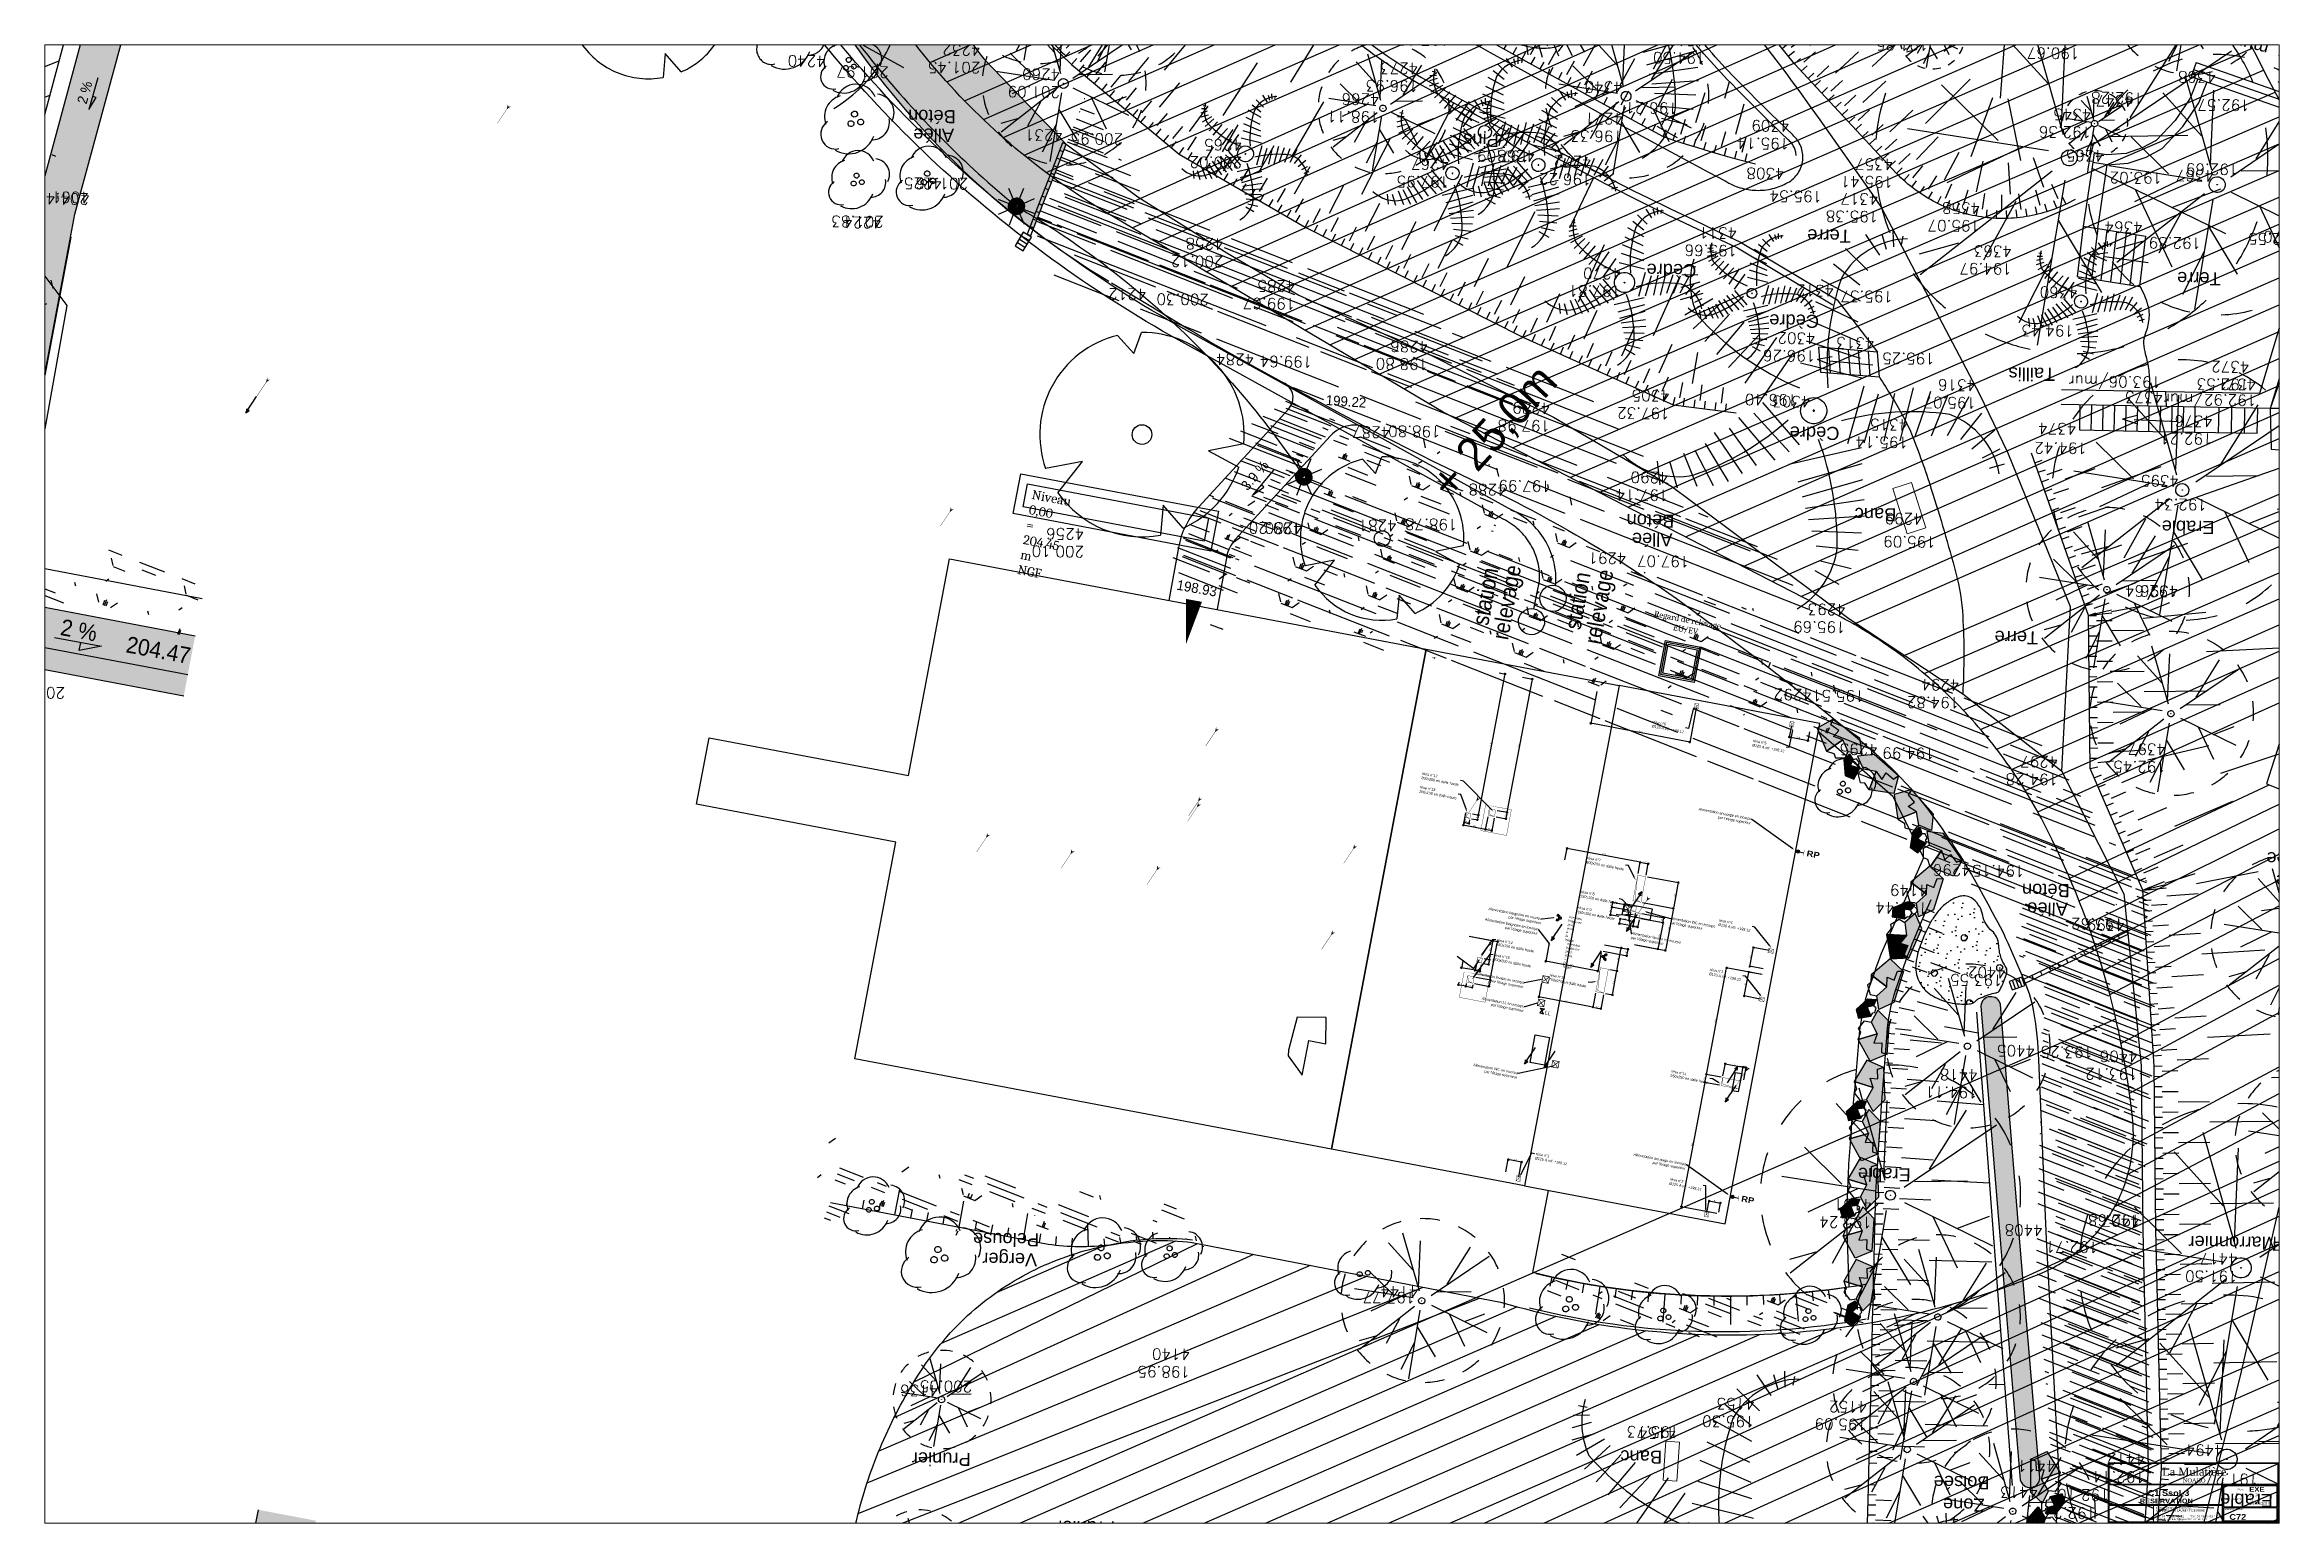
# Paper-space layout 'RESERVATION' of a CAD drawing. Extents: x 1 to 1366, y 0 to 903.
# The model-space entities are those that its viewports show. They can reach past a viewport. Long polylines and large blocks are cut down to what shows.
import ezdxf
from ezdxf import colors
from ezdxf.entities.mleader import LeaderData, LeaderLine
from ezdxf.enums import TextEntityAlignment as Align
from ezdxf.lldxf.tags import DXFTag
from ezdxf.math import Vec2, Vec3

# ---------------------------------------------------------------- set-up
doc = ezdxf.new("R2010")
doc.units = 0
doc.set_wipeout_variables(frame=1)
doc.linetypes.add('STYLE_01', pattern=[0.41664, 0.20828, -0.20836])
for name, color, linetype, lineweight in [('_GAZELEC-BOITE INCORPO', 36, 'Continuous', 18), ('_GAZELEC-RESERVATION', 1, 'Continuous', 18), ('_GAZELEC-RESERVATION 2', 132, 'Continuous', 18), ('Fond topo - MOB', 252, 'Continuous', 20), ('Fond topo - P', 252, 'Continuous', 50), ('Fond topo - VOI', 252, 'Continuous', 25), ('prlm-ZCARTOUCHE', 171, 'Continuous', 13)]:
    doc.layers.add(name, color=color, linetype=linetype, lineweight=lineweight)
for name, color, linetype in [('_GAZELEC-REMARQUES', 1, 'Continuous'), ('AEP_SSL', 252, 'Continuous'), ('DWG_280-140115-P - ALTEA-CANA', 252, 'Continuous'), ('DWG_280-140115-P - Général', 252, 'Continuous'), ('Fond topo - ASS', 252, 'Continuous'), ('Fond topo - BAT_ANN', 252, 'Continuous'), ('Fond topo - BAT_TXT', 252, 'Continuous'), ('Fond topo - CLO_MUR', 252, 'Continuous'), ('Fond topo - ESPACE_BOISE', 252, 'Continuous'), ('Fond topo - MOB_TXT', 252, 'Continuous'), ('Fond topo - TAL', 252, 'Continuous'), ('Fond topo - TAL_HAC', 252, 'Continuous'), ('Fond topo - VEG', 252, 'Continuous'), ('Fond topo - VEG_TXT', 252, 'Continuous'), ('Fond topo - VEG_TXT_ESSENCE', 252, 'Continuous'), ('Fond topo - VOI_TXT', 252, 'Continuous'), ('Fond topo - Z_500', 252, 'Continuous'), ('GAZ-EU FLECHE', 42, 'Continuous'), ('GAZ-FLECHE VMC', 93, 'Continuous'), ('gaz-modifications', 30, 'Continuous'), ('prlm-EAU-EF', 161, 'Continuous'), ('prlm-GT', 242, 'Continuous'), ('prlm-MOD', 64, 'Continuous'), ('prlm-VRD', 2, 'Continuous'), ('SA - arbre', 252, 'Continuous'), ('SA - arbuste', 252, 'Continuous'), ('SA - bordure', 252, 'Continuous'), ('SA - bât A-B', 252, 'Continuous'), ('SA - bât C', 252, 'Continuous'), ('SA - béton balayé', 252, 'Continuous'), ('SA - clôture', 252, 'DIVISE2'), ('SA - couvre sol', 252, 'Continuous'), ('SA - EBC', 252, 'Continuous'), ('SA - ECL-réso', 252, 'Eclairage public'), ('SA - emmarchements', 252, 'Continuous'), ('SA - EP-réso', 252, 'EP'), ('SA - EU-réso', 252, 'EU'), ('SA - limite revêtement', 252, 'Continuous'), ('SA - rochers', 252, 'Continuous'), ('SA - Talus', 252, 'Continuous')]:
    doc.layers.add(name, color=color, linetype=linetype)
for name, color, linetype, plot in [('Fond topo - N', 252, 'Continuous', False), ('Fond topo - NCACHE', 252, 'Continuous', False), ('Fond topo - ZCACHE', 252, 'Continuous', False), ('prlm-ZEROPLOT', 254, 'Continuous', False)]:
    doc.layers.add(name, color=color, linetype=linetype, plot=plot)
doc.styles.add('2000_ARIAL', font='arial.ttf', dxfattribs={"height": 0.400000006})
doc.styles.add('Arial', font='arial.ttf')
doc.styles.add('Futura Std Book', font='')
doc.styles.add('ISO', font='isocp2.shx')
doc.styles.add('Lignes', font='arial.ttf', dxfattribs={"height": 0.35})
doc.styles.add('prlm-ariblk', font='ariblk.ttf', dxfattribs={"height": 2.7})
doc.styles.add('prlm-eau-ef', font='ariblk.ttf', dxfattribs={"height": 18})
doc.styles.add('prlm-elec-cfo', font='comic.ttf', dxfattribs={"height": 12})
doc.styles.add('prlm-georgia', font='georgia.ttf', dxfattribs={"height": 1.8})
doc.styles.add('prlm-mod', font='cambriaz.ttf', dxfattribs={"height": 18})
doc.styles.add('prlm-verdana', font='verdana.ttf', dxfattribs={"height": 0.9})
doc.styles.add('SIMPLEX', font='simplex_.ttf', dxfattribs={"height": 1.25})
doc.styles.get("Standard").update_dxf_attribs({"font": 'arial.ttf'})
doc.styles.get('Futura Std Book').set_extended_font_data('Futura Std Book')
tags = doc.linetypes.add('CACHE2', pattern=[4.762499928474426, 3.174999952316284, -1.587499976158142]).pattern_tags.tags
tags[6:7] = [DXFTag(74, 4), DXFTag(75, 0), DXFTag(340, '0'), DXFTag(46, 0.0), DXFTag(50, 0.0), DXFTag(44, 0.0), DXFTag(45, 0.0)]
tags[4:5] = [DXFTag(74, 4), DXFTag(75, 0), DXFTag(340, '0'), DXFTag(46, 0.0), DXFTag(50, 0.0), DXFTag(44, 0.0), DXFTag(45, 0.0)]
tags = doc.linetypes.add('DIVISE2', pattern=[15.874999761581421, 6.349999904632568, -3.174999952316284, 0, -3.174999952316284, 0, -3.174999952316284]).pattern_tags.tags
tags[14:15] = [DXFTag(74, 4), DXFTag(75, 0), DXFTag(340, '0'), DXFTag(46, 0.0), DXFTag(50, 0.0), DXFTag(44, 0.0), DXFTag(45, 0.0)]
tags[12:13] = [DXFTag(74, 4), DXFTag(75, 0), DXFTag(340, '0'), DXFTag(46, 0.0), DXFTag(50, 0.0), DXFTag(44, 0.0), DXFTag(45, 0.0)]
tags[10:11] = [DXFTag(74, 4), DXFTag(75, 0), DXFTag(340, '0'), DXFTag(46, 0.0), DXFTag(50, 0.0), DXFTag(44, 0.0), DXFTag(45, 0.0)]
tags[8:9] = [DXFTag(74, 4), DXFTag(75, 0), DXFTag(340, '0'), DXFTag(46, 0.0), DXFTag(50, 0.0), DXFTag(44, 0.0), DXFTag(45, 0.0)]
tags[6:7] = [DXFTag(74, 4), DXFTag(75, 0), DXFTag(340, '0'), DXFTag(46, 0.0), DXFTag(50, 0.0), DXFTag(44, 0.0), DXFTag(45, 0.0)]
tags[4:5] = [DXFTag(74, 4), DXFTag(75, 0), DXFTag(340, '0'), DXFTag(46, 0.0), DXFTag(50, 0.0), DXFTag(44, 0.0), DXFTag(45, 0.0)]
tags = doc.linetypes.add('Eclairage public', pattern='A,5,-0.25,["ECL",Lignes,S=1,R=0,X=0,Y=-0.18],-1.25', length=6.5).pattern_tags.tags
tags[15:16] = [DXFTag(74, 4), DXFTag(75, 0), DXFTag(340, '0'), DXFTag(46, 0.0), DXFTag(50, 0.0), DXFTag(44, 0.0), DXFTag(45, 0.0)]
tags[4:5] = [DXFTag(74, 4), DXFTag(75, 0), DXFTag(340, '0'), DXFTag(46, 0.0), DXFTag(50, 0.0), DXFTag(44, 0.0), DXFTag(45, 0.0)]
tags = doc.linetypes.add('EP', pattern='A,5,-0.25,["EP",Lignes,S=1,R=0,X=0,Y=-0.18],-1.25', length=6.5).pattern_tags.tags
tags[15:16] = [DXFTag(74, 4), DXFTag(75, 0), DXFTag(340, '0'), DXFTag(46, 0.0), DXFTag(50, 0.0), DXFTag(44, 0.0), DXFTag(45, 0.0)]
tags[4:5] = [DXFTag(74, 4), DXFTag(75, 0), DXFTag(340, '0'), DXFTag(46, 0.0), DXFTag(50, 0.0), DXFTag(44, 0.0), DXFTag(45, 0.0)]
tags = doc.linetypes.add('EU', pattern='A,5,-0.25,["EU",Lignes,S=1,R=0,X=0,Y=-0.18],-1.25', length=6.5).pattern_tags.tags
tags[15:16] = [DXFTag(74, 4), DXFTag(75, 0), DXFTag(340, '0'), DXFTag(46, 0.0), DXFTag(50, 0.0), DXFTag(44, 0.0), DXFTag(45, 0.0)]
tags[4:5] = [DXFTag(74, 4), DXFTag(75, 0), DXFTag(340, '0'), DXFTag(46, 0.0), DXFTag(50, 0.0), DXFTag(44, 0.0), DXFTag(45, 0.0)]
tags = doc.linetypes.add('L1', pattern=[1.0000000298023224, 0.6000000238418579, -0.4000000059604645]).pattern_tags.tags
tags[6:7] = [DXFTag(74, 4), DXFTag(75, 0), DXFTag(340, '0'), DXFTag(46, 0.0), DXFTag(50, 0.0), DXFTag(44, 0.0), DXFTag(45, 0.0)]
tags[4:5] = [DXFTag(74, 4), DXFTag(75, 0), DXFTag(340, '0'), DXFTag(46, 0.0), DXFTag(50, 0.0), DXFTag(44, 0.0), DXFTag(45, 0.0)]
tags = doc.linetypes.add('L16', pattern=[0.37500001490116125, 0.300000011920929, -0.07500000298023224]).pattern_tags.tags
tags[6:7] = [DXFTag(74, 4), DXFTag(75, 0), DXFTag(340, '0'), DXFTag(46, 0.0), DXFTag(50, 0.0), DXFTag(44, 0.0), DXFTag(45, 0.0)]
tags[4:5] = [DXFTag(74, 4), DXFTag(75, 0), DXFTag(340, '0'), DXFTag(46, 0.0), DXFTag(50, 0.0), DXFTag(44, 0.0), DXFTag(45, 0.0)]
tags = doc.linetypes.add('L8', pattern=[0.22500000894069674, 0.1500000059604645, -0.07500000298023224]).pattern_tags.tags
tags[6:7] = [DXFTag(74, 4), DXFTag(75, 0), DXFTag(340, '0'), DXFTag(46, 0.0), DXFTag(50, 0.0), DXFTag(44, 0.0), DXFTag(45, 0.0)]
tags[4:5] = [DXFTag(74, 4), DXFTag(75, 0), DXFTag(340, '0'), DXFTag(46, 0.0), DXFTag(50, 0.0), DXFTag(44, 0.0), DXFTag(45, 0.0)]
doc.dimstyles.new('50_INT', dxfattribs={"dimtxt": 50, "dimasz": 50, "dimexe": 10, "dimexo": 50, "dimgap": 5, "dimtad": 1, "dimdec": 0, "dimlfac": 0.1, "dimdsep": 46, "dimtxsty": 'ISO', "dimblk1": 'DOTBLANK', "dimblk2": 'DOTBLANK', "dimsah": 1, "dimcen": 25, "dimclrd": 4, "dimclre": 4, "dimadec": 0, "dimazin": 0, "dimtfac": 1, "dimtdec": 0, "dimtmove": 2, "dimatfit": 3, "dimldrblk": 'DOTBLANK', "dimfxl": 50, "dimtolj": 1, "dimtzin": 0, "dimarcsym": 0})
picture_1 = doc.add_image_def('image1.jpg', size_in_pixel=(285, 105))
pattern_1 = [(349.2763985886067, (-277130161.1279894, -473864756.7787022), (117.3825536141096, 28.65896207176165), [749.9999999999999, -99.99999999999999, 250, -49.99999999999999]), (349.2763985886067, (-277130091.1375459, -473864744.5890418), (-36.75306622226226, 74.64222748057564), [150, -16.5, 299.9999999999999, -37.49999999999999]), (349.2763985886067, (-277130128.6565508, -473864719.6726964), (261.6928111209335, -15.46358973923611), [399.9999999999999, -69.99999999999999, 200, -49.99999999999999])]
pattern_2 = [(349.2763985886067, (-277130161.1279894, -473864756.7787022), (22.32856350872324, 117.9043497231417), [37.5000005625, -202.5000030375]), (79.27639858860677, (-277130147.3110734, -473864759.3953308), (-235.8086994462835, 44.65712701744649), [15.000000225, -105.000001575]), (79.27639858860677, (-277130138.0997961, -473864761.1397498), (-235.8086994462835, 44.65712701744649), [15.000000225, -105.000001575]), (79.27639858860677, (-277130142.7054347, -473864760.2675403), (-235.8086994462835, 44.65712701744649), [18.75000028125, -101.25000151875]), (112.9664661186067, (-277130151.916716, -473864758.5231205), (-191.1515722884832, 280.4658259369293), [12.00000018, -420.7461593111922]), (45.58633105860677, (-277130133.4941673, -473864762.0119574), (22.32856353476547, 117.9043498154048), [12.00000018, -420.7461593111923]), (45.58633105860677, (-277130124.2828801, -473864763.7563783), (22.32856353476547, 117.9043498154048), [26.00000039, -406.6661590999923]), (112.9664661186067, (-277130161.1279894, -473864756.7787022), (-191.1515722884832, 280.4658259369293), [26.00000039, -406.6661590999922]), (349.2763985886067, (-277130073.3609553, -473864750.4999832), (22.32856350872324, 117.9043497231417), [44.42455106636825, -195.5754525336318]), (349.2763985886067, (-277130085.1249766, -473864728.4255323), (22.32856350872324, 117.9043497231417), [82.81008944215131, -56.09585564143782, 43.07431864611476, -58.01973967029608]), (349.2763985886067, (-277130096.7337571, -473864706.3804808), (22.32856350872324, 117.9043497231417), [119.4799495921992, -46.28746189431191, 29.47870124218051, -44.75389087130835]), (349.2763985886067, (-277130108.4191755, -473864684.3209158), (22.32856350872324, 117.9043497231417), [100.4611429069171, -139.5388606930829]), (349.2763985886067, (-277130104.5097786, -473864665.2146754), (22.32856350872324, 117.9043497231417), [65.56973938354608, -174.4302642164539])]
pattern_3 = [(34.27639858860678, (-277130161.1279894, -473864756.7787022), (-42.238928459823, 61.97477650275113), [])]

psp = doc.layouts.new('RESERVATION')

msp = doc.modelspace()

# ---------------------------------------------------------------- texts
at = {"layer": 'gaz-modifications', "char_height": 69.99999999999996, "width": 6.631489795918362, "attachment_point": 1, "style": 'prlm-mod'}
for insert in [(503450.0934712538, -340803.7467909103), (503540.826446258, -341622.2126432263)]:
    msp.add_mtext('inversion baignoire\\Ppour accès à la trappe', dxfattribs=dict(at, insert=insert))
at = {"layer": 'prlm-MOD', "style": 'prlm-mod'}
for s, insert, char_height, width, attachment_point in [('Niveau 0,00 = 204.45 m NGF', (484930.6084485926, -331073.0819478997), 279.9999999999999, 26.52595918367346, 1), ('Regard de relevage EU/EV', (505317.4105278398, -331425.7839800469), 179.9999999999999, 2096.624596483388, 5)]:
    msp.add_mtext(s, dxfattribs=dict(at, insert=insert, char_height=char_height, width=width, attachment_point=attachment_point))

# ---------------------------------------------------------------- blocks, each defined once
blk = doc.blocks.new('$CTaff')
at = {"layer": 'prlm-ZCARTOUCHE', "color": 0, "linetype": 'ByBlock', "lineweight": -2, "style": 'prlm-georgia', "flags": 8}
blk.add_attdef('CTAFF', text='', height=5, dxfattribs=at).set_placement((-52.45608208261558, 32.05382956643132), align=Align.MIDDLE_CENTER)
blk = doc.blocks.new('$CTcli')
at = {"layer": 'prlm-ZCARTOUCHE', "color": 0, "linetype": 'ByBlock', "lineweight": -2, "style": 'prlm-georgia', "flags": 8}
blk.add_attdef('CTCLI', text='', height=2.5, dxfattribs=at).set_placement((-52.45608208261558, 26.66133069477986), align=Align.MIDDLE_CENTER)
blk = doc.blocks.new('$ctpha')
at = {"layer": 'prlm-ZCARTOUCHE', "color": 0, "style": 'prlm-ariblk', "flags": 8}
blk.add_attdef('CTPHA', text='', height=2.9, dxfattribs=at).set_placement((-5.684341886080801e-14, 7.105427357601002e-15), align=Align.MIDDLE_CENTER)
blk = doc.blocks.new('$CTsca')
at = {"layer": 'prlm-ZCARTOUCHE', "color": 0, "style": 'prlm-georgia', "flags": 8}
blk.add_attdef('CTSCA', (-18.77436393744898, 17.0378999867643), '', height=1.8, dxfattribs=at)
blk = doc.blocks.new('$CTtit')
at = {"layer": 'prlm-ZCARTOUCHE', "color": 0, "linetype": 'ByBlock', "lineweight": -2, "style": 'prlm-ariblk', "flags": 8}
blk.add_attdef('CTTIT', text='', height=3.5, dxfattribs=at).set_placement((-68.16844474933215, 19.00000102171076), align=Align.MIDDLE_CENTER)
blk = doc.blocks.new('$ctlot')
at = {"layer": 'prlm-ZCARTOUCHE', "color": 0, "style": 'prlm-ariblk', "flags": 8}
blk.add_attdef('CTLOT', text='', height=2.8, dxfattribs=at).set_placement((0, 0), align=Align.MIDDLE_CENTER)
blk = doc.blocks.new('MENSURA_TALSYM_3')
at = {"layer": 'SA - Talus'}
for p, q in [((1841217.787676331, 5171550.108774396), (1841217.649107693, 5171550.350599815)), ((1841216.706298317, 5171548.876482395), (1841216.325869652, 5171549.644657405)), ((1841216.901723807, 5171549.621239734), (1841216.771665565, 5171549.871058661)), ((1841217.347208425, 5171549.860479077), (1841217.212804723, 5171550.106404724)), ((1841215.073423315, 5171548.756847144), (1841214.962363901, 5171549.02002498)), ((1841215.537066902, 5171548.95887026), (1841215.421034777, 5171549.219054003)), ((1841215.996461157, 5171549.17033811), (1841215.875598345, 5171549.42729302)), ((1841213.180320625, 5171548.044875528), (1841213.090362301, 5171548.317571533)), ((1841213.658974652, 5171548.208293597), (1841213.563581067, 5171548.478988769)), ((1841214.134177583, 5171548.381478315), (1841214.033448114, 5171548.649917071)), ((1841214.820848077, 5171548.024434443), (1841214.499772284, 5171548.830286945)), ((1841210.247424513, 5171547.273063092), (1841210.191529108, 5171547.552203836)), ((1841210.86770519, 5171546.810641528), (1841210.680773476, 5171547.655312871)), ((1841211.235287994, 5171547.490198313), (1841211.167838824, 5171547.768268048)), ((1841211.725695764, 5171547.613896497), (1841211.652527024, 5171547.891023394)), ((1841212.213475392, 5171547.747613834), (1841212.134640894, 5171548.023529018)), ((1841212.869847509, 5171547.33410312), (1841212.613984312, 5171548.165731036)), ((1841209.251567771, 5171547.096570539), (1841209.207300198, 5171547.375687949)), ((1841209.750389558, 5171547.179716655), (1841209.700304746, 5171547.458982854))]:
    blk.add_line(p, q, dxfattribs=at)
blk = doc.blocks.new('MENSURA_TALSYM_6')
at = {"layer": 'SA - Talus'}
for p, q in [((1841184.419917219, 5171525.858073728), (1841185.89483986, 5171526.154299144)), ((1841184.518371818, 5171525.367862864), (1841186.142012749, 5171525.693957058)), ((1841184.616826417, 5171524.877652), (1841186.239038236, 5171525.203459169)), ((1841184.813735615, 5171523.897230269), (1841189.63238847, 5171525.092767876)), ((1841184.715281016, 5171524.387441134), (1841186.325213976, 5171524.736039582)), ((1841184.912190213, 5171523.407019405), (1841186.478660733, 5171523.845874959)), ((1841185.025166142, 5171522.920565764), (1841186.531332637, 5171523.153042229)), ((1841185.023171086, 5171522.422625175), (1841186.315768998, 5171522.212495022)), ((1841184.867337032, 5171521.949693302), (1841187.864932343, 5171520.406406855)), ((1841182.854851575, 5171520.222854515), (1841182.708666057, 5171520.937389065)), ((1841183.658258013, 5171518.807560449), (1841183.201269208, 5171521.023075327)), ((1841183.849355461, 5171520.36105883), (1841183.693872359, 5171521.108761591)), ((1841184.543218298, 5171520.514139628), (1841184.168797061, 5171521.257201226)), ((1841185.242363245, 5171520.872825406), (1841184.572931248, 5171521.548103903)), ((1841178.879070616, 5171519.670137404), (1841178.767840849, 5171520.251898961)), ((1841179.610153706, 5171518.524352123), (1841179.260444, 5171520.337585225)), ((1841179.872681422, 5171519.808301692), (1841179.753047151, 5171520.423271487)), ((1841180.369570319, 5171519.877387578), (1841180.245650302, 5171520.508957749)), ((1841180.866514938, 5171519.946475961), (1841180.738253453, 5171520.594644013)), ((1841181.63285273, 5171518.665895638), (1841181.230856604, 5171520.680330276)), ((1841181.86057153, 5171520.08466023), (1841181.723459755, 5171520.766016538)), ((1841182.357683597, 5171520.153756119), (1841182.216062906, 5171520.851702802)), ((1841174.9068475, 5171519.117579754), (1841174.827015641, 5171519.566408858)), ((1841175.572839334, 5171518.241627403), (1841175.319618792, 5171519.65209512)), ((1841175.899570937, 5171519.255704272), (1841175.812221943, 5171519.737781383)), ((1841176.396015639, 5171519.324770248), (1841176.304825094, 5171519.823467647)), ((1841176.892515716, 5171519.393838708), (1841176.797428245, 5171519.909153909)), ((1841177.590152045, 5171518.382929504), (1841177.290031396, 5171519.994840172)), ((1841177.885682163, 5171519.53198308), (1841177.782634547, 5171520.080526436)), ((1841178.382348618, 5171519.601058997), (1841178.275237698, 5171520.166212698)), ((1841170.941088939, 5171518.565311846), (1841170.886190434, 5171518.880918754)), ((1841171.553935667, 5171517.959727849), (1841171.378793585, 5171518.966605018)), ((1841171.932092005, 5171518.703359256), (1841171.871396735, 5171519.052291281)), ((1841172.427593538, 5171518.772382962), (1841172.363999886, 5171519.137977543)), ((1841172.923095072, 5171518.841406667), (1841172.856603037, 5171519.223663805)), ((1841173.559480179, 5171518.100502499), (1841173.349206188, 5171519.309350069)), ((1841173.914345086, 5171518.979465144), (1841173.841809339, 5171519.395036331)), ((1841174.410568684, 5171519.048521211), (1841174.33441249, 5171519.480722594)), ((1841166.977076671, 5171518.013122207), (1841166.945365226, 5171518.195428651)), ((1841167.542846643, 5171517.678178546), (1841167.437968377, 5171518.281114914)), ((1841167.968079738, 5171518.151169618), (1841167.930571528, 5171518.366801176)), ((1841168.463581272, 5171518.220193323), (1841168.423174679, 5171518.45248744)), ((1841168.959082805, 5171518.289217028), (1841168.91577783, 5171518.538173703)), ((1841169.548391155, 5171517.818953197), (1841169.408380981, 5171518.623859965)), ((1841169.950085872, 5171518.427264437), (1841169.900984132, 5171518.709546229)), ((1841170.445587406, 5171518.496288142), (1841170.393587283, 5171518.795232492)), ((1841163.531757618, 5171517.396629244), (1841163.497143169, 5171517.59562481)), ((1841164.00406747, 5171517.598979979), (1841163.98974632, 5171517.681311074)), ((1841164.499569004, 5171517.668003684), (1841164.482349471, 5171517.766997336)), ((1841164.995070537, 5171517.737027388), (1841164.974952622, 5171517.852683599)), ((1841165.53730213, 5171517.537403896), (1841165.467555773, 5171517.938369863)), ((1841165.986073604, 5171517.875074798), (1841165.960158924, 5171518.024056125)), ((1841166.481575138, 5171517.944098503), (1841166.452762075, 5171518.109742388))]:
    blk.add_line(p, q, dxfattribs=at)
blk = doc.blocks.new('MENSURA_TALSYM_7')
at = {"layer": 'SA - Talus'}
for p, q in [((1841197.442863146, 5171544.015693431), (1841197.358586635, 5171544.202307557)), ((1841197.905015815, 5171544.206281768), (1841197.891163058, 5171544.243298298)), ((1841198.378746938, 5171544.36593086), (1841198.372724043, 5171544.385967402)), ((1841195.682918208, 5171543.071897997), (1841195.410682279, 5171543.711316405)), ((1841196.135733057, 5171543.283692043), (1841196.044982421, 5171543.461252526)), ((1841196.561306368, 5171543.545159302), (1841196.479519706, 5171543.676666943)), ((1841196.994307066, 5171543.794998054), (1841196.944529085, 5171543.888258274)), ((1841191.793295064, 5171542.176919368), (1841191.64143278, 5171542.965828054)), ((1841193.267393957, 5171542.454466579), (1841193.214619808, 5171542.714729249)), ((1841193.758760255, 5171542.546982315), (1841193.596146281, 5171543.335577988)), ((1841194.250126552, 5171542.639498052), (1841194.195574481, 5171542.899708338)), ((1841194.738471573, 5171542.745724065), (1841194.670209351, 5171542.999709536)), ((1841195.216403254, 5171542.892282288), (1841195.13467763, 5171543.128921346)), ((1841189.827829874, 5171541.806856423), (1841189.679490882, 5171542.594709215)), ((1841190.319196171, 5171541.899372159), (1841190.270218459, 5171542.159500844)), ((1841190.810562469, 5171541.991887895), (1841190.761558913, 5171542.252153845)), ((1841191.301928766, 5171542.084403632), (1841191.252698875, 5171542.344768876)), ((1841192.284661362, 5171542.269435106), (1841192.233661223, 5171542.529749419)), ((1841192.776027659, 5171542.361950843), (1841192.724140995, 5171542.622239425)), ((1841188.353730981, 5171541.529309212), (1841188.304856647, 5171541.788888843)), ((1841188.845097278, 5171541.621824948), (1841188.796197099, 5171541.881541843)), ((1841189.336463576, 5171541.714340686), (1841189.287537553, 5171541.974194843))]:
    blk.add_line(p, q, dxfattribs=at)
blk = doc.blocks.new('200')
at = {"linetype": 'Continuous', "lineweight": -2}
blk.add_circle((0, 0), 0.4, dxfattribs=at)
blk = doc.blocks.new('Candélabre', base_point=(-13.42592592600001, -9.391534390999993))
for points in [[(-13.67592592600001, -9.391534390999993, -1), (-13.17592592600001, -9.391534390999993), (-13.37592592600001, -9.391534390999993, 1), (-13.475925926, -9.391534390999993)], [(-13.67592592600001, -9.391534390999993, -1), (-13.17592592600001, -9.391534390999993), (-13.37592592600001, -9.391534390999993, 1), (-13.475925926, -9.391534390999993)], [(-13.67592592600001, -9.391534390999993), (-13.475925926, -9.391534390999993, 1), (-13.37592592600001, -9.391534390999993), (-13.17592592600001, -9.391534390999993, -1)], [(-13.67592592600001, -9.391534390999993), (-13.475925926, -9.391534390999993, 1), (-13.37592592600001, -9.391534390999993), (-13.17592592600001, -9.391534390999993, -1)]]:
    blk.add_hatch(color=250).paths.add_polyline_path(points)
at = {"linetype": 'Continuous', "flags": 128}
for points in [[(-13.42592592600001, -9.141534390999993), (-13.42592592600001, -8.791534391999988)], [(-14.02592592600001, -9.391534390999993), (-13.67592592600001, -9.391534390999993)], [(-13.60270262100001, -9.214757695999992), (-13.850189994, -8.967270322999994)], [(-13.24914923200001, -9.214757696999996), (-13.001661857, -8.96727032199999)], [(-13.17592592600001, -9.391534390999993), (-12.825925927, -9.391534390999993)], [(-13.85018999600001, -9.815798461), (-13.60270262200001, -9.568311086999998)], [(-13.42592592600001, -9.991534390999988), (-13.42592592600001, -9.641534390999993)], [(-13.00166185800001, -9.815798458999993), (-13.249149231, -9.568311085999994)]]:
    blk.add_lwpolyline(points, dxfattribs=at)
for points in [[(-13.67592592600001, -9.391534390999993), (-13.475925926, -9.391534390999993, -1), (-13.37592592600001, -9.391534390999993), (-13.17592592600001, -9.391534390999993, 1)], [(-13.67592592600001, -9.391534390999993), (-13.475925926, -9.391534390999993, 1), (-13.37592592600001, -9.391534390999993), (-13.17592592600001, -9.391534390999993, -1)]]:
    blk.add_lwpolyline(points, format="xyb", close=True, dxfattribs=at)
blk = doc.blocks.new('ASS07')
at = {"ltscale": 2}
for p, q in [((-0.25, -0.45), (-0.25, 0.4500000000000001)), ((0, -0.45), (0, 0.4500000000000001)), ((0.25, -0.45), (0.25, 0.4500000000000001))]:
    blk.add_line(p, q, dxfattribs=at)
at = {"ltscale": 2, "flags": 128}
blk.add_lwpolyline([(0.5, -0.5), (0.5, 0.5), (-0.5, 0.5), (-0.5, -0.5)], close=True, dxfattribs=at)
blk = doc.blocks.new('ESC01')
at = {"ltscale": 2}
for p, q in [((1.338104, 0), (0, 0)), ((1.257547, 0.126415), (1.7, 0)), ((1.257547, -0.126415), (1.7, 0))]:
    blk.add_line(p, q, dxfattribs=at)
blk = doc.blocks.new('PTOPO')
at = {"layer": 'Fond topo - NCACHE', "style": 'SIMPLEX'}
blk.add_attdef('MAT', text='', height=0.34, dxfattribs=at).set_placement((0.09999999986030161, -0.09999999962747097), align=Align.TOP_LEFT)
at = {"layer": 'Fond topo - ZCACHE', "style": 'SIMPLEX'}
blk.add_attdef('ALT', (0.09999999986030161, 0.09999999962747097), '', height=0.34, dxfattribs=at)
blk = doc.blocks.new('RESINEUX')
at = {"ltscale": 2}
for p, q in [((-0.074169265, 0.428845282), (-0.014171327, 0.418845625)), ((-0.094168577, 0.388846656), (-0.024170983, 0.388846656)), ((-0.104168234, 0.338848375), (-0.014171327, 0.348848031)), ((-0.11416789, 0.298849749), (-0.014171327, 0.318849062)), ((-0.11416789, 0.258851124), (-0.004171670000000001, 0.288850093)), ((-0.104168234, 0.218852498), (0.015827643, 0.258851124)), ((0.325816989, 0.248851468), (0.345816302, 0.168854217)), ((0.365815615, 0.248851468), (0.365815615, 0.188853529)), ((-0.094168577, 0.178853873), (0.015827643, 0.218852499)), ((0.245819739, 0.218852498), (0.29581802, 0.138855248)), ((0.285818364, 0.238851811), (0.325816989, 0.15885456)), ((0.395814584, 0.238851811), (0.395814584, 0.188853529)), ((0.425813553, 0.228852155), (0.415813896, 0.188853529)), ((0.445812866, 0.208852842), (0.435813209, 0.188853529)), ((-0.094168577, 0.128855591), (0.035826955, 0.18885353)), ((0.165822488, 0.178853873), (0.225820426, 0.07885731)), ((0.205821113, 0.198853186), (0.265819051, 0.108856279)), ((-0.08416892100000001, 0.08885696600000001), (0.035826955, 0.148854904)), ((0.115824206, 0.148854904), (0.205821113, 0.038858684)), ((-0.444156549, 0.058857997), (-0.394158268, 0.108856279)), ((-0.074169264, 0.058857997), (0.05582626800000001, 0.118855935)), ((0.06582592400000001, 0.118855935), (0.155822831, 0.008859715)), ((-0.41415758, 0.018859372), (-0.374158955, 0.08885696600000001)), ((-0.374158955, -0.011139597), (-0.33416033, 0.08885696600000001)), ((-0.33416033, -0.03113891), (-0.294161704, 0.08885696600000001)), ((-0.294161704, -0.051138223), (-0.264162735, 0.08885696600000001)), ((-0.254163079, -0.06113787900000001), (-0.234163766, 0.08885696600000001)), ((-0.204164797, -0.071137536), (-0.204164797, 0.08885696600000001)), ((-0.164166172, -0.08113719200000001), (-0.164166172, 0.08885696600000001)), ((-0.124167546, -0.091136848), (-0.11416789, 0.098856622)), ((0.045826612, -0.14113513), (0.125823863, -0.001139941)), ((0.09582489300000001, -0.151134786), (0.175822144, -0.03113891)), ((-0.104168234, -0.06113787900000001), (0.025827299, -0.14113513)), ((0.135823519, -0.161134443), (0.225820426, -0.051138223)), ((-0.11416789, -0.101136505), (-0.004171670000000001, -0.171134099)), ((0.185821801, -0.171134099), (0.265819051, -0.08113719200000001)), ((0.235820082, -0.191133412), (0.315817333, -0.111136161)), ((-0.124167546, -0.151134786), (-0.014171327, -0.211132724)), ((0.275818708, -0.201133068), (0.345816302, -0.151134786)), ((-0.134167203, -0.191133412), (-0.014171327, -0.261131006)), ((0.305817677, -0.231132037), (0.375815271, -0.191133412)), ((-0.134167203, -0.231132037), (-0.034170639, -0.301129632)), ((-0.144166859, -0.271130662), (-0.054169952, -0.341128257)), ((0.335816646, -0.271130662), (0.395814584, -0.25113135)), ((0.385814927, -0.291129975), (0.345816302, -0.291129975)), ((-0.174165828, -0.341128257), (-0.124167546, -0.411125851)), ((-0.154166515, -0.311129288), (-0.074169264, -0.3911265390000001)), ((0.345816302, -0.311129288), (0.385814927, -0.321128944)), ((0.365815615, -0.341128257), (0.345816302, -0.331128601)), ((-0.204164797, -0.36112757), (-0.174165828, -0.431125164)), ((-0.264162735, -0.3911265390000001), (-0.264162735, -0.431125164)), ((-0.234163766, -0.381126882), (-0.22416411, -0.431125164))]:
    blk.add_line(p, q, dxfattribs=at)
for centre, major_axis, ratio, start_param, end_param in [((0.125824658, 0.32584846), (-0.141416496, 0.141416496), 0.9999999999990478, 6.0187679254481, 7.001196311805126), ((0.626553274, 0.375004286), (0.495806787, 0.495806787), 0.9999999999992479, 2.407115294926716, 2.808261770600389), ((0.6156107310000001, -0.413017298), (-0.494244527, 0.494244527), 0.9999999999994863, 5.940864207087385, 6.402329262634387), ((0.346817063, 0.020858942), (0.141416496, 0.141416496), 0.9999999999984862, 0.2082352305735228, 0.9403659464662355), ((-0.271161699, 0.231851691), (-0.148487321, 0.148487321), 0.999999999999426, 1.039500649605982, 1.948537937165391), ((-0.132308309, 0.771717634), (0.5413446150000001, 0.5413446150000001), 0.999999999999071, 3.63264165587472, 4.003214602841574), ((0, 0), (-0.001131371, 0.001131371), 0.99999999997417, 3.926990817000156, 7.06858347058995), ((0, 0), (-0.001131371, 0.001131371), 0.99999999997417, 0.7853981634103633, 3.926990817000156), ((-0.744748968, -0.046828497), (-0.4953887950000001, 0.4953887950000001), 0.9999999999996526, 3.509030027783859, 3.906773112117224), ((-0.091248273, -0.737988308), (0.495574425, 0.495574425), 0.9999999999996342, 0.1822567691657557, 0.5883250715815413), ((0.162823386, -0.300130027), (-0.141416496, 0.141416496), 0.9999999999997603, 3.670881203304562, 4.697745667496582), ((-0.265161906, -0.212133051), (-0.141416496, 0.141416496), 0.9999999999999891, 2.259520706035595, 3.289317319450373)]:
    blk.add_ellipse(centre, major_axis=major_axis, ratio=ratio, start_param=start_param, end_param=end_param, dxfattribs=at)
blk = doc.blocks.new('VEG14')
at = {"ltscale": 2, "flags": 128}
for points in [[(0.5, 0, -1), (-0.5, 0, -1)], [(0.016, 0, -1), (-0.016, 0, -1)]]:
    blk.add_lwpolyline(points, format="xyb", close=True, dxfattribs=at)
blk = doc.blocks.new('VEG12')
at = {"ltscale": 2}
for p, q in [((0.01815258799999997, 0.057406781), (0.100441039, 0.47293725)), ((0.05749608, 0.253444298), (0.145517598, 0.414706841)), ((0.037902722, 0.15845596), (-0.06593155700000003, 0.344147082)), ((-0.158788295, 0.086017079), (-0.245985314, 0.284587218)), ((0.04981112299999996, 0.033821695), (0.391570728, 0.285894318)), ((0.143890955, 0.107467204), (0.230033352, 0.253971609)), ((0.2917471699999999, 0.208620217), (0.392372872, 0.233301274)), ((-0.05229389700000003, 0.02983962500000001), (-0.383643778, 0.204631851)), ((-0.25001839, 0.135126714), (-0.3755999820000001, 0.091127132)), ((0.122915307, -0.02992704099999999), (0.317230371, 0.05540147100000001)), ((-0.05265807700000003, -0.029192154), (-0.412380265, -0.256628677)), ((-0.09359106700000003, -0.049762263), (-0.2956446150000001, -0.04653133200000001)), ((0.057557527, -0.01766878999999999), (0.411943876, -0.08413611500000001)), ((0.184132294, -0.04763066399999999), (0.323120213, -0.192805613)), ((-0.151821475, -0.09483882200000002), (-0.2999525240000001, -0.315936062)), ((0.02259491799999996, -0.07955337300000001), (0.001649748999999978, -0.36183712)), ((0.01825986499999999, -0.057372749), (0.107637982, -0.4128258760000001)), ((0.05371548199999998, -0.188497704), (0.197263789, -0.356749422))]:
    blk.add_line(p, q, dxfattribs=at)
for start, end in [(90, 103.8461539085843), (62.30769199853572, 76.15384597947835), (117.6923078993823, 131.5384619204946), (34.61538499867542, 48.46153799321151), (145.3846149358338, 159.2307690506909), (6.923076979206323, 20.76923090842763), (173.0769230068974, 186.9230769931026), (339.2307689837768, 353.0769230207937), (200.7692310571047, 214.6153850641662), (311.5384620067885, 325.3846150013246), (228.4615380795054, 242.3076921006177), (283.8461540205217, 297.6923080014643), (256.1538460914157, 270)]:
    blk.add_arc((0, 0), 0.496982058, start, end, dxfattribs=at)
blk = doc.blocks.new('VEG14A')
at = {"ltscale": 2, "flags": 128}
for points in [[(0.5, 0, -1), (-0.5, 0, -1)], [(0.016, 0, -1), (-0.016, 0, -1)]]:
    blk.add_lwpolyline(points, format="xyb", close=True, dxfattribs=at)
blk = doc.blocks.new('RESINEUXA')
at = {"ltscale": 2}
for p, q in [((-0.074169265, 0.428845282), (-0.014171327, 0.418845625)), ((-0.11416789, 0.298849749), (-0.014171327, 0.318849062)), ((-0.11416789, 0.258851124), (-0.004171670000000001, 0.288850093)), ((-0.104168234, 0.338848375), (-0.014171327, 0.348848031)), ((-0.094168577, 0.388846656), (-0.024170983, 0.388846656)), ((-0.104168234, 0.218852498), (0.015827643, 0.258851124)), ((-0.094168577, 0.178853873), (0.015827643, 0.218852499)), ((-0.094168577, 0.128855591), (0.035826955, 0.18885353)), ((-0.08416892100000001, 0.08885696600000001), (0.035826955, 0.148854904)), ((0.115824206, 0.148854904), (0.205821113, 0.038858684)), ((0.165822488, 0.178853873), (0.225820426, 0.07885731)), ((0.205821113, 0.198853186), (0.265819051, 0.108856279)), ((0.245819739, 0.218852498), (0.29581802, 0.138855248)), ((0.285818364, 0.238851811), (0.325816989, 0.15885456)), ((0.325816989, 0.248851468), (0.345816302, 0.168854217)), ((0.365815615, 0.248851468), (0.365815615, 0.188853529)), ((0.395814584, 0.238851811), (0.395814584, 0.188853529)), ((0.425813553, 0.228852155), (0.415813896, 0.188853529)), ((0.445812866, 0.208852842), (0.435813209, 0.188853529)), ((-0.444156549, 0.058857997), (-0.394158268, 0.108856279)), ((-0.41415758, 0.018859372), (-0.374158955, 0.08885696600000001)), ((-0.374158955, -0.011139597), (-0.33416033, 0.08885696600000001)), ((-0.33416033, -0.03113891), (-0.294161704, 0.08885696600000001)), ((-0.294161704, -0.051138223), (-0.264162735, 0.08885696600000001)), ((-0.254163079, -0.06113787900000001), (-0.234163766, 0.08885696600000001)), ((-0.204164797, -0.071137536), (-0.204164797, 0.08885696600000001)), ((-0.164166172, -0.08113719200000001), (-0.164166172, 0.08885696600000001)), ((-0.124167546, -0.091136848), (-0.11416789, 0.098856622)), ((-0.074169264, 0.058857997), (0.05582626800000001, 0.118855935)), ((0.06582592400000001, 0.118855935), (0.155822831, 0.008859715)), ((-0.11416789, -0.101136505), (-0.004171670000000001, -0.171134099)), ((-0.104168234, -0.06113787900000001), (0.025827299, -0.14113513)), ((0.045826612, -0.14113513), (0.125823863, -0.001139941)), ((0.09582489300000001, -0.151134786), (0.175822144, -0.03113891)), ((0.135823519, -0.161134443), (0.225820426, -0.051138223)), ((0.185821801, -0.171134099), (0.265819051, -0.08113719200000001)), ((0.235820082, -0.191133412), (0.315817333, -0.111136161)), ((-0.144166859, -0.271130662), (-0.054169952, -0.341128257)), ((-0.134167203, -0.191133412), (-0.014171327, -0.261131006)), ((-0.134167203, -0.231132037), (-0.034170639, -0.301129632)), ((-0.124167546, -0.151134786), (-0.014171327, -0.211132724)), ((0.275818708, -0.201133068), (0.345816302, -0.151134786)), ((0.305817677, -0.231132037), (0.375815271, -0.191133412)), ((0.335816646, -0.271130662), (0.395814584, -0.25113135)), ((-0.264162735, -0.3911265390000001), (-0.264162735, -0.431125164)), ((-0.234163766, -0.381126882), (-0.22416411, -0.431125164)), ((-0.204164797, -0.36112757), (-0.174165828, -0.431125164)), ((-0.174165828, -0.341128257), (-0.124167546, -0.411125851)), ((-0.154166515, -0.311129288), (-0.074169264, -0.3911265390000001)), ((0.385814927, -0.291129975), (0.345816302, -0.291129975)), ((0.345816302, -0.311129288), (0.385814927, -0.321128944)), ((0.365815615, -0.341128257), (0.345816302, -0.331128601))]:
    blk.add_line(p, q, dxfattribs=at)
for centre, major_axis, ratio, start_param, end_param in [((0.125824658, 0.32584846), (-0.141416496, 0.141416496), 0.9999999999990478, 6.0187679254481, 7.001196311805126), ((0.626553274, 0.375004286), (0.495806787, 0.495806787), 0.9999999999992479, 2.407115294926716, 2.808261770600389), ((-0.271161699, 0.231851691), (-0.148487321, 0.148487321), 0.999999999999426, 1.039500649605982, 1.948537937165391), ((0.6156107310000001, -0.413017298), (-0.494244527, 0.494244527), 0.9999999999994863, 5.940864207087385, 6.402329262634387), ((0.346817063, 0.020858942), (0.141416496, 0.141416496), 0.9999999999984862, 0.2082352305735228, 0.9403659464662355), ((-0.132308309, 0.771717634), (0.5413446150000001, 0.5413446150000001), 0.999999999999071, 3.63264165587472, 4.003214602841574), ((0, 0), (-0.001131371, 0.001131371), 0.99999999997417, 3.926990817000156, 7.06858347058995), ((0, 0), (-0.001131371, 0.001131371), 0.99999999997417, 0.7853981634103633, 3.926990817000156), ((-0.744748968, -0.046828497), (-0.4953887950000001, 0.4953887950000001), 0.9999999999996526, 3.509030027783859, 3.906773112117224), ((-0.091248273, -0.737988308), (0.495574425, 0.495574425), 0.9999999999996342, 0.1822567691657557, 0.5883250715815413), ((0.162823386, -0.300130027), (-0.141416496, 0.141416496), 0.9999999999997603, 3.670881203304562, 4.697745667496582), ((-0.265161906, -0.212133051), (-0.141416496, 0.141416496), 0.9999999999999891, 2.259520706035595, 3.289317319450373)]:
    blk.add_ellipse(centre, major_axis=major_axis, ratio=ratio, start_param=start_param, end_param=end_param, dxfattribs=at)
blk = doc.blocks.new('VEG12A')
at = {"ltscale": 2}
for p, q in [((0.01815258799999997, 0.057406781), (0.100441039, 0.47293725)), ((0.05749608, 0.253444298), (0.145517598, 0.414706841)), ((-0.158788295, 0.086017079), (-0.245985314, 0.284587218)), ((0.037902722, 0.15845596), (-0.06593155700000003, 0.344147082)), ((0.04981112299999996, 0.033821695), (0.391570728, 0.285894318)), ((-0.05229389700000003, 0.02983962500000001), (-0.383643778, 0.204631851)), ((0.143890955, 0.107467204), (0.230033352, 0.253971609)), ((0.2917471699999999, 0.208620217), (0.392372872, 0.233301274)), ((-0.25001839, 0.135126714), (-0.3755999820000001, 0.091127132)), ((0.122915307, -0.02992704099999999), (0.317230371, 0.05540147100000001)), ((-0.05265807700000003, -0.029192154), (-0.412380265, -0.256628677)), ((-0.151821475, -0.09483882200000002), (-0.2999525240000001, -0.315936062)), ((-0.09359106700000003, -0.049762263), (-0.2956446150000001, -0.04653133200000001)), ((0.02259491799999996, -0.07955337300000001), (0.001649748999999978, -0.36183712)), ((0.01825986499999999, -0.057372749), (0.107637982, -0.4128258760000001)), ((0.057557527, -0.01766878999999999), (0.411943876, -0.08413611500000001)), ((0.184132294, -0.04763066399999999), (0.323120213, -0.192805613)), ((0.05371548199999998, -0.188497704), (0.197263789, -0.356749422))]:
    blk.add_line(p, q, dxfattribs=at)
for start, end in [(117.6923078993823, 131.5384619204946), (90, 103.8461539085843), (62.30769199853572, 76.15384597947835), (145.3846149358338, 159.2307690506909), (34.61538499867542, 48.46153799321151), (6.923076979206323, 20.76923090842763), (173.0769230068974, 186.9230769931026), (339.2307689837768, 353.0769230207937), (200.7692310571047, 214.6153850641662), (228.4615380795054, 242.3076921006177), (311.5384620067885, 325.3846150013246), (256.1538460914157, 270), (283.8461540205217, 297.6923080014643)]:
    blk.add_arc((0, 0), 0.496982058, start, end, dxfattribs=at)
blk = doc.blocks.new('A$C1F970F0F')
at = {"layer": 'Fond topo - VEG'}
h = blk.add_hatch(dxfattribs=at)
h.set_pattern_fill('TP146*125', color=256, scale=20.0000003, angle=-10.72360141139323, style=0, pattern_type=2)
h.set_pattern_definition([(190.0656205306617, (9723.865011217798, 14741.65576758174), (-80.98322829873187, -115.938420458084), [7.653668714805024, -192.3463348851949]), (190.0656205306617, (9727.094449965382, 14723.46257951768), (-80.98322829873187, -115.938420458084), [7.653668714805024, -192.3463348851949]), (235.0656205306617, (9716.329145824471, 14740.31809033349), (34.95519020535898, -196.9216375535588), [7.653668714805029, -133.7676900065153]), (235.0656205306617, (9731.477230653072, 14729.73712145306), (34.95519020535898, -196.9216375535588), [7.653668714805029, -133.7676900065153]), (325.0656205306617, (9723.86690608978, 14741.64509261916), (196.9216375535588, 34.95519020535897), [7.65366871480503, -133.7676900065154]), (325.0656205306617, (9713.284042437543, 14726.50768278156), (196.9216375535588, 34.95519020535897), [7.65366871480503, -133.7676900065154]), (280.0656205306616, (9711.946346079854, 14734.04365560993), (115.938420458084, -80.9832282987318), [7.653668714805027, -192.3463348851949]), (280.0656205306616, (9730.139553317651, 14737.2729868866), (115.938420458084, -80.9832282987318), [7.653668714805027, -192.3463348851949]), (190.0656205306617, (9776.048644486367, 14755.90676488784), (-38.74385453074241, -67.8152926639757), [0, -100.0000014999999]), (190.0656205306617, (9785.894230190626, 14745.71059936871), (-38.74385453074241, -67.8152926639757), [0, -100.0000014999999]), (190.0656205306617, (9790.379969267897, 14766.91090921666), (-38.74385453074241, -67.8152926639757), [0, -100.0000014999999]), (190.0656205306617, (9766.093759648, 14796.43671875408), (-38.74385453074241, -67.8152926639757), [0, -100.0000014999999]), (190.0656205306617, (9752.707191492795, 14798.04177309314), (-38.74385453074241, -67.8152926639757), [0, -100.0000014999999]), (190.0656205306617, (9735.58250587077, 14770.61869984811), (-38.74385453074241, -67.8152926639757), [0, -100.0000014999999]), (190.0656205306617, (9741.361700931502, 14760.69603672884), (-38.74385453074241, -67.8152926639757), [0, -100.0000014999999]), (190.0656205306617, (9726.448954533778, 14756.53764197752), (-38.74385453074241, -67.8152926639757), [0, -100.0000014999999]), (190.0656205306617, (9752.541548130255, 14758.96942953157), (-38.74385453074241, -67.8152926639757), [0, -100.0000014999999]), (190.0656205306617, (9747.539348505203, 14780.69556931531), (-44.65150399275127, -68.86394842924214), [0, -110.0000016499999])])
h.paths.add_polyline_path([(3519.757945221638, 3493.094388429207), (3519.757945204309, 3493.094388337701), (3516.076850499543, 3495.815393195217), (3512.725146010657, 3498.933149182107), (3509.745364671743, 3502.40809217381), (3507.175319559125, 3506.196125200694), (3505.047624696889, 3510.249178301111), (3503.389280201152, 3514.515818560309), (3502.221330456257, 3518.941902432926), (3501.558596769021, 3523.471263345277), (3501.409489109782, 3528.046423751927), (3501.77589956002, 3532.60932508403), (3502.653178584882, 3537.102064477069), (3504.030193301664, 3541.467629145776), (3505.889469783822, 3545.650620531793), (3508.207413675349, 3549.597956511942), (3510.954610454918, 3553.259545726209), (3514.096198315122, 3556.588922656113), (3517.592310791794, 3559.543837834847), (3521.398582243209, 3562.086793405771), (3525.466711307941, 3564.185519454109), (3529.745073768407, 3565.81338325661), (3534.179377277858, 3566.949727285034), (3538.713350791291, 3567.580131442525), (3543.289458481511, 3567.696595875583), (3547.849629796027, 3567.297642719111), (3552.335996233906, 3566.388334577573), (3556.691626216797, 3564.980210617484), (3560.861246925776, 3563.091139819458), (3564.791946072639, 3560.745094427573), (3568.433843442916, 3557.971845615441), (3571.740723390665, 3554.806585598563), (3574.670621841465, 3551.289481583897), (3574.670621727083, 3551.289481605559), (3788.444950641866, 3342.177969629219), (4098.545049359801, 3207.356181480076), (4334.284947572279, 3151.74824438996), (4839.10219699384, 3098.948456544999), (4839.10219701117, 3098.948456636505), (4841.878482867033, 3098.41526196993), (4844.611767606599, 3097.693310397119), (4847.289233728962, 3096.785987486664), (4849.898325367351, 3095.697547940728), (4852.426807318124, 3094.433096074899), (4854.862822516327, 3092.998561473708), (4857.194947382415, 3091.400671163016), (4859.412245486566, 3089.646918404287), (4861.504319037023, 3087.745527256357), (4863.461357445851, 3085.7054144679), (4865.274183094133, 3083.536146592145), (4866.934295019593, 3081.247896641969), (4868.433908188446, 3078.851394946099), (4869.765990232845, 3076.357880011335), (4870.924294426949, 3073.779044789), (4871.903388989602, 3071.126982689176), (4872.698682593743, 3068.414130332214), (4873.306445640921, 3065.653209585654), (4873.723828156371, 3062.8571673975), (4873.948872804491, 3060.039115890079), (4873.980524272544, 3057.212269918901), (4873.818634051347, 3054.389885977166), (4873.463961471181, 3051.585199344982), (4872.918169596738, 3048.811362496525), (4872.183817957502, 3046.081383063845), (4871.264350257784, 3043.408063320133), (4870.164078298989, 3040.803939432451), (4868.888161673164, 3038.281223411022), (4867.44258371523, 3035.851745198341), (4865.834123433067, 3033.526897794881), (4864.070323526433, 3031.317583504646), (4862.159455320978, 3029.234162660698), (4860.110479651721, 3027.286405487444), (4857.933005031833, 3025.483445519709), (4855.637242769768, 3023.833738054733), (4853.233958505898, 3022.345019092662), (4850.734422294669, 3021.024269860602), (4848.150355642088, 3019.877683903793), (4845.493876387907, 3018.910638186896), (4842.777441808964, 3018.127667565347), (4320.886205209898, 3072.713255532478), (4073.2118245497, 3131.136380157673), (3743.035964832324, 3274.686478866051)])
h = blk.add_hatch(dxfattribs=at)
h.set_pattern_fill('TP146*132', color=256, scale=20.0000003, angle=-10.72360141139323, style=0, pattern_type=2)
h.set_pattern_definition([(285.3992554984506, (4244.082616591178, -62.74318949650092), (122.9642463432753, -69.85552752095079), [7.65366871480503, -192.346334885195]), (285.3992554984506, (4261.896840980473, -57.83658369118791), (122.9642463432753, -69.85552752095079), [7.65366871480503, -192.346334885195]), (330.3992554984506, (4246.114999251031, -70.12208294226878), (192.8197628918521, 53.10871577943777), [7.653668714805026, -133.7676900065152]), (330.3992554984506, (4255.242063934765, -54.05602967343953), (192.8197628918521, 53.10871577943777), [7.653668714805026, -133.7676900065152]), (60.39925549845064, (4244.093069115871, -62.74031045291656), (-53.10871577943779, 192.8197628918521), [7.653668714805028, -133.7676900065153]), (60.39925549845064, (4260.148669782713, -71.87025421299052), (-53.10871577943779, 192.8197628918521), [7.653668714805028, -133.7676900065153]), (15.39925549845063, (4252.769671222441, -73.9026658768081), (69.85552752095077, 122.9642463432753), [7.65366871480503, -192.346334885195]), (15.39925549845063, (4247.863170431461, -56.08841251197214), (69.85552752095077, 122.9642463432753), [7.65366871480503, -192.346334885195]), (285.3992554984506, (4225.04258683937, -12.11019859642602), (71.12311185450939, -32.27232782324425), [0, -100.0000015]), (285.3992554984506, (4234.279408602876, -1.359455652834072), (71.12311185450939, -32.27232782324425), [0, -100.0000015]), (285.3992554984506, (4212.753917288678, 1.13618457744542), (71.12311185450939, -32.27232782324425), [0, -100.0000015]), (285.3992554984506, (4185.613472831922, -25.7894477551456), (71.12311185450939, -32.27232782324425), [0, -100.0000015]), (285.3992554984506, (4185.259717591684, -39.26725417266812), (71.12311185450939, -32.27232782324425), [0, -100.0000015]), (285.3992554984506, (4214.155884224204, -53.76868045810591), (71.12311185450939, -32.27232782324425), [0, -100.0000015]), (285.3992554984506, (4223.498379576122, -47.09214541706524), (71.12311185450939, -32.27232782324425), [0, -100.0000015]), (285.3992554984506, (4229.024985480503, -61.55378002862176), (71.12311185450939, -32.27232782324425), [0, -100.0000015]), (285.3992554984506, (4224.17828714145, -35.80020662075208), (71.12311185450939, -32.27232782324425), [0, -100.0000015]), (285.3992554984506, (4203.011194868445, -42.8003038212031), (72.71637341844135, -38.0569210387519), [0, -110.00000165])])
h.paths.add_polyline_path([(4073.098659595825, 235.0044848131108), (4078.728665941877, 227.4826814257482), (4083.51864658777, 219.3999477530298), (4087.413238116882, 210.8497048491398), (4087.556810000616, 210.4861953273818), (4087.702212280119, 210.1234140592453), (4087.849441493986, 209.7613704207059), (4087.998493773895, 209.4000733908634), (4088.14936538947, 209.0395323018431), (4088.302052409994, 208.6797564289235), (4088.456551104403, 208.3207547252099), (4088.612857415817, 207.9625363002983), (4088.77096739064, 207.6051104337994), (4088.930877103017, 207.2484859261331), (4089.092582433671, 206.8926721830742), (4089.256079256405, 206.5376779481956), (4089.421363371531, 206.183512452925), (4089.588430710385, 205.8301846195146), (4089.757276952664, 205.4777034178717), (4089.927897760735, 205.1260777263979), (4090.100288946003, 204.7753165848446), (4090.274445919195, 204.4254289192694), (4090.450364416855, 204.0764234992383), (4090.628039912788, 203.7283093336498), (4090.807467988951, 203.3810951265583), (4090.988643913264, 203.0347899258529), (4091.17156310131, 202.6894021827322), (4091.356221084433, 202.3449410847738), (4091.542613032125, 202.0014150349939), (4091.730734240728, 201.6588329811105), (4091.920579891515, 201.3172035134842), (4092.112145160213, 200.9765353183125), (4092.305425228095, 200.6368369859556), (4092.500415259793, 200.2981173942876), (4092.697110081651, 199.9603850113095), (4092.895504949119, 199.623648318546), (4093.095594585942, 199.287915993003), (4093.297374018804, 198.9531965595289), (4093.50083819398, 198.6194983686244), (4093.705981761037, 198.2868302061306), (4093.912799705768, 197.9552001307021), (4094.12128662644, 197.6246170326827), (4094.331437308503, 197.2950889138792), (4094.543246326662, 196.9666242899481), (4094.756708467056, 196.6392315417161), (4094.971818069388, 196.3129189449804), (4095.188569879591, 195.9876947933947), (4095.4069582547, 195.6635674542621), (4095.626977756947, 195.3405448768742), (4095.848622617889, 195.018635641872), (4096.071887405307, 194.6978476027092), (4096.296766361854, 194.3781891483503), (4096.523253775244, 194.059668280075), (4096.751343876345, 193.7422931995038), (4096.981030821166, 193.4260718380721), (4097.212308960502, 193.1110122799007), (4097.445172130089, 192.7971225170775), (4097.679614732026, 192.4844105292206), (4097.915630556294, 192.1728843170821), (4098.153213741567, 191.8625517205919), (4098.392358152005, 191.5534206316673), (4098.633057783478, 191.2454990120698), (4098.875306539661, 190.93879446187), (4099.119098199442, 190.6333151734965), (4099.364426660262, 190.329068463838), (4099.611285580391, 190.0260622638025), (4099.859668766453, 189.724304286628), (4100.109569847606, 189.423802184373), (4100.360982521637, 189.1245635960989), (4100.613900400378, 188.826596082358), (4100.868316981275, 188.5299072253648), (4101.124225962116, 188.2345046641803), (4101.124225853281, 188.2345045900037), (4101.411332384713, 187.9064099353277), (4101.700053704182, 187.5797355566227), (4101.990382788525, 187.2544890399081), (4102.282312621502, 186.930678633405), (4102.57583598584, 186.6083121494676), (4102.8709458355, 186.287397178447), (4103.167635050952, 185.9679417985502), (4103.465896220134, 185.6499536694456), (4103.765722268579, 185.333440481655), (4104.067105859091, 185.0184101650319), (4104.370039596245, 184.7048700917306), (4104.674516125513, 184.3928281000985), (4104.980528074349, 184.0822915579578), (4105.288068019598, 183.7732683166528), (4105.597128434122, 183.4657656784933), (4105.907701825448, 183.159791128801), (4106.219780626925, 182.855352261732), (4106.533357237241, 182.5524564884315), (4106.848424025977, 182.2511109411944), (4107.164973323191, 181.9513230441625), (4107.48299748182, 181.6531002171453), (4107.80248864268, 181.3564496357609), (4108.123439146925, 181.0613785324749), (4108.445841232422, 180.7678939697382), (4108.769686897178, 180.4760032450009), (4109.094968310433, 180.1857134337107), (4109.421677664298, 179.8970316069832), (4109.749806910343, 179.609964691913), (4110.0793481263, 179.324519781277), (4110.410293206199, 179.0407036234903), (4110.742634176474, 178.7585234158332), (4111.076362822322, 178.4779858325441), (4111.411471283871, 178.1990976702208), (4111.74795121529, 177.9218659122781), (4112.085794435753, 177.6462970369465), (4112.424992776894, 177.3723980888198), (4112.765537931719, 177.1001753804461), (4113.10742174296, 176.8296357647431), (4113.450635629103, 176.5607856062467), (4113.795171547265, 176.2936317362131), (4114.141020990106, 176.0281804103429), (4114.488175542485, 175.7644382460273), (4114.836626651311, 175.5024115076316), (4115.186366044248, 175.242106690715), (4115.537385053822, 174.9835300813043), (4115.889675212904, 174.7266880222732), (4116.243227928197, 174.4715866908135), (4116.598034583531, 174.2182322684489), (4116.954086511432, 173.966631041206), (4117.311375192782, 173.7167890774415), (4117.669891862369, 173.4687123973289), (4118.029627732102, 173.2224070253743), (4118.390574076977, 172.9778790689254), (4118.752722205956, 172.7351344393205), (4119.116063204786, 172.4941789953834), (4119.480588296473, 172.2550185699441), (4119.846288509914, 172.017659222167), (4120.213155044554, 171.7821064101943), (4120.581179031889, 171.5483659841847), (4120.950351368421, 171.3164435544387), (4121.320663214073, 171.0863448709447), (4121.692105436921, 170.8580756441734), (4122.064669041613, 170.6316411795812), (4122.438345010609, 170.4070471659771), (4122.813124211296, 170.1842989348115), (4123.188997568597, 169.9634019962142), (4123.565955875727, 169.7443617904705), (4123.943989902333, 169.5271833831779), (4123.943989885004, 169.5271832916721), (4127.822481459749, 167.0813383863139), (4131.473001156719, 164.3067102466639), (4134.867756387262, 161.2244234789895), (4137.980901695045, 157.8579443959163), (4140.788735725092, 154.2329033342579), (4140.788735616257, 154.2329032600813), (4144.609784267041, 148.2740934343155), (4147.877250411726, 141.9946433826423), (4150.564446558145, 135.4458416962489), (4152.649424701751, 128.6811766884972), (4152.649424610246, 128.6811767058264), (4152.793847846862, 128.1287347322384), (4152.940402002614, 127.5768543355224), (4153.089084826483, 127.0255435249817), (4153.239894314236, 126.4748107371217), (4153.392828169102, 125.9246639899104), (4153.547883963289, 125.3751116104908), (4153.70505957749, 124.8261616780103), (4153.864352629666, 124.2778225109478), (4154.025760754417, 123.7301021402677), (4154.189281437993, 123.1830088146046), (4154.35491233787, 122.6365505605906), (4154.522650980501, 122.0907357140341), (4154.692494800148, 121.5455722490517), (4154.864441334358, 121.0010683097757), (4155.038488080474, 120.4572319531644), (4155.214632318855, 119.9140714668431), (4155.392871443558, 119.3715947377552), (4155.573202895075, 118.8298100232005), (4155.755623975957, 118.2887252274513), (4155.940131840399, 117.748348472451), (4156.126723865813, 117.2086879326574), (4156.315397177284, 116.6697514511638), (4156.50614911202, 116.1315471152548), (4156.698976623874, 115.5940829900261), (4156.893877055601, 115.0573670669238), (4157.090847343728, 114.5214073195382), (4157.289884607791, 113.9862116868004), (4157.490985893151, 113.4517882164769), (4157.694148113456, 112.9181448864898), (4157.899368416667, 112.3852895356002), (4158.106643751093, 111.8532303247418), (4158.315970760724, 111.3219748089663), (4158.527346634412, 110.7915312932281), (4158.740768016152, 110.2619073325791), (4158.956231768292, 109.7331110094441), (4159.173734810027, 109.205150205907), (4159.393273722954, 108.6780327731984), (4159.614845431816, 108.1517664975645), (4159.838446421158, 107.6263593434031), (4160.06407348401, 107.1018190271159), (4160.291723339229, 106.5781533739396), (4160.521392345194, 106.0553701825897), (4160.753077294937, 105.5334771694679), (4160.986774695877, 105.0124822946399), (4161.222481031871, 104.4923931434835), (4161.460192878968, 103.9732176630673), (4161.69990659486, 103.4549632730868), (4161.941618589914, 102.937638046775), (4162.185325284903, 102.4212494866683), (4162.43102320389, 101.9058052653182), (4162.678708459159, 101.3913131332577), (4162.928377460391, 100.8777807846991), (4163.180026536853, 100.3652157395086), (4163.433651938089, 99.85362572222516), (4163.68924973618, 99.34301839620821), (4163.946816357447, 98.83340116815612), (4164.206347771367, 98.32478191043356), (4164.467840203924, 97.81716797289198), (4164.731289681441, 97.31056702755518), (4164.99669239593, 96.80498662028288), (4165.264044316184, 96.30043424441976), (4165.533341496949, 95.79691747181937), (4165.804579849486, 95.29444361714707), (4166.077755440327, 94.79302043960035), (4166.352864249357, 94.29265524084758), (4166.629901976398, 93.79335547038318), (4166.908864567366, 93.29512862588399), (4167.189748019478, 92.79798210052411), (4167.189747910642, 92.79798202634765), (4167.189748002148, 92.79798200901837), (4167.383005074726, 92.45915277881113), (4167.577707816857, 92.12115224434046), (4167.77385273252, 91.78398647057111), (4167.971436309057, 91.44766180998204), (4168.170454741274, 91.11218419651402), (4168.370904544933, 90.77755988247554), (4168.572782144295, 90.4437951375046), (4168.776083682176, 90.11089562102438), (4168.98080550866, 89.7788677115077), (4169.186943881633, 89.44771742573664), (4169.39449515049, 89.11745076316367), (4169.603455252849, 88.78807380122339), (4169.813820692691, 88.4595926048803), (4170.025587464481, 88.13201305122766), (4170.238751699944, 87.80534099136526), (4170.453309594574, 87.47958273825384), (4170.669257062423, 87.15474399463994), (4170.886590361381, 86.83083077730532), (4171.105305468582, 86.50784887183784), (4171.325398344522, 86.18580435133924), (4171.546864920582, 85.86470301006193), (4171.769701288282, 85.54455061193175), (4171.99390331661, 85.2253532473801), (4172.219466879414, 84.90711653197968), (4172.446387953829, 84.58984625131825), (4172.674662305557, 84.27354832581238), (4172.904285802898, 83.95822846687304), (4173.135254262852, 83.64389249041392), (4173.36756337071, 83.33054614250466), (4173.601209091824, 83.01819502138869), (4173.836187048402, 82.70684479029455), (4174.07249289731, 82.39650129546214), (4174.310122443766, 82.0871701654612), (4174.549071224018, 81.77885698501132), (4174.789334969109, 81.47156749151736), (4175.030909272135, 81.16530706935782), (4175.273789767084, 80.86008156910486), (4175.517971938217, 80.55589630096063), (4175.763451287811, 80.2527570456532), (4176.010223472045, 79.95066927040216), (4176.258283941209, 79.64963848141815), (4176.507628196892, 79.34967008040871), (4176.758251523702, 79.05076969974925), (4177.010149634663, 78.75294260631813), (4177.263317654249, 78.4561944628166), (4177.517751026514, 78.16053049227321), (4177.773445287707, 77.86595627940733), (4178.03039561846, 77.57247690755878), (4178.288597234749, 77.28009802209954), (4178.548045677685, 76.98882473289063), (4178.80873605441, 76.69866261112736), (4179.070663540007, 76.40961683598789), (4179.333823561204, 76.12169253899458), (4179.598211167608, 75.8348951126635), (4179.863821488551, 75.54922974483748), (4180.130649785077, 75.26470169320328), (4180.39869116364, 74.98131614993599), (4180.667940799326, 74.69907829421379), (4180.938393644003, 74.41799325269972), (4181.210044786794, 74.138066126063), (4181.482889265528, 73.85930211947539), (4181.756922249055, 73.5817061289332), (4182.032138632392, 73.30528348144014), (4182.308533298093, 73.03003893763605), (4182.586101329735, 72.7559776940285), (4182.864837593227, 72.48310479877148), (4183.144737097285, 72.21142517818714), (4183.425794558775, 71.94094371907966), (4185.110526992359, 70.17587766207339), (4186.631358874451, 68.26777598657452), (4187.97620223205, 66.23180507693223), (4189.134367856796, 64.08414728629543), (4190.09665021985, 61.84187310095911), (4190.855400831578, 59.52280459244992), (4190.855400722742, 59.52280451827335), (4191.512962363259, 56.63155802614085), (4191.890467701107, 53.69060877803747), (4191.984442862004, 50.7270194453597), (4191.794023247585, 47.76806121894606), (4185.770938344867, 14.41616786967779), (4179.68551176054, -6.437045756964039), (4179.685511852046, -6.437045774293324), (4179.427586330124, -7.099739283630697), (4179.106846241341, -7.734415391105358), (4178.726291911894, -8.3351371157421), (4178.289483506461, -8.89628468479441), (4177.80050714906, -9.412608549586366), (4176.277508599207, -10.74583505299574), (4174.640460899524, -11.93625191740193), (4172.90271027684, -12.97415400794262), (4171.078424349005, -13.85107943143623), (4169.182475832044, -14.55987917262019), (4169.182475906221, -14.55987928145532), (4168.907691548592, -14.64918685437613), (4168.633201747519, -14.73939571545895), (4168.359009502567, -14.83050491615563), (4168.085117653168, -14.92251347759202), (4167.811529296629, -15.01542018536747), (4167.538247180186, -15.10922442229855), (4167.2652743956, -15.20392487814615), (4166.992613914012, -15.29952050419217), (4166.720268608824, -15.39601051757052), (4166.448241388784, -15.4933935733842), (4166.176535132841, -15.59166898460546), (4165.905152972961, -15.69083535382185), (4165.634097576656, -15.79089185917701), (4165.363372018357, -15.89183728193768), (4165.092979292082, -15.99367057771769), (4164.822922117334, -16.09639065014335), (4164.553203459707, -16.19999635465797), (4164.283826267467, -16.30448663821062), (4164.014793397373, -16.40986043042165), (4163.746107735299, -16.51611638206089), (4163.477772309232, -16.623253644751), (4163.209789839362, -16.73127074309787), (4162.942163348132, -16.84016673288568), (4162.674895635454, -16.94994034339356), (4162.407989529665, -17.06059040407126), (4162.141448042112, -17.17211577902663), (4161.875273892298, -17.28451537188573), (4161.609470097804, -17.39778776357468), (4161.344039481421, -17.51193168770476), (4161.078984796619, -17.62694624391077), (4160.814308958383, -17.74282980411328), (4160.550014869224, -17.85958130659662), (4160.286105334603, -17.97719957647814), (4160.022583217516, -18.09568326019587), (4159.759451358079, -18.21503099985512), (4159.496712493124, -18.33524160757645), (4159.23436951407, -18.45631382996817), (4158.972425329663, -18.57824632213271), (4158.71088266564, -18.70103770451419), (4158.449744367668, -18.82468671505637), (4158.189013235659, -18.94919208303816), (4157.928692081307, -19.07455235039515), (4157.66878376206, -19.20076606772659), (4157.409290974543, -19.32783213432674), (4157.150216576204, -19.45574910079506), (4156.891563269902, -19.58451558324339), (4156.633334050344, -19.71413015826533), (4156.375531437378, -19.8445914073144), (4156.118158448587, -19.97589791131622), (4155.861217677995, -20.10804836055911), (4155.604711942845, -20.24104139281656), (4155.348644083942, -20.37487527117389), (4155.093016677983, -20.50954877742527), (4154.837832765425, -20.64506049682871), (4154.583094763518, -20.78140880183219), (4154.328805655184, -20.91859245637329), (4154.074968143973, -21.05660969754354), (4153.821584783702, -21.19545930280469), (4153.568658517778, -21.33513974424773), (4153.316192003996, -21.47564925029928), (4153.064187910557, -21.61698662008303), (4152.81264905539, -21.75915011235202), (4152.561578004095, -21.90213831722394), (4152.310977494193, -22.04594966779905), (4152.060850377582, -22.19058261883902), (4151.811199191441, -22.33603566029115), (4151.56202666774, -22.48230712941734), (4151.313335435162, -22.6293955334944), (4151.065128380267, -22.77729914427232), (4151.065128362938, -22.77729923577817), (4150.764214285303, -22.95738544437847), (4150.463393042356, -23.13762686548796), (4150.162664983476, -23.31802328090953), (4149.862029873666, -23.49857493050183), (4149.561487965253, -23.67928148290036), (4149.261039263785, -23.86014303394313), (4148.960683906521, -24.04115960962395), (4148.660421905241, -24.22233102259884), (4148.360253431865, -24.40365711585025), (4148.060178480157, -24.58513817256005), (4147.760197279569, -24.76677385703124), (4147.460309612431, -24.94856431761696), (4147.160515902301, -25.13050944495478), (4146.860816000826, -25.31260902137467), (4146.561210056359, -25.49486326454689), (4146.261698120888, -25.67727189995367), (4145.962280291466, -25.85983504076262), (4145.662956636722, -26.04255269997066), (4145.363727363232, -26.22542453754818), (4145.064592430791, -26.40845064066889), (4144.765551896245, -26.59163120967366), (4144.466605828912, -26.77496587853909), (4144.167754343174, -26.95845466892706), (4143.868997679577, -27.14209743681636), (4143.570335631546, -27.32589452223635), (4143.271768422986, -27.50984549365228), (4142.973296122525, -27.69395036406058), (4142.67491895893, -27.87820917678482), (4142.376636686105, -28.06262198000729), (4142.078449579257, -28.24718844669576), (4141.780357826942, -28.43190870734679), (4141.482361240604, -28.61678263146382), (4141.184460100307, -28.80181036687259), (4140.886654458038, -28.98699163905576), (4140.588944313797, -29.17232644801322), (4140.291329873472, -29.35781483273581), (4139.99381105734, -29.5434565885505), (4139.696388071289, -29.72925175444789), (4139.39906088066, -29.91520051343969), (4139.101829680934, -30.10130233382029), (4138.804694425672, -30.28755758594514), (4138.507655326996, -30.4739660256231), (4138.210712442439, -30.66052747417461), (4137.913865794193, -30.84724231495261), (4137.617115468903, -31.0341100904277), (4137.320461580951, -31.22113082226144), (4137.023904090132, -31.40830459762742), (4136.72744325432, -31.59563118099902), (4136.431079113035, -31.78311086422286), (4136.134811684294, -31.970743176773), (4135.838640961861, -32.1585284018314), (4135.542567266693, -32.34646622103037), (4135.246590426876, -32.53455679138756), (4134.950710682953, -32.7227999688821), (4134.654928052257, -32.91119566200825), (4134.359242631838, -33.09974398393354), (4134.063654433479, -33.28844474731363), (4133.768163720604, -33.47729781246039), (4133.472770321294, -33.66630333639125), (4133.177474458767, -33.85546126659153), (4132.882276322271, -34.04477135453749), (4132.587175734339, -34.23423366140867), (4132.292172941066, -34.42384813902254), (4131.997267965329, -34.61361479171114), (4131.70246087021, -34.80353353663372), (4131.40775173612, -34.99360419944287), (4131.113140728741, -35.18382690630301), (4130.818627842526, -35.37420156137614), (4130.524213249393, -35.56472800764436), (4130.229896926465, -35.75540624077553), (4129.935678947918, -35.94623636960432), (4129.803993673291, -36.03180375442162), (4129.672407023798, -36.11752280374219), (4129.540919303067, -36.20339329070441), (4129.409530522194, -36.2894154069844), (4129.278240945288, -36.37558863387335), (4129.147050726249, -36.46191328487976), (4129.015960152066, -36.54838884562696), (4128.884969210957, -36.63501550345904), (4128.754078160797, -36.72179302284928), (4128.623287196378, -36.80872125111227), (4128.492596546467, -36.89580023157112), (4128.362006274832, -36.98302950236439), (4128.231516518046, -37.07040946850623), (4128.101127603301, -37.1579395284466), (4127.970839604774, -37.24561979102066), (4127.840652740133, -37.33345010787525), (4127.710567141092, -37.42143040916619), (4127.580583048195, -37.50956055087249), (4127.450700564734, -37.59784036297947), (4127.320919839745, -37.68626968413719), (4127.191241038914, -37.77484864050973), (4127.06166447765, -37.86357681789138), (4126.932190207253, -37.95245432078491), (4126.802818394094, -38.04148089633406), (4126.673549255843, -38.13065639618605), (4126.544382981057, -38.21998095083734), (4126.415319661933, -38.30945419859688), (4126.286359561891, -38.39907599977641), (4126.157502841067, -38.4888463847019), (4126.02874951679, -38.5787652618676), (4125.900100001525, -38.66883233023486), (4125.771554300818, -38.75904768564203), (4125.643112621246, -38.84941098805939), (4125.514775117394, -38.93992217197513), (4125.38654203536, -39.0305811892066), (4125.258413483976, -39.12138796557724), (4125.130389612284, -39.21234233973678), (4125.002470632407, -39.30344406749418), (4124.874656698931, -39.39469308333742), (4124.746947971994, -39.48608941759255), (4124.619344749676, -39.57763274755973), (4124.491846900266, -39.66932314308281), (4124.364454922186, -39.76116022461463), (4124.237168849408, -39.85314418816347), (4124.109988751246, -39.94527466770649), (4123.982914965303, -40.03755163238975), (4123.85594750336, -40.12997489486963), (4123.729086703015, -40.22254442429244), (4123.602332558723, -40.31526012482038), (4123.475685345687, -40.40812166942067), (4123.349145252469, -40.50112918859008), (4123.222712399684, -40.59428242080799), (4123.096386959248, -40.68758120905682), (4122.970169091297, -40.78102558366254), (4122.844059002408, -40.8746152045959), (4122.718056721004, -40.96835017202727), (4122.592162568043, -41.06223016758884), (4122.46637670366, -41.15625522160667), (4122.340699254019, -41.25042516839858), (4122.215130408367, -41.3447397594407), (4122.089670252662, -41.43919891622454), (4121.964319107175, -41.53380269940203), (4121.839076886636, -41.62855080846225), (4121.713944060353, -41.7234431427072), (4121.588920605453, -41.81847969780472), (4121.464006791591, -41.913660050884), (4121.339202606987, -42.00898438928925), (4121.214508418351, -42.10445240331717), (4121.089924334518, -42.20006401879118), (4120.965450332613, -42.29581923137891), (4120.841086916603, -42.391717757371), (4120.841086842426, -42.39171764853586), (4120.738560294209, -42.4713518958481), (4120.636501821741, -42.55158531274799), (4120.534915017267, -42.63241507238865), (4120.4338034044, -42.71383833492598), (4120.333170477646, -42.7958525393658), (4120.233019589391, -42.87845462386167), (4120.133354165509, -42.96164201442241), (4120.034177644343, -43.04541157069275), (4119.935493514852, -43.12976063584028), (4119.837305043464, -43.21468622652731), (4119.739615662284, -43.30018548558087), (4119.642428786785, -43.38625526831299), (4119.545747585651, -43.47289285723934), (4119.449575485443, -43.56009529934806), (4119.353915810127, -43.64785943262279), (4119.258771894755, -43.73618228672251), (4119.164146805417, -43.82506093515713), (4119.070043802991, -43.91449229875116), (4118.976466285616, -44.00447332432236), (4118.883417457324, -44.09500073235438), (4118.790900366873, -44.18607168786298), (4118.698918189872, -44.27768281116096), (4118.607474266924, -44.36983122774575), (4118.516571527544, -44.46251360611325), (4118.426213227066, -44.55572677124962), (4118.336402397604, -44.64946760065584), (4118.247142146138, -44.74373270164824), (4118.158435561631, -44.83851915206867), (4118.070285539627, -44.93382342440452), (4117.982695312582, -45.02964233930948), (4117.895667769807, -45.12597265245256), (4117.809205903897, -45.2228109494888), (4117.723312701216, -45.32015409925418), (4117.637991103061, -45.41799858290096), (4117.553243975864, -45.51634115176569), (4117.469074398183, -45.61517831299409), (4117.385485030561, -45.71450677893233), (4117.302478865595, -45.81432313523487), (4117.220058781501, -45.91462394589462), (4117.138227605195, -46.01540567040161), (4117.05698797989, -46.11666511260808), (4116.976342853121, -46.21839847048352), (4116.896294976937, -46.32060247370327), (4116.81684706387, -46.42327356009605), (4116.73800191796, -46.52640818481962), (4116.659762074275, -46.63000284688223), (4116.582130382605, -46.73405401010643), (4116.505109412678, -46.83855799048899), (4116.428701727986, -46.94351138720856), (4116.352910184554, -47.04891038090545), (4116.277737162864, -47.15475153609998), (4116.203185432981, -47.26103111194141), (4116.12925738717, -47.36774548560606), (4116.055955623579, -47.47489107326112), (4115.983282620431, -47.58246417357373), (4115.911240964781, -47.69046101103493), (4115.839833043345, -47.79887786698259), (4115.769061436942, -47.90771124909008), (4115.698928332635, -48.01695711652212), (4115.629436311246, -48.12661197695195), (4115.560587731065, -48.23667201154728), (4115.492384967712, -48.34713330996976), (4115.424830247771, -48.45799212323163), (4115.357926026581, -48.5692447456679), (4115.291674548055, -48.68088733678451), (4115.226078033225, -48.79291605175547), (4115.161138920793, -48.90532689740155), (4115.161138829287, -48.90532688007227), (4113.868706695079, -50.94410593822386), (4112.401854189377, -52.86122491458229), (4110.771965859187, -54.64180494956997), (4108.991691061902, -56.2720267192409), (4108.991691176285, -56.27202674090245), (4106.447033486773, -58.18536833512724), (4103.715377258308, -59.82067065327044), (4100.826980039794, -61.15981981640914), (4097.813835422236, -62.18798268530304), (4097.813835439565, -62.1879825937973), (4067.580891597625, -68.0092403963481), (4067.580891580295, -68.00924048785396), (4038.182149292164, -69.16823566194398), (4038.182149309494, -69.16823557043813), (4011.374765328796, -66.57892719902554), (4011.374765346126, -66.57892710751969), (3997.013577016645, -63.46683011617756), (3983.001358655629, -59.04115350996165), (3983.001358672959, -59.04115341845579), (3971.026123510446, -53.91564642970047), (3959.65053605996, -47.56953837136791), (3959.650536077289, -47.56953827986206), (3952.019359899456, -42.23189250011956), (3944.95029741757, -36.16941211197798), (3938.272356935256, -29.21415094121608), (3932.285419877142, -21.65590160988427), (3927.208083405987, -13.86453141951608), (3922.848150099521, -5.650167503008788), (3919.240585626084, 2.921312770595364), (3916.682750934031, 11.0551461133615), (3914.93147467683, 19.39989258342314), (3914.003498730983, 27.87577741195969), (3913.901390656746, 57.5189488337727), (3913.90139056524, 57.51894885110198), (3917.164009473049, 87.16758093360909), (3922.559573640488, 115.6871236380715), (3928.383667856878, 140.3262174519895), (3936.791401296206, 166.2770475620573), (3950.88098827679, 198.2595623437863), (3950.880988162407, 198.2595623654479), (3956.908737498138, 208.8294212936427), (3964.134330264635, 218.6195431983715), (3964.134330361687, 218.6195430852041), (3988.173387627312, 243.025375833509), (3994.439450127285, 247.8826162568447), (4001.161662699973, 252.0859698678607), (4008.272046259503, 255.5929302246878), (4008.272046242173, 255.592930133182), (4012.807402006764, 257.307582832104), (4017.48226451373, 258.5941075779293), (4022.25631592384, 259.4414087287239), (4027.08838257214, 259.8421790071), (4027.088382589469, 259.8421790986058), (4030.868305022401, 259.8120323408734), (4034.630751676071, 259.447728305733), (4038.346240026491, 258.7521217021904), (4041.985655462085, 257.7306632763524), (4045.520479528992, 256.3913572501582), (4048.923013390667, 254.7446982444229), (4048.923013264503, 254.7446980787406), (4055.643492248405, 250.6939575242247), (4061.950032926929, 246.024816191959), (4067.785917203842, 240.7792665611287)])
h = blk.add_hatch(dxfattribs=at)
h.set_pattern_fill('TP146*131', color=256, scale=10.0000001, angle=-10.72360141139323, style=0, pattern_type=2)
h.set_pattern_definition([(285.3992554984506, (4218.245252797311, -53.08719746105953), (61.48212286422702, -34.92776358583657), [3.826834338268344, -96.17316696173167]), (285.3992554984506, (4227.152364977746, -50.63389450831778), (61.48212286422702, -34.92776358583657), [3.826834338268344, -96.17316696173167]), (330.3992554984506, (4219.261444230525, -56.77664401392883), (96.40988096387665, 26.55435775694709), [3.826834338268341, -66.88384466883839]), (330.3992554984506, (4223.824976477768, -48.74361750377602), (96.40988096387665, 26.55435775694709), [3.826834338268341, -66.88384466883839]), (60.39925549845064, (4218.250479091198, -53.08575789784675), (-26.55435775694712, 96.40988096387666), [3.826834338268343, -66.88384466883844]), (60.39925549845064, (4226.278279424963, -57.65072958837357), (-26.55435775694712, 96.40988096387666), [3.826834338268343, -66.88384466883844]), (15.39925549845063, (4222.588780167704, -58.66693542461473), (34.92776358583657, 61.48212286422704), [3.826834338268344, -96.17316696173167]), (15.39925549845063, (4220.135529783309, -49.75980893387305), (34.92776358583657, 61.48212286422704), [3.826834338268344, -96.17316696173167]), (285.3992554984506, (4208.72523806733, -27.77070199126297), (35.56155574944692, -16.13616383094131), [0, -50.0000005]), (285.3992554984506, (4213.343648920316, -22.39533060880672), (35.56155574944692, -16.13616383094131), [0, -50.0000005]), (285.3992554984506, (4202.580903303423, -21.14751040649344), (35.56155574944692, -16.13616383094131), [0, -50.0000005]), (285.3992554984506, (4189.010681100694, -34.61032662504033), (35.56155574944692, -16.13616383094131), [0, -50.0000005]), (285.3992554984506, (4188.833803555095, -41.34922975312656), (35.56155574944692, -16.13616383094131), [0, -50.0000005]), (285.3992554984506, (4203.28188677985, -48.59994287851623), (35.56155574944692, -16.13616383094131), [0, -50.0000005]), (285.3992554984506, (4207.953134415947, -45.26167525565927), (35.56155574944692, -16.13616383094131), [0, -50.0000005]), (285.3992554984506, (4210.716437370911, -52.49249260935665), (35.56155574944692, -16.13616383094131), [0, -50.0000005]), (285.3992554984506, (4208.293088175391, -39.61570604268059), (35.56155574944692, -16.13616383094131), [0, -50.0000005]), (285.3992554984506, (4197.709542122073, -43.11575451647809), (36.35818652742974, -19.02846042423365), [0, -55.00000055])])
h.paths.add_polyline_path([(4191.022217606158, -45.80052894719961), (4384.600061525354, -748.6161293241817), (4578.399982274141, -1445.420065696627), (4578.637851618671, -1448.120009078492), (4578.633420243222, -1450.830406783421), (4578.386723593138, -1453.529557835174), (4577.899736836808, -1456.195851156269), (4577.176359213838, -1458.807938434869), (4576.22238237736, -1461.344906045828), (4575.045444587558, -1463.786440974699), (4573.654969152337, -1466.112995085504), (4572.062089079649, -1468.305940236951), (4570.279557916548, -1470.347718507805), (4568.32164784318, -1472.221982141246), (4566.20403516245, -1473.913724467109), (4563.94367468684, -1475.409400380163), (4561.558664404674, -1476.697034456113), (4559.068100161698, -1477.766317224006), (4556.491923073998, -1478.608687265789), (4553.850759607797, -1479.217399983889), (4551.165756513928, -1479.587581744965), (4548.458411837045, -1479.716268588215), (4545.75040207861, -1479.602430081946), (4543.063409462244, -1479.246977749142), (4540.418947666128, -1478.652757562773), (4537.838189939872, -1477.824527347502), (4535.34179959613, -1476.768918138077), (4532.949764073509, -1475.494382185479), (4530.681235689527, -1474.011124030813), (4528.554377758955, -1472.33101951458), (4526.586219153329, -1470.467520744592), (4524.792518289512, -1468.435548062665), (4523.187636652687, -1466.251370831034), (4521.784423868289, -1463.932476661688), (4520.59411506052, -1461.497432451097), (4520.594115192232, -1461.497432381253), (4326.77407180272, -764.6211454302522), (4133.176286331561, -61.73314431329868), (4132.952038873006, -59.03582887234757), (4132.969379402944, -56.329263481098), (4133.228169369178, -53.63504276410981), (4133.726344098792, -50.97466331217447), (4134.459928700922, -48.36935124210254), (4135.423070193123, -45.83989368199855), (4136.608084023934, -43.40647231935827), (4138.005515202459, -41.08850265383592), (4139.604214246384, -38.90447908951035), (4141.39142534263, -36.87182736370755), (4143.352889259243, -35.00676517228362), (4145.472955740738, -33.3241734061213), (4147.73470962249, -31.83747690521341), (4150.120105103862, -30.55853756362569), (4152.610109685048, -29.49755959640834), (4155.184856552443, -28.66300825492999), (4157.823802488514, -28.0615422899715), (4160.50589226698, -27.69796034454146), (4163.209726268276, -27.57516350170624), (4165.913731331164, -27.69413152597338), (4168.596333251699, -28.05391505659838), (4171.236128332013, -28.65164382963133), (4173.81205424093, -29.48254841905248), (4176.303558777829, -30.53999930611212), (4178.690762781759, -31.81555972155695), (4180.954619634917, -33.29905196625941), (4183.077066635567, -34.97864001215999), (4185.041169440252, -36.84092292349533), (4186.831257115801, -38.87104195010374), (4188.433047089165, -41.05279954658408), (4189.833759295565, -43.36878800472334)])
at = {"layer": 'SA - béton balayé'}
h = blk.add_hatch(dxfattribs=at)
h.set_pattern_fill('BETON_BALAYE', color=256, scale=49.99999999999999, angle=-10.72360141139323, style=0, pattern_type=2)
h.set_pattern_definition(pattern_1)
edge = h.paths.add_edge_path()
edge.add_line((-3029.358420432381, 2725.663300409979), (-3176.503412120477, 2699.68824411886))
edge.add_line((-3176.503412120477, 2699.68824411886), (-3197.938926788104, 2817.762816654752))
edge.add_line((-3197.938926788104, 2817.762816654752), (-2585.414526747907, 2927.205998263748))
edge.add_line((-2585.414526747906, 2927.205998263748), (-2578.826355698741, 2888.03185968563))
edge.add_line((-2578.826355698741, 2888.03185968563), (-1904.134724859205, 2936.930201529326))
edge.add_line((-1904.134724859205, 2936.930201529326), (-556.7846852388789, 3176.476094804919))
edge.add_arc((-574.2892230096678, 3274.932131851878), 100.0000003678063, 280.0812987824421, 378.0302388281741)
edge.add_arc((1605.009413828708, 4000.887508871435), 2197.033974330638, 193.9407361550014, 198.4415558139132, ccw=False)
edge.add_line((-527.3118890800722, 3471.582166447442), (-688.4548001430187, 4457.417421807394))
edge.add_arc((-1789.293175567613, 4303.567778650573), 1111.537152553589, 7.955943186170549, 45.96465422619263)
edge.add_arc((19.33927830369248, 6251.945001042874), 1547.302139566071, 192.879059078743, 227.9674271135737, ccw=False)
edge.add_line((-1489.03695480859, 5907.060889278498), (-1560.044395075191, 6307.792480241876))
edge.add_line((-1560.044395075191, 6307.792480241875), (-1284.318385454477, 6356.528171834126))
edge.add_line((-1284.318385454477, 6356.528171834125), (-1215.319194815332, 5966.159823136683))
edge.add_arc((19.3392790080029, 6251.94500138343), 1267.302140410601, 193.0326782619799, 228.1653141634967)
edge.add_arc((-1789.293174348239, 4303.567779083163), 1391.537151259583, 7.955943178051314, 46.18746477798038, ccw=False)
edge.add_line((-411.1498586048565, 4496.172671736105), (-275.2797675438888, 3639.964293068523))
edge.add_arc((3153.449018752114, 4499.098145884332), 3534.726590138055, 194.066934089328, 205.9179933813439)
edge.add_arc((1360.60453142281, 3627.843744498979), 1541.393806160593, 205.917993299705, 223.4935397732298)
edge.add_arc((5328.644473156121, 7392.522830198402), 7011.142392459067, 223.4935397712739, 227.6166324867172)
edge.add_line((602.5175779411827, 2213.735113210599), (898.3231051051232, 2004.633868360899))
edge.add_line((898.3231051051231, 2004.633868360899), (847.6940603821262, 1728.843869632567))
edge.add_arc((1998.283496401869, 4025.384621252822), 2568.648569604794, 204.8031901930446, 243.3886814322684, ccw=False)
edge.add_arc((-512.7503180231788, 2859.286821588871), 199.9999996293523, 26.27723080957601, 100.08129874951)
edge.add_line((-547.7593932520969, 3056.198894580915), (-1889.254979973833, 2817.69386697183))
edge.add_line((-1889.254979973833, 2817.69386697183), (-1913.538162964921, 2815.933940840666))
edge.add_line((-1913.538162964921, 2815.933940840666), (-2036.659527240996, 1231.702232686619))
edge.add_line((-2036.659527240996, 1231.702232686619), (-2036.482519291774, 133.7400379066587))
edge.add_arc((-1936.482520511362, 133.7561594007732), 100.0000000799253, 180.0092369357546, 270.0092369145096)
edge.add_line((-1936.466399054336, 33.7561606747783), (-1436.448871649034, 33.83677102289278))
edge.add_line((-1436.448871649034, 33.83677102289275), (-1436.428442326689, -86.1632271734652))
edge.add_line((-1436.42844232669, -86.1632271734652), (-1936.447053287466, -86.24383772407744))
edge.add_arc((-1936.482520706155, 133.7561592480878), 219.9999998311147, 180.0092368832574, 270.00923697005237, ccw=False)
edge.add_line((-2156.482517686297, 133.7206921626651), (-2156.660235340263, 1236.084975973609))
edge.add_line((-2156.660235340263, 1236.084975973609), (-2034.581792946551, 2807.161291871891))
edge.add_line((-2034.581792946552, 2807.16129187189), (-3029.358420432381, 2725.663300409979))
h = blk.add_hatch(dxfattribs=at)
h.set_pattern_fill('BETON_BALAYE', color=256, scale=49.99999999999999, angle=-10.72360141139323, style=0, pattern_type=2)
h.set_pattern_definition(pattern_1)
edge = h.paths.add_edge_path()
edge.add_line((847.6940603821262, 1728.843869632567), (898.3231435302033, 2004.634077768478))
edge.add_line((898.3231435302033, 2004.634077768478), (1143.547512896615, 1887.824205350663))
edge.add_arc((4476.755824987884, 9877.66301907342), 8657.2398558123, 247.3550337200921, 251.1659104121369)
edge.add_line((1681.948853588895, 1683.954706367697), (2114.845544182086, 1578.014617527221))
edge.add_line((2114.845544182086, 1578.014617527221), (2515.75612138621, 1462.263694100857))
edge.add_line((2515.756121386211, 1462.263694100857), (2910.512600857043, 1321.392171708825))
edge.add_line((2910.512600857042, 1321.392171708825), (3516.952153602056, 1025.948174333774))
edge.add_line((3516.952153602057, 1025.948174333774), (3901.18493073026, 864.3683669144352))
edge.add_line((3901.18493073026, 864.3683669144351), (4241.50575886574, 689.604471750609))
edge.add_line((4241.50575886574, 689.604471750609), (4497.895798403801, 355.9948476230381))
edge.add_line((4497.895798403801, 355.994847623038), (4533.966147712257, 237.5404283702045))
edge.add_line((4533.966147712256, 237.5404283702045), (4447.604671371961, 174.518334859205))
edge.add_line((4447.604671371962, 174.518334859205), (4252.599676299415, 32.25277447435795))
edge.add_line((4252.599676299415, 32.25277447435792), (4156.386231026273, 172.6365710435619))
edge.add_line((4156.386231026273, 172.6365710435621), (4040.701065253342, 314.6279718482957))
edge.add_arc((2593.341206284507, -915.257701528077), 1899.333917701345, 40.3560274261332, 48.35494902153538)
edge.add_arc((3119.873794743065, -323.1481797241233), 1106.976515683048, 48.35494958933642, 58.83868760046816)
edge.add_arc((1167.260114931724, -3661.781614552744), 4974.593107277497, 59.49169731789545, 62.50643056691179)
edge.add_arc((-2920.322800602558, -11460.20645120262), 13779.33748696329, 62.39912395488075, 64.37236637248444)
edge.add_arc((1655.842150793314, -1920.823136313695), 3199.114441546418, 64.37236634929735, 68.46827945017714)
edge.add_arc((976.9509503048961, -3641.494662512886), 5048.872199517636, 68.46827948602746, 70.96729572643876)
edge.add_line((2623.427559794691, 1131.368761205476), (2431.022144464181, 1192.66281336526))
edge.add_line((2431.022144464181, 1192.66281336526), (1971.332810029389, 1322.799841070266))
edge.add_arc((1942.135028901925, 1227.157331528015), 100.0000002715342, 73.02359818588538, 148.1771649215559)
edge.add_line((1857.166767790674, 1279.88677928664), (1629.491566616614, 913.0108329463187))
edge.add_arc((1714.459827979506, 860.2813851400383), 100.0000005249397, 148.1771649743808, 180.4836279277611)
edge.add_line((1614.463389873035, 859.4373051895686), (1615.851753593793, 694.9607727230351))
edge.add_line((1615.851753593793, 694.9607727230351), (1465.851753458937, 694.3277211018518))
edge.add_line((1465.851753458937, 694.3277211018518), (1464.468733616605, 858.1711849032274))
edge.add_arc((1714.459829404081, 860.2813851546173), 250.0000018362474, 148.1771651838876, 180.4836280127426, ccw=False)
edge.add_line((1502.039175040556, 992.1050041879063), (1716.403353701119, 1337.5315612539))
edge.add_arc((1673.919223351382, 1363.896285094222), 49.99999994749897, 328.177164835115, 432.2428484475834)
edge.add_arc((3542.147321807592, 7380.693577605962), 6250.170695921803, 249.6004148205551, 252.7543820270024, ccw=False)
edge.add_line((1363.554939353563, 1522.505379938917), (1104.398892733353, 1617.71836989428))
edge.add_arc((1990.420094553901, 4016.529160534171), 2557.210742071507, 243.4573258881201, 249.7278614161875, ccw=False)
h = blk.add_hatch(dxfattribs=at)
h.set_pattern_fill('BETON_BALAYE', color=256, scale=49.99999999999999, angle=-10.72360141139323, style=0, pattern_type=2)
h.set_pattern_definition(pattern_1)
h.paths.add_polyline_path([(4533.192896842566, 236.9590782590353), (4647.689449561236, -149.636488564905), (4746.352122538518, -642.243459669855), (4898.077129065638, -1354.668971112381), (4990.027461718793, -2094.77839309662), (5021.209996846888, -2419.063814886839), (5045.042919798527, -2502.419951333245), (4755.452634422306, -2567.47380276886), (4721.617943937852, -2098.858421756516), (4633.29666137313, -1425.46548323056), (4461.038475485748, -724.9450425888687), (4336.211253093843, -190.8626816253246), (4294.257764984838, -49.15386160802848), (4252.599676299415, 32.25277447435792)])
h = blk.add_hatch(dxfattribs=at)
h.set_pattern_fill('BETON_BALAYE', color=256, scale=49.99999999999999, angle=-10.72360141139323, style=0, pattern_type=2)
h.set_pattern_definition(pattern_1)
edge = h.paths.add_edge_path()
edge.add_arc((5358.091332811397, -2406.5003897603), 327.4139141548844, 197.0353200627598, 248.6714325875425)
edge.add_line((5239.005744553338, -2711.489723728723), (5354.800928152768, -2670.843148670674))
edge.add_line((5354.800928152768, -2670.843148670674), (5445.831428399385, -2528.10670157766))
edge.add_line((5445.831428399385, -2528.106701577661), (5524.939717540758, -2152.462322599101))
edge.add_line((5524.939717540758, -2152.462322599101), (5588.808554118679, -1772.826003617761))
edge.add_line((5588.808554118679, -1772.826003617761), (5596.889083904324, -1066.990457735349))
edge.add_line((5596.889083904324, -1066.990457735349), (5885.902256092508, -1066.084975682855))
edge.add_line((5885.902256092508, -1066.084975682855), (5885.433544670602, -1160.638824703835))
edge.add_line((5885.433544670601, -1160.638824703835), (5929.806132878227, -1224.214564401809))
edge.add_line((5929.806132878228, -1224.214564401809), (5882.232637045039, -1815.085634098996))
edge.add_line((5882.232637045039, -1815.085634098996), (5846.967217674753, -2176.497257896935))
edge.add_line((5846.967217674752, -2176.497257896935), (5783.590593702197, -2717.673661949677))
edge.add_line((5783.590593702197, -2717.673661949676), (5736.967683509527, -2987.71145076046))
edge.add_arc((5322.836185402772, -2830.552333082458), 442.949078330087, 324.08482527455766, 339.2187040935265, ccw=False)
edge.add_arc((5393.318158206119, -2843.383449414451), 379.6041132646011, 288.33551275161386, 319.40786575171865, ccw=False)
edge.add_arc((5315.276949875861, -2562.613601937902), 670.8210163537169, 258.08161623541537, 287.118674714722, ccw=False)
edge.add_arc((5276.252106989228, -2691.399666949642), 536.8769334285904, 239.1203115152312, 259.31827396408, ccw=False)
edge.add_line((5000.706982394531, -3152.172632686719), (4932.207642367547, -3081.259965061483))
edge.add_line((4932.207642367547, -3081.259965061484), (4772.00721949915, -2796.814362761385))
edge.add_line((4772.00721949915, -2796.814362761385), (4755.452634422306, -2567.47380276886))
edge.add_line((4755.452634422306, -2567.47380276886), (4758.579044436935, -2566.940473468178))
edge.add_line((4758.579044436935, -2566.940473468178), (5045.042919798527, -2502.419951333245))
at = {"layer": 'SA - couvre sol'}
h = blk.add_hatch(dxfattribs=at)
h.set_pattern_fill('PELOUSE6', color=256, scale=20.0000003, angle=-10.72360141139323, style=0, pattern_type=2)
h.set_pattern_definition(pattern_2)
edge = h.paths.add_edge_path()
edge.add_line((-1632.742975582498, 6295.544812236144), (-1560.044395075191, 6307.792480241875))
edge.add_line((-1560.044395075191, 6307.792480241875), (-1489.03695480859, 5907.060889278497))
edge.add_arc((19.33927858444463, 6251.945001274068), 1547.302139910603, 192.8790590847714, 227.9674271115839)
edge.add_arc((-1789.293174050157, 4303.567779405864), 1111.537150936208, 7.955943158439197, 45.96465425536343, ccw=False)
edge.add_line((-688.4548001430188, 4457.417421807394), (-527.3118889386417, 3471.58216556757))
edge.add_arc((1605.009461608266, 4000.887523045971), 2197.034024191142, 193.9407362367347, 198.4415558475564)
edge.add_arc((-574.2892230041205, 3274.93213175604), 100.0000002636742, -79.91870121107519, 18.030237186463182, ccw=False)
edge.add_line((-556.7846852388786, 3176.476094804919), (-1904.134724859205, 2936.930201529326))
edge.add_line((-1904.134724859205, 2936.930201529326), (-2578.826355698741, 2888.03185968563))
edge.add_line((-2578.826355698741, 2888.03185968563), (-2585.414526747907, 2927.205998263748))
edge.add_line((-2585.414526747906, 2927.205998263748), (-2211.215455834145, 2993.726689657081))
edge.add_line((-2211.215455834145, 2993.726689657081), (-2206.564282920079, 2967.62709109135))
edge.add_line((-2206.564282920079, 2967.62709109135), (-1076.313708471887, 3169.047462598764))
edge.add_line((-1076.313708471887, 3169.047462598764), (-1533.723094155923, 5733.468543553034))
edge.add_line((-1533.723094155923, 5733.468543553034), (-1632.742975582498, 6295.544812236144))
h = blk.add_hatch(dxfattribs=at)
h.set_pattern_fill('PELOUSE6', color=256, scale=20.0000003, angle=-10.72360141139323, style=0, pattern_type=2)
h.set_pattern_definition(pattern_2)
h.paths.add_polyline_path([(-2600.339757525039, 3015.953399251192), (-2585.414526747906, 2927.205998263748), (-2211.215455834145, 2993.726689657081), (-2227.00545621918, 3082.330722086379)])
h = blk.add_hatch(dxfattribs=at)
h.set_pattern_fill('PELOUSE6', color=256, scale=20.0000003, angle=-10.72360141139323, style=0, pattern_type=2)
h.set_pattern_definition(pattern_2)
edge = h.paths.add_edge_path()
edge.add_line((1615.851753593793, 694.9607727230351), (1614.463389838377, 859.4373050065569))
edge.add_arc((1714.459830512557, 860.2813843759698), 100.000003087434, 148.1771654366792, 180.4836275824338, ccw=False)
edge.add_line((1629.491566507779, 913.0108328721421), (1857.16676764718, 1279.886779029451))
edge.add_arc((1942.135029055825, 1227.157331214506), 100.000000568384, 79.2764015901547, 148.1771649839853, ccw=False)
edge.add_line((1960.74215999076, 1325.410956033792), (2431.022144464181, 1192.66281336526))
edge.add_arc((1225.869913482202, -2931.164758576932), 4296.31769576593, 65.03011753986442, 73.7094635579187, ccw=False)
edge.add_line((3039.525209584287, 963.5753110377432), (3252.565944742316, 859.111148292679))
edge.add_line((3252.565944742316, 859.111148292679), (3463.776332122894, 750.994138549633))
edge.add_line((3463.776332122894, 750.9941385496331), (3526.869145140535, 717.5495769190678))
edge.add_line((3526.869145140535, 717.5495769190678), (3489.772737486232, 694.0244586629102))
edge.add_line((3489.772737486233, 694.0244586629102), (1615.851753593793, 694.9607727230352))
h = blk.add_hatch(dxfattribs=at)
h.set_pattern_fill('PELOUSE6', color=256, scale=20.0000003, angle=-10.72360141139323, style=0, pattern_type=2)
h.set_pattern_definition(pattern_2)
h.paths.add_polyline_path([(-2366.563923125901, 1152.410825369882), (-2154.778392990708, 1260.303157702269), (-2156.660235340263, 1236.084975973609), (-2156.482517686297, 133.7206921626651), (-2362.355349701576, 66.64445949375352)])
h = blk.add_hatch(dxfattribs=at)
h.set_pattern_fill('PELOUSE6', color=256, scale=20.0000003, angle=-10.72360141139323, style=0, pattern_type=2)
h.set_pattern_definition(pattern_2)
edge = h.paths.add_edge_path()
edge.add_line((-1436.485980627572, 150.9094297133923), (-2036.485271620402, 150.8127445477839))
edge.add_arc((-1935.684869109216, 135.6827392505998), 101.9295747401602, 171.463706083994, 269.5606887767423)
edge.add_line((-1936.466399054336, 33.7561606747783), (-1436.448871649034, 33.83677102289278))
edge.add_line((-1436.448871649034, 33.83677102289275), (-1436.485980627572, 150.9094297133923))
h = blk.add_hatch(dxfattribs=at)
h.set_pattern_fill('PELOUSE6', color=256, scale=20.0000003, angle=-10.72360141139323, style=0, pattern_type=2)
h.set_pattern_definition(pattern_2)
edge = h.paths.add_edge_path()
edge.add_line((-1436.436374638143, -152.4417941906166), (-1436.428442326689, -86.1632271734652))
edge.add_line((-1436.42844232669, -86.1632271734652), (-1916.485773051513, -86.24061968725961))
edge.add_arc((-1932.866595032755, 136.795712090556), 223.6370645078426, 180.7878452576029, 274.20052574188594, ccw=False)
edge.add_line((-2156.482517680704, 133.7206889388272), (-2362.355349701576, 66.64445949375352))
edge.add_line((-2362.355349701576, 66.64445949375352), (-2349.271153305335, -1324.947472110108))
edge.add_line((-2349.271153305336, -1324.947472110108), (-2354.380672043289, -2128.62168543707))
edge.add_line((-2354.380672043289, -2128.62168543707), (-2353.485062038216, -2433.083717565489))
edge.add_line((-2353.485062038216, -2433.083717565489), (-2339.201980545698, -2630.06166699402))
edge.add_line((-2339.201980545698, -2630.06166699402), (-2041.839570230338, -3142.766350140962))
edge.add_line((-2041.839570230338, -3142.766350140962), (-2075.612496095913, -3643.213903501302))
edge.add_line((-2075.612496095913, -3643.213903501302), (-1546.020657386706, -3654.648744429584))
edge.add_line((-1546.020657386706, -3654.648744429584), (-979.1873878731271, -3664.755483349756))
edge.add_line((-979.1873878731271, -3664.755483349757), (-84.42998084004125, -3685.046773148744))
edge.add_line((-84.42998084004125, -3685.046773148744), (682.4529685832379, -3679.181903590445))
edge.add_line((682.4529685832379, -3679.181903590445), (791.9504749759282, -3679.181916322464))
edge.add_line((791.950474975928, -3679.181916322464), (791.9505814285395, -2763.73740140675))
edge.add_line((791.9505814285394, -2763.737401406749), (64.04726941291017, -2763.737316701473))
edge.add_line((64.04726941291017, -2763.737316701473), (63.95559276011527, -3125.546422612931))
edge.add_line((63.95559276011534, -3125.546422612931), (-571.0495579194114, -3125.546177910269))
edge.add_line((-571.0495579194115, -3125.546177910269), (-571.049393990074, -2552.441832430416))
edge.add_line((-571.049393990074, -2552.441832430416), (-751.0493939751154, -2552.441811556947))
edge.add_line((-751.0493939751154, -2552.441811556947), (-751.062315677529, -3052.459439947377))
edge.add_line((-751.062315677529, -3052.459439947377), (-1436.052058012675, -3052.449165683654))
edge.add_line((-1436.052058012675, -3052.449165683654), (-1936.049464888544, -2552.441673598721))
edge.add_line((-1936.049464888543, -2552.441673598721), (-1936.13813454332, -2002.433597755778))
edge.add_line((-1936.13813454332, -2002.433597755778), (-1936.31843997824, -884.0174126415334))
edge.add_line((-1936.31843997824, -884.0174126415334), (-1936.436368014047, -152.5224017608319))
edge.add_line((-1936.436368014047, -152.5224017608321), (-1436.436374638143, -152.4417941906166))
edge = h.paths.add_edge_path(flags=16)
edge.add_line((-2084.078473349013, -714.9903560899397), (-2083.952648206798, -530.4618468112326))
h = blk.add_hatch(dxfattribs=at)
h.set_pattern_fill('PELOUSE6', color=256, scale=20.0000003, angle=-10.72360141139323, style=0, pattern_type=2)
h.set_pattern_definition(pattern_2)
edge = h.paths.add_edge_path()
edge.add_arc((3073.746208211079, 1361.050028924228), 2481.297308945493, 267.1416595592863, 288.9895237529816)
edge.add_line((3881.148605255722, -985.2103369765406), (3915.949769437874, -1084.53276287039))
edge.add_line((3915.949769437874, -1084.53276287039), (3920.3130636021, -1097.111929199016))
edge.add_arc((3102.942784683974, 1245.833555771055), 2481.428564033295, 266.46519616727335, 289.23206144040824, ccw=False)
edge.add_line((2949.950711768489, -1230.874166990335), (2950.011947235168, -1117.160246262462))
h = blk.add_hatch(dxfattribs=at)
h.set_pattern_fill('PELOUSE6', color=256, scale=20.0000003, angle=-10.72360141139323, style=0, pattern_type=2)
h.set_pattern_definition(pattern_2)
edge = h.paths.add_edge_path()
edge.add_line((791.9507627983045, -1205.507075425443), (1900.054332706246, -1205.507204414289))
edge.add_line((1900.054332706245, -1205.507204414289), (1900.708697991695, -1219.149067345796))
edge.add_line((1900.708697991695, -1219.149067345796), (1900.317429613576, -1219.179922581705))
edge.add_arc((1959.190648024602, -1965.735603404556), 748.87344752965, 94.50900118843302, 113.8499518219038)
edge.add_arc((1438.382639983987, -592.3375994820651), 722.1644510866784, 272.4468123683873, 287.57050515488925, ccw=False)
edge.add_arc((1468.887634603185, -1306.223534471003), 7.627060269302691, 269.93935479502755, 272.4468277671434, ccw=False)
edge.add_line((1468.879561677903, -1313.850590467736), (791.9426795871188, -1313.134212515868))
edge.add_line((791.9426795871188, -1313.134212515868), (791.9507627983045, -1205.507075425443))
at = {"layer": 'SA - EBC'}
h = blk.add_hatch(dxfattribs=at)
h.set_pattern_fill('_USER', color=256, scale=74.99999999999999, angle=-325.7236014113932, style=0, pattern_type=0)
h.set_pattern_definition(pattern_3)
edge = h.paths.add_edge_path()
edge.add_line((5801.470568619522, -3162.013069131843), (4083.559282644929, -3271.123614088357))
edge.add_line((4083.559282644929, -3271.123614088356), (4014.481307725509, -3717.332461968055))
edge.add_line((4014.48130772551, -3717.332461968055), (3135.517961824245, -3810.19300101904))
edge.add_line((3135.517961824245, -3810.19300101904), (2274.245008604417, -3693.648081323564))
edge.add_line((2274.245008604417, -3693.648081323564), (1554.636776175834, -3420.099318784944))
edge.add_arc((2508.775769578408, -2315.674454232369), 1459.498372788833, 157.1868533427094, 229.1754823893534, ccw=False)
edge.add_arc((1966.013830892235, -2087.371785851423), 870.6752834691503, 94.3015183869224, 157.1868533106914, ccw=False)
edge.add_line((1900.708697991695, -1219.149067345796), (2859.239020416566, -1223.495634912559))
edge.add_arc((3100.860739749298, 1265.329539486049), 2500.526305395239, 264.4549516394795, 302.9422754293212)
edge.add_arc((4209.331858878893, -445.3369775435177), 462.1229708170858, 302.9422754305585, 376.8336969250394)
edge.add_arc((2214.122706379954, -1049.006753214115), 2546.655714682971, 16.8336969158998, 38.14703645440247)
edge.add_arc((3041.32627014761, -399.2990096244524), 1494.806919462396, 38.14703657403813, 72.97328584086019)
edge.add_line((3479.031970107599, 1029.988031775616), (2182.437305702805, 1414.38613606858))
edge.add_line((2182.437305702805, 1414.38613606858), (1056.590900019184, 1822.819186472099))
edge.add_arc((1766.412018482452, 3779.442320525911), 2081.398594438606, 212.7495497786225, 250.0603089288685, ccw=False)
edge.add_line((15.86575126143373, 2653.472571668582), (-104.0907319930869, 3091.26353710603))
edge.add_line((-104.0907319930869, 3091.26353710603), (-169.6986146466322, 3639.54836895815))
edge.add_line((-169.6986146466322, 3639.548368958149), (-35.58090533515337, 6158.014854826562))
edge.add_arc((-194.3533792400212, 7143.826589584332), 998.5156357593988, 279.1493507374978, 373.962283499627)
edge.add_arc((2392.201579171132, 7786.918955579627), 1666.786287877102, 172.6269749467245, 193.9622835974407, ccw=False)
edge.add_arc((-45.50651600643437, 8102.354993671941), 791.2455775503726, -7.373025019439765, 16.43829965925021)
edge.add_line((713.3969204091394, 8326.263765657093), (486.7428317772967, 9142.81155059313))
edge.add_line((486.7428317772967, 9142.811550593131), (1338.845530021721, 9564.23852196786))
edge.add_line((1338.845530021721, 9564.23852196786), (1632.623584095551, 8945.24637913095))
edge.add_line((1632.623584095551, 8945.246379130947), (1394.029444699765, 8829.874494032001))
edge.add_line((1394.029444699765, 8829.874494032001), (1731.997733793977, 8131.230781666551))
edge.add_arc((1233.216649704336, 7889.945865525577), 554.0766919865823, -19.640967550384175, 25.815335324856676, ccw=False)
edge.add_line((1755.055695752756, 7703.706797235046), (1558.214479468655, 6807.520788570679))
edge.add_line((1558.214479468655, 6807.52078857068), (1570.021725572625, 6609.158708993335))
edge.add_line((1570.021725572625, 6609.158708993335), (1852.913141606868, 5734.125706863067))
edge.add_line((1852.913141606869, 5734.125706863067), (2726.748207475315, 4020.986816292172))
edge.add_line((2726.748207475315, 4020.986816292172), (3802.352916265851, 4004.947770972833))
edge.add_arc((8355.58168857983, 5950.706307988518), 4951.552134169374, 203.138762427905, 230.8301436200186)
edge.add_arc((13583.66465597079, 12367.85935474512), 13228.79229856088, 230.8301435441083, 233.1638398044412)
edge.add_line((5652.622255943647, 1780.153648245416), (4998.697813068342, 1820.441475819727))
edge.add_line((4998.697813068342, 1820.441475819727), (4863.841220233488, 767.0816613875431))
edge.add_line((4863.841220233488, 767.0816613875434), (5595.355488733695, 631.185878681516))
edge.add_line((5595.355488733695, 631.1858786815158), (5852.747939948536, -2020.707044821664))
edge.add_line((5852.747939948536, -2020.707044821665), (5881.394298709887, -2966.563612924887))
edge.add_line((5881.394298709887, -2966.563612924887), (5801.470568619523, -3162.013069131842))
h = blk.add_hatch(dxfattribs=at)
h.set_pattern_fill('_USER', color=256, scale=74.99999999999999, angle=-325.7236014113932, style=0, pattern_type=0)
h.set_pattern_definition(pattern_3)
h.paths.add_polyline_path([(5258.989506963931, 4651.014984356799), (4979.666822061707, 4274.583990936589), (4332.460325507403, 4149.863381154346), (4205.794518420665, 3635.760149207731), (4511.894464099185, 3183.273493731516), (4833.004681518186, 2817.029383936907), (5298.321323071383, 2394.807127551241), (5623.096600573816, 2285.432920207038), (5632.124077353954, 2583.278516646508), (6097.045013464067, 2669.092105601658), (6136.1138070537, 3163.451616814499)])
h = blk.add_hatch(dxfattribs=at)
h.set_pattern_fill('_USER', color=256, scale=74.99999999999999, angle=-325.7236014113932, style=0, pattern_type=0)
h.set_pattern_definition(pattern_3)
edge = h.paths.add_edge_path()
edge.add_line((-3485.454021086773, -1550.205368899903), (-3823.612946341639, -1054.646572277778))
edge.add_line((-3823.612946341639, -1054.646572277778), (-4001.915317964655, -508.629041198985))
edge.add_arc((-11137.4292719389, 1621.757274651783), 7446.75132135654, 343.3764256441302, 356.019696634384)
edge.add_arc((-4395.584588756053, 1152.650497223759), 688.6057990402426, -3.980303325165156, 24.11154436258338)
edge.add_line((-3767.05834739952, 1433.955865832297), (-3947.535748201897, 1837.20015108976))
edge.add_arc((-3592.716787666443, 2077.686261121709), 428.637450386406, 140.4818313585681, 214.1282929625813, ccw=False)
edge.add_line((-3923.377508057015, 2350.438074796848), (-3561.111317295466, 2595.948336868619))
edge.add_line((-3561.111317295465, 2595.94833686862), (-2989.315608528075, 2688.801810490864))
edge.add_line((-2989.315608528075, 2688.801810490864), (-2087.887289186814, 2754.132916198441))
edge.add_line((-2087.887289186814, 2754.132916198441), (-2203.576816651376, 1265.528410746998))
edge.add_line((-2203.576816651376, 1265.528410746998), (-2366.738470338825, 71.49886936971916))
edge.add_line((-2366.738470338825, 71.49886936971939), (-3266.984558575535, 41.00736666291803))
edge.add_line((-3266.984558575536, 41.00736666291812), (-3302.704370235085, -1344.948915855026))
edge.add_line((-3302.704370235085, -1344.948915855026), (-2354.332626501975, -1330.027725713929))
edge.add_line((-2354.332626501975, -1330.027725713929), (-2347.192680602993, -2675.950384440612))
edge.add_line((-2347.192680602993, -2675.950384440612), (-2606.784131328517, -4694.405632076506))
edge.add_line((-2606.784131328517, -4694.405632076506), (-3485.454021086773, -1550.205368899903))
at = {"layer": 'SA - rochers'}
for points in [[(3549.945137406868, 683.6790472856604), (3523.243468351062, 696.4490924662828), (3526.706464141148, 715.1852948347134), (3483.400089767623, 679.1944902521449), (3525.128722538075, 615.4786978228209), (3567.179847092728, 658.7572744478132), (3537.497536225006, 663.2741425545788)], [(3567.179847092728, 658.7572744478132), (3537.497536225006, 663.2741425545788), (3549.945137406868, 683.6790472856604), (3523.243468351062, 696.4490924662828), (3526.006046213368, 714.6031955384943), (3616.826987668967, 674.2668761598944), (3632.584792330384, 626.3311487624867), (3590.423934123554, 625.0586058437145)], [(3604.414118622044, 585.2816523833206), (3612.123940918968, 572.5759691876759), (3600.422972269479, 570.8235905834008), (3604.052322084282, 556.6291288013465), (3596.28135390314, 551.9136971019375), (3582.760083579276, 599.2096834069068), (3595.959417784464, 620.4145443520782), (3609.830007111408, 604.8086229034883)], [(3685.722049532787, 583.2368741259917), (3706.648885999864, 561.7076106470726), (3716.01922703231, 583.696235336554), (3741.929884002722, 569.3892081387257), (3755.097472766566, 582.188344745123), (3669.488632273385, 632.6520789713617), (3621.321862017861, 617.6153028273593), (3644.789926644702, 582.5666612062704)], [(3600.422972269479, 570.8235905834008), (3604.052322084282, 556.6291288013465), (3595.837905911199, 551.9948368357666), (3623.256002869538, 546.9780292131552), (3634.201064178298, 583.055598215789), (3604.414118622044, 585.2816523833206), (3612.123940918968, 572.5759691876759)], [(3716.01922703231, 583.696235336554), (3741.929884002722, 569.3892081387257), (3755.164086717389, 583.0966329764922), (3751.045397560103, 526.9377826434504), (3674.943280532018, 523.8638969956013), (3685.722049532787, 583.2368741259917), (3706.648885999864, 561.7076106470726)], [(3818.371963696584, 512.3304098014934), (3795.451161839215, 531.0571294876962), (3803.25006088514, 548.4414555763218), (3752.656087664849, 523.7224356051864), (3778.119640363719, 451.9409025987588), (3829.218817916616, 484.0377300282659), (3801.448779067299, 495.4511702316941)], [(3829.218817916616, 484.0377300282659), (3801.448779067299, 495.4511702316941), (3818.371963696584, 512.3304098014934), (3795.451161839215, 531.0571294876962), (3802.431776568224, 548.0416611241968), (3881.126143329579, 487.3567478506989), (3885.091351877835, 437.0534726447673), (3843.827101677507, 445.7952680432805)], [(3848.005839987034, 403.837319592041), (3852.489581475794, 389.6679228426299), (3840.706300175924, 390.7345903548668), (3840.873145942368, 376.0844336403169), (3832.206950678722, 373.3421167195502), (3830.263329933695, 422.4945064178665), (3848.106216235829, 439.9730635759164), (3857.889301167223, 421.5277584714522)], [(3926.519895301892, 382.6075325763377), (3941.75688711089, 356.7371681740202), (3956.065054033279, 375.8834281233449), (3977.853559543303, 355.8505999954698), (3993.676224301827, 365.1697506491957), (3922.442733235844, 434.460816409661), (3872.085624637908, 431.2508330075613), (3886.592025419234, 391.6437417867185)], [(3840.706300175924, 390.7345903548668), (3840.873145942368, 376.0844336403169), (3831.795304376155, 373.525902006807), (3857.247134618496, 362.1625955633574), (3876.419706542921, 394.6248481601547), (3848.005839987034, 403.837319592041), (3852.489581475794, 389.6679228426299)], [(3956.065054033279, 375.8834281233449), (3977.853559543303, 355.8505999954698), (3993.955909854895, 366.036469084264), (3976.663149399675, 312.447846278476), (3901.995580753501, 327.4723325377853), (3926.519895301892, 382.6075325763377), (3941.75688711089, 356.7371681740202)], [(3924.832452180409, 266.6740292036785), (3929.004027275704, 295.9767789216975), (3947.916142122589, 298.2940043053592), (3900.591428990805, 328.8087812275537), (3852.328566071114, 269.8878422376166), (3906.228821993498, 242.7567776404283), (3901.633178320819, 272.4269938297998)], [(3906.228821993498, 242.7567776404283), (3901.633178320819, 272.4269938297998), (3924.832452180409, 266.6740292036785), (3929.004027275704, 295.9767789216975), (3947.150733236385, 298.7875366710964), (3935.917847335089, 200.0490723957205), (3894.917189172937, 170.6366871688406), (3881.055314607128, 210.4739280347055)], [(3847.30737719554, 185.1953204118078), (3837.499787232542, 174.0289904635059), (3832.317917141839, 184.665330124002), (3819.866008317132, 176.9449098933701), (3813.036529585626, 182.943364987532), (3854.097855719397, 210.0303094636309), (3878.285755267192, 203.8002163527913), (3867.559691771576, 185.8868248989161)], [(3832.317917141839, 184.665330124002), (3819.866008317132, 176.9449098933701), (3812.98090104624, 183.3907295693049), (3816.42038435817, 155.7304630378799), (3854.11971303464, 156.1125158195756), (3847.30737719554, 185.1953204118078), (3837.499787232542, 174.0289904635059)], [(3869.748551003676, 107.0188887992825), (3855.48878689206, 80.59729171211507), (3879.275682061677, 78.25495739317455), (3873.400618109525, 49.24570363003272), (3889.560424745119, 40.52423911391043), (3912.017863912339, 137.3288128146742), (3883.223986560707, 178.7661754668054), (3856.829875521504, 145.8646825864021)], [(3879.275682061677, 78.25495739317455), (3873.400618109525, 49.24570363003272), (3890.446862299124, 40.73317302196017), (3835.639025752244, 27.81492557139825), (3809.876650945314, 99.48975412814025), (3869.748551003676, 107.0188887992825), (3855.48878689206, 80.59729171211507)], [(3858.472481374792, -33.88283569640294), (3862.644056470087, -4.580085978384204), (3881.556171316972, -2.262860594722383), (3834.231458202517, 28.251916418978), (3785.968595242621, -30.6690226581328), (3839.868851187881, -57.80008725965342), (3835.273207492325, -28.12987106594949)], [(3839.868851187881, -57.80008725965342), (3835.273207492325, -28.12987106594949), (3858.472481374792, -33.88283569640294), (3862.644056470087, -4.580085978384204), (3880.790762430768, -1.769328228985273), (3869.557876506596, -100.5077925000289), (3828.55721836732, -129.9201777312411), (3814.695343778635, -90.08293686104389)], [(3778.13217479211, -135.2590813776123), (3769.013183287273, -146.7263790155182), (3760.357680538536, -142.9799720503299), (3772.923462280798, -167.8601150636263), (3808.285661532718, -154.7872340905989), (3792.064879404154, -129.705294866052), (3786.597363676977, -143.5249193157489)], [(3792.064879404154, -129.705294866052), (3786.597363676977, -143.5249193157489), (3778.13217479211, -135.2590813776123), (3769.013183287273, -146.7263790155182), (3760.560913708116, -143.3823721529374), (3790.082583033508, -104.035121869266), (3814.954594027304, -101.7434812286166), (3810.897692571523, -122.2246819489583)], [(3837.875618390688, -204.6008569225539), (3833.361199191067, -234.2835401856885), (3856.544640381878, -228.4671008426968), (3860.796401703545, -257.7583231498035), (3878.950732559646, -260.5194027845483), (3867.44764150253, -161.8120527509427), (3826.366634971193, -132.511996521061), (3812.61384685596, -172.3870280779186)], [(3856.544640381878, -228.4671008426968), (3860.796401703545, -257.7583231498035), (3879.71478784232, -260.023777342412), (3832.473771078753, -290.6679676273104), (3784.049821953164, -231.8793450409517), (3837.875618390688, -204.6008569225539), (3833.361199191067, -234.2835401856885)], [(3865.21505926067, -339.1579332771458), (3859.152998981303, -310.1871790153082), (3876.143980199118, -301.5648721349035), (3821.253957058173, -289.0004203359427), (3795.954442731018, -360.8399329225797), (3855.873662298371, -367.9827190895642), (3841.443767795007, -341.6536514610682)], [(3855.873662298371, -367.9827190895642), (3841.443767795007, -341.6536514610682), (3865.21505926067, -339.1579332771458), (3859.152998981303, -310.1871790153082), (3875.256213220933, -301.361660423233), (3898.337604043044, -398.0193627200373), (3869.811609562217, -439.6415923925705), (3843.205822888465, -406.9110341446712)], [(3806.178135955693, -447.7811703715204), (3797.101789182347, -459.2822507879288), (3788.432434579669, -455.5680102832061), (3801.090517960125, -480.4013207160591), (3836.403929401545, -467.1972184886424), (3820.090121430313, -442.1756854385567), (3814.67396026146, -456.0155170521168)], [(3820.090121430313, -442.1756854385567), (3814.67396026146, -456.0155170521168), (3806.178135955693, -447.7811703715204), (3797.101789182347, -459.2822507879288), (3788.637160448169, -455.9696530614665), (3818.012516929948, -416.5130503700759), (3842.875846728425, -414.1290672277972), (3838.895026730127, -434.6251913205048)], [(3867.824787371862, -508.0282662382066), (3863.42062094719, -537.7275084114856), (3886.582303866473, -531.8250214088755), (3890.942804003433, -561.1002534361808), (3909.107262623507, -563.7939009331417), (3897.237717356109, -465.1299462391839), (3856.048193108967, -435.9826394434779), (3842.443569180673, -475.9084649375087)], [(3886.582303866473, -531.8250214088755), (3890.942804003433, -561.1002534361808), (3909.869472255346, -563.2954417706084), (3862.742573256948, -594.1148424763531), (3814.10065599329, -535.5064394505654), (3867.824787371862, -508.0282662382066), (3863.42062094719, -537.7275084114856)], [(3901.78421390288, -634.9529310438904), (3895.72215364639, -605.9821767863853), (3912.713134841328, -597.359869901648), (3857.823111700383, -584.7954181026874), (3832.523597373228, -656.6349306893244), (3892.442816940581, -663.7777168563089), (3878.012922437217, -637.4486492278128)], [(3892.442816940581, -663.7777168563089), (3878.012922437217, -637.4486492278128), (3901.78421390288, -634.9529310438904), (3895.72215364639, -605.9821767863853), (3911.825367863144, -597.1566581899777), (3934.90675870813, -693.8143604911143), (3906.380764204427, -735.4365901593151), (3879.774977530675, -702.706031911416)], [(3842.747290597903, -743.576168138265), (3833.670943824557, -755.0772485546735), (3825.001589221878, -751.3630080499508), (3837.659672602335, -776.1963184828037), (3872.973084043755, -762.9922162553871), (3856.659276072523, -737.9706832053014), (3851.243114926546, -751.8105148231938)], [(3856.659276072523, -737.9706832053014), (3851.243114926546, -751.8105148231938), (3842.747290597903, -743.576168138265), (3833.670943824557, -755.0772485546735), (3825.206315090378, -751.7646508282111), (3854.581671572158, -712.3080481368204), (3879.445001370635, -709.9240649945418), (3875.464181372337, -730.4201890872494)], [(3904.393942014072, -803.8232640049513), (3899.9897755894, -833.5225061782303), (3923.151458508682, -827.6200191756202), (3927.511958645643, -856.8952512029255), (3945.676417265718, -859.5888986998864), (3933.806871998319, -760.9249440059286), (3892.617347751177, -731.7776372102227), (3879.012723822884, -771.7034627042534)], [(3923.151458508682, -827.6200191756202), (3927.511958645643, -856.8952512029255), (3946.438626897556, -859.090439537353), (3899.311727899158, -889.9098402430977), (3850.6698106355, -831.3014372173101), (3904.393942014072, -803.8232640049513), (3899.9897755894, -833.5225061782303)], [(3947.047849550277, -943.5048463421623), (3940.985789293787, -914.534092084657), (3957.976770488725, -905.9117851999199), (3903.08674734778, -893.3473334009593), (3877.787233020626, -965.1868459875964), (3937.706452587978, -972.3296321545806), (3923.276558084613, -946.0005645260846)], [(3937.706452587978, -972.3296321545806), (3923.276558084613, -946.0005645260846), (3947.047849550277, -943.5048463421623), (3940.985789293787, -914.534092084657), (3957.08900351054, -905.7085734882496), (3980.170394355528, -1002.366275789386), (3951.644399851824, -1043.988505457587), (3925.038613178072, -1011.257947209688)], [(3921.083186167824, -1054.15214569232), (3924.582716320683, -1068.596142001177), (3912.900578083116, -1066.722337771827), (3912.060381678105, -1081.349333063728), (3903.226237545841, -1083.489693100825), (3904.664591333201, -1034.319923895087), (3923.666300239838, -1018.108705355987), (3932.158840875159, -1037.182634943001)], [(3912.900578083116, -1066.722337771827), (3912.060381678105, -1081.349333063728), (3902.828192556408, -1083.278057169115), (3927.439066991972, -1096.363363561983), (3948.796885456842, -1065.295229721235), (3921.083186167824, -1054.15214569232), (3924.582716320683, -1068.596142001177)], [(4563.950499967586, -1425.192057410286), (4557.666487905288, -1396.268634937613), (4538.636176951392, -1395.327955219579), (4583.6252409961, -1361.464048258148), (4636.030887047504, -1416.732748717583), (4584.238368497852, -1447.698331375134), (4586.671898294929, -1417.773097711759)], [(4584.238368497852, -1447.698331375134), (4586.671898294929, -1417.773097711759), (4563.950499967586, -1425.192057410286), (4557.666487905288, -1396.268634937613), (4539.363809990181, -1394.780255462054), (4557.722180713137, -1492.445153542664), (4600.746397004524, -1518.809128726944), (4611.68505002234, -1478.072128470351)], [(4637.95082498932, -1519.246278592834), (4642.441329698813, -1505.079023751538), (4651.46232277216, -1512.734425681113), (4659.759452005213, -1500.659137966504), (4668.424336876614, -1503.405591496683), (4641.71838568752, -1544.715726420164), (4617.066728850978, -1548.736219185845), (4619.685513148323, -1528.021972929113)], [(4651.46232277216, -1512.734425681113), (4659.759452005213, -1500.659137966504), (4668.655136524114, -1503.792839685122), (4654.384946929491, -1479.849530092305), (4620.020460663918, -1495.356543020901), (4637.95082498932, -1519.246278592834), (4642.441329698813, -1505.079023751538)], [(4608.589091213094, -1603.132576869247), (4624.725989663407, -1628.451387915548), (4601.171365603848, -1632.51126524643), (4609.133120091462, -1661.018521429502), (4593.647792360236, -1670.888066595288), (4564.234515912593, -1575.965354745483), (4589.949963827856, -1532.550401856048), (4618.658869323083, -1563.45276555375)], [(4601.171365603848, -1632.51126524643), (4609.133120091462, -1661.018521429502), (4592.748545116305, -1670.743916972604), (4648.34840427264, -1679.65658978377), (4668.849181792391, -1606.303341108946), (4608.589091213094, -1603.132576869247), (4624.725989663407, -1628.451387915548)], [(4691.386883829834, -1660.798974679088), (4692.326970757488, -1646.178059431413), (4701.572118646453, -1644.312440900713), (4677.051197940468, -1631.05933446335), (4655.481666286374, -1661.980858769796), (4683.118605607729, -1673.312981917292), (4679.717817169345, -1658.845418816148)], [(4629.709953167548, -1746.242940582434), (4623.425941082373, -1717.319518105428), (4604.395630145807, -1716.378838295887), (4649.384694190515, -1682.514931334456), (4701.790340241919, -1737.783631793892), (4649.997821692267, -1768.749214451443), (4652.431351494891, -1738.823980883906)], [(4683.118605607729, -1673.312981917292), (4679.717817169345, -1658.845418816148), (4691.386883829834, -1660.798974679088), (4692.326970757488, -1646.178059431413), (4701.175528341806, -1644.098091138472), (4699.401353042155, -1693.256888817668), (4680.289356222356, -1709.337937234857), (4671.927298598012, -1690.206444310176)], [(4649.997821692267, -1768.749214451443), (4652.431351494891, -1738.823980883906), (4629.709953167548, -1746.242940582434), (4623.425941082373, -1717.319518105428), (4605.123263167267, -1715.831138629869), (4623.481633907552, -1813.496036618973), (4666.505850181609, -1839.860011894759), (4677.444503216755, -1799.12301154666)], [(4703.710278183735, -1840.297161669142), (4708.200782893227, -1826.129906827847), (4717.221775966575, -1833.785308757423), (4725.518905199628, -1821.710021042813), (4734.183790093905, -1824.456474577324), (4707.477838904812, -1865.766609500806), (4682.826182045392, -1869.787102262154), (4685.444966365614, -1849.072856009754)], [(4717.221775966575, -1833.785308757423), (4725.518905199628, -1821.710021042813), (4734.414589718528, -1824.843722761431), (4720.144400106577, -1800.900413260119), (4685.779913858333, -1816.40742609721), (4703.710278183735, -1840.297161669142), (4708.200782893227, -1826.129906827847)], [(4674.34854439018, -1924.183460037062), (4690.485442840492, -1949.502271083363), (4666.930818780935, -1953.562148414244), (4674.892573285877, -1982.069404505811), (4659.40724555465, -1991.938949671597), (4629.993969107008, -1897.016237821792), (4655.709417022271, -1853.601284932357), (4684.418322517498, -1884.50364863006)], [(4666.930818780935, -1953.562148414244), (4674.892573285877, -1982.069404505811), (4658.507998333596, -1991.794800053246), (4714.107857467055, -2000.707472860079), (4734.608634986806, -1927.354224185255), (4674.34854439018, -1924.183460037062), (4690.485442840492, -1949.502271083363)], [(4749.769005776969, -1993.832005113412), (4747.987685081959, -1979.289590394304), (4756.728032922229, -1975.745635954805), (4730.178373440974, -1967.258235757403), (4714.702380846707, -2001.636703130582), (4743.958837222658, -2007.659757695447), (4737.939961652072, -1994.071200693437)], [(4743.958837222658, -2007.659757695447), (4737.939961652072, -1994.071200693437), (4749.769005776969, -1993.832005113412), (4747.987685081959, -1979.289590394304), (4756.298630714924, -1975.608364558789), (4763.650497843333, -2024.246673972033), (4747.843809858988, -2043.586197109908), (4736.08639858831, -2026.332174018369)], [(4697.096714049926, -2101.16222740973), (4705.630764505177, -2072.37661204592), (4681.869456046932, -2074.965651501113), (4681.666229514609, -2045.368153752935), (4664.060557459974, -2040.148613162334), (4661.947225266011, -2139.501499001592), (4698.631985311136, -2174.147866152615), (4717.712319687583, -2136.530075487549)], [(4681.869456046932, -2074.965651501113), (4681.666229514609, -2045.368153752935), (4663.235863991881, -2040.535013935204), (4714.226108319469, -2016.644114828576), (4754.149186537255, -2081.506498482571), (4697.096714049926, -2101.16222740973), (4705.630764505177, -2072.37661204592)], [(4734.951737131726, -2182.224758633595), (4742.259041798698, -2169.283389239556), (4749.513399029413, -2178.629928537231), (4760.115907126549, -2168.518462332976), (4768.031023880711, -2172.987709019616), (4733.402394723023, -2207.924696835988), (4708.450775196663, -2206.791017568367), (4715.272380411612, -2187.057702392961)], [(4749.513399029413, -2178.629928537231), (4760.115907126549, -2168.518462332976), (4768.177276160529, -2173.414135827576), (4759.134590012932, -2147.048434467858), (4722.316054123055, -2155.158969390317), (4734.951737131726, -2182.224758633595), (4742.259041798698, -2169.283389239556)], [(4688.970572128793, -2258.282334966716), (4699.557291047879, -2286.377940777356), (4675.671170979881, -2285.508350309823), (4677.601860366995, -2315.04350946968), (4660.41820748843, -2321.518489700476), (4651.149018047972, -2222.576364240459), (4685.241046109809, -2185.375880305762), (4706.983239555791, -2221.520511402334)], [(4675.671170979881, -2285.508350309823), (4677.601860366995, -2315.04350946968), (4659.567807511299, -2321.192537849703), (4712.147474428318, -2341.345917360174), (4747.291427274373, -2273.774595491554), (4688.970572128793, -2258.282334966716), (4699.557291047879, -2286.377940777356)], [(4756.939148602639, -2333.501636404294), (4757.879235570499, -2318.880721069445), (4767.124383442134, -2317.015102630251), (4742.603462736149, -2303.761996192888), (4721.033931082055, -2334.683520499334), (4748.670870380533, -2346.015643642498), (4745.270081942149, -2331.548080541354)], [(4748.670870380533, -2346.015643642498), (4745.270081942149, -2331.548080541354), (4756.939148602639, -2333.501636404294), (4757.879235570499, -2318.880721069445), (4766.727793137487, -2316.80075286801), (4764.953617814959, -2365.959550542874), (4745.841621018037, -2382.040598964395), (4737.479563393693, -2362.909106039715)], [(4694.683861256834, -2431.292832485164), (4703.217911712085, -2402.507217121354), (4679.45660325384, -2405.096256576547), (4679.253376721517, -2375.498758828368), (4661.647704649552, -2370.279218329274), (4659.534372472919, -2469.632104077025), (4696.219132518045, -2504.278471228048), (4715.299466894491, -2466.660680562982)], [(4679.45660325384, -2405.096256576547), (4679.253376721517, -2375.498758828368), (4660.823011181459, -2370.665619102143), (4711.813255526377, -2346.774719904009), (4751.736333744162, -2411.637103558004), (4694.683861256834, -2431.292832485164), (4703.217911712085, -2402.507217121354)], [(4686.557719335701, -2588.41294004215), (4697.144438254786, -2616.50854585279), (4673.258318186789, -2615.638955385257), (4675.189007573903, -2645.174114545114), (4658.005354695338, -2651.649094775909), (4648.736165254881, -2552.706969315892), (4682.828193316717, -2515.506485381196), (4704.570386762698, -2551.651116477768)], [(4732.538884338634, -2512.355363709029), (4739.846189005606, -2499.413994314989), (4747.100546236319, -2508.760533612664), (4757.703054333458, -2498.649067408409), (4765.61817108762, -2503.118314095049), (4730.989541929932, -2538.055301911421), (4706.037922386241, -2536.921622735306), (4712.85952761852, -2517.188307468395)], [(4747.100546236319, -2508.760533612664), (4757.703054333458, -2498.649067408409), (4765.764423372984, -2503.544740998848), (4756.721737219839, -2477.179039543292), (4719.903201329963, -2485.289574465751), (4732.538884338634, -2512.355363709029), (4739.846189005606, -2499.413994314989)], [(4673.258318186789, -2615.638955385257), (4675.189007573903, -2645.174114545114), (4657.154954718207, -2651.323142925136), (4709.734621635226, -2671.476522435607), (4744.87857448128, -2603.905200566987), (4686.557719335701, -2588.41294004215), (4697.144438254786, -2616.50854585279)], [(4755.525281300286, -2658.357171016801), (4756.465368268146, -2643.736255681952), (4765.710516157111, -2641.870637151253), (4741.18959541092, -2628.617530801062), (4719.620063779703, -2659.539055111841), (4747.257003078182, -2670.871178255005), (4743.856214639797, -2656.403615153861)], [(4747.257003078182, -2670.871178255005), (4743.856214639797, -2656.403615153861), (4755.525281300286, -2658.357171016801), (4756.465368268146, -2643.736255681952), (4765.313925835135, -2641.656287480517), (4763.539750512607, -2690.815085155381), (4744.427753715685, -2706.896133576902), (4736.065696108671, -2687.764640560716)]]:
    blk.add_hatch(color=250, dxfattribs=at).paths.add_polyline_path(points)
at = {"layer": 'AEP_SSL', "elevation": 9.999999999999998e-08, "flags": 128}
blk.add_lwpolyline([(-2554.95676399837, 1447.318525268213), (-2009.46431272992, 953.3121996921549), (-1974.130445357614, -2549.104167440536), (-1760.191604675106, -3033.974676226209)], dxfattribs=at)
at = {"layer": 'DWG_280-140115-P - ALTEA-CANA', "linetype": 'STYLE_01', "ltscale": 25}
blk.add_line((-2213.349494908673, 1819.108142991686), (-2474.621155421597, 1945.693811604048), dxfattribs=at)
at = {"layer": 'DWG_280-140115-P - ALTEA-CANA', "linetype": 'STYLE_01', "ltscale": 25, "elevation": 9.999999999999998e-08, "flags": 128}
for points in [[(5043.004125510934, -2459.255041660273), (5122.727729839645, -1010.298626305045), (5206.499599843033, 1109.868669945372), (5375.865241031976, 3373.505670248891), (5731.166894470631, 4674.090360429283), (5963.608433077427, 4936.073710200793)], [(4114.430924086131, -2925.553886674825), (4212.657905642498, -2905.507599418554), (4785.63486263613, -2658.606649984295), (5040.508008078089, -2456.113243994746)]]:
    blk.add_lwpolyline(points, dxfattribs=at)
at = {"layer": 'Fond topo - BAT_ANN', "ltscale": 2, "flags": 128}
for points in [[(4041.805924186044, 2338.003650812045), (4191.228843626616, 2341.921139102817)], [(4041.805924134056, 2338.003650537526), (4052.059685857507, 2183.812765738022)], [(4081.867077607813, 2184.59423965994), (4071.613315959226, 2338.78512472963)], [(4111.770959530208, 2185.378243157399), (4101.517197881621, 2339.569128227089)], [(4141.674841361097, 2186.162246672186), (4131.421079804016, 2340.353131724547)], [(4171.57872331815, 2186.946250352657), (4161.324961761069, 2341.137135405018)], [(4201.482605223216, 2187.73025375861), (4191.228843574629, 2341.9211388283)], [(4052.059685857507, 2183.812765738022), (4201.482605275203, 2187.730254033127)], [(4688.06893626756, 1773.755210021854), (4916.670789571437, 1797.445066446339), (4893.243470329203, 1935.347450924782), (4661.865214243709, 1896.040137263823)], [(4777.65387971144, 1915.710703879955), (4805.46576394628, 1785.920964309643)], [(4835.54821247373, 1925.545987087851), (4864.164177914578, 1792.003841571301)], [(4379.740627606086, 1769.136042414426), (4366.700298266467, 1845.896532339682)], [(4414.374410763158, 1775.019745500956), (4401.334081423539, 1851.780235426212)], [(4449.021284659068, 1780.905672652819), (4435.98095526746, 1857.666162303558)], [(4520.665040884701, 1793.076753966737), (4507.624711601929, 1869.837243691652)], [(4559.518368404822, 1799.677287524298), (4546.478039122051, 1876.437777249213)], [(4598.371695884739, 1806.277820994686), (4585.331366624843, 1883.03831071527)], [(4637.260970786258, 1812.884461318809), (4624.220641538144, 1889.644951226736)], [(4661.865214243709, 1896.040137263823), (4688.068936232901, 1773.755209838842)], [(4719.75954696648, 1905.875420763565), (4746.767350086817, 1779.838087122162)], [(3451.730217105191, 1841.896337423402), (3272.423960263195, 1822.918166028631)], [(3292.217599979437, 1748.793744598751), (3272.423960228537, 1822.91816584562)], [(3322.465622275536, 1751.99526248271), (3302.671982598812, 1826.119683620743)], [(3352.713644668688, 1755.196780253501), (3332.920005009293, 1829.32120148304)], [(3382.961667021634, 1758.398297937119), (3363.16802732758, 1832.522718983646)], [(3413.209689397456, 1761.599815616404), (3393.416049794909, 1835.724236645602)], [(3443.457711750402, 1764.801333300022), (3423.664072073678, 1838.925754438055)], [(3471.523856799244, 1767.771916376874), (3451.730217105191, 1841.896337423402)], [(4102.670362102045, 1722.066416915965), (4089.630032876808, 1798.82690681956)], [(4637.260970786258, 1812.884461318809), (4322.36269788308, 1759.388487404739), (4102.670362102045, 1722.066416915965)], [(4137.304145293775, 1727.950120185507), (4124.263816068538, 1804.710610089101)], [(4171.937928450847, 1733.833823272037), (4158.897599225609, 1810.594313175631)], [(4206.571711607918, 1739.717526358566), (4193.531382359805, 1816.478016266493)], [(4241.205494799648, 1745.601229628107), (4228.165165551534, 1822.361719536035)], [(4275.839277956719, 1751.484932714637), (4262.798948708607, 1828.245422622564)], [(4310.473061205297, 1757.368635783838), (4297.432731865678, 1834.129125709094)], [(4345.106844414357, 1763.252339144885), (4332.066515074737, 1840.012829070141)], [(3471.523856799244, 1767.771916376874), (3292.21759992259, 1748.793744799092)]]:
    blk.add_lwpolyline(points, dxfattribs=at)
at = {"layer": 'Fond topo - CLO_MUR', "linetype": 'L8', "ltscale": 2, "flags": 128}
for points in [[(3375.085925823509, 3377.319546554006), (3611.63195047487, 3180.338288114491), (3780.034951767066, 3071.657482371819), (3975.98775753637, 2972.256559574312)], [(3802.47454125307, 3110.733236072947), (3802.474541436081, 3110.733236038288), (3996.3454284205, 3012.388407714515)], [(4780.445842079525, 2655.106629438501), (4661.865214243709, 1896.040137263823)], [(3996.83860327896, 2336.288995164573), (4007.092364836041, 2182.098110112212), (4052.059685857507, 2183.812765738022)], [(4339.430173866594, 1886.908531281392), (4024.531900968962, 1833.412557271484)], [(4346.966941380736, 1842.544163436926), (4032.068668334064, 1789.048189265668)]]:
    blk.add_lwpolyline(points, dxfattribs=at)
at = {"layer": 'Fond topo - CLO_MUR', "ltscale": 2, "flags": 128}
for points in [[(3403.882106684236, 3411.899598385219), (3638.32861671519, 3216.666688608407), (3802.474541344576, 3110.733236055617), (4165.402353153525, 3017.702395749285), (4661.953358642932, 2987.696458224711), (4863.585551100348, 2975.512084517411), (4861.775990644893, 2945.566709191189)], [(4780.445842079525, 2655.106629438501), (4831.275205679305, 2977.464557125424)], [(4242.577269466662, 2892.047892147669), (4235.957119107657, 2847.53751560507)], [(4242.577269466662, 2892.047892147669), (4332.587141782542, 2878.660477080029), (4767.320866247303, 2814.001338041135), (4717.072209477205, 2397.401710757061), (4661.865214243709, 1896.040137263823), (4346.966941380736, 1842.544163436926)], [(4257.79034127537, 2844.290200513317), (4244.871425005372, 2781.622048076631), (4212.706696725135, 2705.922990097897), (4167.073721331035, 2635.042223416121), (4129.39202745383, 2604.693015587497), (4084.451423068403, 2579.275343408463), (4026.500948863008, 2563.660973073602), (3988.732853765966, 2563.016379023146), (3989.338573972476, 2532.97939128015)], [(4034.305894850449, 2534.694046648771), (4095.918810997473, 2551.295237952461), (4146.297880518548, 2579.788816959297), (4189.671188076554, 2614.722106689671), (4239.316694735757, 2691.83545614666), (4273.650483465361, 2772.639355033913), (4287.509932905487, 2839.869924275342)], [(4235.957119107657, 2847.53751560507), (4325.966991440864, 2834.150100628935), (4717.40278707395, 2775.930781246848), (4672.368092046419, 2402.558868014008), (4620.852138360549, 1934.717437869174), (4339.430173866594, 1886.908531281392)], [(4041.805924134056, 2338.003650537526), (4034.305894850449, 2534.694046648771), (3989.338573858094, 2532.979391301812), (3996.83860327896, 2336.288995164573), (4041.805924099398, 2338.003650354515)], [(4672.368092046419, 2402.558868014008), (4717.072209385699, 2397.40171077439)], [(5152.736620051648, 1734.471776474247), (5134.425246499055, 1970.978951287612), (5407.807740428174, 2028.506503869262)], [(5192.617266290317, 1737.55950279031), (5177.015851152093, 1939.065228302399), (5416.044504946027, 1989.363743232875)], [(4349.1860938948, 1842.978806077455), (4339.430173866594, 1886.908531281392)], [(5152.73662001699, 1734.471776291236), (5161.510170000093, 1730.101926724616), (5167.74129292239, 1732.209381318783), (5178.365625447972, 1727.507613462373), (5184.721860549393, 1734.223692189781), (5192.617266290317, 1737.55950279031)]]:
    blk.add_lwpolyline(points, dxfattribs=at)
at = {"layer": 'Fond topo - CLO_MUR', "linetype": 'L16', "ltscale": 2, "flags": 128}
blk.add_lwpolyline([(4239.267194241406, 2869.792703885034), (4329.277066522627, 2856.405288634382), (4742.361826660626, 2794.966059643991), (4694.720150805136, 2399.980289614298)], dxfattribs=at)
at = {"layer": 'Fond topo - ESPACE_BOISE', "linetype": 'L1', "ltscale": 2, "flags": 128}
blk.add_lwpolyline([(5801.470568619522, -3162.013069131843), (4083.559282644929, -3271.123614088356), (4014.48130772551, -3717.332461968055), (3135.517961824245, -3810.19300101904), (2274.245008604417, -3693.648081323564), (1554.636776175834, -3420.099318784944, -0.3248648439675891), (1163.447808694293, -1749.787382690587, -0.2814891279475962), (1900.708697991695, -1219.149067345796), (2859.239020416566, -1223.495634912559, 0.1695292870025676), (4460.631470672048, -833.159289007697, 0.3340686001642133), (4651.652558133293, -311.5085830883972, 0.09326601102169153), (4216.884593398947, 524.0158635944096, 0.153138720952933), (3479.031970107599, 1029.988031775616), (2182.437305702805, 1414.38613606858), (1056.590900019184, 1822.819186472099, -0.1642525569996709), (15.86575126143373, 2653.472571668582), (-104.0907319930869, 3091.26353710603), (-169.6986146466322, 3639.548368958149), (-35.58090533515337, 6158.014854826562, 0.4390366150430304), (774.660880078399, 7384.751557306568, -0.09336270405047195), (739.1967976091219, 8000.81547627212, 0.104271961321091), (713.3969204091394, 8326.263765657093), (486.7428317772967, 9142.811550593131), (1338.845530021721, 9564.23852196786), (1632.623584095551, 8945.246379130947), (1394.029444699765, 8829.874494032001), (1731.997733793977, 8131.23078166655, -0.2009829630843761), (1755.055695752756, 7703.706797235046), (1558.214479468655, 6807.52078857068), (1570.021725572625, 6609.158708993335), (1852.913141606869, 5734.125706863067), (2726.748207475315, 4020.986816292172), (3802.352916265851, 4004.947770972833, 0.121417881002313), (5228.074839294609, 2111.882341611708, 0.01018302282179253), (5652.622255943647, 1780.153648245416), (4998.697813068342, 1820.441475819727), (4863.841220233488, 767.0816613875434), (5595.355488733695, 631.1858786815158), (5852.747939948536, -2020.707044821665), (5881.394298709887, -2966.563612924887)], format="xyb", close=True, dxfattribs=at)
blk.add_lwpolyline([(5258.989506963931, 4651.014984356799), (4979.666822061707, 4274.583990936589), (4332.460325507403, 4149.863381154346), (4205.794518420665, 3635.760149207731), (4511.894464099185, 3183.273493731516), (4833.004681518186, 2817.029383936907), (5298.321323071383, 2394.807127551241), (5623.096600573816, 2285.432920207038), (5632.124077353954, 2583.278516646508), (6097.045013464067, 2669.092105601658), (6136.1138070537, 3163.451616814499)], close=True, dxfattribs=at)
blk.add_lwpolyline([(-2606.784131328517, -4694.405632076506), (-2347.192680602993, -2675.950384440612), (-2354.244611449896, -1330.026340920278), (-3302.704370235085, -1344.948915855026), (-3266.984558575536, 41.00736666291812), (-2366.738470338825, 71.49886936971939), (-2203.576816651376, 1265.528410746998), (-2087.887289186814, 2754.132916198441), (-2989.315608528075, 2688.801810490864), (-3561.111317295465, 2595.94833686862), (-3923.377508057015, 2350.438074796848, 0.3328808998432236), (-3947.535748201897, 1837.20015108976), (-3767.05834739952, 1433.955865832297, -0.1231913838514087), (-3708.639726442821, 1104.851934344662, -0.05522270901451855), (-4001.915317964655, -508.629041198985), (-3823.612946341639, -1054.646572277778), (-3485.454021086773, -1550.205368899903)], format="xyb", dxfattribs=at)
at = {"layer": 'Fond topo - MOB', "ltscale": 2, "flags": 128}
for points in [[(3627.487328733871, 1469.638244074457), (3696.29113759471, 1341.7143934587), (3643.449382431839, 1313.293469503083), (3574.645573571, 1441.217320118841)], [(3490.660789148063, -1660.434720751963), (3476.511334505455, -1541.898218623651), (3434.807396976094, -1546.876330652784), (3448.956851584042, -1665.412832964107)]]:
    blk.add_lwpolyline(points, close=True, dxfattribs=at)
at = {"layer": 'Fond topo - TAL', "ltscale": 2, "flags": 128}
for points in [[(1215.230051965082, 3182.380892527764, 0.04845863212810597), (1353.845161281849, 3021.647899063959, 0.03430654887041581), (1587.218203759953, 2827.571393603016, 0.02760387584933579), (1841.004476506138, 2664.922660125497, 0.04574181501611826), (2003.903305584298, 2591.524969362378, 0.003041655342484329), (2128.066175749572, 2549.574265137623, 0.0008412878209468677), (2579.291929444297, 2401.013402857036, 0.002454288222013147), (2685.599562577863, 2366.787815405855, 0.01966671475607495), (2978.214498647599, 2337.569878244019)], [(3957.59698330233, 2412.259917044002, -0.3425138750578529), (3406.885209989199, 2389.106051835992), (3038.389476030778, 2659.934852452931), (2530.54520203733, 3091.617978206086), (2294.302469555111, 3326.532365966428), (2122.098396306587, 3557.314033333056), (1939.759742864402, 3903.483195508229), (1734.751709066676, 4375.89273427344), (1606.07620429634, 4718.291820492157)], [(4777.65387971144, 1915.710703879955), (4812.83252868717, 2086.441967357359), (4843.636114969524, 2246.785845950515, 0.4216787768403324), (4739.923333425572, 2395.711153142666)], [(4062.755592951351, -1531.820335182961, 0.0003303982343365384), (4034.098460945171, -1354.567106545172, 0.0007513750047056016), (3998.771196399366, -1139.018004700273, -0.0004113978555405188), (3933.979584849122, -745.369770772626, -0.01017365928825493), (3915.388695577241, -615.2926233981577, -0.003170679087348715), (3866.900006975504, -196.5140561867383, -0.06039989780239207), (3868.495331059622, -60.42220228505062, -0.02776097426242195), (3923.645318444883, 229.6497540722025)], [(4363.292324803278, -3192.810845895487, -0.00182447519711596), (4296.383499356365, -2866.656186942717, -0.004093627037736285), (4268.285340846044, -2720.94870023568, -0.0001187648651680092), (4157.143474496993, -2117.29552576787, -0.004507894899441317), (4154.362568957866, -2101.364977120084, -0.001609595023341875), (4111.153456494228, -1834.613787809557, 0.0005642418226581465), (4062.755593042857, -1531.82033520029)]]:
    blk.add_lwpolyline(points, format="xyb", dxfattribs=at)
at = {"layer": 'Fond topo - TAL', "linetype": 'L8', "ltscale": 2, "flags": 128}
for points in [[(3095.782607199828, 2385.585303046955, 0.2025701717713174), (3062.928562418754, 2428.211306367457, -0.007879161599459306), (2857.803467410294, 2566.268508164295, -0.01612499363821745), (2760.575440600426, 2638.720483728613, -0.005612050926987784), (2357.461271401177, 2967.296817088869, -0.02310981944406066), (2262.98048469697, 3053.793995152751, -0.02656853736084773), (2121.606081146174, 3211.721960668646, -0.03868213141289542), (2038.45437682572, 3333.343527862226, -0.007175392863421301), (1963.013500548578, 3468.842593592141, -0.004924543901637316), (1858.109154729277, 3668.478834636397, -0.003633774980151405), (1725.411288200116, 3931.858539373142, -0.005756497948632509), (1644.66149301996, 4099.913051201009, -0.02086462232268653), (1548.002817935727, 4331.961080216465, -0.01528835115206335), (1439.664852180741, 4656.282704507437, -0.00998661920293276), (1370.416238611539, 4904.713335883505, -0.02421681069612429), (1348.592634374304, 5010.498408480193, -0.004068535753421325), (1329.870118341899, 5137.04332846393, -0.00117186381131355), (1269.618313142295, 5576.012034803227, -0.001529534022618814), (1207.758708859682, 6045.509424564135, -0.006277708336209411), (1194.419927550409, 6160.595131915282, -0.0295487888980973), (1190.357233869101, 6253.392064706427, -0.007897956095757505), (1200.907519814881, 6592.264625065231, -0.009534636861174617), (1219.619672052993, 6875.423149991743, -0.02633710465156826), (1230.412077270945, 6953.292803315764)], [(-63.23358046186843, 5077.943471481794, 0.001164838968751395), (64.42947420685016, 4777.89975960889, 0.002306011098395101), (130.0215848221804, 4626.662835981376, 0.0003060880427634036), (356.9048927005607, 4110.931458132799, 0.003733443309130319), (375.9689084704831, 4068.529526615886, 0.02303033537768723), (475.4629721859155, 3875.558734712552, 0.01069699115838556), (715.4764655276399, 3478.30473080792, 0.003771884424086066), (740.1724830218425, 3439.980420707743, 0.001382538214981839), (808.2302511846644, 3336.719140848139, 0.03661887789284379), (1071.48734658447, 2996.607174378017, 0.03752440099679374), (1374.712635785152, 2706.162417103847, 0.04028550190851635), (1660.058710568117, 2507.436119634723, 0.04917095924580399), (1920.444230747757, 2388.162099736444, 0.006033711204905718), (2066.407865123713, 2339.918894315406, 0.002063562969709008), (2494.220251978703, 2206.165126707459, 0.007761415611758534), (2667.640730808191, 2155.664307453178, 0.004421614268413964), (2971.465127237233, 2075.16492764128), (3290.411917373396, 1958.78108909967)], [(1648.476071099158, 4701.044742868301), (1893.836695455289, 4444.173057774624), (2760.977628470978, 3666.99480532285), (3028.826082149247, 3460.239980397087), (3286.899550296483, 3277.195127444467, 0.171233238763422), (3472.041498058922, 3224.408252583907, -0.137285581872792), (3581.59565091623, 3200.893260052817), (3809.656691272578, 2997.558123048317), (3923.665475203653, 2946.706003644211)], [(4863.585551100348, 2975.512084517411, -0.3975868780723714), (5432.471705285746, 2427.690768590153), (5407.80774051968, 2028.506503851933)], [(5511.720533736774, 1970.685992963102), (5469.65405216918, 1443.10987456029, 0.3114452429973963), (5373.365730127174, 1338.935073332912), (5357.771929083377, 1103.869262108222, 0.543908174728382), (5418.894990745329, 1058.291169110687, -0.2964359712726868), (5528.270491394276, 1033.74212871635), (5567.851629362558, 757.6249258647738)], [(4896.494145732232, 1795.354174374691), (4887.396724383696, 1654.452406269947), (5010.229639809667, 1321.240776761309, 0.0640209949827817), (5312.295861003335, 553.1526045271564), (5345.165964579062, 411.4034596100782), (5395.943815012242, 45.24917235305611), (5575.903172571897, -764.6772311950485), (5561.052517162196, -1771.728039321692), (5443.38340620394, -2428.385701474031)]]:
    blk.add_lwpolyline(points, format="xyb", dxfattribs=at)
at = {"layer": 'Fond topo - TAL', "ltscale": 2, "flags": 128}
for points in [[(-123.5302720137822, 5221.471523133365), (-191.6498956813264, 5149.89069116634), (-250.1124419443469, 5002.430873541515), (-244.3641489511899, 4796.956972106978), (-172.4301427361494, 4538.765070982538), (-111.4085088218977, 4273.775672655443), (-102.3376064494456, 4066.634682282455), (-116.1263785536438, 3786.61701452102), (-123.9270524247917, 3450.200434356116), (-81.42352560867835, 3248.694998352735), (143.8016482546598, 2993.0819321279), (288.7744518628505, 2702.713250865253), (508.5369932070888, 2483.767469360457), (868.9328981152057, 2247.251295349618), (1243.079527777024, 2039.408481325549), (1662.380454104952, 1891.644250489091), (2378.37961133611, 1685.062536819512), (2867.518686564626, 1567.612339461884), (3061.566353946116, 1579.164582815518)], [(5152.73662001699, 1734.471776291236), (5159.696713209993, 1415.134485441553), (5225.028864021403, 1162.152916336954), (5286.74877636237, 970.3112397656773), (5448.28975735433, 737.23001961378)], [(5061.026343533264, -2415.235167242741), (5029.790696723543, -2090.397406961497), (4937.559194148144, -1348.024844368016), (4785.525409804475, -634.1494654716031), (4687.310738159489, -143.7792934825053), (4552.912099082351, 377.7859138851522), (4325.877774536786, 713.0623985788247), (4234.113545105186, 1171.189019949002), (3970.850318973242, 1625.920015199784)], [(4557.181620294075, -1503.525780934135), (4587.035447524832, -1906.626683375219), (4544.076306320706, -2302.163174684201), (4490.537556153314, -2932.435678888362)]]:
    blk.add_lwpolyline(points, dxfattribs=at)
at = {"layer": 'Fond topo - TAL', "linetype": 'L8', "ltscale": 2, "flags": 128}
for points in [[(4123.710914057731, -82.44495299158996), (4499.354348915273, -1482.980856528403)], [(4596.213381135264, -1513.928138076038), (4661.37342827655, -1874.653683479967)], [(4600.408800059324, -1587.296777915321), (4665.56884720061, -1948.02232331925)], [(4661.37342827655, -1874.653683479967), (4669.748772823647, -1900.322977819402), (4678.190430094035, -2328.131781818269), (4674.767442152361, -2577.401887208442), (4746.814455323939, -2927.370207723081)]]:
    blk.add_lwpolyline(points, dxfattribs=at)
at = {"layer": 'Fond topo - TAL_HAC', "ltscale": 2}
for p, q in [((535.8314019052373, 3015.985046657021), (864.4581857544691, 3214.631558914041)), ((2904.816456009406, 2993.969313487553), (3029.167543655125, 3140.259460133179)), ((319.7506010131476, 3016.561048654519), (489.8308960342293, 3105.649169432431)), ((1720.722810303688, 2939.888018355086), (1830.647790221312, 3097.306247106815)), ((123.326632384436, 3016.31948333073), (141.3337724548835, 3032.185891568349)), ((143.8016482546598, 2993.0819321279), (161.8087882675724, 3008.948340186839)), ((143.8016482546598, 2993.0819321279), (162.6068026182677, 3007.993879076039)), ((143.8016482546598, 2993.0819321279), (163.3542839757274, 3006.999346711542)), ((143.8016482546598, 2993.0819321279), (164.0492237408897, 3005.967415727753)), ((143.8016482546598, 2993.0819321279), (164.6897541943466, 3004.900858620937)), ((143.8016482546598, 2993.0819321279), (165.2741543500121, 3003.802541996065)), ((151.571280321366, 3020.567115979931), (187.5855603873969, 3052.299932184983)), ((162.980543334086, 3007.496612839373), (201.3512243675341, 3036.33566354491)), ((164.3694889305298, 3005.434137228762), (205.5189947580064, 3030.146849850398)), ((172.5227945452226, 2989.284107892214), (215.4678068794207, 3010.725327885732)), ((210.4934008187135, 3020.436088868065), (294.6515296836455, 3066.624933419359)), ((772.8802635147189, 2747.642515330168), (1009.269446934344, 3050.258036914865)), ((1353.845161281849, 3021.647899063959), (1370.419407624657, 3039.005731861898)), ((1375.957951337967, 3000.821409330725), (1392.292544279079, 3018.404954809154)), ((1381.355975894677, 3028.705343346357), (1414.265589215453, 3063.647543481664)), ((1425.661203356502, 2988.109634648127), (1457.599931819594, 3023.941430885357)), ((1524.73048150647, 2966.804045472495), (1585.605611306288, 3041.034891866392)), ((2622.880524566218, 3013.130136999245), (2638.424410476095, 3031.416405291236)), ((2645.964355268457, 2993.508176660579), (2661.50824123032, 3011.794445227087)), ((2649.966325833449, 3021.605425405085), (2681.054097762035, 3058.177962063241)), ((2696.133987111761, 2982.361504562069), (2727.221759040348, 3018.934041220226)), ((2796.473250936315, 2960.068160718075), (2858.648794701983, 3033.213234051719)), ((3480.730896705856, 2781.942152615512), (3639.391716761943, 3004.983940947067)), ((3676.487378565093, 2673.638500941837), (3639.391716761943, 3004.983940947067)), ((158.2989285306984, 2964.04506394186), (179.7714346607093, 2974.765673993037)), ((172.7962089155722, 2935.008195829998), (194.2687150282537, 2945.728805789669)), ((201.5173552234642, 2931.210371685818), (244.4623675410207, 2952.65159196685)), ((258.9596479085652, 2923.614723763482), (344.8496722975844, 2966.497164277364)), ((1398.354334053329, 2980.300195865073), (1414.446200039874, 2998.106145626699)), ((1421.030095324158, 2960.088119979246), (1436.876206576076, 2978.113123782722)), ((1443.980968352814, 2940.1889847175), (1459.578343321071, 2958.429650769798)), ((1467.202634876888, 2920.606534338979), (1482.548338777933, 2939.059430615994)), ((1471.063341049502, 2948.744540692896), (1502.007147557577, 2985.43896580095)), ((1517.528219264497, 2910.639687778324), (1547.453815375638, 2948.169125348713)), ((1617.605936423656, 2894.794706190279), (1674.370382648454, 2972.214326673962)), ((1913.024946293922, 2819.015183134971), (2005.263655722721, 2987.407642995581)), ((2316.749034087317, 2866.618677253257), (2352.175781047957, 2972.135684349907)), ((2669.048185879189, 2973.886216339241), (2684.592071806394, 2992.172484722737)), ((2692.132016519033, 2954.264256296754), (2707.675902428909, 2972.550524588744)), ((2715.215847129765, 2934.642295975416), (2730.759733091629, 2952.928564541924)), ((2742.301648488501, 2943.117584363927), (2773.389420325583, 2979.690121039413)), ((2788.469309704419, 2903.87366381709), (2819.5570815415, 2940.446200492576)), ((2888.808573442327, 2881.580319515567), (2950.984117339707, 2954.725392919055)), ((3087.947960605785, 2838.59872892327), (3210.348714857493, 2986.524573232572)), ((187.2934893059931, 2905.971327622297), (208.7659954360039, 2916.691937673474)), ((201.7907696735376, 2876.934459418929), (223.2632758382069, 2887.655069653117)), ((230.5119160334173, 2873.136635549267), (273.4569282019331, 2894.577855668949)), ((423.9005921134531, 2817.134388212753), (581.8319077242576, 2926.320923607092)), ((1490.690725477001, 2901.344453690701), (1505.781870664335, 2920.006107772089)), ((1514.440820592401, 2882.406366688195), (1529.274567789796, 2901.273267514372)), ((1538.448451465817, 2863.79583680008), (1553.022009343075, 2882.86443418384)), ((1565.020868343229, 2873.82375340079), (1593.905731964469, 2912.159958952063)), ((1613.431390117069, 2838.352628163223), (1641.306140865513, 2877.42945333699)), ((1713.943985547709, 2827.605034209444), (1767.075237941592, 2907.561709944704)), ((2135.163512599368, 2724.62180424823), (2197.298566778708, 2906.289729384662)), ((2738.299677792486, 2915.020335928597), (2753.843563793868, 2933.306604203258)), ((2761.383508380342, 2895.398375611591), (2776.927394381724, 2913.684643886253)), ((2784.467338991074, 2875.776415290254), (2800.011225009785, 2894.062683656421)), ((2807.551169693313, 2856.154454951587), (2823.095055620518, 2874.440723335083)), ((2834.636970903008, 2864.629743178748), (2865.724742740089, 2901.202279854234)), ((2981.143896057862, 2803.092478766256), (3043.319439732024, 2876.237552117228)), ((216.2880500584113, 2847.897591307066), (237.7605562286278, 2858.618201445417)), ((230.78533033445, 2818.860723121028), (252.2578365219957, 2829.581333350883)), ((245.2826107595293, 2789.823855096338), (266.7551168895402, 2800.544465147515)), ((259.5064766943298, 2815.062899251365), (302.4514888801748, 2836.504119462553)), ((316.9487693447723, 2807.467251146017), (402.8387939050211, 2850.349691437897)), ((567.8757906224942, 2662.390320955438), (698.1193959323664, 2803.459819023416)), ((1562.709100816601, 2845.516365972712), (1577.019727296943, 2864.783072247385)), ((1587.218203759953, 2827.571393603016), (1601.263206053995, 2847.032583426454)), ((1611.770250285417, 2810.057632698404), (1625.599574065763, 2829.672672921652)), ((1636.514126957081, 2792.815957111103), (1650.126087166137, 2812.582457533903)), ((1662.482921853009, 2804.173238613475), (1689.48823140103, 2843.85589547235)), ((1712.277033873078, 2771.085025268211), (1738.399739677059, 2811.354172855031)), ((1813.166068165498, 2764.784597261507), (1862.716195999323, 2847.008589020045)), ((2376.115379033651, 2644.591110868287), (2436.199501309968, 2826.947625043343)), ((2830.635000298498, 2836.532494726088), (2846.178886208374, 2854.818763018079)), ((2853.718830909231, 2816.910534404751), (2869.262716836436, 2835.196802788247)), ((2876.802661611469, 2797.288574066084), (2892.346547573332, 2815.574842632592)), ((2880.804632233308, 2825.385822610249), (2911.892404070389, 2861.958359285735)), ((2926.972293466555, 2786.141902154919), (2958.060065303636, 2822.714438830405)), ((3072.362027682774, 2726.192135246417), (3132.576481457357, 2800.959906112665)), ((3272.99661782814, 2696.002056562657), (3386.701805680945, 2850.711882857619)), ((259.7798911444031, 2760.786986984476), (281.2523972570847, 2771.507596944146)), ((274.2771714204418, 2731.750118798437), (295.749677573329, 2742.470728845281)), ((288.5010373781186, 2756.989162949131), (331.446049826699, 2778.430382920988)), ((317.9624662594077, 2707.289772015666), (354.4821225342729, 2738.439647071104)), ((374.5070128090813, 2718.711418323536), (444.9623901901734, 2783.919084917766)), ((1144.327468729461, 2507.476708494137), (1299.23992376147, 2773.212038050476)), ((1661.446818773593, 2775.84846778467), (1674.839756648716, 2795.764019767224)), ((1686.565287462567, 2759.157232249447), (1699.737571097567, 2779.219409174801)), ((1711.866472367215, 2742.744284549431), (1724.816496700577, 2762.950641636138)), ((1737.347290519155, 2726.611624375406), (1750.073477541986, 2746.959699775589)), ((1762.789456642558, 2739.10411573953), (1788.016826813936, 2779.940126609469)), ((1763.004636931626, 2710.761217862498), (1775.505435834636, 2731.248531686143)), ((1813.995570734096, 2708.246096787102), (1838.315309528842, 2749.62906810089)), ((1920.723481651546, 2704.996376557206), (1963.333696531673, 2791.021777450238)), ((2042.678680194268, 2654.54710784807), (2074.582146305846, 2745.090847845448)), ((2899.886492251313, 2777.666614023597), (2915.430378161189, 2795.952882315587)), ((2922.970322862046, 2758.044653702259), (2938.51420878925, 2776.330922085755)), ((2946.054153472778, 2738.422693380922), (2961.598039526147, 2756.7089619301)), ((2969.137984112622, 2718.800733338435), (2984.68187013688, 2737.087001608763)), ((2973.139954831514, 2746.897981769432), (3004.227726668595, 2783.470518444918)), ((3019.307616047432, 2707.654061222595), (3050.395387884512, 2744.226597898081)), ((3167.011259366181, 2654.757650402542), (3223.863853260698, 2732.112563319091)), ((288.7744518628505, 2702.713250865253), (308.2352878540685, 2716.758743416645)), ((310.7507060276371, 2680.81867273746), (327.6896446245411, 2697.820800527514)), ((332.7269601695474, 2658.924094613999), (349.6658988066571, 2675.926222491226)), ((360.6540258318593, 2664.97893343816), (394.5319030838897, 2698.983189575968)), ((460.4606655207148, 2633.299455013908), (528.2164201502524, 2701.307967076184)), ((742.2971137891752, 2531.305312471114), (847.6411311144008, 2691.825211728425)), ((1788.835385180434, 2695.19499615313), (1801.109272825995, 2715.819052084864)), ((1814.836387863545, 2679.914856447437), (1826.881868550693, 2700.673141506671)), ((1841.004476506138, 2664.922660125497), (1852.820082387897, 2685.812644492601)), ((1868.165307550605, 2677.499796788486), (1891.02870816172, 2719.704831051702)), ((1872.466559653092, 2647.878953621989), (1883.510532661325, 2669.186948809854)), ((1930.699927084848, 2646.525066453192), (1950.418255061648, 2690.287922267382)), ((1995.330723130073, 2620.202590351086), (2011.798554892827, 2665.289290341109)), ((2165.515930452361, 2613.036293044923), (2195.744878972614, 2704.152760446339)), ((2285.944990841284, 2573.224373111648), (2316.027959422165, 2664.38914153951)), ((2618.476250990951, 2565.038455008462), (2665.785331968525, 2715.983424987088)), ((2992.221814723354, 2699.178773017097), (3007.765700742065, 2717.465041383264)), ((3015.305645425593, 2679.55681267843), (3030.849531352798, 2697.843081061927)), ((3038.389476030778, 2659.934852452931), (3053.27729633107, 2678.75911354285)), ((3065.223151464368, 2669.988720358446), (3094.328667510148, 2708.157672873603)), ((3114.018580212495, 2634.13544735524), (3142.444877151089, 2672.812903767762)), ((3465.905100409737, 2555.012334456881), (3574.759987839602, 2713.172422447582)), ((3621.337139908716, 2481.676311859104), (3653.137959702037, 2671.02442505268)), ((3772.722297742313, 2498.624583825215), (3699.83679754253, 2676.252576809331)), ((354.7032142081698, 2637.029516320523), (371.6421529714437, 2654.031644363433)), ((376.6794683154216, 2615.13493801405), (393.6184070218482, 2632.137066257301)), ((398.6557224802083, 2593.240359886257), (415.5946611866349, 2610.242488129507)), ((404.6065341614326, 2621.189777182573), (438.4844113905866, 2655.194033324713)), ((448.559042393953, 2577.400621040154), (482.4369196855016, 2611.404876886114)), ((545.1414287379, 2550.513630108199), (607.5351610600775, 2623.472674651681)), ((1904.530724085469, 2631.996889529302), (1914.788297478107, 2653.694405024126)), ((1937.154097927679, 2617.297702814878), (1946.611556582754, 2639.355727808082)), ((1970.293061316682, 2603.801047334251), (1978.93776028105, 2626.190089105869)), ((2003.903305584298, 2591.524969362378), (2011.723686013754, 2614.215091779313)), ((2034.896029742105, 2580.895719080738), (2042.647358771759, 2603.609523288912)), ((2058.125252717472, 2598.353792907122), (2073.558805530366, 2643.804925538043)), ((2120.100343244156, 2577.519330111869), (2135.257119463747, 2623.063508072666)), ((2180.702582123132, 2557.436827350502), (2195.774741406317, 2603.009077834168)), ((2406.201650932648, 2533.601352653499), (2436.202798645138, 2624.793080197063)), ((3062.955858268746, 2641.879599083378), (3077.169006746708, 2661.218327335393)), ((3087.52224058089, 2623.82434560499), (3101.735388950017, 2643.163073782828)), ((3112.08862280153, 2605.769092143932), (3126.30177129682, 2625.107820487452)), ((3136.655005056827, 2587.713838865885), (3150.868153643623, 2607.052567192076)), ((3163.151344745278, 2598.024940415793), (3191.577641678326, 2636.702396924154)), ((3212.284109215667, 2561.914433772527), (3240.710406154261, 2600.591890185048)), ((3265.276788501064, 2582.536636889673), (3322.12938243024, 2659.891549989234)), ((420.6319766623242, 2571.345781849969), (437.5709153687508, 2588.34791009322)), ((442.608230827111, 2549.451203722176), (459.5471694191552, 2566.453331987088)), ((464.5844848775154, 2527.556625616044), (481.5234235492835, 2544.558753676283)), ((492.5115505744857, 2533.611464623217), (526.3894278833634, 2567.615720560683)), ((535.557860570067, 2494.667565598511), (563.8934295695601, 2533.411539660048)), ((638.1399758077729, 2484.833387913015), (690.8119844589473, 2565.093337543837)), ((944.3513199310701, 2400.511277890434), (1044.465446824877, 2564.344002288767)), ((1536.841816460356, 2318.17556116808), (1619.162590962188, 2533.537950715493)), ((2065.920940911306, 2570.36078689688), (2073.603146824008, 2593.098062874025)), ((2096.977752047227, 2559.920270014927), (2104.590763737255, 2582.68080733862)), ((2128.066175749572, 2549.574265137623), (2135.60992289455, 2572.357853142307)), ((2158.132316411917, 2539.622974892978), (2165.670951890508, 2562.408254736169)), ((2188.200688763974, 2529.67842994757), (2195.734212316239, 2552.46540025668)), ((2218.271291227267, 2519.740630600328), (2225.799702526014, 2542.529290773808)), ((2240.83356183906, 2537.56460842322), (2255.885271911315, 2583.14361707462)), ((2248.344122488121, 2509.80957804791), (2255.867421261629, 2532.599926525829)), ((2300.973451953047, 2517.719371516367), (2316.004709862759, 2563.305129131348)), ((2361.12224032668, 2497.901120729662), (2376.133042853269, 2543.493618060223)), ((2526.493819498482, 2494.086263590783), (2556.413121968532, 2585.304876476624)), ((2653.041461077288, 2452.794512107955), (2680.539379887206, 2544.772033374617)), ((2848.383355076567, 2517.187710873483), (2853.597109979531, 2569.402984148808)), ((3161.22138740363, 2569.658585570509), (3175.434535876044, 2588.997313918361)), ((3185.787769636051, 2551.603332296795), (3200.000918096684, 2570.942060457303)), ((3210.35415183936, 2533.54807874423), (3224.567300317322, 2552.886806996245)), ((3234.920534186163, 2515.492825448854), (3249.133682646796, 2534.831553609362)), ((3261.416873817768, 2525.803927199104), (3289.843170756362, 2564.481383611626)), ((3310.549638236169, 2489.693420281319), (3338.975935192092, 2528.370876785347)), ((3363.542317504237, 2510.315623306959), (3420.394911433413, 2587.670536406521)), ((486.5607390423021, 2505.66204748825), (503.4996776794117, 2522.664175365478)), ((508.5369932070888, 2483.767469360457), (523.6681612699489, 2502.396687147282)), ((534.2795577865879, 2466.873456935097), (547.4475598992964, 2486.93844432859)), ((560.0221224631401, 2449.979444396568), (573.1901245758485, 2470.044431790062)), ((586.0614069286803, 2461.597425660224), (612.3974112109444, 2501.72740024687)), ((637.5465362193902, 2427.809400879346), (663.8825405363127, 2467.939375649004)), ((741.1102343891926, 2417.257338351262), (793.7822429883793, 2497.517287707566)), ((2278.419181013125, 2499.885272201561), (2285.937366607007, 2522.677307780819)), ((2308.49646522449, 2489.967713739232), (2316.00953739128, 2512.761435613605)), ((2338.575973584636, 2480.056903426044), (2346.083931903569, 2502.852309874252)), ((2368.657704571247, 2470.152840981568), (2376.160548744243, 2492.949931680909)), ((2398.741656785373, 2460.255527902971), (2406.239386385437, 2483.054300848984)), ((2421.279914815314, 2478.109859879643), (2436.27025910422, 2523.709087608466)), ((2428.827828647853, 2450.364964110164), (2436.320443267379, 2473.16541852695)), ((2458.916218546241, 2440.481150098084), (2466.403717914196, 2463.283284804734)), ((2481.4464633256, 2458.345592678347), (2496.416346345489, 2503.951541805952)), ((2541.621873771116, 2438.608323500009), (2556.571292564829, 2484.220984918084)), ((2604.420864889494, 2418.072169867839), (2619.280274215692, 2463.714233098624)), ((2775.062807866292, 2428.046204283522), (2786.269251310207, 2523.389875381316)), ((2902.63025913308, 2415.308447738218), (2910.497458728545, 2510.985546387312)), ((3259.486916406802, 2497.437571987796), (3273.700064902093, 2516.776300331315)), ((3284.053298639223, 2479.382318714081), (3298.266447248896, 2498.72104703594)), ((3308.619680986027, 2461.327065418705), (3322.832829446659, 2480.665793579213)), ((3333.186063241324, 2443.271812140658), (3347.399211701956, 2462.610540301166)), ((3359.682402912446, 2453.582913599061), (3388.10869985104, 2492.260370011583)), ((3459.465305657792, 2441.624960304023), (3511.415289448456, 2522.354132211062)), ((3554.18671777263, 2396.547760055955), (3583.045929149516, 2488.107281265936)), ((3656.993209712988, 2379.281516028633), (3659.628350754562, 2475.2453429098)), ((3760.592317307341, 2390.879917381334), (3736.801206130523, 2483.88520238288)), ((3857.035374331589, 2430.45307446684), (3808.643389542663, 2513.363965137052)), ((585.7646870599685, 2433.085432062714), (598.932689281512, 2453.150419530384)), ((611.5072517538499, 2416.191419615692), (624.675253843682, 2436.256407013518)), ((637.2498163160199, 2399.297407098826), (650.4178184287283, 2419.36239449232)), ((662.9923810272305, 2382.403394743309), (676.1603831170626, 2402.468382141135)), ((689.0316654581122, 2394.021375823952), (715.3676697750349, 2434.15135059361)), ((740.5167947834805, 2360.233351226088), (766.8527990657446, 2400.363325812734)), ((844.0804929186245, 2349.681288514991), (896.752501569799, 2429.941238145813)), ((1150.951678340734, 2282.768089848831), (1244.189490686033, 2450.609414974026)), ((2489.006825228565, 2430.604086388191), (2496.489208754334, 2453.407900643465)), ((2519.099646842521, 2420.733773710423), (2526.576914386094, 2443.539266024234)), ((2549.194682095933, 2410.870212499064), (2556.666833242784, 2433.677381433314)), ((2579.291929444297, 2401.013402857036), (2586.758963684221, 2423.822247844833)), ((2614.690410827561, 2389.488934255331), (2622.082766106548, 2412.322092078188)), ((2650.126415063118, 2378.080364556095), (2657.44401214028, 2400.93759021814)), ((2674.172214047547, 2395.566344948554), (2686.802647875114, 2441.874790655423)), ((2685.599562577863, 2366.787815405855), (2690.900416069197, 2390.195099657307)), ((2737.2094072404, 2384.166815390462), (2743.229044161104, 2431.787860824557)), ((2801.710192948613, 2376.585563258115), (2806.896571536822, 2424.304547559475)), ((2866.333633573892, 2370.132838482813), (2870.685169222213, 2417.935182931671)), ((2931.059985680833, 2364.810612449905), (2934.575349066824, 2412.681712540432)), ((3357.752445536139, 2425.216558570764), (3371.965594014101, 2444.555286822779)), ((3382.318827756778, 2407.161305109706), (3396.531976269398, 2426.500033544732)), ((3406.885209989199, 2389.106051835992), (3420.944724160967, 2408.556760362724)), ((3408.738350249841, 2417.528397136739), (3437.011234559671, 2456.318138102139)), ((3432.946214491659, 2371.911298108543), (3445.459796880644, 2392.390806603238)), ((3458.329767803976, 2385.128309825557), (3481.919376847419, 2426.931782488578)), ((3511.637627372913, 2359.752553596225), (3529.210262437835, 2404.420243242886)), ((3801.058038333582, 2351.805146798837), (3785.963161494153, 2397.369877420399)), ((3855.678139226581, 2374.217229878578), (3834.418172520172, 2417.25226018646)), ((3906.667863808383, 2403.978024521632), (3879.652575919788, 2443.653888694705)), ((3907.263464065875, 2375.365799135755), (3894.452916312002, 2395.660869181818)), ((3933.07125502384, 2392.938318754998), (3918.882811258323, 2412.29517949109)), ((4772.06200263035, 2385.861162063262), (4782.075908471033, 2407.672207208615)), ((4829.375067045788, 2371.574978026054), (4864.77850452199, 2403.987886233918)), ((688.7349456067298, 2365.509382317949), (701.9029478109439, 2385.574369694114)), ((714.4775102950639, 2348.615369966765), (727.6455123731139, 2368.680357177247)), ((740.2200748801104, 2331.721357445567), (753.3880770843246, 2351.786344821731)), ((765.9626395857738, 2314.827345185889), (779.1306416984822, 2334.892332579382)), ((792.0019240222027, 2326.445326170694), (818.3379283564545, 2366.575301031857)), ((843.4870532553775, 2292.657301211138), (869.8230575723002, 2332.787275980796)), ((944.5600629957671, 2287.593709061917), (991.9501381779589, 2371.081317656717)), ((1353.181065593031, 2180.19714775381), (1426.424780736041, 2357.677733260143)), ((1986.552809208697, 2172.79530490688), (2037.842131906103, 2349.360304295391)), ((2717.987246158784, 2362.405878355282), (2721.101083244423, 2386.203021373545)), ((2750.411988933564, 2358.30716169289), (2753.31773135076, 2382.130609385717)), ((2782.871314151215, 2354.491978252397), (2785.568740013407, 2378.339910916988)), ((2815.362742676372, 2350.960619517923), (2817.851645878272, 2374.831215695081)), ((2847.88379273697, 2347.713355292623), (2850.163983303249, 2371.604791605931)), ((2880.431980227178, 2344.750433546528), (2882.503283976248, 2368.660885429539)), ((2913.004819365961, 2342.07208076577), (2914.867077942569, 2365.999721507956)), ((2945.599822026743, 2339.678501416013), (2947.252893339372, 2363.62150359653)), ((3460.137941776286, 2356.567065520758), (3471.199738744637, 2377.865813139381)), ((3488.3292090069, 2343.147379648045), (3497.885854323825, 2365.162613571558)), ((3517.384011159534, 2331.716982508373), (3525.389400404672, 2354.342493529386)), ((3547.162177392301, 2322.33101830548), (3553.577689465792, 2345.457652438607)), ((3567.946210392562, 2342.004303289021), (3579.163173038797, 2388.675276882022)), ((3577.520047030709, 2315.03476844362), (3582.314731165432, 2338.550954452945)), ((3608.311162541817, 2309.863432330167), (3611.4618875008, 2333.655719546033)), ((3626.170214662163, 2332.225642208396), (3630.815307147752, 2380.00035437893)), ((3639.386976399174, 2306.84195862867), (3640.878541903248, 2330.795564666085)), ((3670.597567537098, 2305.984924269809), (3670.42277778837, 2329.984287934556)), ((3685.187420379209, 2330.605045569254), (3683.171112404387, 2378.562677844018)), ((3701.792364830046, 2307.296463696395), (3699.952062878542, 2331.225803221282)), ((3732.820872976018, 2310.770249217572), (3729.323937408213, 2334.514120998982)), ((3743.860318902341, 2337.173749025665), (3735.221473132311, 2384.389957529613)), ((3763.533399399636, 2316.38952254479), (3758.396700425579, 2339.833377331198)), ((3793.781775578209, 2324.127174209014), (3787.03009462948, 2347.15791005751)), ((3823.420072305503, 2333.945874553025), (3815.085981985696, 2356.452383265647)), ((3852.305303661441, 2345.798254825088), (3842.429010505368, 2367.671956565662)), ((3880.298116729139, 2359.627134763662), (3868.927267850741, 2380.76250330466)), ((4800.4804009584, 2367.908139861851), (4815.876345586157, 2386.319138950141)), ((4823.179044896134, 2343.115238890998), (4842.873788544935, 2356.83081681012)), ((4838.560885702622, 2313.226857478215), (4861.168730261599, 2321.282002681512)), ((791.7052041708201, 2297.93333266469), (804.8732063403759, 2317.998319857843)), ((817.4477688244959, 2281.039320130495), (830.6157709372044, 2301.104307523988)), ((843.1903334615299, 2264.145307883814), (856.3583356657443, 2284.210295259978)), ((868.9328981152057, 2247.251295349618), (881.3526949142174, 2267.787815050962)), ((894.33253933588, 2260.586680250939), (918.4111501589706, 2302.110414368101)), ((895.6576573427967, 2232.405380034765), (907.3123838892541, 2253.38554552076)), ((947.3995227909488, 2231.11667267924), (970.7089758443456, 2273.077003943078)), ((1050.883253595748, 2228.53925798552), (1097.502159737199, 2312.459920696208)), ((1157.782290706452, 2169.155596782954), (1204.401196887422, 2253.076259201794)), ((1583.443547807208, 2097.588859435063), (1647.258852310834, 2278.673389241699)), ((4845.54367595574, 2280.345905327298), (4869.473961175472, 2282.17386797721)), ((4865.321345793056, 2301.727935410036), (4912.274251253987, 2311.699127478039)), ((4911.768534434015, 2264.433542922476), (5007.763990246272, 2265.367599685886)), ((922.3824166618933, 2217.559464702581), (934.0371431688327, 2238.539630480424)), ((949.1071758839369, 2202.713549483566), (960.7619023388885, 2223.693714986891)), ((975.8319351115279, 2187.867634168713), (987.4866616579852, 2208.847799654709)), ((1000.849041354966, 2201.424842123709), (1024.158494391033, 2243.385173296041)), ((1002.556694430624, 2173.02171883653), (1014.211420885576, 2194.001884339855)), ((1054.298559787271, 2171.733011498335), (1077.608012875326, 2213.693342945184)), ((1261.384131763158, 2112.784844927871), (1302.618980367232, 2199.477908396947)), ((1813.952327914532, 2022.761282290869), (1867.845002561776, 2207.04253371655)), ((2457.173756783233, 2039.433686799317), (2500.95143208372, 2204.204976849508)), ((4837.475397725532, 2214.717070172648), (4861.044418138345, 2210.189237037652)), ((4843.636114969524, 2246.785845950515), (4867.205135439183, 2242.258012615177)), ((4864.124776863285, 2226.223624907089), (4911.262817728426, 2217.167958345251)), ((1029.281453658215, 2158.175803521677), (1040.936180165155, 2179.155969299519)), ((1056.00621286293, 2143.329888211155), (1067.660939449593, 2164.310053784325)), ((1082.730972234014, 2128.48397315349), (1094.385698688966, 2149.464138656815)), ((1107.748078333958, 2142.041180851299), (1131.057531478861, 2184.001512097807)), ((1109.455731426947, 2113.638057655625), (1121.110457881898, 2134.61822315895)), ((1136.180490689196, 2098.792142523783), (1147.835217235653, 2119.772308009778)), ((1161.197596909757, 2112.349350483112), (1184.507049963154, 2154.30968174695)), ((1214.64711533028, 2082.657519670393), (1237.956568509842, 2124.617851099913)), ((1371.835498575682, 2070.374122253109), (1403.743150910336, 2160.916387093345)), ((1491.635763162272, 2028.155770546258), (1523.543415422751, 2118.698035495328)), ((2052.035425317249, 1954.072930854026), (2105.26061582096, 2138.548075914197)), ((4818.993245948491, 2118.510743226732), (4842.562266406368, 2113.982909704051)), ((4825.153963192483, 2150.579519004599), (4848.722983650359, 2146.051685481918)), ((4831.314680424694, 2182.648294595122), (4854.883700894352, 2178.120461259785)), ((4851.803342260918, 2162.086073373017), (4898.941383153796, 2153.030406331988)), ((4892.757638942243, 2120.843195731982), (4987.003238517387, 2102.573905801195)), ((1162.905249973634, 2083.946227008589), (1174.559976457697, 2104.926392790763)), ((1189.630009230336, 2069.100311972585), (1201.284735685288, 2090.080477475909)), ((1216.354768457927, 2054.254396657731), (1228.009495004384, 2075.234562143727)), ((1243.079527777024, 2039.408481325549), (1252.930182854463, 2061.293740990773)), ((1266.968344847972, 2056.391600315538), (1284.811695113528, 2100.951838642661)), ((1273.029593809117, 2028.853893325742), (1281.006506938534, 2051.489459527137)), ((1325.931606227221, 2035.657577671448), (1341.885432303042, 2080.928710108895)), ((1385.831738549283, 2014.548401907361), (1401.78556471661, 2059.81953432748)), ((1611.436027845916, 1985.937418726239), (1643.343680106394, 2076.479683675309)), ((2290.701811072751, 1885.212359818177), (2343.927001673514, 2069.687504765181)), ((4805.796798869009, 2052.295714590407), (4829.303003705338, 2047.452333881821)), ((4812.83252868717, 2086.441967357359), (4836.370670054267, 2081.756255042324)), ((4839.466468284735, 2097.869582410276), (4886.573894621854, 2088.655985057799)), ((1302.979660047099, 2018.299305286945), (1310.956573119668, 2040.93487168868)), ((1332.929726222686, 2007.744717544327), (1340.906639260596, 2030.38028376305)), ((1362.879792369161, 1997.190129522859), (1370.856705498578, 2019.825695724253)), ((1392.829858527419, 1986.635541688735), (1400.806771530672, 2009.271107724447)), ((1422.779924668348, 1976.080953763105), (1430.756837803311, 1998.716519868661)), ((1445.731870836687, 1993.439225960264), (1461.685696986685, 2038.710358288876)), ((1452.729990940988, 1965.52636590732), (1460.706903978898, 1988.161932126043)), ((1505.632003232927, 1972.330050087343), (1521.585829343407, 2017.601182707801)), ((1565.532135554989, 1951.220874323257), (1581.485961613482, 1996.492006669198)), ((1727.589293625631, 1947.761733755713), (1754.869019793439, 2039.804205078303)), ((1846.423040729696, 1913.480787125769), (1873.03563599542, 2005.71835941626)), ((2525.064715698477, 1822.613924104076), (2570.420511922062, 2009.179869112304)), ((4791.725339370636, 1984.003209409528), (4815.231544063471, 1979.159828443754)), ((4798.761069027973, 2018.149461827787), (4822.267273869849, 2013.306081023363)), ((4825.785138790367, 2030.379207404673), (4872.797548262683, 2020.692445930654)), ((4865.76181853603, 1986.546193146373), (4959.786637600592, 1967.172670080836)), ((4973.394937967139, 2034.873287768835), (5161.668594890087, 1997.22982738735)), ((1482.680057087463, 1954.971777885852), (1490.656970125374, 1977.607344104575)), ((1512.63012326305, 1944.417190143233), (1520.607036248973, 1967.05275608744)), ((1542.58018938665, 1933.862602126098), (1550.557102424561, 1956.498168344822)), ((1572.530255533125, 1923.30801410463), (1580.5071686972, 1945.943580489036)), ((1602.480321771107, 1912.753426065833), (1610.457234843676, 1935.388992467568)), ((1625.43226791657, 1930.111698267324), (1641.38609402705, 1975.382830887783)), ((1632.430387946694, 1902.198838323215), (1640.407300984604, 1924.834404541938)), ((1662.380454104952, 1891.644250489091), (1669.698553898716, 1914.501315164758)), ((1684.282727516736, 1910.298693579282), (1698.25544096238, 1956.219966193615)), ((1743.61684847232, 1893.184714828204), (1756.92314615717, 1939.303501247967)), ((1803.283444899758, 1875.969572071408), (1816.589742435566, 1922.088358329821)), ((1965.756233641418, 1879.050501411837), (1992.3688289418, 1971.288073885339)), ((2085.089426421428, 1844.62021562806), (2111.70202172181, 1936.857788101562)), ((2769.172919871152, 1764.001967095229), (2814.001031998032, 1950.695406436897)), ((4784.6896095296, 1949.856956646907), (4808.195814245311, 1945.013575676801)), ((4811.71367916583, 1962.086702058112), (4858.726088752528, 1952.399940562432)), ((1692.213752364423, 1883.036679102028), (1698.86690112921, 1906.096072089643)), ((1722.047050532389, 1874.429107732295), (1728.700199388682, 1897.488500702581)), ((1751.880348757202, 1865.82153616222), (1758.533497499112, 1888.880929154168)), ((1781.713647016673, 1857.213964775158), (1788.366795758584, 1880.273357767106)), ((1811.54694516731, 1848.606393313919), (1818.200094052714, 1871.665786563055)), ((1841.380243426781, 1839.998821926856), (1848.033392220679, 1863.058215193321)), ((1862.950041304318, 1858.754429318944), (1876.25633910355, 1904.873215717045)), ((1871.213541686252, 1831.391250539793), (1877.866690480151, 1854.450643806258)), ((1901.046839796683, 1822.783678991381), (1907.699988613458, 1845.843072253513)), ((1922.616637731755, 1841.539286562148), (1935.922935381946, 1887.658072798899)), ((1982.283234233369, 1824.324143696517), (1995.589531900889, 1870.442930024774)), ((2041.949830660807, 1807.109000939721), (2055.256128310997, 1853.227787176472)), ((2204.422619367808, 1810.189930097138), (2231.03521466819, 1902.42750257064)), ((2323.755812182477, 1775.759644496372), (2350.368407482859, 1867.997216969875)), ((1930.880138056155, 1814.176107604318), (1937.533286872929, 1837.235500866451)), ((1960.71343622412, 1805.568536234585), (1967.366585132401, 1828.627929479388)), ((1990.54673451825, 1796.960965030534), (1997.199883351667, 1820.020358005152)), ((2020.380032777722, 1788.353393643471), (2027.033181519632, 1811.412786635419)), ((2050.213330888153, 1779.745822095058), (2056.86647965294, 1802.805215082674)), ((2080.046629147624, 1771.138250707996), (2086.699777912411, 1794.197643695611)), ((2101.616427065367, 1789.893858187257), (2114.922724589394, 1836.012644258326)), ((2109.879927298261, 1762.530679246756), (2116.533076171882, 1785.590072308548)), ((2139.713225557732, 1753.923107859694), (2146.366374466013, 1776.982501104497)), ((2161.283023492804, 1772.678715430461), (2174.589321199843, 1818.797501466872)), ((2220.949620011747, 1755.463572656336), (2234.255917512897, 1801.582358731737)), ((2280.616216416308, 1738.248429903872), (2293.922514014511, 1784.367215866106)), ((2441.442106033925, 1743.963578345471), (2464.383664849399, 1837.182057449733)), ((2563.331710581855, 1714.699071353439), (2585.745766599543, 1808.045791032937)), ((2685.6164792727, 1685.336521775387), (2708.03053543388, 1778.683241712074)), ((2169.546523817203, 1745.315536472631), (2176.199672576443, 1768.374929556085)), ((2199.379822076675, 1736.707965085569), (2206.032970835915, 1759.767358169022)), ((2229.213120244641, 1728.100393715835), (2235.86626900388, 1751.159786799289)), ((2259.046418504112, 1719.492822328772), (2265.699567246023, 1742.55221532072)), ((2288.879716649201, 1710.885250963371), (2295.532865505494, 1733.944643933658)), ((2318.713014908673, 1702.277679576309), (2325.366163764966, 1725.337072546595)), ((2340.282812791757, 1721.033286872559), (2353.589110441948, 1767.15207310931)), ((2348.546313168144, 1693.670108189246), (2355.199461932931, 1716.729501176861)), ((2378.37961133611, 1685.062536819512), (2384.509510868777, 1708.266509177061)), ((2399.531914136506, 1704.662544176502), (2411.266078207414, 1751.206173257649)), ((2460.411105885563, 1690.047623397536), (2471.61813392283, 1736.720983137115)), ((2521.553490282629, 1675.366348693518), (2532.760518377431, 1722.039708611776)), ((2582.695874685242, 1660.685073893661), (2593.902902665662, 1707.358433833581)), ((2807.901248107037, 1655.973972454525), (2830.31530421623, 1749.320692116693)), ((2914.406114300931, 1642.400442458333), (2912.23927793443, 1738.375985331683)), ((4429.522086756644, 1552.177622290668), (4761.846441544025, 1744.574408130521)), ((2408.950803546081, 1677.721899465337), (2414.554317553277, 1701.058579337293)), ((2439.521995750505, 1670.381262207), (2445.125509745919, 1693.717941891612)), ((2470.093187943147, 1663.040624761319), (2475.696701973219, 1686.377304628943)), ((2500.66438011846, 1655.699987224132), (2506.26789418319, 1679.036667274767)), ((2531.23557234576, 1648.359349961463), (2536.839086387614, 1671.69603001643)), ((2561.806764573061, 1641.018712698793), (2567.410278614915, 1664.35539275376)), ((2592.377956777485, 1633.678075440456), (2597.981470842215, 1657.014755491091)), ((2622.949148987456, 1626.337438086281), (2628.552663017528, 1649.674117953904)), ((2643.838259139843, 1646.003799368322), (2655.045287062728, 1692.677159129563)), ((2653.520341214757, 1618.996800823612), (2659.123855130446, 1642.333480712896)), ((2704.980643462733, 1631.322524773139), (2716.187671499999, 1677.995884512718)), ((2766.123027842469, 1616.641249977615), (2777.330055931724, 1663.314609991711)), ((2827.265412262412, 1601.959975269265), (2838.472440334338, 1648.633335191855)), ((2884.031976868737, 1592.507282189281), (2884.719149060059, 1640.502363213267)), ((2946.945614104718, 1596.383356565052), (2944.093079667968, 1644.298521869082)), ((3011.628169871973, 1600.234104417821), (3008.775635383235, 1648.149269447333)), ((4201.415620767916, 1562.974757841641), (4367.577798027465, 1659.173150929152)), ((5153.432629384537, 1702.538047310876), (5177.426930870351, 1703.061013369261)), ((5154.128638643249, 1670.604318256339), (5178.122940185911, 1671.127284114384)), ((5154.824647976137, 1638.670589092968), (5178.818949461953, 1639.193555151353)), ((5177.77493552224, 1687.094148648151), (5225.76353864291, 1688.140080926272)), ((5226.45954795847, 1656.206351671394), (5322.436754153371, 1658.298215857281)), ((2684.091533407399, 1611.656163377931), (2689.695047323088, 1634.992843267215)), ((2714.662725559835, 1604.315525845076), (2720.266239624566, 1627.652205895711)), ((2745.23391769563, 1596.974888599736), (2750.83743176036, 1620.311568650371)), ((2775.805110014436, 1589.634251319737), (2781.408623964784, 1612.970931392033)), ((2806.376302132901, 1582.293613982891), (2811.979816192085, 1605.630294129364)), ((2836.947494337325, 1574.952976724554), (2842.551008367398, 1598.289656592177)), ((2867.518686564626, 1567.612339461884), (2869.63025653948, 1591.519268569209)), ((2899.85996440493, 1569.537713159504), (2898.433697180665, 1593.495295717847)), ((2932.201242331882, 1571.463087314653), (2930.774975055628, 1595.420669598479)), ((2964.542520286568, 1573.388460990612), (2963.116253039426, 1597.346043553287)), ((2996.883798178861, 1575.313834962749), (2995.457530937265, 1599.271417429586)), ((3029.225076053823, 1577.239208843381), (3027.798808829557, 1601.196791401723)), ((3986.336391009269, 1599.171132830893), (4007.106663230317, 1611.195931942939)), ((4001.822463246326, 1572.422250897871), (4022.592735352991, 1584.447050031578)), ((4030.335771405663, 1571.072609030145), (4071.876315699405, 1595.122207471905)), ((4087.362387861597, 1568.373325268697), (4170.443476403327, 1616.472522160883)), ((5155.520657291697, 1606.73685983809), (5179.5149588295, 1607.259826170993)), ((5156.216666659245, 1574.80313085773), (5180.210968167936, 1575.326096911783)), ((5179.1669541485, 1623.226690613254), (5227.155557234511, 1624.272622708363)), ((5323.828772796959, 1594.43075791389), (5481.99455110491, 1597.87804828872)), ((4017.308535369, 1545.67336898651), (4038.078807481212, 1557.698168024379)), ((4032.794607405027, 1518.92448661762), (4053.564879569227, 1530.949285930006)), ((4048.280679527702, 1492.175604706259), (4069.050951748749, 1504.200403818304)), ((4061.307915678747, 1517.574844728232), (4102.848460041118, 1541.624443156995)), ((4149.306676436876, 1461.377796943722), (4232.387765097847, 1509.476993339388)), ((4871.760316913274, 1482.718132131909), (4940.528905627564, 1510.319535805347)), ((5156.912675935286, 1542.869401894699), (5180.906977535483, 1543.392367931423)), ((5157.608685285503, 1510.935672822833), (5181.602986759536, 1511.458638693874)), ((5180.558972831606, 1559.359232378016), (5228.547575826113, 1560.405164490455)), ((5229.243585159001, 1528.471435327083), (5325.220791353901, 1530.56329951297)), ((4063.766751633046, 1465.426722703392), (4084.537023854094, 1477.451521815437)), ((4079.252823835444, 1438.677840587358), (4100.023095942109, 1450.702639721065)), ((4092.280059872107, 1464.077080630992), (4133.820604279544, 1488.126678672071)), ((4123.252204197179, 1410.579316603597), (4164.792748450714, 1434.628914958184)), ((4325.304197980869, 1348.983700895511), (4491.466375451166, 1445.182093469173)), ((5158.304694526886, 1479.001943676791), (5182.298996127083, 1479.524909713514)), ((5159.000703842446, 1447.068214421913), (5182.995005494631, 1447.591180733155)), ((5181.950991440536, 1495.491774251614), (5229.939594509218, 1496.537706255218)), ((5183.232995717583, 1433.004779171002), (5231.08129165748, 1436.817991189524)), ((4094.73889590613, 1411.928958401479), (4115.509168127178, 1423.953757513524)), ((4110.224968028804, 1385.180076490118), (4130.995240249851, 1397.204875602164)), ((4125.71104026586, 1358.431194557096), (4146.481312372525, 1370.455993690802)), ((4154.224348504922, 1357.081552484696), (4195.764892872152, 1381.131150438601)), ((4211.250964994826, 1354.38226852724), (4294.332053747303, 1402.481464905577)), ((5159.696713209993, 1415.134485441553), (5183.470986158894, 1418.418378136222)), ((5167.863232006137, 1383.511789183615), (5191.100852219924, 1389.512873581512)), ((5195.18411155214, 1373.70152541762), (5241.659351859098, 1385.703693951893)), ((5236.370321732295, 1411.26084243345), (5331.048663799566, 1427.135714078591)), ((5345.079026222013, 1370.987828277941), (5388.101597557923, 1380.131977988023)), ((4141.197112301888, 1331.682312188205), (4161.967384408554, 1343.707111321912)), ((4156.683184424563, 1304.933430276844), (4177.45345664561, 1316.95822938889)), ((4185.196492698282, 1303.583788387456), (4226.737037025994, 1327.633386633208)), ((5176.029750928445, 1351.889093091359), (5199.267371016067, 1357.890177323573)), ((5184.196269759246, 1320.266397016431), (5207.433889881528, 1326.267481431658)), ((5211.517149305249, 1310.456133250437), (5257.992389463166, 1322.458301623361)), ((5266.158908350815, 1290.835605348093), (5359.109388735967, 1314.839942459962)), ((4172.169256547236, 1278.184548365483), (4192.939528750954, 1290.209347386023)), ((4187.655328697646, 1251.435665974932), (4208.425600838969, 1263.46046529165)), ((4203.14140082032, 1224.68678406357), (4223.911673018491, 1236.711583179948)), ((4216.168636856984, 1250.086024107205), (4257.709181127848, 1274.135622553298)), ((4273.195253421752, 1247.386740419935), (4356.276342082723, 1295.485936815601)), ((4301.310555375588, 1196.577317992836), (4391.114656578636, 1230.507001250681)), ((4399.566283093175, 1194.43944663847), (4584.117373002598, 1247.400707699765)), ((5192.362788646895, 1288.643700741164), (5215.600408769176, 1294.64478515639)), ((5200.529307472149, 1257.021004762075), (5223.766927542444, 1263.022088902784)), ((5208.695826302952, 1225.398308687148), (5231.933446373246, 1231.399392827857)), ((5227.850186989042, 1247.210740717231), (5274.325427181618, 1259.212909273166)), ((4218.627473017171, 1197.937902043374), (4239.397745146712, 1209.962701172749)), ((4234.113545105186, 1171.189019949002), (4254.883817234728, 1183.213819078376)), ((4234.113545105186, 1171.189019949002), (4255.625499550204, 1181.830251748375)), ((4234.113545105186, 1171.189019949002), (4256.275145421806, 1180.401157078562)), ((4234.113545105186, 1171.189019949002), (4256.829975279794, 1178.932649189413)), ((4234.113545105186, 1171.189019949002), (4257.287615474063, 1177.431011207948)), ((4234.113545105186, 1171.189019949002), (4257.646108167555, 1175.902667801486)), ((4247.140781164726, 1196.588259988304), (4288.681325663668, 1220.637858012054)), ((4255.950322442682, 1181.115704184704), (4299.647252590643, 1200.979699155721)), ((4257.058795431346, 1178.181830235769), (4302.973858091216, 1192.174936463927)), ((4260.704915760999, 1160.631780252663), (4307.770041965462, 1170.059075752959)), ((4608.550739428274, 1130.115566631644), (4981.674192173687, 1220.861856059121)), ((5216.862345190601, 1193.775612411881), (5240.099965295553, 1199.776696735601)), ((5225.028864021403, 1162.152916336954), (5248.080909430383, 1168.831479104973)), ((5244.090437408721, 1184.304087911622), (5290.385060280823, 1196.985092984178)), ((5299.692036979738, 1166.614275739198), (5363.188136081263, 1185.514853493126)), ((4240.23116034406, 1140.647245125872), (4263.76372340643, 1145.360892978357)), ((4246.348775617593, 1110.105470485754), (4269.881338736809, 1114.819118137898)), ((4272.940146364911, 1099.548230772086), (4320.005272477868, 1108.975526289711)), ((4313.887657238995, 1139.517301112841), (4408.017909493333, 1158.37189204792)), ((5235.315516090364, 1130.179303430595), (5258.16223987693, 1137.52962401164)), ((5245.602168096931, 1098.205690820415), (5268.448891945893, 1105.556011105282)), ((5263.305565928741, 1121.542817649967), (5308.999013535157, 1136.24345823703)), ((4252.466390947972, 1079.563695645296), (4275.998954010342, 1084.27734349778)), ((4258.584006278352, 1049.021920804837), (4282.116569340721, 1053.735568657321)), ((4285.175376934165, 1038.464681108498), (4332.240503173286, 1047.891976791806)), ((4338.358118446818, 1017.350202151688), (4432.488370701157, 1036.204793086767)), ((5255.888820165892, 1066.232077914057), (5278.735543940677, 1073.582398307758)), ((5266.175472252184, 1034.258465099204), (5289.022196044298, 1041.608785584411)), ((5283.878869992487, 1057.595591946085), (5329.572317685551, 1072.296232990677)), ((5338.923931896245, 1042.803816714914), (5386.146784300408, 1059.940662607766)), ((4264.701621551884, 1018.480146164719), (4288.234184579595, 1023.193793834192)), ((4270.819236790759, 987.9383713415897), (4294.351799944634, 992.652019176745)), ((4276.936852121138, 957.396596501131), (4300.469415218166, 962.1102445366271)), ((4297.410607572735, 977.3811318109332), (4344.475733685693, 986.8084273285582)), ((4444.723601270411, 975.121243423179), (4632.984105911486, 1012.830425742203)), ((4720.83311701399, 772.7957679957291), (5056.29142546087, 959.674667797472)), ((5276.462124241421, 1002.284852397518), (5299.30884814237, 1009.635172956903)), ((5286.74877636237, 970.3112397656773), (5308.268276990719, 980.9372027304388)), ((5303.788562569318, 995.2861877957516), (5348.275546106942, 1013.311400439151)), ((5304.69777418952, 944.4133261636904), (5324.423371523443, 958.0844935888339)), ((5333.397870485544, 945.1355367312568), (5372.849065032774, 972.4778713200229)), ((4283.054467486176, 926.8548218436838), (4306.587030536763, 931.5684695088244)), ((4289.17208272505, 896.3130470205543), (4312.704645787419, 901.0266948730388)), ((4309.645838141989, 916.2975821473449), (4356.71096438111, 925.7248778306524)), ((4362.828579585326, 895.1831028245111), (4456.958831897199, 914.0376939382701)), ((5322.646772194821, 918.5154130019035), (5342.372369385252, 932.1865801698588)), ((5340.595770051083, 892.6174996787665), (5360.321367241512, 906.2886668467218)), ((4295.289697963924, 865.771272197425), (4318.822261175334, 870.4849202112595)), ((4301.407313328962, 835.229497539978), (4324.939876391332, 839.9431453924622)), ((4321.881068745901, 855.2140326667683), (4368.946194858858, 864.6413281843933)), ((4494.044894578634, 771.3783319464079), (4669.255698879479, 849.8969543547511)), ((5358.54476791289, 866.7195862597914), (5378.270365246814, 880.3907536849347)), ((4307.524928694001, 804.6877228825306), (4331.057491744588, 809.4013705476714)), ((4313.642543898216, 774.1459478763896), (4337.175106995244, 778.8595959118858)), ((4334.116299390019, 794.1304832733653), (4381.181425519618, 803.557778503476)), ((4386.366684273889, 776.4661997726587), (4479.444188513951, 799.9731816455342)), ((4319.760159171748, 743.6041732362718), (4343.2927223485, 748.3178210670948)), ((4325.877774536786, 713.0623985788247), (4348.016202882305, 722.330083793833)), ((4343.341953422957, 687.271899844115), (4363.2144361408, 700.7286612938489)), ((4345.654462618176, 735.3239523825448), (4391.55194301083, 749.3746209503357)), ((4371.946525518029, 687.8334118915718), (4411.691490971045, 714.746934882545)), ((4429.155669725505, 688.9564360779912), (4508.645600546264, 742.7834823604489)), ((4613.43067344459, 588.0404893679707), (4772.41053505145, 695.6945817498747)), ((5171.092966885213, 731.5618819294992), (5214.508608425354, 750.5552213470403)), ((4360.806132165635, 661.4814008522171), (4380.678614912588, 674.9381625808007)), ((4378.270310937423, 635.6909021391692), (4398.142793655266, 649.1476635889029)), ((4395.734489771607, 609.9004031299422), (4415.606972541437, 623.3571648541933)), ((4406.874883146877, 636.2524141649645), (4446.619848520169, 663.1659373606109)), ((4499.012384994982, 585.7944408121203), (4578.502315781083, 639.6214869115665)), ((4413.198668657777, 584.1099043952327), (4433.07115137562, 597.5666658449663)), ((4430.662847435113, 558.3194055863463), (4450.535330147409, 571.7761671319181)), ((4441.803240752849, 584.6714164426893), (4481.548206217647, 611.5849396210065)), ((4476.731598301974, 533.090418920755), (4516.476563766772, 560.0039420990722)), ((4448.127026206902, 532.5289068732984), (4467.999508924744, 545.985668323032)), ((4465.591205093072, 506.7384081385886), (4485.463687810915, 520.1951695883225)), ((4483.055383927255, 480.9479091293616), (4502.927866679756, 494.4046707621069)), ((4511.659956074316, 481.5094214513358), (4551.404921395619, 508.4229443724648)), ((4568.869100264461, 482.6324455462495), (4648.35903108522, 536.4594918287072)), ((4710.782853827339, 428.2920893729613), (4889.027014732891, 499.6574807172253)), ((4920.969399110752, 383.9264417607758), (5285.894508240239, 503.4490956955032)), ((4500.519562699044, 455.1574104163136), (4520.392045451546, 468.614172049059)), ((4517.983741441721, 429.3669114244158), (4537.856224194223, 442.8236730571612)), ((4535.447920327892, 403.5764126897061), (4555.320403080394, 417.0331743224515)), ((4546.588313588782, 429.92842374639), (4586.333279036249, 456.8419468332013)), ((4573.222455043737, 390.5456913234311), (4613.867078092407, 416.0802685511472)), ((4616.199625345888, 411.7315116818763), (4700.798563371529, 457.1079338327037)), ((4552.912099082351, 377.7859138851522), (4572.784581800194, 391.2426753348859)), ((4552.912099082351, 377.7859138851522), (4573.66032825331, 389.8487075079847)), ((4552.912099082351, 377.7859138851522), (4574.438454269109, 388.3979840294847)), ((4552.912099082351, 377.7859138851522), (4575.115298921117, 386.8973307691464)), ((4552.912099082351, 377.7859138851522), (4575.687677548502, 385.3538086184736)), ((4552.912099082351, 377.7859138851522), (4576.152897089304, 383.7746792122324)), ((4560.817901363227, 347.1056076006537), (4584.058699404838, 353.0943731107454)), ((4574.77687660655, 387.6476573971494), (4618.532172696425, 407.3827546994381)), ((4575.92028729291, 384.5642437780945), (4621.963750889947, 398.1288836213171)), ((4588.011600547707, 337.7542197310669), (4634.493196515859, 349.7317503938916)), ((4628.228473668588, 373.9303170141029), (4720.767144317807, 399.4762450962303)), ((4568.723703758485, 316.4253012944932), (4591.964501742562, 322.4140666259055)), ((4576.62950603936, 285.7449950099946), (4599.870304006108, 291.733760249901)), ((4603.823205200963, 276.39360714474), (4650.304801140005, 288.3711375287152)), ((4658.210603341156, 257.6908314488895), (4751.173795265682, 281.6458925871952)), ((4584.535308302907, 255.0646886339898), (4607.776106286984, 261.0534539654024)), ((4592.441110675288, 224.3843823321619), (4615.681908567859, 230.3731476809036)), ((4619.634809745385, 215.0329944842366), (4666.116405622032, 227.0105251643906)), ((4766.985399844762, 220.2852801097035), (4952.911783528129, 268.1954025124796)), ((3908.611784321593, 165.7471330683862), (3932.040005909875, 160.5395970274258)), ((3915.931488434791, 197.7448038273889), (3939.293694190664, 192.2486831042396)), ((3928.608999219744, 144.6415238485805), (3975.52878605712, 134.5156362459709)), ((4600.346912956164, 193.704076047663), (4623.587710848735, 199.6928413964049)), ((4608.252715237039, 163.0237697631643), (4631.493513221116, 169.0125350945767)), ((4616.158517517914, 132.3434634786655), (4639.399315450003, 138.3322285355605)), ((4635.446414398642, 153.6723818979099), (4681.928010298166, 165.6499125737316)), ((4689.833812579041, 134.9696062892328), (4782.797004406513, 158.9246675407061)), ((3889.028262563403, 69.24654641017571), (3912.633106550933, 64.90934206573786)), ((3895.159147895683, 101.4931160546579), (3918.708697919536, 96.86508241008221)), ((3901.687319625494, 133.6616097329945), (3925.17799243256, 128.7434507829025)), ((3915.670902217906, 80.88721214640418), (3962.826192932937, 71.92180329822395)), ((4624.064319781461, 101.663157102661), (4647.305117730879, 107.6519222510617)), ((4631.970122119184, 70.98285061782121), (4655.210920103261, 76.97161594923375)), ((4651.258018960393, 92.3117693289123), (4697.739614934093, 104.289299895899)), ((3877.962021512032, 4.538815875513251), (3901.666670994395, 0.7852054575280363)), ((3883.295596277845, 36.92680706631882), (3906.952142795164, 32.88109206785418)), ((3904.309406846253, 16.83314881927481), (3951.671503698195, 9.033675075751034)), ((3957.248848295463, 40.47773914340075), (4051.773426820864, 23.71158118418157)), ((4639.875924434718, 40.30254451633414), (4663.116722384137, 46.29130966473497)), ((4647.781726715593, 9.622238231835354), (4671.022524665012, 15.61100338023618)), ((4667.069623504815, 30.95115666840888), (4713.551219381463, 42.92868734856302)), ((4721.45702177672, 12.24838104240268), (4814.420213627069, 36.20344228954366)), ((4830.414577121817, -26.82248148754854), (5016.82104649532, 19.1843458139532)), ((3868.495331059622, -60.42220228505062), (3892.285359865017, -63.58993426030713)), ((3873.028349466167, -27.91249988616767), (3896.77749548448, -31.37343411853135)), ((3894.531427683413, -47.48168414366637), (3942.071506752382, -54.11047638232162)), ((4655.687529035987, -21.05806834451016), (4678.92832704294, -15.06930301743)), ((4663.593331316863, -51.73837462900894), (4686.834129323815, -45.74960930192879)), ((4682.881228123413, -30.40945610092956), (4729.362824062455, -18.43192571695431)), ((5045.441319613031, -111.2302724409271), (5412.490176372198, -29.2195027903424)), ((3863.58770204782, -128.4199507412885), (3887.586053281284, -128.7012689993651)), ((3865.015686985841, -94.34703880710538), (3888.953422149413, -96.07470698374766)), ((3888.269737689699, -112.3879879393049), (3936.227639051691, -114.3978885707163)), ((3939.149572821968, -84.25418246135598), (4034.759187500654, -92.90297371552822)), ((4671.499133597737, -82.41868091350773), (4694.739931604691, -76.42991558642757)), ((4679.404935878613, -113.0989871980065), (4702.645733885567, -107.1102218709264)), ((4698.692832782217, -91.77006878309442), (4745.174428658865, -79.79253810294028)), ((4752.975404576311, -111.8977671036077), (4846.408940599238, -89.84840535614649)), ((3864.216571323422, -162.5169737549797), (3888.188227813732, -161.3509191898156)), ((3866.900006975504, -196.5140561867383), (3890.757755221134, -193.9048712903184)), ((3889.472991551748, -177.6278952465655), (3937.324162828077, -173.8509375640965)), ((3940.365610671162, -203.6689691222026), (4035.937013696413, -194.60768261954)), ((4035.348100615863, -143.7553280760284), (4140.094602083168, -143.5293252280238)), ((4687.310738159489, -143.7792934825053), (4710.706149745823, -138.4262834632787)), ((4693.449155154111, -174.4274292290831), (4716.981792631937, -169.7141527237828)), ((4699.587572131404, -205.075565067167), (4723.120209643888, -200.3622883788549)), ((4713.843971249188, -154.0702179627705), (4760.776380453551, -144.0029961914488)), ((3870.18730977706, -226.4468862484665), (3894.042684600704, -223.8160895009236)), ((3873.501727637681, -256.3767258448079), (3897.35470940034, -253.7243195933424)), ((3895.69869703518, -238.7702043641214), (3943.407058554454, -233.4870005931353)), ((4705.725989126026, -235.7237008137449), (4729.258626615634, -231.0104241211006)), ((4711.864406137978, -266.3718364688172), (4735.397043501422, -261.6585599418552)), ((4726.189418112432, -215.6863563414836), (4773.254692873977, -206.2598031045482)), ((4738.466252004624, -276.9826277214722), (4785.531526845893, -267.5560746892099)), ((4779.393109885928, -236.9079387596204), (4873.523659546277, -218.0548323117433)), ((4885.800493529974, -279.3511037090611), (5074.061592810466, -241.6448909004806)), ((3876.843257620513, -286.3035508174719), (3900.693826810039, -283.6295368645812)), ((3880.211897236512, -316.2273361450965), (3904.060034139041, -313.5317171081658)), ((3902.376930577484, -298.5806270058689), (3950.075641533193, -293.2109936100928)), ((3953.464031869145, -323.0668995876539), (4048.851686083825, -312.2412156810571)), ((4718.0028231326, -297.019972215395), (4741.535460496043, -292.3066956884331)), ((4724.141240121676, -327.668107866135), (4747.673877507995, -322.9548313435054)), ((4750.743086011197, -338.2788991231223), (4797.80836076096, -328.8523460735308)), ((4803.946777732705, -359.5004818157764), (4898.077327501889, -340.6473752937229)), ((3883.60764350862, -346.1480577565639), (3907.453328731934, -343.4308355555901)), ((3887.030493707246, -376.0656907745333), (3910.873707549262, -373.326867839558)), ((3890.480445021698, -405.980210875031), (3914.321168055541, -403.2197893090628)), ((3909.163518195016, -358.3788516604857), (3956.852422193316, -352.9228057525591)), ((4055.716709109216, -371.7678147100621), (4196.942921968792, -355.4806216115155)), ((4730.279656990134, -358.3162437783952), (4753.812294467959, -353.6029672730949)), ((4736.418074076261, -388.9643795423024), (4759.950711491692, -384.2511027408231)), ((4763.019919983113, -399.575170707784), (4810.085194744657, -390.1486174708486)), ((3893.95749470506, -435.8915932722221), (3917.79570715447, -433.1095753964671)), ((3897.461639815616, -465.7998133329567), (3921.297322270359, -462.9962015379383)), ((3916.05843763932, -418.1646823592634), (3963.737378077732, -412.6222425289151)), ((3923.061666365926, -477.9379223191326), (3970.730486666219, -472.3091064023835)), ((3967.233932352216, -442.4656743197259), (4062.581732248991, -431.2944137607288)), ((4742.556490996707, -419.6125151800454), (4766.08912836015, -414.8992386530834)), ((4748.694907956671, -450.260651109635), (4772.227545354772, -445.5473743996615)), ((4754.833324980405, -480.9087865773632), (4778.365962366724, -476.1955100547335)), ((4775.296753840645, -460.8714422707843), (4822.36202875123, -451.4448888724988)), ((4828.500445711195, -482.0930248020883), (4922.630995365997, -463.2399182583732)), ((3900.992877479595, -495.7048468161028), (3924.826010444164, -492.8796431918325)), ((3904.551204812131, -525.6066692888513), (3928.381768578897, -522.7598761695324)), ((3930.173181318779, -537.6983760819556), (3977.831724953337, -531.98320239835)), ((4760.971741848863, -511.5569224896235), (4784.504379326688, -506.8436459843232)), ((4767.110158860813, -542.2050581446956), (4790.642796350421, -537.4917814520513)), ((4787.57358784722, -522.1677136724343), (4834.638862723146, -512.7411604571605)), ((4934.855874458362, -524.0478420104012), (5123.030490151745, -485.9123726450363)), ((5147.750252445841, -604.3354577643406), (5522.952034451093, -526.3649506234125)), ((3908.136618895076, -555.5052557433647), (3931.964594030926, -552.6368755151882)), ((3911.749116831779, -585.4005819341785), (3935.574483680386, -582.5106170358501)), ((3915.388695577241, -615.2926233981577), (3939.21143459111, -612.3810761942067)), ((3937.392959147187, -597.4458466171945), (3985.041069793592, -591.6443339042872)), ((3981.4363973648, -561.8137681970716), (4076.743090906433, -550.2970771976643)), ((4084.760248922889, -611.1663006262677), (4259.229681365647, -587.7084067484727)), ((4773.248575855436, -572.8531938912737), (4796.781213310385, -568.139917381641)), ((4779.386992832729, -603.5013297293574), (4802.919630322336, -598.7880530367131)), ((4799.850421853793, -583.4639850740846), (4846.91569658068, -574.0374320201606)), ((4853.037176763881, -604.1380295773597), (4947.080753419015, -584.8557658322733)), ((3919.539921363222, -647.8811532907769), (3943.331808094709, -644.727404835679)), ((3924.02245987839, -680.4257656513195), (3947.781031869146, -677.0301425064262)), ((3945.556419942065, -660.8787735687159), (3993.107493879898, -654.3293171485312)), ((3997.813437643757, -686.101245698382), (4092.777406974005, -672.0355238718594)), ((4785.525409804475, -634.1494654716031), (4809.028947520755, -629.293158717923)), ((4791.860150890717, -663.8942729629377), (4815.333719453765, -658.8951153956873)), ((4812.181333498698, -644.0941370589712), (4859.158656929753, -634.2386272260645)), ((3928.835847125894, -712.9230926731649), (3952.558645488729, -709.285945962606)), ((3933.979584849122, -745.369770772626), (3957.664154512037, -741.4914772721872)), ((3955.111399991719, -725.3887116631495), (4002.519381424946, -717.8731741567269)), ((4798.1948918397, -693.6390804282786), (4821.668460425625, -688.6399228653604)), ((4804.529632863548, -723.3838876234342), (4828.003201523649, -718.3847301693512)), ((4810.864373926914, -753.1286951104366), (4834.33794246085, -748.1295378220359)), ((4824.835830991967, -703.51232642585), (4871.782968237992, -693.514011408849)), ((4878.117709209852, -723.2588188785222), (4972.011983731016, -703.2621885656703)), ((4984.681465674736, -762.7518035050166), (5172.470014687951, -722.7585431581626)), ((3938.940555820433, -775.654184195756), (3962.624634367492, -771.7728924483442)), ((3943.905360195816, -805.9379694479331), (3967.58894734072, -802.0536795889046)), ((3965.106790719277, -786.9132862300597), (4012.474456434116, -779.1477046279517)), ((4017.441618594312, -809.4218672015603), (4112.17498302339, -793.8787125195046)), ((4817.199114898774, -782.8735025801097), (4840.672683524216, -777.8743453090383)), ((4823.533855835974, -812.6183102327944), (4847.007424496076, -807.6191527787116)), ((4837.505313027192, -763.0019413825255), (4884.452450273217, -753.0036263655245)), ((4850.174795079746, -822.4915562476951), (4897.121932216937, -812.4932413048708)), ((3948.873998159659, -836.2211258057755), (3972.557093180767, -832.3338382671925)), ((3953.846469329294, -866.5036529124513), (3977.529072175308, -862.6133675898114)), ((3975.043082761222, -847.4736028020741), (4022.408780806496, -839.6960295006514)), ((4122.120694804503, -854.4005372609763), (4311.579547736015, -823.2662622857907)), ((4829.868596933999, -842.3631175367852), (4853.342165519924, -837.3639599738672)), ((4836.203337905858, -872.1079250064583), (4859.676906583289, -867.1087674608696)), ((4862.844277023466, -881.9811711870415), (4909.791414252163, -871.9828562615463)), ((4903.456673280303, -842.2380487918732), (4997.350947818796, -822.2414183875154)), ((3958.822773767808, -896.7855506851199), (3982.504883947226, -892.8922672957681)), ((3963.802911288014, -927.0668182352439), (3987.484528554055, -923.1705372063832)), ((3968.786882074298, -957.3474548394416), (3992.46800577464, -953.4481762371112)), ((3984.994706305058, -908.0314022139873), (4032.358433824694, -900.24183790461)), ((4037.340924286139, -930.5134815745334), (4132.0664065676, -914.922362472974)), ((4842.538078895048, -901.8527323846256), (4866.011647555149, -896.8535749305427)), ((4848.872819958413, -931.597539871628), (4872.346388492349, -926.5983825832275)), ((4875.513759058692, -941.470786143717), (4922.460896339376, -931.4724709437044)), ((4928.795637368083, -961.2172786137183), (5022.689911797741, -941.2206482835372)), ((3973.774685692011, -987.6274604153989), (3997.455315752477, -983.7251841307636)), ((3978.766322365055, -1017.906834531581), (4002.446458156199, -1014.001560635012)), ((3994.961660780888, -968.5866800924316), (4042.323414764914, -960.785125152951)), ((4004.94394564032, -1029.139432826411), (4052.303722976162, -1021.325887425674)), ((4855.207560930273, -961.3423473413011), (4878.681129590374, -956.3431898872182)), ((4861.542301993639, -991.0871548283035), (4885.01587065374, -986.0879973742205)), ((4867.877042965498, -1020.831962297977), (4891.350611642929, -1015.832804752388)), ((4888.183241111246, -1000.960401008887), (4935.130378339943, -990.9620860833915)), ((5035.359393850296, -1000.710263148707), (5223.1479427318, -960.7170028716972)), ((5248.893607612457, -1082.625497223108), (5572.189612832894, -1016.500686829577)), ((3983.76179180296, -1048.185576469465), (4007.441433107112, -1044.277305109316)), ((3988.761093995318, -1078.463685658354), (4012.440240480425, -1074.552416961317)), ((4014.941560238594, -1089.689656312743), (4062.299357938468, -1081.864121211953)), ((4057.301540465979, -1051.59500427306), (4152.019116205319, -1035.955923809995)), ((4162.085711079319, -1096.92067581922), (4351.525984225407, -1065.673549655118)), ((4874.211784028864, -1050.576769784979), (4897.685352614789, -1045.577612222061)), ((4880.546525018053, -1080.321577163146), (4904.020093712813, -1075.322419526052)), ((4900.852723146471, -1060.450015965562), (4947.799860352292, -1050.451701035735)), ((4954.134601341481, -1080.196508413902), (5048.028875885521, -1060.199878105382)), ((3993.76422890816, -1108.741161902241), (4017.44288007094, -1104.826895773005)), ((3998.771196399366, -1139.018004700273), (4022.449352072073, -1135.100742149733)), ((4024.993398595134, -1150.498933005028), (4072.351390797097, -1142.674575886766)), ((4077.429610996413, -1173.49347285598), (4172.152305838936, -1157.885427806784)), ((4886.881265989913, -1110.06638463282), (4910.354834650015, -1105.067227178736)), ((4893.216007053279, -1139.811192119822), (4916.689575621875, -1134.81203464841)), ((4913.522205181697, -1119.939630922238), (4960.469342347999, -1109.941315700563)), ((4003.857609423586, -1169.804218775686), (4027.53744499203, -1165.897124026006)), ((4008.930803646301, -1200.592613896155), (4032.612314608678, -1196.695686568727)), ((4013.990778150983, -1231.383184390428), (4037.673960054731, -1227.496425348208)), ((4035.143137305711, -1212.096056095726), (4082.507831167993, -1204.312369346003)), ((4372.193145300671, -1191.882766622243), (4419.213933722967, -1184.188123385327)), ((4899.550748025139, -1169.555999589495), (4923.02431668524, -1164.556842135412)), ((4905.885488996999, -1199.300807059168), (4929.359057709087, -1194.301649330568)), ((4912.220230060364, -1229.045614546171), (4935.693798658071, -1224.046456795908)), ((4926.191687102541, -1179.429245857252), (4973.138824383225, -1169.430930657239)), ((4979.473565355085, -1199.175738126912), (5073.367839858919, -1179.179107905566)), ((5086.228685139522, -1241.485995694153), (5274.639272441127, -1204.533991849037)), ((4019.037532135489, -1262.175924608915), (4042.72238066044, -1258.299334265995)), ((4024.071064477406, -1292.970828841374), (4047.757575284691, -1289.104408461392)), ((4045.239977961128, -1273.701871361528), (4092.611338403217, -1265.958860659234)), ((4097.63662172658, -1296.786432688599), (4192.385982769085, -1281.3410913326)), ((4918.554971049552, -1258.790421924338), (4942.028539744313, -1253.791264287243)), ((4924.889712112918, -1288.53522941134), (4948.363280693296, -1283.536071752584)), ((4938.861169155095, -1238.918860722421), (4985.808306435779, -1228.920545522409)), ((4951.53065119032, -1298.408475679097), (4998.477788414158, -1288.410160278743)), ((4029.091374409247, -1323.767891255202), (4052.779543081648, -1319.911641139084)), ((4034.098460945171, -1354.567106545172), (4057.788283064781, -1350.721027372861)), ((4055.283913118967, -1335.316334264637), (4102.661905072818, -1327.614004722297)), ((4203.341471082987, -1348.859028030289), (4392.860306405046, -1318.091983310519)), ((4931.224453084778, -1318.280036881013), (4954.698021665155, -1313.280879222257)), ((4937.559194148144, -1348.024844368016), (4961.226418942113, -1344.042072862394)), ((4963.222742920691, -1360.020062052189), (5010.717896769981, -1353.076694388592)), ((5004.597842646487, -1320.743427296579), (5099.089530437455, -1303.792883391235)), ((4039.848627475797, -1390.014719959577), (4063.53946538031, -1386.174902689997)), ((4045.589424318323, -1425.463851971568), (4069.281276342616, -1421.630296763318)), ((4066.410370930436, -1403.902599550144), (4113.793061282799, -1396.229226962952)), ((4119.527525417117, -1431.698661505526), (4214.296959322023, -1416.376964998164)), ((4941.40217334364, -1378.95703450466), (4965.219066876391, -1375.998051237651)), ((4945.245152562014, -1409.889224645636), (4969.062046186269, -1406.930241395956)), ((4970.983535740695, -1422.396336693043), (5018.61732293722, -1416.478370468201)), ((4051.320851202358, -1460.914500255035), (4075.013715698639, -1457.087207175209)), ((4057.042907497721, -1496.366662131371), (4080.736782823059, -1492.545631721921)), ((4077.875249203658, -1474.816419437734), (4125.261989419722, -1467.168096117945)), ((4949.088131871892, -1440.821414803941), (4972.905025496149, -1437.862431554262)), ((4952.93111123376, -1471.753604687729), (4976.748004714522, -1468.794621695238)), ((4956.774090452132, -1502.685794828706), (4980.590984024401, -1499.726811853543)), ((4978.669494469976, -1484.260716556457), (5026.303281608965, -1478.342750510294)), ((5022.460302299086, -1447.410560351989), (5117.727876491107, -1435.574628338173)), ((5125.413835019359, -1497.439008637454), (5315.948983576004, -1473.767144073784)), ((4067.626130656124, -1562.094755814601), (4091.321875516079, -1558.285336241574)), ((4559.478068579067, -1534.533542448538), (4565.756315639109, -1534.068572947596)), ((4561.774516777411, -1565.541304420471), (4574.331011075649, -1564.611364978387)), ((4960.617069762011, -1533.617984987011), (4984.43396333428, -1530.659002011849)), ((4964.460049106549, -1564.550174962305), (4988.276942552652, -1561.591192152825)), ((4986.355452975352, -1546.125096851406), (5033.989240045712, -1540.207130792247)), ((5037.83221935559, -1571.139320950552), (5133.099793576722, -1559.303388657886)), ((5331.320900719155, -1597.495904214818), (5564.048244815427, -1568.582130622126)), ((4072.489835245802, -1592.370274934274), (4096.186439315288, -1588.566203243584)), ((4077.346706752246, -1622.646890747049), (4101.044168765451, -1618.848167741642)), ((4098.615303977288, -1603.707185575454), (4146.00937024299, -1596.104390914015)), ((4564.070965045072, -1596.54906602638), (4582.905706546848, -1595.154156826166)), ((4566.367413243418, -1627.556827998313), (4590.301863446817, -1625.784232052588)), ((4968.303028290264, -1595.482365286293), (4992.119921862532, -1592.523382311131)), ((4972.146007508637, -1626.414555427269), (4995.962901098234, -1623.455572360601)), ((4994.041411503604, -1607.989477150688), (5041.675198665469, -1602.071511108858)), ((4082.196744845468, -1652.924602242557), (4105.895063538637, -1649.131227588317)), ((4087.039949071375, -1683.20340743905), (4110.739123310406, -1679.415381869078)), ((4108.317093404418, -1664.273304772284), (4155.714586686001, -1656.691904329875)), ((4160.553519984492, -1686.987848358082), (4255.35192631798, -1671.846443163768)), ((4568.663861533955, -1658.564589608554), (4592.59831167982, -1656.791993841508)), ((4570.960309818946, -1689.572351122958), (4594.894759970358, -1687.79975545175)), ((4591.450087583421, -1641.288112903461), (4595.767749581384, -1640.968344944363)), ((4596.042984066758, -1703.303636389797), (4612.917140437134, -1702.053929097451)), ((4975.988986853174, -1657.346745402563), (4999.805880442772, -1654.387762335895)), ((4979.831966163053, -1688.278935560869), (5003.648859661144, -1685.319952476871)), ((5001.727370031855, -1669.85385744997), (5049.361157193721, -1663.935891408139)), ((5053.204136389219, -1694.868081544784), (5148.471710667885, -1683.032149073438)), ((4091.876319529772, -1713.483304933615), (4115.576348119542, -1709.700628126794)), ((4096.705855605058, -1743.76429347222), (4120.406737389274, -1739.986965778297)), ((4101.528557386629, -1774.046371081253), (4125.230291009345, -1770.274392527805)), ((4117.991542691326, -1724.843797035387), (4165.392453397364, -1717.28379240795)), ((4573.256758017291, -1720.58011309489), (4597.191208168703, -1718.807517423683)), ((4575.553206284952, -1751.5878747008), (4599.487656436365, -1749.815279029592)), ((4600.63588055564, -1765.319159971972), (4630.066531218708, -1763.139513141703)), ((4983.674945398756, -1719.211125610339), (5007.491839005683, -1716.252142452165)), ((4987.517924708634, -1750.143315768644), (5011.334818280903, -1747.184332793482)), ((5009.413328577437, -1731.718237657746), (5057.047115721974, -1725.800271707421)), ((5156.157669304973, -1744.896529298544), (5346.69281777566, -1721.224664813382)), ((4106.344424430799, -1804.329536349665), (4130.04700882723, -1800.562907303769)), ((4111.153456494228, -1834.613787809557), (4134.856890189873, -1830.852507423249)), ((4127.638649840649, -1785.418650138053), (4175.042968214038, -1777.880042795369)), ((4137.21363619025, -1845.670372858068), (4184.617809597038, -1838.130854262169)), ((4179.830388916977, -1808.005448530935), (4274.638880702701, -1792.927322688191)), ((4284.13130958989, -1852.282113258424), (4473.71567809289, -1821.921493665274)), ((4577.849654517955, -1782.595636489721), (4601.784104721355, -1780.823040543996)), ((4580.146102750959, -1813.603398278642), (4604.0805529197, -1811.830802515928)), ((4582.442551058826, -1844.611159797377), (4606.377001210238, -1842.83856412617)), ((4605.228777056304, -1827.334683366802), (4647.215922000282, -1824.225097185956)), ((4991.360904018514, -1781.07550592695), (5015.177797476399, -1778.116522930126)), ((4995.203883236886, -1812.007696067926), (5019.020776843814, -1809.048712909752)), ((4999.046862546766, -1842.939886226232), (5022.863756056639, -1839.980902954891)), ((5017.099287197195, -1793.582617974357), (5064.733074279337, -1787.664651727853)), ((5068.576053589216, -1818.596841886159), (5163.843627833225, -1806.760909597825)), ((4115.869645489457, -1864.266476124625), (4139.570382115763, -1860.488238563072)), ((4120.607045979743, -1893.915783081205), (4144.305073808792, -1890.120591336708)), ((4146.683018080214, -1904.935070539003), (4194.076355612366, -1897.327734702339)), ((4584.738999257171, -1875.61892176931), (4608.673449408582, -1873.846326098103)), ((4587.035447524832, -1906.626683375219), (4611.031926295294, -1907.037786620547)), ((4609.852687895262, -1890.44205613056), (4657.833334882307, -1889.079151370836)), ((5002.889841765138, -1873.872076367208), (5026.706735366519, -1870.913093113196)), ((5006.732821075017, -1904.804266525513), (5030.549714584891, -1901.845283254172)), ((5024.785245633941, -1855.446998256309), (5072.419032842247, -1849.529031844123)), ((4125.365655601659, -1923.561693255273), (4149.060962368966, -1919.749549649792)), ((4130.145471984853, -1953.204191885005), (4153.838045547239, -1949.375098099963)), ((4134.946492611307, -1982.843263611889), (4158.636320876206, -1978.997221812231)), ((4156.237183306002, -1964.186160021345), (4203.619588091961, -1956.511023954291)), ((4198.847971826171, -1926.919379465574), (4293.623738454204, -1911.636903824325)), ((4492.319824768599, -1934.97361002997), (4585.650303750949, -1919.380078927083)), ((4580.426348859914, -1967.478451316515), (4604.286036008166, -1970.069847273256)), ((4583.730898258229, -1937.052567310945), (4607.59058527477, -1939.64396333753)), ((4605.938310632803, -1954.856905351146), (4653.657684820473, -1960.039697338804)), ((4655.745509848616, -1924.559424306901), (4670.238428898379, -1925.137912210826)), ((5010.575800270514, -1935.736456662157), (5034.392693894771, -1932.777473412478)), ((5014.418779637928, -1966.668646641784), (5038.235673204649, -1963.709663570783)), ((5032.471204253699, -1917.31137857292), (5080.104991427347, -1911.393412343746)), ((5040.157162868598, -1979.175758414673), (5087.790949916081, -1973.257792351181)), ((5083.947970680379, -1942.325602301711), (5179.215544889728, -1930.489670196389)), ((5186.912727174948, -1993.41600033537), (5377.56843189344, -1970.735562500265)), ((4139.7687152091, -2012.478893029231), (4163.455786038881, -2008.615904992214)), ((4144.612137018982, -2042.111065301558), (4168.296438275324, -2038.231133183462)), ((4165.87611216854, -2023.423519090004), (4213.247487344362, -2015.680598761712)), ((4218.103760343488, -2045.258468325897), (4312.835408241182, -2029.704854542155)), ((4573.817250194996, -2028.330219257811), (4597.676937343248, -2030.921615214551)), ((4577.12179959331, -1997.904335252241), (4600.981486627181, -2000.49573118732)), ((4599.329212002543, -2015.70867310943), (4647.048586150695, -2020.891464805242)), ((5018.261758965136, -1997.600836708583), (5042.078652423023, -1994.641853711759)), ((5022.104738160633, -2028.533026845227), (5045.921631732902, -2025.574043870065)), ((5047.843121396849, -2041.040138713955), (5095.476908535838, -2035.122172667792)), ((4149.476755837658, -2071.739765035173), (4173.15827535382, -2067.842890892106)), ((4154.362568957866, -2101.364977120084), (4178.041294773679, -2097.451162668127)), ((4157.143474496993, -2117.29552576787), (4180.747782742557, -2112.955406919969)), ((4175.599785092173, -2082.647026880287), (4222.960033508984, -2074.836337637225)), ((4321.767048279942, -2080.944693161146), (4510.923971473419, -2048.025726115816)), ((4567.208151621582, -2089.181987216436), (4591.067838678329, -2091.773383155847)), ((4570.512700963051, -2058.756103010524), (4594.37238799692, -2061.347498945604)), ((4592.720113337625, -2076.560441050725), (4640.439487577281, -2081.743232763867)), ((4643.744036843885, -2051.317348828141), (4672.790491124313, -2054.472078521028)), ((5025.947717505171, -2059.465216820521), (5049.764610951274, -2056.506234011041)), ((5029.790696723543, -2090.397406961497), (5053.646342517633, -2087.769068282072)), ((5055.225205930733, -2104.176531458975), (5102.971808078112, -2099.250885775056)), ((5099.224358295537, -2067.186529219258), (5194.609909345783, -2056.34233045269)), ((4162.693756921896, -2147.479438042243), (4186.297961739136, -2143.138756189883)), ((4168.244756248634, -2177.663218307512), (4191.848857907252, -2173.321976155821)), ((4183.522872212079, -2128.047081644266), (4230.731385222894, -2119.366281218522)), ((4194.62466458572, -2188.413519877049), (4241.832764797009, -2179.730474620798)), ((4236.282075009952, -2149.54837791966), (4330.698688249385, -2132.184532146159)), ((4557.294503633214, -2180.459638893116), (4581.154190667084, -2183.051034828195)), ((4560.599052882488, -2150.033755048896), (4584.458740030739, -2152.625151005637)), ((4563.903602263474, -2119.607871134832), (4587.763289332001, -2122.1992668869)), ((4586.111014638047, -2137.412209175033), (4633.830388843046, -2142.595001071185)), ((4630.525839462061, -2173.02088498525), (4675.225530209992, -2177.875709761481)), ((5032.91426142587, -2122.881183202198), (5056.804069401367, -2120.583994457199)), ((5036.037826100461, -2155.364958963709), (5059.927634023969, -2153.067770493227)), ((5061.489416341162, -2169.309658417569), (5109.269032240168, -2164.715281202089)), ((4173.796472568024, -2207.846866960025), (4197.400471103367, -2203.505063946971)), ((4179.348905823905, -2238.030383420423), (4202.952801235284, -2233.688019925026)), ((4205.729324889763, -2248.779431745986), (4252.937012457535, -2240.094143963675)), ((4550.685404985624, -2241.311406742906), (4574.545092116547, -2243.902802791152)), ((4553.989954343734, -2210.885522824509), (4577.849641400479, -2213.476918763921)), ((4579.501916025117, -2198.263976841811), (4627.221290178128, -2203.446769012481)), ((5039.161390688405, -2187.848735182748), (5063.051198738078, -2185.551546546585)), ((5042.284955460048, -2220.332511057426), (5066.174763383558, -2218.035322586945)), ((5045.408520139497, -2252.816287293796), (5069.298328149654, -2250.519098365784)), ((5067.736545718079, -2234.277210419781), (5115.516161651743, -2229.682833021288)), ((5112.392596994482, -2197.199057168272), (5207.951828792495, -2188.010302737311)), ((5214.198958181193, -2252.977854552179), (5405.317421829206, -2234.600345415738)), ((4184.902056095315, -2268.213768272397), (4208.505848360543, -2263.870843911307)), ((4190.455923257463, -2298.397020923591), (4214.059612330098, -2294.053536067161)), ((4216.836852903052, -2309.144816166529), (4264.044127861968, -2300.457285675147)), ((4258.490570139648, -2270.275714862998), (4352.905532798048, -2252.902896519461)), ((4364.014690407712, -2313.261025499754), (4546.519250461898, -2279.670323774315)), ((4544.076306320706, -2302.163174684201), (4567.964729603158, -2304.474718354288)), ((4547.380855552651, -2271.737290931487), (4571.240542700903, -2274.328686888228)), ((4566.702724295516, -2319.341121927783), (4614.505845757635, -2323.684114384804)), ((4572.892817394857, -2259.115744600095), (4620.612191508349, -2264.298536478918)), ((4617.559018724842, -2293.99132525968), (4677.634975224931, -2299.982276303974)), ((5048.532084796759, -2285.300063146812), (5072.421892737598, -2283.002874584824)), ((5051.655649436691, -2317.783839091334), (5075.545457509241, -2315.486650459502)), ((5073.983675077666, -2299.244762513498), (5121.763291011331, -2294.650385115006)), ((5124.886855616604, -2327.13416124254), (5220.446087449275, -2317.945406628567)), ((4196.01050736651, -2328.580141953365), (4219.614093367171, -2324.236096340075)), ((4201.565808440474, -2358.763130891193), (4225.169291168819, -2354.418524577891)), ((4207.121826450929, -2388.945987636906), (4230.725205963806, -2384.600820823931)), ((4227.947248608948, -2369.509672851166), (4275.154110815512, -2360.819899907901)), ((4280.710536098723, -2391.000943053988), (4375.123847811487, -2373.619154441057)), ((4538.977377770735, -2362.189127422982), (4562.891254848404, -2364.220501280214)), ((4541.526842002398, -2332.176151282356), (4565.440719171573, -2334.207525156918)), ((4561.61652273223, -2379.226989540038), (4609.444277036609, -2383.289737093152)), ((5054.779214173675, -2350.267615149023), (5078.669022097184, -2347.970426678542)), ((5057.902778796278, -2382.751391185051), (5081.792586771775, -2380.454202440052)), ((5080.230804454583, -2364.21231451571), (5128.010420410436, -2359.61793750057)), ((4212.678561385406, -2419.128712756865), (4236.281837608638, -2414.782985335384)), ((4218.236013101788, -2449.311305750221), (4241.839186241263, -2444.965017759224)), ((4239.060511904848, -2429.874001590891), (4286.266961376389, -2421.181986104237)), ((4531.328984822733, -2452.228056555245), (4555.242861997455, -2454.259430525644)), ((4533.878449203436, -2422.215080253269), (4557.792326281105, -2424.246454110501)), ((4536.427913469756, -2392.202103929631), (4560.341790638931, -2394.233477804193)), ((4556.517594222465, -2439.252942191645), (4604.34534845198, -2443.315690014945)), ((4606.894812770288, -2413.30271341679), (4676.939154219574, -2419.252657692629)), ((4223.794181885686, -2479.493766860636), (4247.397251787503, -2475.146917986615)), ((4229.353067565869, -2509.676095866109), (4252.956034143383, -2505.328686566593)), ((4250.17664296267, -2490.237802228685), (4297.382679362277, -2481.543543850475)), ((4302.941972149535, -2511.724059130158), (4397.353632035576, -2494.333300270549)), ((4526.230056272762, -2512.254009294025), (4550.143933464814, -2514.28538317292)), ((4528.779520618808, -2482.241033175061), (4552.693397696476, -2484.272407032294)), ((4551.418665637837, -2499.278895113438), (4599.246419850022, -2503.341643028243)), ((4234.912670159669, -2539.858292675133), (4258.515533430208, -2535.510322858616)), ((4240.472989655302, -2570.040357475053), (4264.075749779689, -2565.691826792841)), ((4261.295641576526, -2550.601074725558), (4308.501264948576, -2541.904574222498)), ((4408.474258644454, -2554.689317023909), (4524.44038494828, -2533.322499524735)), ((4521.131127688134, -2572.279962215818), (4545.045004880185, -2574.311336094712)), ((4523.680591971784, -2542.266985800675), (4547.594469163835, -2544.298359679569)), ((4546.319736938825, -2559.304848013569), (4594.147491208546, -2563.367595749695)), ((4596.696955566372, -2533.354619443387), (4675.280635340885, -2540.029941815519)), ((4246.034026121398, -2600.222290278864), (4269.636682847306, -2595.873199062323)), ((4251.59577946645, -2630.404091069239), (4275.198332863195, -2626.054438952344)), ((4257.158249691148, -2660.585759467157), (4280.760699832219, -2656.235546937764)), ((4272.41750785525, -2610.963819007334), (4319.622717949479, -2602.265075573726)), ((4325.184878310101, -2632.445062620983), (4419.594885310868, -2615.045333598591)), ((4516.032199143711, -2632.305915050437), (4539.94607622138, -2634.33728890767)), ((4518.58166344469, -2602.292938543788), (4542.495540613865, -2604.32431241835)), ((4541.220808406184, -2619.330800660844), (4589.048562745222, -2623.393548030947)), ((4586.499098444243, -2653.406524537596), (4682.154606966355, -2661.532020101356)), ((4262.721436880762, -2690.76729577313), (4286.323783588694, -2686.416522892418)), ((4268.285340846044, -2720.94870023568), (4291.887584201937, -2716.597366450282)), ((4283.542241719121, -2671.326034869338), (4330.747038608329, -2662.62504937206)), ((4295.278981075929, -2734.783925671418), (4342.465556353093, -2725.984658371467)), ((4508.38380617838, -2722.344844274206), (4532.297683370432, -2724.3762181531)), ((4510.93327059374, -2692.331867789218), (4534.84714767141, -2694.363241646451)), ((4513.482734763009, -2662.318891352413), (4537.396611955061, -2664.350265231307)), ((4536.121879873544, -2679.356753308119), (4583.949634125935, -2683.419501135751)), ((4677.055678433713, -2721.55797274863), (4704.931943466034, -2723.925933410947)), ((4349.360349916339, -2762.136540203968), (4443.660668609864, -2744.151827278613)), ((4531.022951197408, -2739.382706212582), (4578.850705523976, -2743.44545414905))]:
    blk.add_line(p, q, dxfattribs=at)
at = {"layer": 'Fond topo - TAL_HAC', "ltscale": 2, "flags": 128}
for points in [[(4996.110759544651, 2693.483219990272), (5040.093505845768, 2861.70622434965)], [(4856.082220401528, 2484.322619444121), (4917.462578557925, 2616.36372303284)], [(4938.920358710557, 2446.133105225571), (5128.65351927327, 2624.834049295069)], [(5205.709004094817, 2501.470033245763), (5358.42137222466, 2548.70942950979)], [(5053.799166876795, 2375.912138986372), (5300.468397957519, 2407.089008982155)], [(5247.049329650356, 2280.739605870557), (5394.878302788581, 2283.900278707974)], [(5070.736743772337, 2190.959390544754), (5308.318937887425, 2165.006352446093)]]:
    blk.add_lwpolyline(points, dxfattribs=at)
at = {"layer": 'Fond topo - VEG', "linetype": 'L8', "ltscale": 2, "flags": 128}
for points in [[(3519.757945221638, 3493.094388429207, -1.1937706658714), (3574.670621727083, 3551.289481605559), (3788.444950641866, 3342.177969629219), (4098.545049359801, 3207.356181480076), (4334.284947572279, 3151.74824438996), (4839.10219699384, 3098.948456544999, -0.8168456040444498), (4842.777441808964, 3018.127667565347), (4320.886205209898, 3072.713255532478), (4073.2118245497, 3131.136380157673), (3743.035964832324, 3274.686478866051)], [(4073.098659595825, 235.0044848131108, 0.09515564720461042), (4048.923013510596, 254.7446981269233, 0.1336118782551346), (4027.088382589469, 259.8421790986058, 0.09316935388352547), (4008.272046345461, 255.5929303031968, 0.07559638078523061), (3988.173387627312, 243.025375833509, 0.04165063162442526), (3964.134330218882, 218.6195432070361, 0.05883323223288932), (3950.880988162407, 198.2595623654479, 0.02228006607571285), (3936.791401187371, 166.2770474878807, 0.02855337180349271), (3928.383667856878, 140.3262174519895, 0.01205485588089025), (3922.55957357603, 115.6871227971899, 0.01051474607202772), (3917.164009473049, 87.16758093360909, 0.02818139799782678), (3913.901390581882, 57.51894856358763, 0.02835685090348553), (3914.003498730983, 27.87577741195969, 0.07349214897845714), (3919.240585621912, 2.921313624473896, 0.06728875658682484), (3932.285419877142, -21.65590160988427, 0.04761105684690302), (3944.950297497981, -36.16941193763103, 0.04930766591548255), (3959.650536077289, -47.56953827986206, 0.0522722914113229), (3983.001358747135, -59.04115352729082, 0.04629615918360899), (4011.374765346126, -66.57892710751969, 0.03543908225019685), (4038.182150121952, -69.16823553472511, 0.03243388343475841), (4067.580891580295, -68.00924048785396, 0.04301198311566361), (4097.813835399359, -62.18798268097078, 0.1056850101508998), (4108.991691176285, -56.27202674090245, 0.08835416134374127), (4115.161138720451, -48.90532695424884, -0.09841935627813818), (4120.841086842426, -42.39171764853586, -0.02045412771477221), (4129.935679588459, -35.94623649090909, -0.009154660057458993), (4151.065128362938, -22.77729923577817, -0.05666833413160148), (4169.182475826497, -14.55987907678207, 0.1133860569932454), (4177.80050714906, -9.412608549586366, 0.1215411319792146), (4179.685511737664, -6.437045752631775, 0.01942834789436379), (4185.770938344867, 14.41616786967779, 0.03322179441284278), (4191.794023235803, 47.76806103160209, 0.09625997175254557), (4190.855400722742, 59.52280451827335, 0.1345780699924235), (4183.425794209394, 71.94094350088221, -0.0727524201295108), (4167.189747910642, 92.79798202634765, -0.0657030892275971), (4152.649424696204, 128.6811767843353, 0.09065298981215096), (4140.788735616257, 154.2329032600813, 0.1095376596586951), (4123.943990034044, 169.5271834530222, -0.08404803119685157), (4101.124225853281, 188.2345045900037, -0.08590311516305411), (4087.413238346335, 210.8497051848369, 0.08084581123138539)], [(4191.022217606158, -45.80052894719961, 0.8679548466977351), (4133.176286331561, -61.73314431329868), (4326.77407180272, -764.6211454302522), (4520.594115192232, -1461.497432381253, 0.8701517295839482), (4578.399982274141, -1445.420065696627), (4384.600061525354, -748.6161293241817)]]:
    blk.add_lwpolyline(points, format="xyb", close=True, dxfattribs=at)
blk.add_lwpolyline([(4201.482605188557, 2187.730253575598, -0.06878490629141859), (4235.049896495457, 2137.584439525192, -0.09325244980043922), (4246.821270996389, 2094.476327137803, -0.06619178499108065), (4244.430016864576, 2048.16652497665, 0.1047162778585423), (4245.164324301752, 2018.671812315692, 0.0563792673989689), (4256.040629490329, 1988.521063909755, -0.03454109739620115), (4275.881388939514, 1940.223903732346, -0.04402905097995323), (4286.451139832475, 1895.630672977066, -0.03214566023998869), (4291.491675855481, 1833.119839349638)], format="xyb", dxfattribs=at)
at = {"layer": 'Fond topo - VOI', "linetype": 'L16', "ltscale": 2, "flags": 128}
for points in [[(56.86273404000667, 5466.869533712125, 0.01722442130375293), (100.7490957892572, 5241.697965665058, 0.04305158241120926), (129.0531697791089, 5154.237426918125, 0.001177569187763674), (261.1383144067263, 4843.032870582231, 0.002427729493112618), (326.2931529755457, 4692.548588717941, 0.001967020956825959), (521.7143402869494, 4251.859969264527, 0.009053493585175633), (566.2761374997808, 4157.064661844938, 0.02150890483590385), (610.9202550321957, 4075.450427662592, 0.003755857879048691), (889.7388132796558, 3621.776473779397, 0.006031040761159129), (1058.432869866898, 3358.963102764782, 0.008024603406108846), (1190.723453779874, 3165.076943838002, 0.04845863152505209), (1333.12735334017, 2999.950607903149, 0.03430654925623074), (1569.661950786684, 2803.244906391133, 0.02760387630777388), (1826.234968976132, 2638.810179415927, 0.04574181495738096), (1994.127830099467, 2563.162316615725, 0.003041655411540011), (2118.636492087664, 2521.094780365128, 0.0008412879643141841), (2569.95813666258, 2372.502347187572, 0.002454288050361413), (2676.546111865867, 2338.186503763289, 0.001190149676915431), (2896.85720450872, 2269.025802803667, 0.2729859319538775), (3085.813253685456, 2299.397294490318, 0.5229621065076793), (3073.34446760256, 2445.294900231599, -0.00786055030879591), (2869.230622651343, 2582.682530549924, -0.01612499385767952), (2773.036716856073, 2654.363904177509, -0.005612051181520921), (2370.270541471567, 2982.65658904875, -0.02310981858493283), (2277.152658593871, 3067.906028562828, -0.02656853706870258), (2137.194908309708, 3224.251464528256, -0.03868213082134395), (2055.787146643901, 3343.322260046691, -0.007175393436975411), (1980.62549295001, 3478.319814973278, -0.004924544095459816), (1875.904400606205, 3677.607318775999, -0.003633774744343019), (1743.337332500545, 3940.727413854674, -0.005756498423518589), (1662.78697956522, 4108.366851243539, -0.02086462172059421), (1566.769855111369, 4338.874712779702, -0.01528835093536459), (1458.819309716361, 4662.036551636573, -0.009986619233383176), (1389.785193736479, 4909.697668854853, -0.02421681082814337), (1368.352793964908, 5013.586465003814, -0.004068535890819898), (1349.677914238661, 5139.809412170728, -0.001171863945288602), (1289.438857186837, 5578.685241930464, -0.00152953393264567), (1227.595236878256, 6048.061317698067, -0.006277708744472327), (1214.314274635904, 6162.648167620609, -0.02954878833963652), (1210.354884519365, 6253.085519557625, -0.007897955815137008), (1220.885509931378, 6591.326589082498, -0.009534637172886556), (1239.547369758186, 6873.72407204614, -0.03049426633253396), (1252.434107135826, 6961.345490526273, -0.01959706265007154), (1271.710791750347, 7038.058871881049, -0.007385007286054106), (1333.748061266518, 7238.506499872628, -0.00703834365838784), (1410.346328429002, 7462.873897527673, -0.02475780953821647), (1436.145647660488, 7525.181389840833, -0.03116737178628414), (1471.634894757119, 7589.471303993479, 0.01624541013141497), (1543.319578909271, 7710.6426178109, 0.01140558707328078), (1607.813491966961, 7834.851061375523, 0.007490832612850338), (1698.790012244002, 8027.532514171119, 0.04894958720658051), (1711.858641002832, 8065.895651161012, 0.0172000170103988), (1734.285776140107, 8178.786629708202)], [(-44.81196145344734, 5085.730894297443, 0.00116483880797662), (82.81460905941697, 4785.772930576871, 0.002306011182776433), (148.3333160752084, 4634.705255050573, 0.0003060878564784329), (375.2067634092566, 4118.996290929394, 0.003733440487316977), (394.1483052766108, 4076.866764281074, 0.02303033540982148), (492.7984960144307, 3885.532681705017, 0.01069699115751624), (732.3695056148297, 3489.011046729809, 0.003771883424577017), (756.9020752775328, 3450.940381692422, 0.001382537500526071), (824.8989781644356, 3347.771450110053, 0.03661887814454393), (1086.365343210983, 3009.972997326465, 0.03752440110708656), (1387.425784857927, 2721.601842088382, 0.04028550176440735), (1670.131475056015, 2524.714412713221, 0.04917095898867555), (1926.949293442083, 2407.074639412808, 0.006033710847697392), (2072.454631936801, 2358.982907644459, 0.002063563105577488), (2500.109455805709, 2225.278401552437, 0.007761416038727673), (2672.933819870083, 2174.951173494945, 0.004435667204064966), (2977.383064866449, 2094.295395345591), (3300.858672860099, 1976.258988824885), (3451.730217105191, 1841.896337423402)], [(2987.090255887735, 3525.93497605828), (2778.771690985974, 3693.824894364961), (1920.458931361637, 4483.244150666394), (1739.378929368471, 4662.191092956335), (1547.087246993569, 4825.52897472625, 0.006613177661415453), (1566.221531503088, 4729.05661493679, 0.0253330758707247), (1572.817973495041, 4704.227986633317, 0.0108239182364817), (1678.81001846685, 4396.774028150211, 0.0154671533395052), (1764.198655707288, 4185.787397135205, 0.008576348943051731), (1882.645658717033, 3929.312283425553, 0.01028033573557607), (1989.460137957958, 3719.219452988883, 0.01106412546931602), (2075.120058173796, 3567.168406023353, 0.01276571990151378), (2155.559066897506, 3439.066135894078, 0.02852594718343021), (2262.119649222697, 3296.916511789957, 0.02727313298894189), (2389.426971177748, 3161.580198370903, 0.02090956724912697), (2508.122789435383, 3057.557199478523, -0.007088603211397751), (2866.451620112523, 2760.622745821428, -0.01193470594219347), (3066.402775042653, 2581.675054487797, -0.00729741006515078), (3381.893297893625, 2276.680049208291), (3780.922905691493, 1773.423919905976), (3898.039086804947, 1615.372682788266), (4174.519084710243, 1187.402733783909), (4241.50575886574, 689.604471750609)], [(-410.4573954082604, 4496.281983435452), (-275.2797675438889, 3639.964293068524, 0.05175614001462255), (-25.75674943525667, 2954.12476405697, 0.07683847699775821), (242.3973429298351, 2566.944338701083, 0.01799232695016924), (602.5175779411827, 2213.735113210599), (898.3231434213683, 2004.634077694301), (1143.547512896615, 1887.824205350663), (1442.276114517919, 1769.658652589777), (1681.948853588895, 1683.954706367697), (2114.845544182086, 1578.014617527221), (2515.756121386211, 1462.263694100857), (2910.512600857042, 1321.392171708825), (3516.952153602057, 1025.948174333774), (3901.184930821766, 864.3683668971058), (4241.50575886574, 689.604471750609), (4497.895798403801, 355.994847623038), (4647.689449561236, -149.636488564905), (4746.352122538518, -642.243459669855), (4898.077129065638, -1354.668971112381), (4990.027461718793, -2094.77839309662), (5021.209996846888, -2419.063814886839), (5045.042919798527, -2502.419951333245, 0.2291964161509024), (5239.005744553338, -2711.489723728723), (5354.800928152768, -2670.843148670674), (5445.831428399385, -2528.106701577661), (5524.939717540758, -2152.462322599101), (5588.808554118679, -1772.826003617761), (5596.946294726647, -1078.989912171996), (5595.427037839852, -760.3391798385524), (5607.922173153986, 21.2368958841555), (5625.650588417848, 675.8970783981483), (5679.873644702147, 1402.6777603776)], [(1113.169076435483, 1614.544457789373, -0.002426532655408154), (1363.554939353563, 1522.505379938917, 0.01108269577173768), (1599.923292717213, 1440.234847178777, 0.002199676188283067), (1874.660297146564, 1352.718827440079, 0.00347098289485792), (2049.38919448178, 1299.234824079624, 0.008144483090189688), (2222.6218611107, 1250.579863394922, -0.006775138349132658), (2431.022144464181, 1192.66281336526, -0.01189088554474296), (2623.427408166431, 1131.368813427953, -0.01090445597054321), (2829.969218926352, 1055.039568515053, -0.01787369539097641), (3039.525210796052, 963.5753104291103, -0.008610107040065807), (3463.776332122894, 750.9941385496331, -0.006108992419635383), (3603.612183074546, 675.6974373326499, -0.009426701389239399), (3692.67804793272, 624.1069568697282, -0.04577587075853611), (3855.47516997701, 504.0686135215838, -0.03491605834605333), (4040.701065253342, 314.6279718482956, -0.005171303418082488), (4113.986337773101, 226.5540563774106, -0.008638596706901086), (4156.386231026273, 172.6365710435621, -0.01206913161195214), (4178.034076992609, 142.6300725480174, -0.003352022640495587), (4252.599676299415, 32.25277447435792, -0.05728176819019055), (4294.257764984838, -49.15386160802848, -0.03537220502369592), (4336.211253093843, -190.8626816253246), (4461.038475485748, -724.9450425888687), (4633.29666137313, -1425.46548323056), (4721.617943937852, -2098.858421756516), (4772.00721949915, -2796.814362761385), (4932.207642367547, -3081.259965061484)]]:
    blk.add_lwpolyline(points, format="xyb", dxfattribs=at)
at = {"layer": 'Fond topo - VOI', "linetype": 'L8', "ltscale": 2, "flags": 128}
for points in [[(4916.670789571437, 1797.445066446339), (4907.628248765202, 1657.393292714828), (5029.36398459718, 1327.158006802055, 0.06431939295348131), (5331.153447349508, 560.3676835223466), (5364.852579906286, 415.0434311882591), (5415.643120759599, 48.79763488427534), (5595.427037839852, -760.3391798385524)], [(3471.523856799244, 1767.771916376874, -0.01569297831838604), (3561.246503707382, 1667.851129597737, -0.03275551372056534), (3599.432001965804, 1616.003729598855, -0.01834188228348586), (3690.657053686178, 1461.24436480014, -0.01233785502950036), (3811.89094472071, 1223.334926507249, -0.05074427085765741), (3857.146669557636, 1097.486623952616, -0.02855543200505449), (3901.184930821766, 864.3683668971058)]]:
    blk.add_lwpolyline(points, format="xyb", dxfattribs=at)
blk.add_lwpolyline([(5088.515522989952, 1659.226465823273), (5128.801127738278, 1361.599073074918), (5254.855871244914, 960.2006673158943), (5468.850842679809, 669.6589796635931), (5625.650588417848, 675.8970783981483)], dxfattribs=at)
at = {"layer": 'SA - arbre', "ltscale": 3, "elevation": 9.999999999999998e-08, "flags": 128}
for points in [[(-832.7231333450737, 3036.342855373739), (-772.8660695925348, 2991.582790806337), (-761.71707563286, 3059.163801345287)], [(-391.7796849836481, 2783.274551064525), (-493.6583666377182, 2742.076819703744), (-393.1903792065554, 2710.219353296842)], [(-921.6929631305698, 2530.627457688449), (-865.9435219717144, 2637.797718800389), (-972.2398811415678, 2595.867975632)], [(-525.9596379787353, 2495.268723481392), (-599.0528809249381, 2552.757898778376), (-589.9291322422412, 2461.580683952599)], [(1160.468232708257, 1460.03995848759), (1220.32529643792, 1415.279893924521), (1231.474290397594, 1482.860904463469)], [(1601.411681069683, 1206.971654178375), (1499.532999415613, 1165.773922817594), (1600.000986846776, 1133.916456410692)], [(1071.498402922761, 954.3245608022994), (1127.247844098946, 1061.494822005745), (1020.951484906216, 1019.565078841689)], [(1467.231728051719, 918.9658265995745), (1394.138485105516, 976.4550018965583), (1403.262233805543, 885.277787162287)]]:
    blk.add_lwpolyline(points, dxfattribs=at)
at = {"layer": 'SA - arbre', "ltscale": 2.400000095367432, "elevation": 9.999999999999998e-08, "flags": 128}
for points in [[(-543.2141556985134, 2436.153822273866), (-495.328504731975, 2400.345770607709), (-486.4093095642353, 2454.410579038868)], [(-190.4593969923187, 2233.699178766392), (-271.9623423428889, 2200.74099375877), (-191.5879523946304, 2175.255020575746)], [(-614.3900194857326, 2031.581504117835), (-569.790466610086, 2117.317713036086), (-654.8275539355711, 2083.773918556279)], [(-297.8033594158401, 2003.294516705084), (-356.2779537784871, 2049.285856962706), (-348.9789548425896, 1976.344085122985)], [(1966.378882305368, 1227.741604857647), (2014.264533294783, 1191.933553187158), (2023.183728462522, 1245.998361618317)], [(2319.133640942933, 1025.286961363171), (2237.630695683869, 992.3287763382195), (2318.005085609251, 966.8428031595276)], [(1895.203018449519, 823.1692867146141), (1939.802571416672, 908.9054956155355), (1854.765484073857, 875.3617010442227)], [(2211.789678536741, 794.8822993933688), (2153.315084225394, 840.8736395464873), (2160.614083201497, 767.9318677939398)]]:
    blk.add_lwpolyline(points, dxfattribs=at)
at = {"layer": 'SA - arbre', "ltscale": 3}
for centre in [(-702.4016724179016, 2752.731542045828), (1290.789693612553, 1176.428645164011)]:
    blk.add_circle(centre, 30, dxfattribs=at)
at = {"layer": 'SA - arbre', "ltscale": 2.400000095367432}
for centre in [(-438.9569869681453, 2209.264771651605), (2070.636051041283, 1000.852554139549)]:
    blk.add_circle(centre, 24, dxfattribs=at)
at = {"layer": 'SA - arbre', "ltscale": 3}
for centre, start, end in [((-702.4016724179016, 2752.731542045828), 114.6790985331321, 210.1704842236625), ((-702.4016724179016, 2752.731542045828), 5.615758488842114, 100.95514862453), ((-702.4016724179016, 2752.731542045828), 304.4232596736185, 352.1717178861655), ((-702.4016724179016, 2752.731542045828), 225.3651126067075, 291.121711628256), ((1290.789693612553, 1176.428645164011), 114.6790985003963, 210.1704842050026), ((1290.789693612553, 1176.428645164011), 5.615758544138957, 100.955148599448), ((1290.789693612553, 1176.428645164011), 304.4232597397967, 352.1717179394186), ((1290.789693612553, 1176.428645164011), 225.365112554562, 291.1217116632116)]:
    blk.add_arc(centre, 312.1199996999999, start, end, dxfattribs=at)
at = {"layer": 'SA - arbre', "ltscale": 2.400000095367432}
for centre, start, end in [((-438.9569869681453, 2209.264771651605), 5.615758488842114, 100.955148599448), ((-438.9569869681453, 2209.264771651605), 114.6790985122949, 210.1704842142537), ((-438.9569869681453, 2209.264771651605), 304.4232597303638, 352.1717178861655), ((-438.9569869681453, 2209.264771651605), 225.3651126157317, 291.1217116398345), ((2070.636051041283, 1000.852554139549), 5.615758544138957, 100.9551486135385), ((2070.636051041283, 1000.852554139549), 114.6790985213543, 210.1704842050026), ((2070.636051041283, 1000.852554139549), 304.4232597303638, 352.1717179394186), ((2070.636051041283, 1000.852554139549), 225.365112554562, 291.1217116632116)]:
    blk.add_arc(centre, 249.6959998, start, end, dxfattribs=at)
at = {"layer": 'SA - arbuste'}
for centre in [(-2145.90417112106, 2691.959113991521), (-2141.560911182914, 2717.318883787691), (-2122.267934208473, 2700.344391930726), (-2171.59522598313, 2482.486648662349), (-2167.251966044983, 2507.846418458519), (-2147.958989070544, 2490.871926601554), (193.5420061226714, 2108.710845466079), (197.8852660608181, 2134.070615262249), (217.1782430352579, 2117.096123405284), (287.1442151216866, 1791.49265534949), (306.4371920961264, 1774.518163492525), (282.8009551835399, 1766.13288555332), (3588.22837305569, 501.5047346835512), (3592.571632988289, 526.8645045755592), (3611.864609945399, 509.8900126270881), (3788.761749323037, -1075.817570750904), (3808.054726280147, -1092.792062699375), (3352.910803393955, -1156.154869607254), (3784.418489390438, -1101.177340642912), (2421.062457055345, -1219.346074467056), (2444.698693945055, -1210.960796523519), (3348.567543478684, -1181.514639407756), (3372.203780351065, -1173.129361555725), (915.7405403009873, -1279.764379494104), (935.033517258098, -1296.738871442575), (1831.685079334124, -1275.352772692031), (1836.028339249394, -1249.993002891529), (1855.321316223834, -1266.967494748494), (911.3972803628408, -1305.124149290273)]:
    blk.add_circle(centre, 7.5, dxfattribs=at)
at = {"layer": 'SA - arbuste', "ltscale": 1.200000047683716}
for centre in [(-318.9947264919919, 2528.230498501544), (-313.7828146175162, 2558.662222361451), (-290.6312422129706, 2538.29283199372), (-136.8208678135776, 2408.740623241989), (-113.669295506085, 2388.371232987426), (-142.0327797622299, 2378.308899490918), (5.503018394592402, 2192.551709826852), (0.291106445940045, 2162.119986075781), (28.65459068475576, 2172.182319480783), (245.8138361190599, 1974.790727437044), (240.601924193284, 1944.35900368164), (268.9654084320998, 1954.421337086642), (3059.354140413678, -1206.682627513764), (3064.566052339454, -1176.25090375836), (3087.717624687152, -1196.62029392575), (1629.851548742365, -1287.534194503203), (1624.639636816589, -1317.965918258607), (1653.003121055405, -1307.903584853604)]:
    blk.add_circle(centre, 9, dxfattribs=at)
at = {"layer": 'SA - arbuste', "ltscale": 1.100000023841858}
for centre in [(497.8513740913737, 1837.52725979262), (493.0737881136596, 1809.631513025497), (519.0736486893607, 1818.855318697601)]:
    blk.add_circle(centre, 8.249999999999998, dxfattribs=at)
at = {"layer": 'SA - arbuste', "ltscale": 1.5}
for centre in [(4954.808238021986, 1235.272470004914), (4948.293348011479, 1197.232815140645), (4983.747703423338, 1209.810732088706), (5018.43420776222, 898.2290090443577), (5011.919317855, 860.1893543501027), (5047.373673140694, 872.7672711324816)]:
    blk.add_circle(centre, 11.25, dxfattribs=at)
at = {"layer": 'SA - arbuste', "ltscale": 1.299999952316284}
for centre in [(1135.533886276678, -1418.116921382836), (1141.180124156063, -1385.149220734989), (1166.260994218814, -1407.216060157761)]:
    blk.add_circle(centre, 9.749999999999998, dxfattribs=at)
at = {"layer": 'SA - arbuste', "ltscale": 0.800000011920929}
for centre, radius, start, end in [((-2280.269238573652, 2708.945793626991), 47.1596, 342.9842594908044, 94.63470461757107), ((-2162.197074101951, 2707.505440240793), 53.97568, 116.3248627154267, 211.8320556568809), ((-2141.700783073145, 2741.813291811138), 52.09335999999999, 32.90494451793248, 171.1222224813845), ((-2089.69324635409, 2731.09874228946), 47.1596, 342.9842592756738, 94.63470461757107), ((-2284.435718941217, 2682.692006229229), 44.59584, 277.883133562608, 22.28760127864609), ((-2179.30118165993, 2658.272471679533), 37.90984, 133.2696686351559, 293.7521367712873), ((-2150.26217404129, 2682.508964485926), 68.40896, 251.0377365927819, 350.7437825594993), ((-2093.859726704325, 2704.844954983203), 44.59584, 277.883133562608, 22.28760147896251), ((-338.5462101503076, 2546.8860899971), 64.770816, 116.3248625443805, 211.8320557803666), ((-313.9506609146305, 2588.055511862346), 62.512032, 32.9049446683259, 171.1222226413906), ((-251.5416168631338, 2575.1980524764), 56.59152, 342.9842595435878, 94.63470456241697), ((-2187.888128964022, 2498.032974911621), 53.97568, 116.3248627154267, 211.8320558480262), ((-2167.391837935215, 2532.340826481966), 52.09335999999999, 32.90494451793248, 171.1222224813845), ((-2115.384301198831, 2521.626277051793), 47.1596, 342.9842592756738, 94.63470461757107), ((-256.5413932742661, 2543.693507707159), 53.515008, 277.8831336542311, 22.28760128734893), ((-2204.992236522, 2448.80000635036), 37.90984, 133.2696683756754, 293.7521367712873), ((-2175.953228880484, 2473.036499152422), 68.40896, 251.0377365927819, 350.7437825594993), ((-2119.550781566396, 2495.372489654031), 44.59584, 277.883133485357, 22.28760127864609), ((-359.0711392405396, 2487.806527689584), 45.49180799999999, 133.2696686351559, 293.7521368888917), ((-324.2243300544999, 2516.890319162731), 82.09075199999998, 251.0377366399764, 350.7437823458322), ((-136.9887140760334, 2438.133912925895), 62.512032, 32.9049446683259, 171.1222224813845), ((-74.57967002453671, 2425.27645353995), 56.59152, 342.9842594908044, 94.63470456241697), ((-161.5842633117106, 2396.964491060649), 64.770816, 116.3248625443805, 211.8320554398716), ((-79.57944643566907, 2393.77190877071), 53.515008, 277.8831336295787, 22.28760153890703), ((-182.1091924019426, 2337.884928753133), 45.49180799999999, 133.2696687023551, 293.7521367596177), ((-147.2623832332321, 2366.968720134774), 82.09075199999998, 251.0377365658391, 350.7437826127198), ((5.335172132136506, 2221.944999510759), 62.512032, 32.90494452736273, 171.1222226413906), ((67.74421618363317, 2209.087540124813), 56.59152, 342.9842594908044, 94.63470451053406), ((-19.2603771208698, 2180.775577554006), 64.770816, 116.3248625443805, 211.8320555822061), ((62.74443975517164, 2177.582995264067), 53.515008, 277.8831335487014, 22.28760135417932), ((197.7453941705863, 2158.565023285696), 52.09335999999999, 32.90494436753904, 171.1222226947237), ((249.752930866765, 2147.85047376835), 47.1596, 342.9842594908044, 94.63470455183064), ((-39.78530619377256, 2121.696015337997), 45.49180799999999, 133.2696687023551, 293.7521367596177), ((-4.938497025062134, 2150.779806719638), 82.09075199999998, 251.0377365658391, 350.7437826127198), ((177.2491031189035, 2124.257171719683), 53.97568, 116.3248627154267, 211.8320558480262), ((245.5864505394057, 2121.596686457761), 44.59584, 277.883133485357, 22.28760127864609), ((160.1449955609248, 2075.024203158423), 37.90984, 133.2696686351559, 293.7521365895177), ((189.1840032024413, 2099.260695960484), 68.40896, 251.0377365927819, 350.7437825594993), ((245.645989844822, 2004.184016933606), 62.512032, 32.9049446683259, 171.1222224813845), ((308.055033913648, 1991.326557639166), 56.59152, 342.9842594908044, 94.63470451053406), ((221.0504405862685, 1963.014595072692), 64.770816, 116.3248625443805, 211.8320555822061), ((303.0552574851864, 1959.82201277842), 53.515008, 277.8831336295787, 22.28760153890703), ((200.5255115362422, 1903.93503285235), 45.49180799999999, 133.2696685009257, 293.7521367596177), ((235.3723207049526, 1933.018824233991), 82.09075199999998, 251.0377365388965, 350.7437826127198), ((497.6975150292417, 1864.471108596211), 57.302696, 32.90494453679299, 171.1222224813845), ((287.0043432314548, 1815.987063372937), 52.09335999999999, 32.9049446683259, 171.1222224813845), ((339.0118799276335, 1805.272513855591), 47.1596, 342.9842594908044, 94.63470461757107), ((475.1515948567944, 1826.732471791242), 59.373248, 116.3248624390303, 211.8320554398716), ((554.9058054030794, 1852.685104144565), 51.87555999999999, 342.9842595967367, 94.63470461757107), ((266.508052179772, 1781.679211806925), 53.97568, 116.3248625983236, 211.8320555073776), ((334.8453996002742, 1779.018726545003), 44.59584, 277.8831336434853, 22.28760172363472), ((456.3370765614565, 1772.576206446194), 41.700824, 133.2696688347933, 293.7521366980839), ((488.2799849637964, 1799.236348585963), 75.249856, 251.0377365927819, 350.743782506156), ((550.322677025169, 1823.805938058898), 49.055424, 277.8831334993301, 22.28760153890703), ((249.4039446217933, 1732.446243245664), 37.90984, 133.2696686351559, 293.7521367712873), ((278.4429522633098, 1756.682736047725), 68.40896, 251.0377365793105, 350.7437827194919), ((4954.598430089241, 1272.014081963742), 78.14003999999998, 32.9049445848495, 171.1222226413906), ((5032.609735173715, 1255.942257774897), 70.73939999999999, 342.9842594362051, 94.63470456241697), ((4923.853993543258, 1220.552304656144), 80.96351999999999, 116.3248626102021, 211.8320556380322), ((5026.360014651135, 1216.561576767593), 66.89375999999999, 277.8831336682042, 22.28760140524623), ((4898.197832206291, 1146.702851814253), 56.86476, 133.2696686281367, 293.7521365777301), ((4941.756343645689, 1183.057591021677), 102.61344, 251.0377366669192, 350.743782506156), ((4987.479963334792, 883.5088435910841), 80.96351999999999, 116.3248625023157, 211.8320555073776), ((5018.22439992098, 934.970620985856), 78.14003999999998, 32.9049446683259, 171.1222226413906), ((5096.235705005454, 918.8987967970105), 70.73939999999999, 342.9842594362051, 94.63470456241697), ((5089.985984442669, 879.5181157025336), 66.89375999999999, 277.8831336434853, 22.28760173052062), ((4961.823802015154, 809.659390840699), 56.86476, 133.2696686513233, 293.7521366013054), ((5005.382313477428, 846.0141300437907), 102.61344, 251.0377365927819, 350.7437826127198), ((3571.935470051922, 517.0510609371554), 53.97568, 116.324862448247, 211.8320555073776), ((3592.431761080728, 551.3589125075003), 52.09335999999999, 32.9049446683259, 171.1222224813845), ((3644.439297817112, 540.644363077328), 47.1596, 342.9842594908044, 94.63470455183064), ((3554.831362493943, 467.8180923758947), 37.90984, 133.2696686351559, 293.7521367712873), ((3583.870370152788, 492.0545852694618), 68.40896, 251.0377365927819, 350.7437825594993), ((3640.272817449547, 514.3905756795659), 44.59584, 277.8831336434853, 22.28760172363472), ((3788.621877415476, -1051.323162818963), 52.09335999999999, 32.9049446683259, 171.1222224813845), ((3840.62941415186, -1062.037712249136), 47.1596, 342.9842594908044, 94.63470455183064), ((3064.398206099875, -1146.857614078786), 62.512032, 32.90494459427975, 171.1222226413906), ((3352.770931526599, -1131.660461588139), 52.09335999999999, 32.90494436753904, 171.1222226947237), ((3768.12558638667, -1085.631014389308), 53.97568, 116.324862448247, 211.8320555073776), ((3836.462933784295, -1088.291499646898), 44.59584, 277.8831336434853, 22.28760172363472), ((2404.769554051577, -1203.799748213452), 53.97568, 116.3248625983236, 211.8320556568809), ((3039.802656841322, -1188.0270359397), 64.770816, 116.3248626312973, 211.8320555822061), ((3126.807250151372, -1159.715073464732), 56.59152, 342.9842597044847, 94.63470461757107), ((3332.274640474917, -1165.968313154152), 53.97568, 116.3248627154267, 211.8320556568809), ((3404.778468222778, -1142.375011105485), 47.1596, 342.9842594908044, 94.63470455183064), ((3400.611987872542, -1168.628798411741), 44.59584, 277.883133485357, 22.28760127864609), ((3751.021478828691, -1134.863982950569), 37.90984, 133.2696686351559, 293.7521367712873), ((3780.060486487537, -1110.627490057002), 68.40896, 251.0377365927819, 350.7437825594993), ((915.6006684107557, -1255.269971470657), 52.09335999999999, 32.9049446683259, 171.1222226947237), ((967.6082051069343, -1265.984520988002), 47.1596, 342.9842594908044, 94.63470461757107), ((1629.683702468127, -1258.14090500664), 62.512032, 32.9049446683259, 171.1222224813845), ((1692.092746536953, -1270.998364301081), 56.59152, 342.9842593284572, 94.63470456241697), ((1815.392176330356, -1259.806446438427), 53.97568, 116.3248627154267, 211.8320556568809), ((1887.896004095547, -1236.213144298255), 47.1596, 342.9842592756738, 94.63470461757107), ((2387.665446493598, -1253.032716774712), 37.90984, 133.2696686351559, 293.7521367712873), ((2473.106901449203, -1206.460233471041), 44.59584, 277.883133562608, 22.28760127864609), ((3019.277727773966, -1247.106598251548), 45.49180799999999, 133.2696685009257, 293.7521366536828), ((3121.80747372291, -1191.219618325478), 53.515008, 277.8831336295787, 22.28760173052062), ((3315.170532916938, -1215.201281715412), 37.90984, 133.2696686351559, 293.7521365895177), ((3344.209540558454, -1190.964788913351), 68.40896, 251.0377365927819, 350.7437825594993), ((895.1043773417434, -1289.577823128175), 53.97568, 116.3248627154267, 211.8320555073776), ((963.4417247795751, -1292.238308298591), 44.59584, 277.8831336434853, 22.28760147896251), ((1140.998290721707, -1353.306490270938), 67.72136799999998, 32.90494453679299, 171.1222224813845), ((1605.088153209574, -1299.310326867555), 64.770816, 116.3248625443805, 211.8320554398716), ((1687.092970108491, -1302.502909161827), 53.515008, 277.8831336295787, 22.28760173052062), ((1798.288068772378, -1309.039414999688), 37.90984, 133.2696686351559, 293.7521367712873), ((1827.327076413894, -1284.802922197627), 68.40896, 251.0377365927819, 350.7437823991756), ((1883.729523727982, -1262.466931696017), 44.59584, 277.883133562608, 22.28760127864609), ((2416.704454135115, -1228.796223972651), 68.40896, 251.0377365927819, 350.7437823991756), ((3054.124536942676, -1218.022806869907), 82.09075199999998, 251.0377365658391, 350.7437826127198), ((878.0002698010942, -1338.81079159793), 37.90984, 133.2696686351559, 293.7521365895177), ((907.0392774426107, -1314.574298795869), 68.40896, 251.0377365793105, 350.7437825594993), ((1114.353112342389, -1397.906697370809), 70.16838399999999, 116.3248625351638, 211.8320554398716), ((1208.608088450862, -1367.235404591184), 61.30748, 342.9842595967367, 94.63470461757107), ((1584.563224159547, -1358.389889087897), 45.49180799999999, 133.2696687023551, 293.7521366013054), ((1619.410033328257, -1329.306097706256), 82.09075199999998, 251.0377365388965, 350.7437825057393), ((1092.117772537674, -1461.909556466445), 49.28279199999999, 133.269668435687, 293.7521368156883), ((1203.19166397185, -1401.365328227009), 57.97459199999999, 277.8831336682042, 22.28760172363472), ((1129.868482467208, -1430.402115747095), 88.931648, 251.0377366265051, 350.7437826127198)]:
    blk.add_arc(centre, radius, start, end, dxfattribs=at)
at = {"layer": 'SA - bordure', "elevation": 9.999999999999998e-08, "flags": 128}
blk.add_lwpolyline([(4571.179680528925, 3118.600800400755), (5101.923751654728, 3081.151276216488), (5457.272049108456, 2998.966801668161)], dxfattribs=at)
at = {"layer": 'SA - bât A-B', "linetype": 'Continuous', "ltscale": 2.539999961853027, "elevation": 9.999999999999998e-08, "flags": 128}
for points in [[(-2417.956961123608, 4153.836284510334), (-1287.706386739186, 4355.256655555886), (-1076.313708432369, 3169.047462306917), (-2206.564282920079, 2967.62709109135)], [(-1287.706386739186, 4355.256655555886), (-1076.313708471887, 3169.047462598764), (-1099.927739209028, 3164.839238981448), (-2206.564282920079, 2967.62709109135), (-2379.35917897453, 3937.248631813823), (-2355.731435116323, 3941.459298884884), (-2187.147206160669, 2995.465502499809), (-1104.152119515538, 3188.464539407571), (-1311.334130637599, 4351.045988397651)], [(-2272.606836190098, 3671.861405655403), (-2306.606985272261, 3665.802286634362), (-2187.147206252175, 2995.465502517138), (-1104.152119515538, 3188.464539407571), (-1223.611898650006, 3858.801323546456), (-1257.612047697511, 3852.742204708426), (-1145.170047228554, 3221.784993580648), (-2160.164835721141, 3040.904194527626)]]:
    blk.add_lwpolyline(points, close=True, dxfattribs=at)
for points in [[(-2365.576328338641, 3939.704854254208), (-2195.237654865478, 2983.866164549761), (-1092.552781684204, 3180.374090701546), (-1301.489237300898, 4352.800433006666)], [(-2355.731435116323, 3941.459298884884), (-2187.147206160669, 2995.465502499809), (-1104.152119515538, 3188.464539407571), (-1311.334130637599, 4351.045988397651)]]:
    blk.add_lwpolyline(points, dxfattribs=at)
at = {"layer": 'SA - bât C', "linetype": 'CACHE2', "ltscale": 0.5, "elevation": 9.999999999999998e-08, "flags": 128}
blk.add_lwpolyline([(-917.656806460597, 2200.909439767432), (-1089.36881139773, 3166.720930828372)], dxfattribs=at)
at = {"layer": 'SA - bât C', "elevation": 9.999999999999998e-08, "flags": 128}
blk.add_lwpolyline([(1540.735943340062, 708.3640249015226, 49.99999999999999, 0, 0), (1541.886916634745, 572.0106389165651, 0, 0, 0)], format="xyseb", dxfattribs=at)
at = {"layer": 'SA - clôture', "ltscale": 0.1000000014901161, "elevation": 9.999999999999998e-08, "flags": 128}
for points in [[(-2035.931134347619, 1160.818575392828), (-2036.485271620402, 150.8127445477839), (-1436.485279463438, 150.9094298201173)], [(-1936.318440092622, -884.017412619872), (-1936.436368014047, -152.5224017608321), (-1436.436374638143, -152.4417941906166)]]:
    blk.add_lwpolyline(points, dxfattribs=at)
blk.add_lwpolyline([(3489.772734553587, 669.4640465740306), (3749.480840645912, 517.525705201678), (3876.72757017252, 349.8067609660105), (3804.234781004136, 38.85581204633036, 0.006611370459317232), (3789.546418619623, -53.76802571570499, 0.06094351663626734), (3783.021180079028, -203.6465681761704, 0.003370116650264269), (3824.014594148466, -598.9116328046916, 0.007256135488551086), (3851.947308271402, -784.8216010601108), (3896.205985285457, -980.2351932809121, -0.09798893390894912), (2940.077804128762, -1116.644060549874), (2939.965073618519, -860.8753520618952)], format="xyb", dxfattribs=at)
at = {"layer": 'SA - clôture', "ltscale": 0.1000000014901161, "flags": 128}
blk.add_lwpolyline([(-751.0493939751154, -2552.441811556947), (-751.062315677529, -3052.459439947377), (-1436.049651133349, -3052.451572508446), (-1936.049464888543, -2552.441673598721), (-1936.138133232223, -2002.44167646738)], dxfattribs=at)
at = {"layer": 'SA - ECL-réso', "ltscale": 0.75, "elevation": 9.999999999999998e-08, "flags": 128}
for points in [[(-1475.110443905265, 5766.401422545955, 0.1362120017762133), (-838.9789361074819, 4822.492392310165, -0.03575262993527941), (-599.8260445017723, 3757.456632320135, 0.08458757116206624), (-142.8597030717047, 2572.739655090864, 0.1018241665879795), (784.6364305523733, 1789.941469141512, -0.1154325763872777), (1801.014147016003, 1141.354277914741)], [(-9286.862647055887, 2100.944666868752, 0.2930350939041828), (-9886.503230310569, 1791.043647865362, 0.1518295808238322), (-8700.133871328642, 1893.13654165742, 0.5077465248592722), (-7509.73583963833, 2041.909609075579, -0.3108125397037955), (-6604.771473921978, 2860.900012220865, -0.4227801843689576), (-5494.556235404147, 2355.551721652774, -0.1041967193315425), (-4276.694222183912, 2059.349908420223, 0.2818692953754232), (-3362.346133704355, 2628.225664960158, 0.1048625014031917), (-2231.953768909742, 2952.046030036208, 0.1624908663689829), (-1008.88724681807, 2940.326928099674, -0.2983671517984825), (-142.8597030717047, 2572.739655090864)], [(-2231.953768909742, 2952.046030036208, -0.250804530848624), (-2128.821373833042, 1835.965246328701)]]:
    blk.add_lwpolyline(points, format="xyb", dxfattribs=at)
at = {"layer": 'SA - emmarchements', "elevation": 9.999999999999998e-08, "flags": 128}
for points in [[(-3196.73501825171, 2818.53629819568), (-2197.432605180928, 2996.182912188971)], [(-1539.884800108792, 2919.143048876136), (-1441.500095481935, 2937.401174575427), (-1480.226371592289, 2919.077202751238), (-1482.224388610106, 2929.843604858267)], [(-2045.545634275587, 1653.315655406299), (-2054.037607554293, 1553.612116652151), (-2039.611808274083, 1593.953022893743), (-2050.522532610037, 1594.88231375631)], [(1705.955772176362, 1144.095389586514), (1656.662410429649, 1057.014543388402), (1686.595769880917, 1087.665585846504), (1677.066367835437, 1093.059840570285)], [(-1857.75415880428, -50.33943204616406), (-1711.309864744871, -49.80213262194655), (-1775.945174216452, -74.97871370020476), (-1776.036674897529, -50.03961313891892)]]:
    blk.add_lwpolyline(points, dxfattribs=at)
at = {"layer": 'SA - EP-réso', "ltscale": 0.75, "elevation": 9.999999999999998e-08, "flags": 128}
blk.add_lwpolyline([(2566.152516580046, 876.3103505561792), (2567.183615954937, 961.9083501940681, 0.3038135515548239), (2422.871377904824, 1127.726289594517), (1293.799864130439, 1498.886731004649, -0.2451589190929156), (-1104.395255167816, 4052.061781908328), (-1490.651059086209, 6224.425435984132, 0.2442911667358615), (-1508.197340965751, 6251.265406478272)], format="xyb", dxfattribs=at)
at = {"layer": 'SA - EU-réso', "ltscale": 0.75, "elevation": 9.999999999999998e-08, "flags": 128}
blk.add_lwpolyline([(2617.534404683669, 958.3520565071242, 0.02430399992714655), (2617.147610928713, 968.2506084235482, 0.3084876794272485), (2431.642292807388, 1163.244017275639), (1304.186131232575, 1535.139853239783, -0.2470799863846096), (-1058.641706458652, 4066.126741684488), (-1387.237039322209, 5924.109169990921, -0.1208395636719429), (-1366.982120749651, 6059.298974206537), (-1307.40268621278, 6189.662523912101, 0.1663501201703965), (-1302.251692345747, 6260.024822760921)], format="xyb", dxfattribs=at)
at = {"layer": 'SA - limite revêtement', "elevation": 9.999999999999998e-08, "flags": 128}
for points in [[(-2585.993357408642, 2930.647802009322), (-2578.826355698741, 2888.03185968563), (-1904.134724859205, 2936.930201529326), (-556.7846852388786, 3176.476094804919, 0.4554572228184491), (-479.1998932869391, 3305.884020610389)], [(-1436.448871649034, 33.83677102289275), (-1936.466399054336, 33.7561606747783, -0.4142135620469812), (-2036.482519291774, 133.7400379066588), (-2036.659527327642, 1231.70223222909), (-1913.538162964921, 2815.933940840666), (-1889.254979973833, 2817.69386697183), (-547.7593932520969, 3056.198894580915, -0.3336449630277845), (-333.4178316771334, 2947.829800860764, 0.1988934486659822), (1104.398889199973, 1617.718371132152)], [(1716.403353701119, 1337.5315612539), (1502.039175040556, 992.1050041879063, 0.1419047010598412), (1464.468733616605, 858.1711849032274), (1465.857097250717, 693.6946519791649)], [(1971.332810029388, 1322.799841070266, 0.3402017025442172), (1857.166767790674, 1279.88677928664), (1629.491566525108, 913.0108329636478, 0.1419047005215849), (1614.463389873035, 859.4373051895686), (1615.851753593793, 694.9607727230351)]]:
    blk.add_lwpolyline(points, format="xyb", dxfattribs=at)
at = {"layer": 'SA - limite revêtement', "flags": 128}
blk.add_lwpolyline([(-3696.960322489261, 2607.813573879973), (-3596.519328671287, 2625.544116060807), (-3029.358420432381, 2725.663300409979), (-2034.581792946552, 2807.16129187189), (-2156.660235340263, 1236.084975973609), (-2156.482517686297, 133.7206921626651, 0.431768597524278), (-1916.485773051513, -86.2406196872596), (-1436.42844232669, -86.1632271734652)], format="xyb", dxfattribs=at)
at = {"layer": 'SA - limite revêtement'}
blk.add_arc((1673.919223242547, 1363.896285020046), 49.99999999999999, 328.1771648050565, 72.24284835557523, dxfattribs=at)
at = {"layer": 'SA - rochers', "ltscale": 0.5, "elevation": 9.999999999999998e-08, "flags": 128}
for points in [[(3549.945137406868, 683.6790472856604), (3523.243468351062, 696.4490924662828), (3526.706464141148, 715.1852948347134), (3483.400089767623, 679.1944902521449), (3525.128722538075, 615.4786978228209), (3567.179847092728, 658.7572744478132), (3537.497536225006, 663.2741425545788)], [(3567.179847092728, 658.7572744478132), (3537.497536225006, 663.2741425545788), (3549.945137406868, 683.6790472856604), (3523.243468351062, 696.4490924662828), (3526.006046213368, 714.6031955384943), (3616.826987668967, 674.2668761598944), (3632.584792330384, 626.3311487624867), (3590.423934123554, 625.0586058437145)], [(3590.423934123554, 625.0586058437145), (3567.179847092728, 658.7572744478132), (3525.128722538075, 615.4786978228209), (3548.237141628435, 611.9622035504028), (3555.31950627895, 600.2392290559765), (3584.544810731419, 605.8457486598367)], [(3685.722049532787, 583.2368741259917), (3706.648885999864, 561.7076106470726), (3716.01922703231, 583.696235336554), (3741.929884002722, 569.3892081387257), (3755.097472766566, 582.188344745123), (3669.488632273385, 632.6520789713617), (3621.321862017861, 617.6153028273593), (3644.789926644702, 582.5666612062704)], [(3644.789926644702, 582.5666612062704), (3685.722049532787, 583.2368741259917), (3674.943280532018, 523.8638969956013), (3658.651216354794, 540.6249651981526), (3644.995241240463, 539.5750322602976), (3632.572076301505, 566.6160466414043)], [(3716.01922703231, 583.696235336554), (3741.929884002722, 569.3892081387257), (3755.164086717389, 583.0966329764922), (3751.045397560103, 526.9377826434504), (3674.943280532018, 523.8638969956013), (3685.722049532787, 583.2368741259917), (3706.648885999864, 561.7076106470726)], [(3818.371963696584, 512.3304098014934), (3795.451161839215, 531.0571294876962), (3803.25006088514, 548.4414555763218), (3752.656087664849, 523.7224356051864), (3778.119640363719, 451.9409025987588), (3829.218817916616, 484.0377300282659), (3801.448779067299, 495.4511702316941)], [(3829.218817916616, 484.0377300282659), (3801.448779067299, 495.4511702316941), (3818.371963696584, 512.3304098014934), (3795.451161839215, 531.0571294876962), (3802.431776568224, 548.0416611241968), (3881.126143329579, 487.3567478506989), (3885.091351877835, 437.0534726447673), (3843.827101677507, 445.7952680432805)], [(3843.827101677507, 445.7952680432805), (3829.218817916616, 484.0377300282659), (3778.119640363719, 451.9409025987588), (3799.739308076135, 443.0552550037064), (3803.84599496871, 429.9891483766283), (3833.567907069992, 428.5196522014267)], [(3926.519895301892, 382.6075325763377), (3941.75688711089, 356.7371681740202), (3956.065054033279, 375.8834281233449), (3977.853559543303, 355.8505999954698), (3993.676224301827, 365.1697506491957), (3922.442733235844, 434.460816409661), (3872.085624637908, 431.2508330075613), (3886.592025419234, 391.6437417867185)], [(3886.592025419234, 391.6437417867185), (3926.519895301892, 382.6075325763377), (3901.995580753501, 327.4723325377853), (3890.133202464486, 347.6130560917529), (3876.61670346335, 349.8249031699527), (3870.946258756464, 379.0378719042292)], [(3956.065054033279, 375.8834281233449), (3977.853559543303, 355.8505999954698), (3993.955909854895, 366.036469084264), (3976.663149399675, 312.447846278476), (3901.995580753501, 327.4723325377853), (3926.519895301892, 382.6075325763377), (3941.75688711089, 356.7371681740202)], [(3924.832452180409, 266.6740292036785), (3929.004027275704, 295.9767789216975), (3947.916142122589, 298.2940043053592), (3900.591428990805, 328.8087812275537), (3852.328566071114, 269.8878422376166), (3906.228821993498, 242.7567776404283), (3901.633178320819, 272.4269938297998)], [(3906.228821993498, 242.7567776404283), (3901.633178320819, 272.4269938297998), (3924.832452180409, 266.6740292036785), (3929.004027275704, 295.9767789216975), (3947.150733236385, 298.7875366710964), (3935.917847335089, 200.0490723957205), (3894.917189172937, 170.6366871688406), (3881.055314607128, 210.4739280347055)], [(3881.055314607128, 210.4739280347055), (3906.228821993498, 242.7567776404283), (3852.328566071114, 269.8878422376166), (3855.90638942524, 246.7888391843767), (3846.848013541146, 236.515872253447), (3860.963678836787, 210.3185542512668)], [(3856.829875521504, 145.8646825864021), (3869.748551003676, 107.0188887992825), (3809.876650945314, 99.48975412814025), (3820.978232592391, 120.0596263977285), (3815.879967280362, 132.7716564166778), (3837.948657723552, 152.7347322761631)], [(3869.748551003676, 107.0188887992825), (3855.48878689206, 80.59729171211507), (3879.275682061677, 78.25495739317455), (3873.400618109525, 49.24570363003272), (3889.560424745119, 40.52423911391043), (3912.017863912339, 137.3288128146742), (3883.223986560707, 178.7661754668054), (3856.829875521504, 145.8646825864021)], [(3879.275682061677, 78.25495739317455), (3873.400618109525, 49.24570363003272), (3890.446862299124, 40.73317302196017), (3835.639025752244, 27.81492557139825), (3809.876650945314, 99.48975412814025), (3869.748551003676, 107.0188887992825), (3855.48878689206, 80.59729171211507)], [(3858.472481374792, -33.88283569640294), (3862.644056470087, -4.580085978384204), (3881.556171316972, -2.262860594722383), (3834.231458202517, 28.251916418978), (3785.968595242621, -30.6690226581328), (3839.868851187881, -57.80008725965342), (3835.273207492325, -28.12987106594949)], [(3814.695343778635, -90.08293686104389), (3839.868851187881, -57.80008725965342), (3785.968595242621, -30.6690226581328), (3789.546418619623, -53.76802571570499), (3780.488042752858, -64.04099255512881), (3794.603708048499, -90.23831055730898)], [(3839.868851187881, -57.80008725965342), (3835.273207492325, -28.12987106594949), (3858.472481374792, -33.88283569640294), (3862.644056470087, -4.580085978384204), (3880.790762430768, -1.769328228985273), (3869.557876506596, -100.5077925000289), (3828.55721836732, -129.9201777312411), (3814.695343778635, -90.08293686104389)], [(3837.875618390688, -204.6008569225539), (3833.361199191067, -234.2835401856885), (3856.544640381878, -228.4671008426968), (3860.796401703545, -257.7583231498035), (3878.950732559646, -260.5194027845483), (3867.44764150253, -161.8120527509427), (3826.366634971193, -132.511996521061), (3812.61384685596, -172.3870280779186)], [(3812.61384685596, -172.3870280779186), (3837.875618390688, -204.6008569225539), (3784.049821953164, -231.8793450409517), (3787.564409515756, -208.7706359512129), (3778.477950733807, -198.5225004184571), (3792.521861067288, -172.2866457234587)], [(3856.544640381878, -228.4671008426968), (3860.796401703545, -257.7583231498035), (3879.71478784232, -260.023777342412), (3832.473771078753, -290.6679676273104), (3784.049821953164, -231.8793450409517), (3837.875618390688, -204.6008569225539), (3833.361199191067, -234.2835401856885)], [(3865.21505926067, -339.1579332771458), (3859.152998981303, -310.1871790153082), (3876.143980199118, -301.5648721349035), (3821.253957058173, -289.0004203359427), (3795.954442731018, -360.8399329225797), (3855.873662298371, -367.9827190895642), (3841.443767795007, -341.6536514610682)], [(3855.873662298371, -367.9827190895642), (3841.443767795007, -341.6536514610682), (3865.21505926067, -339.1579332771458), (3859.152998981303, -310.1871790153082), (3875.256213220933, -301.361660423233), (3898.337604043044, -398.0193627200373), (3869.811609562217, -439.6415923925705), (3843.205822888465, -406.9110341446712)], [(3843.205822888465, -406.9110341446712), (3855.873662298371, -367.9827190895642), (3795.954442731018, -360.8399329225797), (3807.18847578827, -381.3377687557991), (3802.172312727885, -394.0824197828181), (3824.369311894954, -413.9027304108192)], [(3842.443569180673, -475.9084649375087), (3867.824787371862, -508.0282662382066), (3814.10065599329, -535.5064394505654), (3817.529409276481, -512.3848390056719), (3808.404958236896, -502.170515091672), (3822.351349153199, -475.882691425216)], [(3867.824787371862, -508.0282662382066), (3863.42062094719, -537.7275084114856), (3886.582303866473, -531.8250214088755), (3890.942804003433, -561.1002534361808), (3909.107262623507, -563.7939009331417), (3897.237717356109, -465.1299462391839), (3856.048193108967, -435.9826394434779), (3842.443569180673, -475.9084649375087)], [(3886.582303866473, -531.8250214088755), (3890.942804003433, -561.1002534361808), (3909.869472255346, -563.2954417706084), (3862.742573256948, -594.1148424763531), (3814.10065599329, -535.5064394505654), (3867.824787371862, -508.0282662382066), (3863.42062094719, -537.7275084114856)], [(3901.78421390288, -634.9529310438904), (3895.72215364639, -605.9821767863853), (3912.713134841328, -597.359869901648), (3857.823111700383, -584.7954181026874), (3832.523597373228, -656.6349306893244), (3892.442816940581, -663.7777168563089), (3878.012922437217, -637.4486492278128)], [(3892.442816940581, -663.7777168563089), (3878.012922437217, -637.4486492278128), (3901.78421390288, -634.9529310438904), (3895.72215364639, -605.9821767863853), (3911.825367863144, -597.1566581899777), (3934.90675870813, -693.8143604911143), (3906.380764204427, -735.4365901593151), (3879.774977530675, -702.706031911416)], [(3879.774977530675, -702.706031911416), (3892.442816940581, -663.7777168563089), (3832.523597373228, -656.6349306893244), (3843.75763043048, -677.1327665225438), (3838.741467370095, -689.8774175495629), (3860.93846656004, -709.6977281818962)], [(3904.393942014072, -803.8232640049513), (3899.9897755894, -833.5225061782303), (3923.151458508682, -827.6200191756202), (3927.511958645643, -856.8952512029255), (3945.676417265718, -859.5888986998864), (3933.806871998319, -760.9249440059286), (3892.617347751177, -731.7776372102227), (3879.012723822884, -771.7034627042534)], [(3879.012723822884, -771.7034627042534), (3904.393942014072, -803.8232640049513), (3850.6698106355, -831.3014372173101), (3854.098563918691, -808.1798367724166), (3844.974112879106, -797.9655128584167), (3858.920503795409, -771.6776891919607)], [(3923.151458508682, -827.6200191756202), (3927.511958645643, -856.8952512029255), (3946.438626897556, -859.090439537353), (3899.311727899158, -889.9098402430977), (3850.6698106355, -831.3014372173101), (3904.393942014072, -803.8232640049513), (3899.9897755894, -833.5225061782303)], [(3947.047849550277, -943.5048463421623), (3940.985789293787, -914.534092084657), (3957.976770488725, -905.9117851999199), (3903.08674734778, -893.3473334009593), (3877.787233020626, -965.1868459875964), (3937.706452587978, -972.3296321545806), (3923.276558084613, -946.0005645260846)], [(3937.706452587978, -972.3296321545806), (3923.276558084613, -946.0005645260846), (3947.047849550277, -943.5048463421623), (3940.985789293787, -914.534092084657), (3957.08900351054, -905.7085734882496), (3980.170394355528, -1002.366275789386), (3951.644399851824, -1043.988505457587), (3925.038613178072, -1011.257947209688)], [(3925.038613178072, -1011.257947209688), (3937.706452587978, -972.3296321545806), (3877.787233020626, -965.1868459875964), (3889.021266077877, -985.6846818208156), (3884.005103017492, -998.4293328478348), (3906.202102207437, -1018.249643480168)], [(4563.950499967586, -1425.192057410286), (4557.666487905288, -1396.268634937613), (4538.636176951392, -1395.327955219579), (4583.6252409961, -1361.464048258148), (4636.030887047504, -1416.732748717583), (4584.238368497852, -1447.698331375134), (4586.671898294929, -1417.773097711759)], [(4584.238368497852, -1447.698331375134), (4586.671898294929, -1417.773097711759), (4563.950499967586, -1425.192057410286), (4557.666487905288, -1396.268634937613), (4539.363809990181, -1394.780255462054), (4557.722180713137, -1492.445153542664), (4600.746397004524, -1518.809128726944), (4611.68505002234, -1478.072128470351)], [(4611.68505002234, -1478.072128470351), (4584.238368497852, -1447.698331375134), (4636.030887047504, -1416.732748717583), (4634.136323584769, -1440.030289248725), (4643.915308366662, -1449.619839329085), (4631.735124227997, -1476.771166946505)], [(4608.589091213094, -1603.132576869247), (4624.725989663407, -1628.451387915548), (4601.171365603848, -1632.51126524643), (4609.133120091462, -1661.018521429502), (4593.647792360236, -1670.888066595288), (4564.234515912593, -1575.965354745483), (4589.949963827856, -1532.550401856048), (4618.658869323083, -1563.45276555375)], [(4618.658869323083, -1563.45276555375), (4608.589091213094, -1603.132576869247), (4668.849181792391, -1606.303341108946), (4656.286204245662, -1586.592015507418), (4660.449897523693, -1573.543962760587), (4636.992615142225, -1555.232562611083)], [(4601.171365603848, -1632.51126524643), (4609.133120091462, -1661.018521429502), (4592.748545116305, -1670.743916972604), (4648.34840427264, -1679.65658978377), (4668.849181792391, -1606.303341108946), (4608.589091213094, -1603.132576869247), (4624.725989663407, -1628.451387915548)], [(4629.709953167548, -1746.242940582434), (4623.425941082373, -1717.319518105428), (4604.395630145807, -1716.378838295887), (4649.384694190515, -1682.514931334456), (4701.790340241919, -1737.783631793892), (4649.997821692267, -1768.749214451443), (4652.431351494891, -1738.823980883906)], [(4649.997821692267, -1768.749214451443), (4652.431351494891, -1738.823980883906), (4629.709953167548, -1746.242940582434), (4623.425941082373, -1717.319518105428), (4605.123263167267, -1715.831138629869), (4623.481633907552, -1813.496036618973), (4666.505850181609, -1839.860011894759), (4677.444503216755, -1799.12301154666)], [(4677.444503216755, -1799.12301154666), (4649.997821692267, -1768.749214451443), (4701.790340241919, -1737.783631793892), (4699.895776779184, -1761.081172325034), (4709.674761543748, -1770.6707224969), (4697.494577422412, -1797.822050022814)], [(4674.34854439018, -1924.183460037062), (4690.485442840492, -1949.502271083363), (4666.930818780935, -1953.562148414244), (4674.892573285877, -1982.069404505811), (4659.40724555465, -1991.938949671597), (4629.993969107008, -1897.016237821792), (4655.709417022271, -1853.601284932357), (4684.418322517498, -1884.50364863006)], [(4684.418322517498, -1884.50364863006), (4674.34854439018, -1924.183460037062), (4734.608634986806, -1927.354224185255), (4722.045657440076, -1907.642898583726), (4726.209350700778, -1894.594845928401), (4702.752068336641, -1876.283445687392)], [(4666.930818780935, -1953.562148414244), (4674.892573285877, -1982.069404505811), (4658.507998333596, -1991.794800053246), (4714.107857467055, -2000.707472860079), (4734.608634986806, -1927.354224185255), (4674.34854439018, -1924.183460037062), (4690.485442840492, -1949.502271083363)], [(4697.096714049926, -2101.16222740973), (4705.630764505177, -2072.37661204592), (4681.869456046932, -2074.965651501113), (4681.666229514609, -2045.368153752935), (4664.060557459974, -2040.148613162334), (4661.947225266011, -2139.501499001592), (4698.631985311136, -2174.147866152615), (4717.712319687583, -2136.530075487549)], [(4681.869456046932, -2074.965651501113), (4681.666229514609, -2045.368153752935), (4663.235863991881, -2040.535013935204), (4714.226108319469, -2016.644114828576), (4754.149186537255, -2081.506498482571), (4697.096714049926, -2101.16222740973), (4705.630764505177, -2072.37661204592)], [(4717.712319687583, -2136.530075487549), (4697.096714049926, -2101.16222740973), (4754.149186537255, -2081.506498482571), (4747.505215589274, -2103.916817848789), (4755.103718359693, -2115.312026163924), (4737.601535627862, -2139.379121626346)], [(4688.970572128793, -2258.282334966716), (4699.557291047879, -2286.377940777356), (4675.671170979881, -2285.508350309823), (4677.601860366995, -2315.04350946968), (4660.41820748843, -2321.518489700476), (4651.149018047972, -2222.576364240459), (4685.241046109809, -2185.375880305762), (4706.983239555791, -2221.520511402334)], [(4706.983239555791, -2221.520511402334), (4688.970572128793, -2258.282334966716), (4747.291427274373, -2273.774595491554), (4739.049402843665, -2251.901465888757), (4745.806774359174, -2239.988198060893), (4726.615361548565, -2217.245261851682)], [(4675.671170979881, -2285.508350309823), (4677.601860366995, -2315.04350946968), (4659.567807511299, -2321.192537849703), (4712.147474428318, -2341.345917360174), (4747.291427274373, -2273.774595491554), (4688.970572128793, -2258.282334966716), (4699.557291047879, -2286.377940777356)], [(4694.683861256834, -2431.292832485164), (4703.217911712085, -2402.507217121354), (4679.45660325384, -2405.096256576547), (4679.253376721517, -2375.498758828368), (4661.647704649552, -2370.279218329274), (4659.534372472919, -2469.632104077025), (4696.219132518045, -2504.278471228048), (4715.299466894491, -2466.660680562982)], [(4679.45660325384, -2405.096256576547), (4679.253376721517, -2375.498758828368), (4660.823011181459, -2370.665619102143), (4711.813255526377, -2346.774719904009), (4751.736333744162, -2411.637103558004), (4694.683861256834, -2431.292832485164), (4703.217911712085, -2402.507217121354)], [(4715.299466894491, -2466.660680562982), (4694.683861256834, -2431.292832485164), (4751.736333744162, -2411.637103558004), (4745.092362796182, -2434.047422924223), (4752.6908655666, -2445.442631239358), (4735.188682834769, -2469.50972670178)], [(4686.557719335701, -2588.41294004215), (4697.144438254786, -2616.50854585279), (4673.258318186789, -2615.638955385257), (4675.189007573903, -2645.174114545114), (4658.005354695338, -2651.649094775909), (4648.736165254881, -2552.706969315892), (4682.828193316717, -2515.506485381196), (4704.570386762698, -2551.651116477768)], [(4673.258318186789, -2615.638955385257), (4675.189007573903, -2645.174114545114), (4657.154954718207, -2651.323142925136), (4709.734621635226, -2671.476522435607), (4744.87857448128, -2603.905200566987), (4686.557719335701, -2588.41294004215), (4697.144438254786, -2616.50854585279)], [(4704.570386762698, -2551.651116477768), (4686.557719335701, -2588.41294004215), (4744.87857448128, -2603.905200566987), (4736.636550050572, -2582.032070964191), (4743.393921566082, -2570.118803136327), (4724.202508755473, -2547.375866927116)]]:
    blk.add_lwpolyline(points, close=True, dxfattribs=at)
at = {"layer": 'SA - rochers', "ltscale": 0.2475000023841858, "elevation": 9.999999999999998e-08, "flags": 128}
for points in [[(3604.414118622044, 585.2816523833206), (3612.123940918968, 572.5759691876759), (3600.422972269479, 570.8235905834008), (3604.052322084282, 556.6291288013465), (3596.28135390314, 551.9136971019375), (3582.760083579276, 599.2096834069068), (3595.959417784464, 620.4145443520782), (3609.830007111408, 604.8086229034883)], [(3600.422972269479, 570.8235905834008), (3604.052322084282, 556.6291288013465), (3595.837905911199, 551.9948368357666), (3623.256002869538, 546.9780292131552), (3634.201064178298, 583.055598215789), (3604.414118622044, 585.2816523833206), (3612.123940918968, 572.5759691876759)], [(3609.830007111408, 604.8086229034883), (3604.414118622044, 585.2816523833206), (3634.201064178298, 583.055598215789), (3628.198775458278, 592.9472895440066), (3630.401542870809, 599.3591198793725), (3618.992619996061, 608.676776802998)], [(3848.005839987034, 403.837319592041), (3852.489581475794, 389.6679228426299), (3840.706300175924, 390.7345903548668), (3840.873145942368, 376.0844336403169), (3832.206950678722, 373.3421167195502), (3830.263329933695, 422.4945064178665), (3848.106216235829, 439.9730635759164), (3857.889301167223, 421.5277584714522)], [(3857.889301167223, 421.5277584714522), (3848.005839987034, 403.837319592041), (3876.419706542921, 394.6248481601547), (3872.929002248954, 405.6560770507157), (3876.586673723505, 411.3644211033582), (3867.707080047156, 423.1175087312463)], [(3840.706300175924, 390.7345903548668), (3840.873145942368, 376.0844336403169), (3831.795304376155, 373.525902006807), (3857.247134618496, 362.1625955633574), (3876.419706542921, 394.6248481601547), (3848.005839987034, 403.837319592041), (3852.489581475794, 389.6679228426299)], [(3847.30737719554, 185.1953204118078), (3837.499787232542, 174.0289904635059), (3832.317917141839, 184.665330124002), (3819.866008317132, 176.9449098933701), (3813.036529585626, 182.943364987532), (3854.097855719397, 210.0303094636309), (3878.285755267192, 203.8002163527913), (3867.559691771576, 185.8868248989161)], [(3832.317917141839, 184.665330124002), (3819.866008317132, 176.9449098933701), (3812.98090104624, 183.3907295693049), (3816.42038435817, 155.7304630378799), (3854.11971303464, 156.1125158195756), (3847.30737719554, 185.1953204118078), (3837.499787232542, 174.0289904635059)], [(3867.559691771576, 185.8868248989161), (3847.30737719554, 185.1953204118078), (3854.11971303464, 156.1125158195756), (3861.75516657998, 164.8057820381657), (3868.532491677913, 164.6279720429034), (3873.998400022717, 178.3066450882354)], [(3778.13217479211, -135.2590813776123), (3769.013183287273, -146.7263790155182), (3760.357680538536, -142.9799720503299), (3772.923462280798, -167.8601150636263), (3808.285661532718, -154.7872340905989), (3792.064879404154, -129.705294866052), (3786.597363676977, -143.5249193157489)], [(3792.064879404154, -129.705294866052), (3786.597363676977, -143.5249193157489), (3778.13217479211, -135.2590813776123), (3769.013183287273, -146.7263790155182), (3760.560913708116, -143.3823721529374), (3790.082583033508, -104.035121869266), (3814.954594027304, -101.7434812286166), (3810.897692571523, -122.2246819489583)], [(3810.897692571523, -122.2246819489583), (3792.064879404154, -129.705294866052), (3808.285661532718, -154.7872340905989), (3812.542259024587, -144.0283119604745), (3818.982555047855, -141.9102137967784), (3819.515480943587, -127.1895399380627)], [(3806.178135955693, -447.7811703715204), (3797.101789182347, -459.2822507879288), (3788.432434579669, -455.5680102832061), (3801.090517960125, -480.4013207160591), (3836.403929401545, -467.1972184886424), (3820.090121430313, -442.1756854385567), (3814.67396026146, -456.0155170521168)], [(3820.090121430313, -442.1756854385567), (3814.67396026146, -456.0155170521168), (3806.178135955693, -447.7811703715204), (3797.101789182347, -459.2822507879288), (3788.637160448169, -455.9696530614665), (3818.012516929948, -416.5130503700759), (3842.875846728425, -414.1290672277972), (3838.895026730127, -434.6251913205048)], [(3838.895026730127, -434.6251913205048), (3820.090121430313, -442.1756854385567), (3836.403929401545, -467.1972184886424), (3840.620546090527, -456.4225642049204), (3847.052932356622, -454.2805657150986), (3847.531191901839, -439.5580143675853)], [(3842.747290597903, -743.576168138265), (3833.670943824557, -755.0772485546735), (3825.001589221878, -751.3630080499508), (3837.659672602335, -776.1963184828037), (3872.973084043755, -762.9922162553871), (3856.659276072523, -737.9706832053014), (3851.243114926546, -751.8105148231938)], [(3856.659276072523, -737.9706832053014), (3851.243114926546, -751.8105148231938), (3842.747290597903, -743.576168138265), (3833.670943824557, -755.0772485546735), (3825.206315090378, -751.7646508282111), (3854.581671572158, -712.3080481368204), (3879.445001370635, -709.9240649945418), (3875.464181372337, -730.4201890872494)], [(3875.464181372337, -730.4201890872494), (3856.659276072523, -737.9706832053014), (3872.973084043755, -762.9922162553871), (3877.189700732737, -752.2175619716651), (3883.622086998832, -750.0755634818432), (3884.100346566925, -735.3530121386623)], [(3921.083186167824, -1054.15214569232), (3924.582716320683, -1068.596142001177), (3912.900578083116, -1066.722337771827), (3912.060381678105, -1081.349333063728), (3903.226237545841, -1083.489693100825), (3904.664591333201, -1034.319923895087), (3923.666300239838, -1018.108705355987), (3932.158840875159, -1037.182634943001)], [(3912.900578083116, -1066.722337771827), (3912.060381678105, -1081.349333063728), (3902.828192556408, -1083.278057169115), (3927.439066991972, -1096.363363561983), (3948.796885456842, -1065.295229721235), (3921.083186167824, -1054.15214569232), (3924.582716320683, -1068.596142001177)], [(3932.158840875159, -1037.182634943001), (3921.083186167824, -1054.15214569232), (3948.796885456842, -1065.295229721235), (3946.072413934874, -1054.050218132701), (3950.113674607001, -1048.606693384701), (3942.062651284566, -1036.271245516544)], [(4619.685513148323, -1528.021972929113), (4637.95082498932, -1519.246278592834), (4620.020460663918, -1495.356543020901), (4616.524490829674, -1506.386104125301), (4610.247576752446, -1508.948155117342), (4610.74248328877, -1523.670156396145)], [(4637.95082498932, -1519.246278592834), (4642.441329698813, -1505.079023751538), (4651.46232277216, -1512.734425681113), (4659.759452005213, -1500.659137966504), (4668.424336876614, -1503.405591496683), (4641.71838568752, -1544.715726420164), (4617.066728850978, -1548.736219185845), (4619.685513148323, -1528.021972929113)], [(4651.46232277216, -1512.734425681113), (4659.759452005213, -1500.659137966504), (4668.655136524114, -1503.792839685122), (4654.384946929491, -1479.849530092305), (4620.020460663918, -1495.356543020901), (4637.95082498932, -1519.246278592834), (4642.441329698813, -1505.079023751538)], [(4691.386883829834, -1660.798974679088), (4692.326970757488, -1646.178059431413), (4701.572118646453, -1644.312440900713), (4677.051197940468, -1631.05933446335), (4655.481666286374, -1661.980858769796), (4683.118605607729, -1673.312981917292), (4679.717817169345, -1658.845418816148)], [(4671.927298598012, -1690.206444310176), (4683.118605607729, -1673.312981917292), (4655.481666286374, -1661.980858769796), (4658.129264889171, -1673.244217408997), (4654.050915961858, -1678.66001151298), (4662.017493966208, -1691.05016429467)], [(4683.118605607729, -1673.312981917292), (4679.717817169345, -1658.845418816148), (4691.386883829834, -1660.798974679088), (4692.326970757488, -1646.178059431413), (4701.175528341806, -1644.098091138472), (4699.401353042155, -1693.256888817668), (4680.289356222356, -1709.337937234857), (4671.927298598012, -1690.206444310176)], [(4685.444966365614, -1849.072856009754), (4703.710278183735, -1840.297161669142), (4685.779913858333, -1816.40742609721), (4682.283944024089, -1827.43698720161), (4676.007029929531, -1829.999038285157), (4676.501936483185, -1844.721039472454)], [(4703.710278183735, -1840.297161669142), (4708.200782893227, -1826.129906827847), (4717.221775966575, -1833.785308757423), (4725.518905199628, -1821.710021042813), (4734.183790093905, -1824.456474577324), (4707.477838904812, -1865.766609500806), (4682.826182045392, -1869.787102262154), (4685.444966365614, -1849.072856009754)], [(4717.221775966575, -1833.785308757423), (4725.518905199628, -1821.710021042813), (4734.414589718528, -1824.843722761431), (4720.144400106577, -1800.900413260119), (4685.779913858333, -1816.40742609721), (4703.710278183735, -1840.297161669142), (4708.200782893227, -1826.129906827847)], [(4749.769005776969, -1993.832005113412), (4747.987685081959, -1979.289590394304), (4756.728032922229, -1975.745635954805), (4730.178373440974, -1967.258235757403), (4714.702380846707, -2001.636703130582), (4743.958837222658, -2007.659757695447), (4737.939961652072, -1994.071200693437)], [(4743.958837222658, -2007.659757695447), (4737.939961652072, -1994.071200693437), (4749.769005776969, -1993.832005113412), (4747.987685081959, -1979.289590394304), (4756.298630714924, -1975.608364558789), (4763.650497843333, -2024.246673972033), (4747.843809858988, -2043.586197109908), (4736.08639858831, -2026.332174018369)], [(4736.08639858831, -2026.332174018369), (4743.958837222658, -2007.659757695447), (4714.702380846707, -2001.636703130582), (4719.388225559675, -2012.215733540421), (4716.382326803198, -2018.292601821511), (4726.503797033339, -2028.994848973736)], [(4715.272380411612, -2187.057702392961), (4734.951737131726, -2182.224758633595), (4722.316054123055, -2155.158969390317), (4716.627135167051, -2165.234148108361), (4709.957567726847, -2166.450957434972), (4707.415116944546, -2180.96020269991)], [(4734.951737131726, -2182.224758633595), (4742.259041798698, -2169.283389239556), (4749.513399029413, -2178.629928537231), (4760.115907126549, -2168.518462332976), (4768.031023880711, -2172.987709019616), (4733.402394723023, -2207.924696835988), (4708.450775196663, -2206.791017568367), (4715.272380411612, -2187.057702392961)], [(4749.513399029413, -2178.629928537231), (4760.115907126549, -2168.518462332976), (4768.177276160529, -2173.414135827576), (4759.134590012932, -2147.048434467858), (4722.316054123055, -2155.158969390317), (4734.951737131726, -2182.224758633595), (4742.259041798698, -2169.283389239556)], [(4756.939148602639, -2333.501636404294), (4757.879235570499, -2318.880721069445), (4767.124383442134, -2317.015102630251), (4742.603462736149, -2303.761996192888), (4721.033931082055, -2334.683520499334), (4748.670870380533, -2346.015643642498), (4745.270081942149, -2331.548080541354)], [(4748.670870380533, -2346.015643642498), (4745.270081942149, -2331.548080541354), (4756.939148602639, -2333.501636404294), (4757.879235570499, -2318.880721069445), (4766.727793137487, -2316.80075286801), (4764.953617814959, -2365.959550542874), (4745.841621018037, -2382.040598964395), (4737.479563393693, -2362.909106039715)], [(4737.479563393693, -2362.909106039715), (4748.670870380533, -2346.015643642498), (4721.033931082055, -2334.683520499334), (4723.681529661975, -2345.946879134203), (4719.603180774868, -2351.362673151012), (4727.569758739013, -2363.752826019876)], [(4712.85952761852, -2517.188307468395), (4732.538884338634, -2512.355363709029), (4719.903201329963, -2485.289574465751), (4714.21428237396, -2495.364753183795), (4707.544714933755, -2496.581562510406), (4705.002264174331, -2511.090807779675)], [(4732.538884338634, -2512.355363709029), (4739.846189005606, -2499.413994314989), (4747.100546236319, -2508.760533612664), (4757.703054333458, -2498.649067408409), (4765.61817108762, -2503.118314095049), (4730.989541929932, -2538.055301911421), (4706.037922386241, -2536.921622735306), (4712.85952761852, -2517.188307468395)], [(4747.100546236319, -2508.760533612664), (4757.703054333458, -2498.649067408409), (4765.764423372984, -2503.544740998848), (4756.721737219839, -2477.179039543292), (4719.903201329963, -2485.289574465751), (4732.538884338634, -2512.355363709029), (4739.846189005606, -2499.413994314989)], [(4736.065696108671, -2687.764640560716), (4747.257003078182, -2670.871178255005), (4719.620063779703, -2659.539055111841), (4722.267662359624, -2670.80241374671), (4718.189313472516, -2676.218207763519), (4726.155891436661, -2688.608360632383)], [(4755.525281300286, -2658.357171016801), (4756.465368268146, -2643.736255681952), (4765.710516157111, -2641.870637151253), (4741.18959541092, -2628.617530801062), (4719.620063779703, -2659.539055111841), (4747.257003078182, -2670.871178255005), (4743.856214639797, -2656.403615153861)], [(4747.257003078182, -2670.871178255005), (4743.856214639797, -2656.403615153861), (4755.525281300286, -2658.357171016801), (4756.465368268146, -2643.736255681952), (4765.313925835135, -2641.656287480517), (4763.539750512607, -2690.815085155381), (4744.427753715685, -2706.896133576902), (4736.065696108671, -2687.764640560716)]]:
    blk.add_lwpolyline(points, close=True, dxfattribs=at)
at = {"layer": 'SA - Talus', "elevation": 9.999999999999998e-08, "flags": 128}
for points in [[(2950.011947217839, -1117.160246353968, 0.1029715945619903), (3948.224401018264, -961.0055684883707)], [(791.9507511205945, -1305.507075401728), (1468.887633194049, -1306.223453445103, 0.06593925740225026), (1653.689743386479, -1273.664553503417, -0.08445175777296283), (1899.71781644079, -1211.576387384144)]]:
    blk.add_lwpolyline(points, format="xyb", dxfattribs=at)
at = {"layer": 'SA - Talus', "linetype": 'CACHE2', "ltscale": 0.300000011920929, "elevation": 9.999999999999998e-08, "flags": 128}
blk.add_lwpolyline([(2949.986218358847, -1223.905099202814, 0.1061529830909076), (3966.148976143399, -1066.328278546575)], format="xyb", dxfattribs=at)
at = {"layer": 'Fond topo - ASS', "ltscale": 2, "zscale": 99.99999999999997}
for p, xscale, yscale, rotation in [((883.4180383338089, 1956.666851996719), 99.74, 12, 79.59858265732707), ((865.4106320069852, 1858.56587878818), 99.74000000000005, 12, 79.59858265732707), ((847.4032257321494, 1760.464905854159), 99.74000000000005, 12, 79.59858265732707), ((824.6542714600214, 1688.45887312334), 48.18163026224699, 28.99999999999999, 249.5334395864027), ((4483.534764891822, 208.172450389032), 116.1, 12, 36.11484638944511), ((4389.744867695457, 139.7424485199438), 116.1, 12, 36.11484638944511), ((4295.954970481075, 71.31244618032952), 116.1, 12, 36.11484638944511), ((4228.667807715702, 26.22947023857148), 40.82316154746431, 27, 210.3418853011302), ((4900.492622538964, -2528.826843606399), 97.87999999999998, 12, 12.69297601096523), ((4995.980580965795, -2507.32000307921), 97.87999999999998, 12, 12.69297601096523), ((4727.419617103752, -2566.083073655358), 44.3225170721316, 27, 185.3962006961958), ((4805.004664003298, -2550.333684207764), 97.87999999999998, 12, 12.69297601096523)]:
    blk.add_blockref('ASS07', p, dxfattribs=dict(at, xscale=xscale, yscale=yscale, rotation=rotation))
at = {"layer": 'Fond topo - BAT_ANN', "linetype": 'L8', "ltscale": 2, "xscale": 99.99999999999999, "yscale": 99.99999999999999, "zscale": 99.99999999999999, "rotation": 183.0469657625778}
blk.add_blockref('ESC01', (4212.416739367212, 2264.960070749756), dxfattribs=at)
at = {"layer": 'Fond topo - BAT_ANN', "ltscale": 2}
for p, xscale, yscale, zscale, rotation in [((4871.545382929201, 1853.797491455919), 99.99999999999999, 99.99999999999999, 99.99999999999999, 188.3767322985423), ((3444.652166215113, 1800.714861833651), 99.99999999999996, 99.99999999999996, 99.99999999999996, 185.273936302813), ((4392.530422848931, 1804.700475591512), 99.99999999999999, 99.99999999999999, 99.99999999999999, 188.3767322985423)]:
    blk.add_blockref('ESC01', p, dxfattribs=dict(at, xscale=xscale, yscale=yscale, zscale=zscale, rotation=rotation))
at = {"layer": 'Fond topo - P', "ltscale": 2}
ref = blk.add_blockref('PTOPO', (2277.152658593871, 3067.906028562828), dxfattribs=dict(at, xscale=99.99999999999994, yscale=99.99999999999994, zscale=99.99999999999994, rotation=190.0656205306617))
ref.add_attrib('MAT', '4321', dxfattribs={"layer": 'Fond topo - N', "color": 0, "ltscale": 2, "height": 33.99999999999999, "rotation": 190.0656204987762, "style": 'SIMPLEX'}).set_placement((2265.558816744643, 3076.004351221682), align=Align.TOP_LEFT)
ref.add_attrib('ALT', '193.88', (2269.054335795857, 3056.312186479287), dxfattribs={"layer": 'Fond topo - Z_500', "color": 0, "ltscale": 2, "height": 33.99999999999999, "rotation": 190.0656204987762, "style": 'SIMPLEX'})
ref = blk.add_blockref('PTOPO', (3630.195235171229, 3063.765446331053), dxfattribs=dict(at, xscale=99.99999999999994, yscale=99.99999999999994, zscale=99.99999999999994, rotation=190.0656205306617))
ref.add_attrib('MAT', '4349', dxfattribs={"layer": 'Fond topo - N', "color": 0, "ltscale": 2, "height": 33.99999999999999, "rotation": 190.0656204987762, "style": 'SIMPLEX'}).set_placement((3618.601393310218, 3071.863768802562), align=Align.TOP_LEFT)
ref.add_attrib('ALT', '189.60', (3622.096912430749, 3052.171604426191), dxfattribs={"layer": 'Fond topo - Z_500', "color": 0, "ltscale": 2, "height": 33.99999999999999, "rotation": 190.0656204987762, "style": 'SIMPLEX'})
ref = blk.add_blockref('PTOPO', (4165.402353153525, 3017.702395749285), dxfattribs=dict(at, xscale=99.99999999999994, yscale=99.99999999999994, zscale=99.99999999999994, rotation=190.0656205306617))
ref.add_attrib('MAT', '4908', dxfattribs={"layer": 'Fond topo - N', "color": 0, "ltscale": 2, "height": 33.99999999999999, "rotation": 190.0656204987762, "style": 'SIMPLEX'}).set_placement((4153.808511304296, 3025.800718408138), align=Align.TOP_LEFT)
ref.add_attrib('ALT', '186.64', (4321.594792987285, 3087.012420523624), dxfattribs={"layer": 'Fond topo - Z_500', "color": 0, "ltscale": 2, "height": 33.99999999999999, "rotation": 190.0656204987762, "style": 'SIMPLEX'})
ref = blk.add_blockref('PTOPO', (5458.171155210218, 3034.943033262696), dxfattribs=dict(at, xscale=99.99999999999994, yscale=99.99999999999994, zscale=99.99999999999994, rotation=190.0656205306617))
ref.add_attrib('MAT', '4535', dxfattribs={"layer": 'Fond topo - N', "color": 0, "ltscale": 2, "height": 33.99999999999999, "rotation": 190.0656204987762, "style": 'SIMPLEX'}).set_placement((5446.577313401195, 3043.041356008722), align=Align.TOP_LEFT)
ref.add_attrib('ALT', '185.68', (5608.445750906062, 3100.425065941648), dxfattribs={"layer": 'Fond topo - Z_500', "color": 0, "ltscale": 2, "height": 33.99999999999999, "rotation": 190.0656204987762, "style": 'SIMPLEX'})
ref = blk.add_blockref('PTOPO', (75.36073756637182, 2986.082905223622), dxfattribs=dict(at, xscale=99.99999999999994, yscale=99.99999999999994, zscale=99.99999999999994, rotation=190.0656205306617))
ref.add_attrib('MAT', '4012', dxfattribs={"layer": 'Fond topo - N', "color": 0, "ltscale": 2, "height": 33.99999999999999, "rotation": 190.0656204987762, "style": 'SIMPLEX'}).set_placement((63.76689575734855, 2994.181227969649), align=Align.TOP_LEFT)
ref.add_attrib('ALT', '202.29', (186.313705624159, 2945.577796641779), dxfattribs={"layer": 'Fond topo - Z_500', "color": 0, "ltscale": 2, "height": 33.99999999999999, "rotation": 190.0656204987762, "style": 'SIMPLEX'})
ref = blk.add_blockref('PTOPO', (1857.927994675831, 3019.923781013967), dxfattribs=dict(at, xscale=99.99999999999994, yscale=99.99999999999994, zscale=99.99999999999994, rotation=190.0656205306617))
ref.add_attrib('MAT', '4336', dxfattribs={"layer": 'Fond topo - N', "color": 0, "ltscale": 2, "height": 33.99999999999999, "rotation": 190.0656204987762, "style": 'SIMPLEX'}).set_placement((1846.334152843931, 3028.022103764326), align=Align.TOP_LEFT)
ref.add_attrib('ALT', '196.33', (1849.829671929804, 3008.329939204943), dxfattribs={"layer": 'Fond topo - Z_500', "color": 0, "ltscale": 2, "height": 33.99999999999999, "rotation": 190.0656204987762, "style": 'SIMPLEX'})
ref = blk.add_blockref('PTOPO', (3200.036706311847, 3027.873622229758), dxfattribs=dict(at, xscale=99.99999999999994, yscale=99.99999999999994, zscale=99.99999999999994, rotation=190.0656205306617))
ref.add_attrib('MAT', '4991', dxfattribs={"layer": 'Fond topo - N', "color": 0, "ltscale": 2, "height": 33.99999999999999, "rotation": 190.0656204987762, "style": 'SIMPLEX'}).set_placement((3188.442864502824, 3035.971944975785), align=Align.TOP_LEFT)
ref.add_attrib('ALT', '191.22', (3184.043149579785, 3066.278458976829), dxfattribs={"layer": 'Fond topo - Z_500', "color": 0, "ltscale": 2, "height": 33.99999999999999, "rotation": 190.0656204987762, "style": 'SIMPLEX'})
ref = blk.add_blockref('PTOPO', (4661.953358642932, 2987.696458224711), dxfattribs=dict(at, xscale=99.99999999999994, yscale=99.99999999999994, zscale=99.99999999999994, rotation=190.0656205306617))
ref.add_attrib('MAT', '4907', dxfattribs={"layer": 'Fond topo - N', "color": 0, "ltscale": 2, "height": 33.99999999999999, "rotation": 190.0656204987762, "style": 'SIMPLEX'}).set_placement((4650.359516811032, 2995.79478097507), align=Align.TOP_LEFT)
ref.add_attrib('ALT', '186.45', (4804.181836671562, 3057.903939592145), dxfattribs={"layer": 'Fond topo - Z_500', "color": 0, "ltscale": 2, "height": 33.99999999999999, "rotation": 190.0656204987762, "style": 'SIMPLEX'})
ref = blk.add_blockref('PTOPO', (-23.04508590479736, 2949.046108660769), dxfattribs=dict(at, xscale=99.99999999999994, yscale=99.99999999999994, zscale=99.99999999999994, rotation=190.0656205306617))
ref.add_attrib('MAT', '4011', dxfattribs={"layer": 'Fond topo - N', "color": 0, "ltscale": 2, "height": 33.99999999999999, "rotation": 190.0656204987762, "style": 'SIMPLEX'}).set_placement((-34.63892773669704, 2957.144431411128), align=Align.TOP_LEFT)
ref.add_attrib('ALT', '202.48', (-31.14340862794757, 2937.452266847414), dxfattribs={"layer": 'Fond topo - Z_500', "color": 0, "ltscale": 2, "height": 33.99999999999999, "rotation": 190.0656204987762, "style": 'SIMPLEX'})
ref = blk.add_blockref('PTOPO', (3135.724438184013, 2950.456905916762), dxfattribs=dict(at, xscale=99.99999999999994, yscale=99.99999999999994, zscale=99.99999999999994, rotation=190.0656205306617))
ref.add_attrib('MAT', '4342', dxfattribs={"layer": 'Fond topo - N', "color": 0, "ltscale": 2, "height": 33.99999999999999, "rotation": 190.0656204987762, "style": 'SIMPLEX'}).set_placement((3124.130596352114, 2958.555228667121), align=Align.TOP_LEFT)
ref.add_attrib('ALT', '192.14', (3127.626115437987, 2938.863064107739), dxfattribs={"layer": 'Fond topo - Z_500', "color": 0, "ltscale": 2, "height": 33.99999999999999, "rotation": 190.0656204987762, "style": 'SIMPLEX'})
ref = blk.add_blockref('PTOPO', (-1036.246357675932, 2861.338033636152), dxfattribs=dict(at, xscale=99.99999999999994, yscale=99.99999999999994, zscale=99.99999999999994, rotation=190.0656205306617))
ref.add_attrib('MAT', '4214', dxfattribs={"layer": 'Fond topo - N', "color": 0, "ltscale": 2, "height": 33.99999999999999, "rotation": 190.0656204987762, "style": 'SIMPLEX'}).set_placement((-1047.840199484955, 2869.43635638218), align=Align.TOP_LEFT)
ref.add_attrib('ALT', '203.54', (-1044.344680399082, 2849.744191822797), dxfattribs={"layer": 'Fond topo - Z_500', "color": 0, "ltscale": 2, "height": 33.99999999999999, "rotation": 190.0656204987762, "style": 'SIMPLEX'})
ref = blk.add_blockref('PTOPO', (2200.468588166148, 2878.956059520682), dxfattribs=dict(at, xscale=99.99999999999994, yscale=99.99999999999994, zscale=99.99999999999994, rotation=190.0656205306617))
ref.add_attrib('MAT', '4338', dxfattribs={"layer": 'Fond topo - N', "color": 0, "ltscale": 2, "height": 33.99999999999999, "rotation": 190.0656204987762, "style": 'SIMPLEX'}).set_placement((2188.874746357124, 2887.054382266709), align=Align.TOP_LEFT)
ref.add_attrib('ALT', '195.10', (2192.370265442998, 2867.362217707326), dxfattribs={"layer": 'Fond topo - Z_500', "color": 0, "ltscale": 2, "height": 33.99999999999999, "rotation": 190.0656204987762, "style": 'SIMPLEX'})
ref = blk.add_blockref('PTOPO', (3892.782297041567, 2880.849615205403), dxfattribs=dict(at, xscale=99.99999999999994, yscale=99.99999999999994, zscale=99.99999999999994, rotation=190.0656205306617))
ref.add_attrib('MAT', '4348', dxfattribs={"layer": 'Fond topo - N', "color": 0, "ltscale": 2, "height": 33.99999999999999, "rotation": 190.0656204987762, "style": 'SIMPLEX'}).set_placement((3881.18845515768, 2888.947937681244), align=Align.TOP_LEFT)
ref.add_attrib('ALT', '190.67', (3884.683974278211, 2869.255773304873), dxfattribs={"layer": 'Fond topo - Z_500', "color": 0, "ltscale": 2, "height": 33.99999999999999, "rotation": 190.0656204987762, "style": 'SIMPLEX'})
ref = blk.add_blockref('PTOPO', (4325.966991440864, 2834.150100628935), dxfattribs=dict(at, xscale=99.99999999999994, yscale=99.99999999999994, zscale=99.99999999999994, rotation=190.0656205306617))
ref.add_attrib('MAT', '4368', dxfattribs={"layer": 'Fond topo - N', "color": 0, "ltscale": 2, "height": 33.99999999999999, "rotation": 190.0656204987762, "style": 'SIMPLEX'}).set_placement((4314.373149556977, 2842.248423104777), align=Align.TOP_LEFT)
ref.add_attrib('ALT', '192.57', (4425.579059951361, 2810.536302912824), dxfattribs={"layer": 'Fond topo - Z_500', "color": 0, "ltscale": 2, "height": 33.99999999999999, "rotation": 190.0656204987762, "style": 'SIMPLEX'})
ref = blk.add_blockref('PTOPO', (-1697.96279275767, 2771.983748112624), dxfattribs=dict(at, xscale=99.99999999999994, yscale=99.99999999999994, zscale=99.99999999999994, rotation=190.0656205306617))
ref.add_attrib('MAT', '3937', dxfattribs={"layer": 'Fond topo - N', "color": 0, "ltscale": 2, "height": 33.99999999999999, "rotation": 190.0656204987762, "style": 'SIMPLEX'}).set_placement((-1709.556634566693, 2780.082070858651), align=Align.TOP_LEFT)
ref.add_attrib('ALT', '204.31', (-1726.939688965138, 2823.975868067777), dxfattribs={"layer": 'Fond topo - Z_500', "color": 0, "ltscale": 2, "height": 33.99999999999999, "rotation": 190.0656204987762, "style": 'SIMPLEX'})
ref = blk.add_blockref('PTOPO', (995.983659158841, 2772.986581889563), dxfattribs=dict(at, xscale=99.99999999999994, yscale=99.99999999999994, zscale=99.99999999999994, rotation=190.0656205306617))
ref.add_attrib('MAT', '4264', dxfattribs={"layer": 'Fond topo - N', "color": 0, "ltscale": 2, "height": 33.99999999999999, "rotation": 190.0656204987762, "style": 'SIMPLEX'}).set_placement((984.38981729783, 2781.084904361072), align=Align.TOP_LEFT)
ref.add_attrib('ALT', '199.58', (987.8853364183615, 2761.392739984702), dxfattribs={"layer": 'Fond topo - Z_500', "color": 0, "ltscale": 2, "height": 33.99999999999999, "rotation": 190.0656204987762, "style": 'SIMPLEX'})
ref = blk.add_blockref('PTOPO', (1569.661950786684, 2803.244906391133), dxfattribs=dict(at, xscale=99.99999999999994, yscale=99.99999999999994, zscale=99.99999999999994, rotation=190.0656205306617))
ref.add_attrib('MAT', '4276', dxfattribs={"layer": 'Fond topo - N', "color": 0, "ltscale": 2, "height": 33.99999999999999, "rotation": 190.0656204987762, "style": 'SIMPLEX'}).set_placement((1558.06810897766, 2811.34322913716), align=Align.TOP_LEFT)
ref.add_attrib('ALT', '197.66', (1561.563628063533, 2791.651064577778), dxfattribs={"layer": 'Fond topo - Z_500', "color": 0, "ltscale": 2, "height": 33.99999999999999, "rotation": 190.0656204987762, "style": 'SIMPLEX'})
ref = blk.add_blockref('PTOPO', (2582.628404159863, 2793.257035104913), dxfattribs=dict(at, xscale=99.99999999999994, yscale=99.99999999999994, zscale=99.99999999999994, rotation=190.0656205306617))
ref.add_attrib('MAT', '4339', dxfattribs={"layer": 'Fond topo - N', "color": 0, "ltscale": 2, "height": 33.99999999999999, "rotation": 190.0656204987762, "style": 'SIMPLEX'}).set_placement((2571.034562316182, 2801.355357667928), align=Align.TOP_LEFT)
ref.add_attrib('ALT', '194.29', (2574.530081436713, 2781.663193291557), dxfattribs={"layer": 'Fond topo - Z_500', "color": 0, "ltscale": 2, "height": 33.99999999999999, "rotation": 190.0656204987762, "style": 'SIMPLEX'})
ref = blk.add_blockref('PTOPO', (2866.451620112523, 2760.622745821428), dxfattribs=dict(at, xscale=99.99999999999994, yscale=99.99999999999994, zscale=99.99999999999994, rotation=190.0656205306617))
ref.add_attrib('MAT', '4318', dxfattribs={"layer": 'Fond topo - N', "color": 0, "ltscale": 2, "height": 33.99999999999999, "rotation": 190.0656204987762, "style": 'SIMPLEX'}).set_placement((2854.857778263294, 2768.721068480281), align=Align.TOP_LEFT)
ref.add_attrib('ALT', '194.57', (2858.353297372043, 2749.028903916566), dxfattribs={"layer": 'Fond topo - Z_500', "color": 0, "ltscale": 2, "height": 33.99999999999999, "rotation": 190.0656204987762, "style": 'SIMPLEX'})
ref = blk.add_blockref('PTOPO', (3434.587062900683, 2820.488798147227), dxfattribs=dict(at, xscale=99.99999999999994, yscale=99.99999999999994, zscale=99.99999999999994, rotation=190.0656205306617))
ref.add_attrib('MAT', '4341', dxfattribs={"layer": 'Fond topo - N', "color": 0, "ltscale": 2, "height": 33.99999999999999, "rotation": 190.0656204987762, "style": 'SIMPLEX'}).set_placement((3422.993221068783, 2828.587120897586), align=Align.TOP_LEFT)
ref.add_attrib('ALT', '191.85', (3426.488740154656, 2808.894956338204), dxfattribs={"layer": 'Fond topo - Z_500', "color": 0, "ltscale": 2, "height": 33.99999999999999, "rotation": 190.0656204987762, "style": 'SIMPLEX'})
ref = blk.add_blockref('PTOPO', (4717.40278707395, 2775.930781246848), dxfattribs=dict(at, xscale=99.99999999999994, yscale=99.99999999999994, zscale=99.99999999999994, rotation=190.0656205306617))
ref.add_attrib('MAT', '4369', dxfattribs={"layer": 'Fond topo - N', "color": 0, "ltscale": 2, "height": 33.99999999999999, "rotation": 190.0656204987762, "style": 'SIMPLEX'}).set_placement((4705.808945224721, 2784.029103905701), align=Align.TOP_LEFT)
ref.add_attrib('ALT', '192.49', (4690.347243141638, 2763.214606534508), dxfattribs={"layer": 'Fond topo - Z_500', "color": 0, "ltscale": 2, "height": 33.99999999999999, "rotation": 190.0656204987762, "style": 'SIMPLEX'})
ref = blk.add_blockref('PTOPO', (-631.1474252899118, 2745.416803065), dxfattribs=dict(at, xscale=99.99999999999994, yscale=99.99999999999994, zscale=99.99999999999994, rotation=190.0656205306617))
ref.add_attrib('MAT', '4215', dxfattribs={"layer": 'Fond topo - N', "color": 0, "ltscale": 2, "height": 33.99999999999999, "rotation": 190.0656204987762, "style": 'SIMPLEX'}).set_placement((-642.7412670989352, 2753.515125811026), align=Align.TOP_LEFT)
ref.add_attrib('ALT', '203.19', (-639.2457480130621, 2733.822961251644), dxfattribs={"layer": 'Fond topo - Z_500', "color": 0, "ltscale": 2, "height": 33.99999999999999, "rotation": 190.0656204987762, "style": 'SIMPLEX'})
ref = blk.add_blockref('PTOPO', (-200.6296542964188, 2710.047087507506), dxfattribs=dict(at, xscale=99.99999999999994, yscale=99.99999999999994, zscale=99.99999999999994, rotation=190.0656205306617))
ref.add_attrib('MAT', '4237', dxfattribs={"layer": 'Fond topo - N', "color": 0, "ltscale": 2, "height": 33.99999999999999, "rotation": 190.0656204987762, "style": 'SIMPLEX'}).set_placement((-212.2234961054421, 2718.145410253533), align=Align.TOP_LEFT)
ref.add_attrib('ALT', '202.53', (-15.01740731538945, 2742.891191757496), dxfattribs={"layer": 'Fond topo - Z_500', "color": 0, "ltscale": 2, "height": 33.99999999999999, "rotation": 190.0656204987762, "style": 'SIMPLEX'})
ref = blk.add_blockref('PTOPO', (1282.571321612737, 2719.912655063965), dxfattribs=dict(at, xscale=99.99999999999994, yscale=99.99999999999994, zscale=99.99999999999994, rotation=190.0656205306617))
ref.add_attrib('MAT', '4263', dxfattribs={"layer": 'Fond topo - N', "color": 0, "ltscale": 2, "height": 33.99999999999999, "rotation": 190.0656204987762, "style": 'SIMPLEX'}).set_placement((1270.977479780838, 2728.010977814324), align=Align.TOP_LEFT)
ref.add_attrib('ALT', '198.73', (1256.548412444076, 2760.432762941398), dxfattribs={"layer": 'Fond topo - Z_500', "color": 0, "ltscale": 2, "height": 33.99999999999999, "rotation": 190.0656204987762, "style": 'SIMPLEX'})
ref = blk.add_blockref('PTOPO', (1387.425784857927, 2721.601842088382), dxfattribs=dict(at, xscale=99.99999999999994, yscale=99.99999999999994, zscale=99.99999999999994, rotation=190.0656205306617))
ref.add_attrib('MAT', '4275', dxfattribs={"layer": 'Fond topo - N', "color": 0, "ltscale": 2, "height": 33.99999999999999, "rotation": 190.0656204987762, "style": 'SIMPLEX'}).set_placement((1375.831943026027, 2729.700164838741), align=Align.TOP_LEFT)
ref.add_attrib('ALT', '197.72', (1396.862087083283, 2686.000503045261), dxfattribs={"layer": 'Fond topo - Z_500', "color": 0, "ltscale": 2, "height": 33.99999999999999, "rotation": 190.0656204987762, "style": 'SIMPLEX'})
ref = blk.add_blockref('PTOPO', (4092.636267209536, 2716.050298266725), dxfattribs=dict(at, xscale=99.99999999999994, yscale=99.99999999999994, zscale=99.99999999999994, rotation=190.0656205306617))
ref.add_attrib('MAT', '4347', dxfattribs={"layer": 'Fond topo - N', "color": 0, "ltscale": 2, "height": 33.99999999999999, "rotation": 190.0656204987762, "style": 'SIMPLEX'}).set_placement((4081.042425400512, 2724.148621012751), align=Align.TOP_LEFT)
ref.add_attrib('ALT', '192.28', (4102.343904953407, 2771.377790983991), dxfattribs={"layer": 'Fond topo - Z_500', "color": 0, "ltscale": 2, "height": 33.99999999999999, "rotation": 190.0656204987762, "style": 'SIMPLEX'})
ref = blk.add_blockref('PTOPO', (2773.036716856073, 2654.363904177509), dxfattribs=dict(at, xscale=99.99999999999994, yscale=99.99999999999994, zscale=99.99999999999994, rotation=190.0656205306617))
ref.add_attrib('MAT', '4319', dxfattribs={"layer": 'Fond topo - N', "color": 0, "ltscale": 2, "height": 33.99999999999999, "rotation": 190.0656204987762, "style": 'SIMPLEX'}).set_placement((2761.442875024174, 2662.462226927868), align=Align.TOP_LEFT)
ref.add_attrib('ALT', '194.50', (2764.938394110047, 2642.770062368485), dxfattribs={"layer": 'Fond topo - Z_500', "color": 0, "ltscale": 2, "height": 33.99999999999999, "rotation": 190.0656204987762, "style": 'SIMPLEX'})
ref = blk.add_blockref('PTOPO', (3973.229963875944, 2650.957424799547), dxfattribs=dict(at, xscale=99.99999999999994, yscale=99.99999999999994, zscale=99.99999999999994, rotation=190.0656205306617))
ref.add_attrib('MAT', '4345', dxfattribs={"layer": 'Fond topo - N', "color": 0, "ltscale": 2, "height": 33.99999999999999, "rotation": 190.0656204987762, "style": 'SIMPLEX'}).set_placement((3961.636121935209, 2659.05574747573), align=Align.TOP_LEFT)
ref.add_attrib('ALT', '192.36', (3965.131641135464, 2639.363582894686), dxfattribs={"layer": 'Fond topo - Z_500', "color": 0, "ltscale": 2, "height": 33.99999999999999, "rotation": 190.0656204987762, "style": 'SIMPLEX'})
ref = blk.add_blockref('PTOPO', (4780.445842079525, 2655.106629438501), dxfattribs=dict(at, xscale=99.99999999999994, yscale=99.99999999999994, zscale=99.99999999999994, rotation=190.0656205306617))
ref.add_attrib('MAT', '4905', dxfattribs={"layer": 'Fond topo - N', "color": 0, "ltscale": 2, "height": 33.99999999999999, "rotation": 190.0656204987762, "style": 'SIMPLEX'}).set_placement((4768.852000230297, 2663.204952097355), align=Align.TOP_LEFT)
ref.add_attrib('ALT', '188.82', (4942.43662945056, 2667.247646808706), dxfattribs={"layer": 'Fond topo - Z_500', "color": 0, "ltscale": 2, "height": 33.99999999999999, "rotation": 190.0656204987762, "style": 'SIMPLEX'})
ref = blk.add_blockref('PTOPO', (242.3973429298351, 2566.944338701083), dxfattribs=dict(at, xscale=99.99999999999994, yscale=99.99999999999994, zscale=99.99999999999994, rotation=190.0656205306617))
ref.add_attrib('MAT', '4233', dxfattribs={"layer": 'Fond topo - N', "color": 0, "ltscale": 2, "height": 33.99999999999999, "rotation": 190.0656204987762, "style": 'SIMPLEX'}).set_placement((230.8035010064296, 2575.042661468771), align=Align.TOP_LEFT)
ref.add_attrib('ALT', '201.99', (234.2990202066848, 2555.350496887727), dxfattribs={"layer": 'Fond topo - Z_500', "color": 0, "ltscale": 2, "height": 33.99999999999999, "rotation": 190.0656204987762, "style": 'SIMPLEX'})
ref = blk.add_blockref('PTOPO', (1994.127830099467, 2563.162316615725), dxfattribs=dict(at, xscale=99.99999999999994, yscale=99.99999999999994, zscale=99.99999999999994, rotation=190.0656205306617))
ref.add_attrib('MAT', '4274', dxfattribs={"layer": 'Fond topo - N', "color": 0, "ltscale": 2, "height": 33.99999999999999, "rotation": 190.0656204987762, "style": 'SIMPLEX'}).set_placement((1982.533988267567, 2571.260639366084), align=Align.TOP_LEFT)
ref.add_attrib('ALT', '197.05', (1986.02950735344, 2551.568474806702), dxfattribs={"layer": 'Fond topo - Z_500', "color": 0, "ltscale": 2, "height": 33.99999999999999, "rotation": 190.0656204987762, "style": 'SIMPLEX'})
ref = blk.add_blockref('PTOPO', (4375.609812473452, 2537.135397827272), dxfattribs=dict(at, xscale=99.99999999999994, yscale=99.99999999999994, zscale=99.99999999999994, rotation=190.0656205306617))
ref.add_attrib('MAT', '4367', dxfattribs={"layer": 'Fond topo - N', "color": 0, "ltscale": 2, "height": 33.99999999999999, "rotation": 190.0656204987762, "style": 'SIMPLEX'}).set_placement((4364.015970664429, 2545.233720573298), align=Align.TOP_LEFT)
ref.add_attrib('ALT', '192.69', (4427.637266225584, 2611.320040867542), dxfattribs={"layer": 'Fond topo - Z_500', "color": 0, "ltscale": 2, "height": 33.99999999999999, "rotation": 190.0656204987762, "style": 'SIMPLEX'})
ref = blk.add_blockref('PTOPO', (4034.305894850449, 2534.694046648771), dxfattribs=dict(at, xscale=99.99999999999994, yscale=99.99999999999994, zscale=99.99999999999994, rotation=190.0656205306617))
ref.add_attrib('MAT', '4365', dxfattribs={"layer": 'Fond topo - N', "color": 0, "ltscale": 2, "height": 33.99999999999999, "rotation": 190.0656204987762, "style": 'SIMPLEX'}).set_placement((4022.712053018549, 2542.79236939913), align=Align.TOP_LEFT)
ref.add_attrib('ALT', '193.02', (4203.756338834735, 2542.419792396544), dxfattribs={"layer": 'Fond topo - Z_500', "color": 0, "ltscale": 2, "height": 33.99999999999999, "rotation": 190.0656204987762, "style": 'SIMPLEX'})
ref = blk.add_blockref('PTOPO', (5074.465033712771, 2536.368361119424), dxfattribs=dict(at, xscale=99.99999999999994, yscale=99.99999999999994, zscale=99.99999999999994, rotation=190.0656205306617))
ref.add_attrib('MAT', '4394', dxfattribs={"layer": 'Fond topo - N', "color": 0, "ltscale": 2, "height": 33.99999999999999, "rotation": 190.0656204987762, "style": 'SIMPLEX'}).set_placement((5062.871191880871, 2544.466683869783), align=Align.TOP_LEFT)
ref.add_attrib('ALT', '188.07', (5066.366710966744, 2524.774519310401), dxfattribs={"layer": 'Fond topo - Z_500', "color": 0, "ltscale": 2, "height": 33.99999999999999, "rotation": 190.0656204987762, "style": 'SIMPLEX'})
ref = blk.add_blockref('PTOPO', (968.1480531068212, 2486.281032010831), dxfattribs=dict(at, xscale=99.99999999999994, yscale=99.99999999999994, zscale=99.99999999999994, rotation=190.0656205306617))
ref.add_attrib('MAT', '4262', dxfattribs={"layer": 'Fond topo - N', "color": 0, "ltscale": 2, "height": 33.99999999999999, "rotation": 190.0656204987762, "style": 'SIMPLEX'}).set_placement((956.5542112749215, 2494.37935476119), align=Align.TOP_LEFT)
ref.add_attrib('ALT', '200.13', (960.0497303607946, 2474.687190201808), dxfattribs={"layer": 'Fond topo - Z_500', "color": 0, "ltscale": 2, "height": 33.99999999999999, "rotation": 190.0656204987762, "style": 'SIMPLEX'})
ref = blk.add_blockref('PTOPO', (2551.340284125289, 2466.729558366403), dxfattribs=dict(at, xscale=99.99999999999994, yscale=99.99999999999994, zscale=99.99999999999994, rotation=190.0656205306617))
ref.add_attrib('MAT', '4340', dxfattribs={"layer": 'Fond topo - N', "color": 0, "ltscale": 2, "height": 33.99999999999999, "rotation": 190.0656204987762, "style": 'SIMPLEX'}).set_placement((2539.746442293389, 2474.827881116762), align=Align.TOP_LEFT)
ref.add_attrib('ALT', '196.21', (2710.685798707692, 2476.76677176777), dxfattribs={"layer": 'Fond topo - Z_500', "color": 0, "ltscale": 2, "height": 33.99999999999999, "rotation": 190.0656204987762, "style": 'SIMPLEX'})
ref = blk.add_blockref('PTOPO', (3073.34446760256, 2445.294900231599), dxfattribs=dict(at, xscale=99.99999999999994, yscale=99.99999999999994, zscale=99.99999999999994, rotation=190.0656205306617))
ref.add_attrib('MAT', '4309', dxfattribs={"layer": 'Fond topo - N', "color": 0, "ltscale": 2, "height": 33.99999999999999, "rotation": 190.0656204987762, "style": 'SIMPLEX'}).set_placement((3061.750625770661, 2453.393222981958), align=Align.TOP_LEFT)
ref.add_attrib('ALT', '195.14', (3065.246144856534, 2433.701058422576), dxfattribs={"layer": 'Fond topo - Z_500', "color": 0, "ltscale": 2, "height": 33.99999999999999, "rotation": 190.0656204987762, "style": 'SIMPLEX'})
ref = blk.add_blockref('PTOPO', (-2116.740948400162, 2401.722513015966), dxfattribs=dict(at, xscale=99.99999999999994, yscale=99.99999999999994, zscale=99.99999999999994, rotation=190.0656205306617))
ref.add_attrib('MAT', '3938', dxfattribs={"layer": 'Fond topo - N', "color": 0, "ltscale": 2, "height": 33.99999999999999, "rotation": 190.0656204987762, "style": 'SIMPLEX'}).set_placement((-2128.334790209185, 2409.820835761992), align=Align.TOP_LEFT)
ref.add_attrib('ALT', '204.94', (-2146.171892868159, 2451.685568035979), dxfattribs={"layer": 'Fond topo - Z_500', "color": 0, "ltscale": 2, "height": 33.99999999999999, "rotation": 190.0656204987762, "style": 'SIMPLEX'})
ref = blk.add_blockref('PTOPO', (1926.949293442083, 2407.074639412808), dxfattribs=dict(at, xscale=99.99999999999994, yscale=99.99999999999994, zscale=99.99999999999994, rotation=190.0656205306617))
ref.add_attrib('MAT', '4273', dxfattribs={"layer": 'Fond topo - N', "color": 0, "ltscale": 2, "height": 33.99999999999999, "rotation": 190.0656204987762, "style": 'SIMPLEX'}).set_placement((1915.355451610183, 2415.172962163167), align=Align.TOP_LEFT)
ref.add_attrib('ALT', '196.93', (1918.850970696056, 2395.480797603785), dxfattribs={"layer": 'Fond topo - Z_500', "color": 0, "ltscale": 2, "height": 33.99999999999999, "rotation": 190.0656204987762, "style": 'SIMPLEX'})
ref = blk.add_blockref('PTOPO', (2569.95813666258, 2372.502347187572), dxfattribs=dict(at, xscale=99.99999999999994, yscale=99.99999999999994, zscale=99.99999999999994, rotation=190.0656205306617))
ref.add_attrib('MAT', '4271', dxfattribs={"layer": 'Fond topo - N', "color": 0, "ltscale": 2, "height": 33.99999999999999, "rotation": 190.0656204987762, "style": 'SIMPLEX'}).set_placement((2558.364294830681, 2380.600669937931), align=Align.TOP_LEFT)
ref.add_attrib('ALT', '196.33', (2561.859813916553, 2360.908505378549), dxfattribs={"layer": 'Fond topo - Z_500', "color": 0, "ltscale": 2, "height": 33.99999999999999, "rotation": 190.0656204987762, "style": 'SIMPLEX'})
ref = blk.add_blockref('PTOPO', (3406.885209989199, 2389.106051835992), dxfattribs=dict(at, xscale=99.99999999999994, yscale=99.99999999999994, zscale=99.99999999999994, rotation=190.0656205306617))
ref.add_attrib('MAT', '4357', dxfattribs={"layer": 'Fond topo - N', "color": 0, "ltscale": 2, "height": 33.99999999999999, "rotation": 190.0656204987762, "style": 'SIMPLEX'}).set_placement((3395.291368180176, 2397.204374582018), align=Align.TOP_LEFT)
ref.add_attrib('ALT', '195.41', (3398.786887266049, 2377.512210022636), dxfattribs={"layer": 'Fond topo - Z_500', "color": 0, "ltscale": 2, "height": 33.99999999999999, "rotation": 190.0656204987762, "style": 'SIMPLEX'})
ref = blk.add_blockref('PTOPO', (4672.368092046419, 2402.558868014008), dxfattribs=dict(at, xscale=99.99999999999994, yscale=99.99999999999994, zscale=99.99999999999994, rotation=190.0656205306617))
ref.add_attrib('MAT', '4370', dxfattribs={"layer": 'Fond topo - N', "color": 0, "ltscale": 2, "height": 33.99999999999999, "rotation": 190.0656204987762, "style": 'SIMPLEX'}).set_placement((4660.77425021452, 2410.657190764367), align=Align.TOP_LEFT)
ref.add_attrib('ALT', '192.55', (4653.837273965232, 2437.598056343582), dxfattribs={"layer": 'Fond topo - Z_500', "color": 0, "ltscale": 2, "height": 33.99999999999999, "rotation": 190.0656204987762, "style": 'SIMPLEX'})
ref = blk.add_blockref('PTOPO', (51.2037546881806, 2304.584091417314), dxfattribs=dict(at, xscale=99.99999999999994, yscale=99.99999999999994, zscale=99.99999999999994, rotation=190.0656205306617))
ref.add_attrib('MAT', '4239', dxfattribs={"layer": 'Fond topo - N', "color": 0, "ltscale": 2, "height": 33.99999999999999, "rotation": 190.0656204987762, "style": 'SIMPLEX'}).set_placement((39.60991280429317, 2312.682413893156), align=Align.TOP_LEFT)
ref.add_attrib('ALT', '202.15', (224.7974559304019, 2337.71590971702), dxfattribs={"layer": 'Fond topo - Z_500', "color": 0, "ltscale": 2, "height": 33.99999999999999, "rotation": 190.0656204987762, "style": 'SIMPLEX'})
ref = blk.add_blockref('PTOPO', (1828.381726814215, 2292.474490247441), dxfattribs=dict(at, xscale=99.99999999999994, yscale=99.99999999999994, zscale=99.99999999999994, rotation=190.0656205306617))
ref.add_attrib('MAT', '4266', dxfattribs={"layer": 'Fond topo - N', "color": 0, "ltscale": 2, "height": 33.99999999999999, "rotation": 190.0656204987762, "style": 'SIMPLEX'}).set_placement((1816.787885005192, 2300.572812993468), align=Align.TOP_LEFT)
ref.add_attrib('ALT', '198.11', (1820.283404091065, 2280.880648434086), dxfattribs={"layer": 'Fond topo - Z_500', "color": 0, "ltscale": 2, "height": 33.99999999999999, "rotation": 190.0656204987762, "style": 'SIMPLEX'})
ref = blk.add_blockref('PTOPO', (3085.813253685456, 2299.397294490318), dxfattribs=dict(at, xscale=99.99999999999994, yscale=99.99999999999994, zscale=99.99999999999994, rotation=190.0656205306617))
ref.add_attrib('MAT', '4308', dxfattribs={"layer": 'Fond topo - N', "color": 0, "ltscale": 2, "height": 33.99999999999999, "rotation": 190.0656204987762, "style": 'SIMPLEX'}).set_placement((3074.219411853556, 2307.495617240676), align=Align.TOP_LEFT)
ref.add_attrib('ALT', '195.54', (3193.839613606908, 2293.656554640315), dxfattribs={"layer": 'Fond topo - Z_500', "color": 0, "ltscale": 2, "height": 33.99999999999999, "rotation": 190.0656204987762, "style": 'SIMPLEX'})
ref = blk.add_blockref('PTOPO', (3692.454973076942, 2306.676059560238), dxfattribs=dict(at, xscale=99.99999999999994, yscale=99.99999999999994, zscale=99.99999999999994, rotation=190.0656205306617))
ref.add_attrib('MAT', '4358', dxfattribs={"layer": 'Fond topo - N', "color": 0, "ltscale": 2, "height": 33.99999999999999, "rotation": 190.0656204987762, "style": 'SIMPLEX'}).set_placement((3680.861131193054, 2314.774382036079), align=Align.TOP_LEFT)
ref.add_attrib('ALT', '195.07', (3684.356650313586, 2295.082217659709), dxfattribs={"layer": 'Fond topo - Z_500', "color": 0, "ltscale": 2, "height": 33.99999999999999, "rotation": 190.0656204987762, "style": 'SIMPLEX'})
ref = blk.add_blockref('PTOPO', (4191.228843626616, 2341.921139102817), dxfattribs=dict(at, xscale=99.99999999999994, yscale=99.99999999999994, zscale=99.99999999999994, rotation=190.0656205306617))
ref.add_attrib('MAT', '4364', dxfattribs={"layer": 'Fond topo - N', "color": 0, "ltscale": 2, "height": 33.99999999999999, "rotation": 190.0656204987762, "style": 'SIMPLEX'}).set_placement((4179.635001777388, 2350.01946176167), align=Align.TOP_LEFT)
ref.add_attrib('ALT', '192.89', (4357.763988614302, 2368.78776878664), dxfattribs={"layer": 'Fond topo - Z_500', "color": 0, "ltscale": 2, "height": 33.99999999999999, "rotation": 190.0656204987762, "style": 'SIMPLEX'})
ref = blk.add_blockref('PTOPO', (2500.109455805709, 2225.278401552437), dxfattribs=dict(at, xscale=99.99999999999994, yscale=99.99999999999994, zscale=99.99999999999994, rotation=190.0656205306617))
ref.add_attrib('MAT', '4272', dxfattribs={"layer": 'Fond topo - N', "color": 0, "ltscale": 2, "height": 33.99999999999999, "rotation": 190.0656204987762, "style": 'SIMPLEX'}).set_placement((2488.515613921822, 2233.376724028278), align=Align.TOP_LEFT)
ref.add_attrib('ALT', '196.22', (2492.01113306523, 2213.684559647575), dxfattribs={"layer": 'Fond topo - Z_500', "color": 0, "ltscale": 2, "height": 33.99999999999999, "rotation": 190.0656204987762, "style": 'SIMPLEX'})
ref = blk.add_blockref('PTOPO', (3381.893297928283, 2276.680049391302), dxfattribs=dict(at, xscale=99.99999999999994, yscale=99.99999999999994, zscale=99.99999999999994, rotation=190.0656205306617))
ref.add_attrib('MAT', '4317', dxfattribs={"layer": 'Fond topo - N', "color": 0, "ltscale": 2, "height": 33.99999999999999, "rotation": 190.0656204987762, "style": 'SIMPLEX'}).set_placement((3370.299456096383, 2284.778372141662), align=Align.TOP_LEFT)
ref.add_attrib('ALT', '195.38', (3373.794975182257, 2265.086207582279), dxfattribs={"layer": 'Fond topo - Z_500', "color": 0, "ltscale": 2, "height": 33.99999999999999, "rotation": 190.0656204987762, "style": 'SIMPLEX'})
ref = blk.add_blockref('PTOPO', (-319.8576685132544, 2191.690344878576), dxfattribs=dict(at, xscale=99.99999999999994, yscale=99.99999999999994, zscale=99.99999999999994, rotation=190.0656205306617))
ref.add_attrib('MAT', '4216', dxfattribs={"layer": 'Fond topo - N', "color": 0, "ltscale": 2, "height": 33.99999999999999, "rotation": 190.0656204987762, "style": 'SIMPLEX'}).set_placement((-331.4515103222776, 2199.788667624603), align=Align.TOP_LEFT)
ref.add_attrib('ALT', '202.92', (-327.9559912364046, 2180.09650306522), dxfattribs={"layer": 'Fond topo - Z_500', "color": 0, "ltscale": 2, "height": 33.99999999999999, "rotation": 190.0656204987762, "style": 'SIMPLEX'})
ref = blk.add_blockref('PTOPO', (602.5175779411827, 2213.735113210599), dxfattribs=dict(at, xscale=99.99999999999994, yscale=99.99999999999994, zscale=99.99999999999994, rotation=190.0656205306617))
ref.add_attrib('MAT', '4232', dxfattribs={"layer": 'Fond topo - N', "color": 0, "ltscale": 2, "height": 33.99999999999999, "rotation": 190.0656204987762, "style": 'SIMPLEX'}).set_placement((590.9237361439415, 2221.83343614397), align=Align.TOP_LEFT)
ref.add_attrib('ALT', '201.45', (594.4192552180325, 2202.141271397244), dxfattribs={"layer": 'Fond topo - Z_500', "color": 0, "ltscale": 2, "height": 33.99999999999999, "rotation": 190.0656204987762, "style": 'SIMPLEX'})
ref = blk.add_blockref('PTOPO', (855.6666545337623, 2185.685874933852), dxfattribs=dict(at, xscale=99.99999999999994, yscale=99.99999999999994, zscale=99.99999999999994, rotation=190.0656205306617))
ref.add_attrib('MAT', '4260', dxfattribs={"layer": 'Fond topo - N', "color": 0, "ltscale": 2, "height": 33.99999999999999, "rotation": 190.0656204987762, "style": 'SIMPLEX'}).set_placement((844.0728127247392, 2193.784197679879), align=Align.TOP_LEFT)
ref.add_attrib('ALT', '201.09', (847.5683318106121, 2174.092033120497), dxfattribs={"layer": 'Fond topo - Z_500', "color": 0, "ltscale": 2, "height": 33.99999999999999, "rotation": 190.0656204987762, "style": 'SIMPLEX'})
ref = blk.add_blockref('PTOPO', (2327.453828978801, 2210.625371686402), dxfattribs=dict(at, xscale=99.99999999999994, yscale=99.99999999999994, zscale=99.99999999999994, rotation=190.0656205306617))
ref.add_attrib('MAT', '4268', dxfattribs={"layer": 'Fond topo - N', "color": 0, "ltscale": 2, "height": 33.99999999999999, "rotation": 190.0656204987762, "style": 'SIMPLEX'}).set_placement((2315.859987146901, 2218.723694436761), align=Align.TOP_LEFT)
ref.add_attrib('ALT', '197.09', (2292.857236087206, 2247.441241502728), dxfattribs={"layer": 'Fond topo - Z_500', "color": 0, "ltscale": 2, "height": 33.99999999999999, "rotation": 190.0656204987762, "style": 'SIMPLEX'})
ref = blk.add_blockref('PTOPO', (3812.344788389983, 2195.427275690373), dxfattribs=dict(at, xscale=99.99999999999994, yscale=99.99999999999994, zscale=99.99999999999994, rotation=190.0656205306617))
ref.add_attrib('MAT', '4363', dxfattribs={"layer": 'Fond topo - N', "color": 0, "ltscale": 2, "height": 33.99999999999999, "rotation": 190.0656204987762, "style": 'SIMPLEX'}).set_placement((3800.750946523425, 2203.525598257721), align=Align.TOP_LEFT)
ref.add_attrib('ALT', '194.97', (3804.246465643957, 2183.83343388135), dxfattribs={"layer": 'Fond topo - Z_500', "color": 0, "ltscale": 2, "height": 33.99999999999999, "rotation": 190.0656204987762, "style": 'SIMPLEX'})
ref = blk.add_blockref('PTOPO', (5212.038685683137, 2183.648832975141), dxfattribs=dict(at, xscale=99.99999999999994, yscale=99.99999999999994, zscale=99.99999999999994, rotation=190.0656205306617))
ref.add_attrib('MAT', '4393', dxfattribs={"layer": 'Fond topo - N', "color": 0, "ltscale": 2, "height": 33.99999999999999, "rotation": 190.0656204987762, "style": 'SIMPLEX'}).set_placement((5200.444843851238, 2191.7471557255), align=Align.TOP_LEFT)
ref.add_attrib('ALT', '188.41', (5308.172356378912, 2248.294368290308), dxfattribs={"layer": 'Fond topo - Z_500', "color": 0, "ltscale": 2, "height": 33.99999999999999, "rotation": 190.0656204987762, "style": 'SIMPLEX'})
ref = blk.add_blockref('PTOPO', (144.5005904818109, 2092.142593435912), dxfattribs=dict(at, xscale=99.99999999999994, yscale=99.99999999999994, zscale=99.99999999999994, rotation=190.0656205306617))
ref.add_attrib('MAT', '4240', dxfattribs={"layer": 'Fond topo - N', "color": 0, "ltscale": 2, "height": 33.99999999999999, "rotation": 190.0656204987762, "style": 'SIMPLEX'}).set_placement((132.9067486152527, 2100.240916003259), align=Align.TOP_LEFT)
ref.add_attrib('ALT', '201.97', (322.3020656538437, 2136.599515959093), dxfattribs={"layer": 'Fond topo - Z_500', "color": 0, "ltscale": 2, "height": 33.99999999999999, "rotation": 190.0656204987762, "style": 'SIMPLEX'})
ref = blk.add_blockref('PTOPO', (2074.159512527372, 2137.217817103322), dxfattribs=dict(at, xscale=99.99999999999994, yscale=99.99999999999994, zscale=99.99999999999994, rotation=190.0656205306617))
ref.add_attrib('MAT', '4267', dxfattribs={"layer": 'Fond topo - N', "color": 0, "ltscale": 2, "height": 33.99999999999999, "rotation": 190.0656204987762, "style": 'SIMPLEX'}).set_placement((2062.565670695472, 2145.316139853681), align=Align.TOP_LEFT)
ref.add_attrib('ALT', '197.95', (2066.061189804222, 2125.623975289967), dxfattribs={"layer": 'Fond topo - Z_500', "color": 0, "ltscale": 2, "height": 33.99999999999999, "rotation": 190.0656204987762, "style": 'SIMPLEX'})
ref = blk.add_blockref('PTOPO', (2977.383064866449, 2094.295395345591), dxfattribs=dict(at, xscale=99.99999999999994, yscale=99.99999999999994, zscale=99.99999999999994, rotation=190.0656205306617))
ref.add_attrib('MAT', '4311', dxfattribs={"layer": 'Fond topo - N', "color": 0, "ltscale": 2, "height": 33.99999999999999, "rotation": 190.0656204987762, "style": 'SIMPLEX'}).set_placement((2965.789223034549, 2102.39371809595), align=Align.TOP_LEFT)
ref.add_attrib('ALT', '195.66', (2969.284742120422, 2082.701553536568), dxfattribs={"layer": 'Fond topo - Z_500', "color": 0, "ltscale": 2, "height": 33.99999999999999, "rotation": 190.0656204987762, "style": 'SIMPLEX'})
ref = blk.add_blockref('PTOPO', (4033.327745490526, 2109.391263513723), dxfattribs=dict(at, xscale=99.99999999999994, yscale=99.99999999999994, zscale=99.99999999999994, rotation=190.0656205306617))
ref.add_attrib('MAT', '4360', dxfattribs={"layer": 'Fond topo - N', "color": 0, "ltscale": 2, "height": 33.99999999999999, "rotation": 190.0656204987762, "style": 'SIMPLEX'}).set_placement((4021.733903658626, 2117.489586264082), align=Align.TOP_LEFT)
ref.add_attrib('ALT', '194.43', (4025.918564539004, 2033.593958848467), dxfattribs={"layer": 'Fond topo - Z_500', "color": 0, "ltscale": 2, "height": 33.99999999999999, "rotation": 190.0656204987762, "style": 'SIMPLEX'})
ref = blk.add_blockref('PTOPO', (4812.83252868717, 2086.441967357359), dxfattribs=dict(at, xscale=99.99999999999994, yscale=99.99999999999994, zscale=99.99999999999994, rotation=190.0656205306617))
ref.add_attrib('MAT', '4392', dxfattribs={"layer": 'Fond topo - N', "color": 0, "ltscale": 2, "height": 33.99999999999999, "rotation": 190.0656204987762, "style": 'SIMPLEX'}).set_placement((4801.238686820611, 2094.540289924706), align=Align.TOP_LEFT)
ref.add_attrib('ALT', '189.96', (4990.220524886872, 2101.712939441207), dxfattribs={"layer": 'Fond topo - Z_500', "color": 0, "ltscale": 2, "height": 33.99999999999999, "rotation": 190.0656204987762, "style": 'SIMPLEX'})
ref = blk.add_blockref('PTOPO', (898.3231434213683, 2004.634077694301), dxfattribs=dict(at, xscale=99.99999999999994, yscale=99.99999999999994, zscale=99.99999999999994, rotation=190.0656205306617))
ref.add_attrib('MAT', '4231', dxfattribs={"layer": 'Fond topo - N', "color": 0, "ltscale": 2, "height": 33.99999999999999, "rotation": 190.0656204987762, "style": 'SIMPLEX'}).set_placement((886.7293015894686, 2012.73240044466), align=Align.TOP_LEFT)
ref.add_attrib('ALT', '200.95', (1063.345238688348, 2068.733437495041), dxfattribs={"layer": 'Fond topo - Z_500', "color": 0, "ltscale": 2, "height": 33.99999999999999, "rotation": 190.0656204987762, "style": 'SIMPLEX'})
ref = blk.add_blockref('PTOPO', (1441.879226482235, 2077.535389689127), dxfattribs=dict(at, xscale=99.99999999999994, yscale=99.99999999999994, zscale=99.99999999999994, rotation=190.0656205306617))
ref.add_attrib('MAT', '4265', dxfattribs={"layer": 'Fond topo - N', "color": 0, "ltscale": 2, "height": 33.99999999999999, "rotation": 190.0656204987762, "style": 'SIMPLEX'}).set_placement((1430.285384650336, 2085.633712439486), align=Align.TOP_LEFT)
ref.add_attrib('ALT', '200.02', (1433.780903759085, 2065.941547875771), dxfattribs={"layer": 'Fond topo - Z_500', "color": 0, "ltscale": 2, "height": 33.99999999999999, "rotation": 190.0656204987762, "style": 'SIMPLEX'})
ref = blk.add_blockref('PTOPO', (3300.858672860099, 1976.258988824885), dxfattribs=dict(at, xscale=99.99999999999994, yscale=99.99999999999994, zscale=99.99999999999994, rotation=190.0656205306617))
ref.add_attrib('MAT', '4312', dxfattribs={"layer": 'Fond topo - N', "color": 0, "ltscale": 2, "height": 33.99999999999999, "rotation": 190.0656204987762, "style": 'SIMPLEX'}).set_placement((3289.264831028199, 1984.357311575244), align=Align.TOP_LEFT)
ref.add_attrib('ALT', '195.37', (3463.186477363981, 2033.314970299022), dxfattribs={"layer": 'Fond topo - Z_500', "color": 0, "ltscale": 2, "height": 33.99999999999999, "rotation": 190.0656204987762, "style": 'SIMPLEX'})
ref = blk.add_blockref('PTOPO', (4590.474863985578, 1983.612266533977), dxfattribs=dict(at, xscale=99.99999999999994, yscale=99.99999999999994, zscale=99.99999999999994, rotation=190.0656205306617))
ref.add_attrib('MAT', '4372', dxfattribs={"layer": 'Fond topo - N', "color": 0, "ltscale": 2, "height": 33.99999999999999, "rotation": 190.0656204987762, "style": 'SIMPLEX'}).set_placement((4578.881022136349, 1991.71058919283), align=Align.TOP_LEFT)
ref.add_attrib('ALT', '192.53', (4582.376541222222, 1972.018424633448), dxfattribs={"layer": 'Fond topo - Z_500', "color": 0, "ltscale": 2, "height": 33.99999999999999, "rotation": 190.0656204987762, "style": 'SIMPLEX'})
ref = blk.add_blockref('PTOPO', (5416.044504946027, 1989.363743232875), dxfattribs=dict(at, xscale=99.99999999999999, yscale=99.99999999999999, zscale=99.99999999999999, rotation=190.0656205306616))
ref.add_attrib('MAT', '4391', dxfattribs={"layer": 'Fond topo - N', "color": 0, "ltscale": 2, "height": 33.99999999999999, "rotation": 190.0656204987762, "style": 'SIMPLEX'}).set_placement((5404.450663137004, 1997.462065978901), align=Align.TOP_LEFT)
ref.add_attrib('ALT', '188.26/mur', (5478.500943024956, 1981.117881478456), dxfattribs={"layer": 'Fond topo - Z_500', "color": 0, "ltscale": 2, "height": 33.99999999999999, "rotation": 190.0656204987762, "style": 'SIMPLEX'})
ref = blk.add_blockref('PTOPO', (-2056.692343089688, 1913.607256254046), dxfattribs=dict(at, xscale=99.99999999999994, yscale=99.99999999999994, zscale=99.99999999999994, rotation=190.0656205306617))
ref.add_attrib('MAT', '3939', dxfattribs={"layer": 'Fond topo - N', "color": 0, "ltscale": 2, "height": 33.99999999999999, "rotation": 190.0656204987762, "style": 'SIMPLEX'}).set_placement((-2068.286184938916, 1921.7055789129), align=Align.TOP_LEFT)
ref.add_attrib('ALT', '204.81', (-2064.790665830167, 1902.013414349185), dxfattribs={"layer": 'Fond topo - Z_500', "color": 0, "ltscale": 2, "height": 33.99999999999999, "rotation": 190.0656204987762, "style": 'SIMPLEX'})
ref = blk.add_blockref('PTOPO', (2652.358295883355, 1906.824243632992), dxfattribs=dict(at, xscale=99.99999999999994, yscale=99.99999999999994, zscale=99.99999999999994, rotation=190.0656205306617))
ref.add_attrib('MAT', '4270', dxfattribs={"layer": 'Fond topo - N', "color": 0, "ltscale": 2, "height": 33.99999999999999, "rotation": 190.0656204987762, "style": 'SIMPLEX'}).set_placement((2640.764454057003, 1914.922566287512), align=Align.TOP_LEFT)
ref.add_attrib('ALT', '197.81', (2644.259973142875, 1895.23040172813), dxfattribs={"layer": 'Fond topo - Z_500', "color": 0, "ltscale": 2, "height": 33.99999999999999, "rotation": 190.0656204987762, "style": 'SIMPLEX'})
ref = blk.add_blockref('PTOPO', (4349.1860938948, 1842.978806077455), dxfattribs=dict(at, xscale=99.99999999999999, yscale=99.99999999999999, zscale=99.99999999999999, rotation=190.0656205306616))
ref.add_attrib('MAT', '4373', dxfattribs={"layer": 'Fond topo - N', "color": 0, "ltscale": 2, "height": 33.99999999999999, "rotation": 190.0656204987762, "style": 'SIMPLEX'}).set_placement((4337.592252062901, 1851.077128827814), align=Align.TOP_LEFT)
ref.add_attrib('ALT', '193.06/mur', (4316.682758175076, 1929.122608030155), dxfattribs={"layer": 'Fond topo - Z_500', "color": 0, "ltscale": 2, "height": 33.99999999999999, "rotation": 190.0656204987762, "style": 'SIMPLEX'})
ref = blk.add_blockref('PTOPO', (4620.852138360549, 1934.717437869174), dxfattribs=dict(at, xscale=99.99999999999999, yscale=99.99999999999999, zscale=99.99999999999999, rotation=190.0656205306616))
ref.add_attrib('MAT', '4371', dxfattribs={"layer": 'Fond topo - N', "color": 0, "ltscale": 2, "height": 33.99999999999999, "rotation": 190.0656204987762, "style": 'SIMPLEX'}).set_placement((4609.25829652865, 1942.815760619533), align=Align.TOP_LEFT)
ref.add_attrib('ALT', '192.92/mur', (4612.668145783152, 1928.8099417074), dxfattribs={"layer": 'Fond topo - Z_500', "color": 0, "ltscale": 2, "height": 33.99999999999999, "rotation": 190.0656204987762, "style": 'SIMPLEX'})
ref = blk.add_blockref('PTOPO', (562.8597569968574, 1790.890640575356), dxfattribs=dict(at, xscale=99.99999999999994, yscale=99.99999999999994, zscale=99.99999999999994, rotation=190.0656205306617))
ref.add_attrib('MAT', '4225', dxfattribs={"layer": 'Fond topo - N', "color": 0, "ltscale": 2, "height": 33.99999999999999, "rotation": 190.0656204987762, "style": 'SIMPLEX'}).set_placement((551.2659151649577, 1798.988963325715), align=Align.TOP_LEFT)
ref.add_attrib('ALT', '201.46', (623.5881562447908, 1846.871943926002), dxfattribs={"layer": 'Fond topo - Z_500', "color": 0, "ltscale": 2, "height": 33.99999999999999, "rotation": 190.0656204987762, "style": 'SIMPLEX'})
ref = blk.add_blockref('PTOPO', (3272.423960263195, 1822.918166028631), dxfattribs=dict(at, xscale=99.99999999999994, yscale=99.99999999999994, zscale=99.99999999999994, rotation=190.0656205306617))
ref.add_attrib('MAT', '4302', dxfattribs={"layer": 'Fond topo - N', "color": 0, "ltscale": 2, "height": 33.99999999999999, "rotation": 190.0656204987762, "style": 'SIMPLEX'}).set_placement((3260.830118431296, 1831.01648877899), align=Align.TOP_LEFT)
ref.add_attrib('ALT', '196.26', (3264.325637517168, 1811.324324219608), dxfattribs={"layer": 'Fond topo - Z_500', "color": 0, "ltscale": 2, "height": 33.99999999999999, "rotation": 190.0656204987762, "style": 'SIMPLEX'})
ref = blk.add_blockref('PTOPO', (3451.730217105191, 1841.896337423402), dxfattribs=dict(at, xscale=99.99999999999994, yscale=99.99999999999994, zscale=99.99999999999994, rotation=190.0656205306617))
ref.add_attrib('MAT', '4313', dxfattribs={"layer": 'Fond topo - N', "color": 0, "ltscale": 2, "height": 33.99999999999999, "rotation": 190.0656204987762, "style": 'SIMPLEX'}).set_placement((3440.136375273291, 1849.994660173761), align=Align.TOP_LEFT)
ref.add_attrib('ALT', '195.25', (3623.854013199053, 1870.893759277679), dxfattribs={"layer": 'Fond topo - Z_500', "color": 0, "ltscale": 2, "height": 33.99999999999999, "rotation": 190.0656204987762, "style": 'SIMPLEX'})
ref = blk.add_blockref('PTOPO', (1442.276114517919, 1769.658652589777), dxfattribs=dict(at, xscale=99.99999999999994, yscale=99.99999999999994, zscale=99.99999999999994, rotation=190.0656205306617))
ref.add_attrib('MAT', '4258', dxfattribs={"layer": 'Fond topo - N', "color": 0, "ltscale": 2, "height": 33.99999999999999, "rotation": 190.0656204987762, "style": 'SIMPLEX'}).set_placement((1430.682272708896, 1777.756975335804), align=Align.TOP_LEFT)
ref.add_attrib('ALT', '200.12', (1434.177791794769, 1758.064810776422), dxfattribs={"layer": 'Fond topo - Z_500', "color": 0, "ltscale": 2, "height": 33.99999999999999, "rotation": 190.0656204987762, "style": 'SIMPLEX'})
ref = blk.add_blockref('PTOPO', (3780.922905691493, 1773.423919905976), dxfattribs=dict(at, xscale=99.99999999999994, yscale=99.99999999999994, zscale=99.99999999999994, rotation=190.0656205306617))
ref.add_attrib('MAT', '4316', dxfattribs={"layer": 'Fond topo - N', "color": 0, "ltscale": 2, "height": 33.99999999999999, "rotation": 190.0656204987762, "style": 'SIMPLEX'}).set_placement((3769.329063865141, 1781.522242560497), align=Align.TOP_LEFT)
ref.add_attrib('ALT', '195.07', (3772.824582951013, 1761.830078001115), dxfattribs={"layer": 'Fond topo - Z_500', "color": 0, "ltscale": 2, "height": 33.99999999999999, "rotation": 190.0656204987762, "style": 'SIMPLEX'})
ref = blk.add_blockref('PTOPO', (4511.401594553425, 1799.393704818644), dxfattribs=dict(at, xscale=99.99999999999994, yscale=99.99999999999994, zscale=99.99999999999994, rotation=190.0656205306617))
ref.add_attrib('MAT', '4376', dxfattribs={"layer": 'Fond topo - N', "color": 0, "ltscale": 2, "height": 33.99999999999999, "rotation": 190.0656204987762, "style": 'SIMPLEX'}).set_placement((4499.807752721526, 1807.492027569003), align=Align.TOP_LEFT)
ref.add_attrib('ALT', '192.21', (4503.303271807398, 1787.799863009621), dxfattribs={"layer": 'Fond topo - Z_500', "color": 0, "ltscale": 2, "height": 33.99999999999999, "rotation": 190.0656204987762, "style": 'SIMPLEX'})
ref = blk.add_blockref('PTOPO', (5192.617266290317, 1737.55950279031), dxfattribs=dict(at, xscale=99.99999999999994, yscale=99.99999999999994, zscale=99.99999999999994, rotation=190.0656205306617))
ref.add_attrib('MAT', '4388', dxfattribs={"layer": 'Fond topo - N', "color": 0, "ltscale": 2, "height": 33.99999999999999, "rotation": 190.0656204987762, "style": 'SIMPLEX'}).set_placement((5181.02342440643, 1745.657825266152), align=Align.TOP_LEFT)
ref.add_attrib('ALT', '188.73', (5359.15520698573, 1757.592231608439), dxfattribs={"layer": 'Fond topo - Z_500', "color": 0, "ltscale": 2, "height": 33.99999999999999, "rotation": 190.0656204987762, "style": 'SIMPLEX'})
ref = blk.add_blockref('PTOPO', (1681.948853588895, 1683.954706367697), dxfattribs=dict(at, xscale=99.99999999999994, yscale=99.99999999999994, zscale=99.99999999999994, rotation=190.0656205306617))
ref.add_attrib('MAT', '4285', dxfattribs={"layer": 'Fond topo - N', "color": 0, "ltscale": 2, "height": 33.99999999999999, "rotation": 190.0656204987762, "style": 'SIMPLEX'}).set_placement((1670.355011779871, 1692.053029113724), align=Align.TOP_LEFT)
ref.add_attrib('ALT', '199.67', (1673.850530865744, 1672.360864554342), dxfattribs={"layer": 'Fond topo - Z_500', "color": 0, "ltscale": 2, "height": 33.99999999999999, "rotation": 190.0656204987762, "style": 'SIMPLEX'})
ref = blk.add_blockref('PTOPO', (4106.476989294609, 1699.659117495128), dxfattribs=dict(at, xscale=99.99999999999994, yscale=99.99999999999994, zscale=99.99999999999994, rotation=190.0656205306617))
ref.add_attrib('MAT', '4374', dxfattribs={"layer": 'Fond topo - N', "color": 0, "ltscale": 2, "height": 33.99999999999999, "rotation": 190.0656204987762, "style": 'SIMPLEX'}).set_placement((4094.883147462709, 1707.757440245487), align=Align.TOP_LEFT)
ref.add_attrib('ALT', '194.42', (4131.564224811503, 1688.478714949758), dxfattribs={"layer": 'Fond topo - Z_500', "color": 0, "ltscale": 2, "height": 33.99999999999999, "rotation": 190.0656204987762, "style": 'SIMPLEX'})
ref = blk.add_blockref('PTOPO', (5088.515522989952, 1659.226465823273), dxfattribs=dict(at, xscale=99.99999999999994, yscale=99.99999999999994, zscale=99.99999999999994, rotation=190.0656205306617))
ref.add_attrib('MAT', '4381', dxfattribs={"layer": 'Fond topo - N', "color": 0, "ltscale": 2, "height": 33.99999999999999, "rotation": 190.0656204987762, "style": 'SIMPLEX'}).set_placement((5076.921681140722, 1667.324788482127), align=Align.TOP_LEFT)
ref.add_attrib('ALT', '190.00', (5143.381777547653, 1715.455100784145), dxfattribs={"layer": 'Fond topo - Z_500', "color": 0, "ltscale": 2, "height": 33.99999999999999, "rotation": 190.0656204987762, "style": 'SIMPLEX'})
ref = blk.add_blockref('PTOPO', (403.6619421559643, 1639.182600593317), dxfattribs=dict(at, xscale=99.99999999999994, yscale=99.99999999999994, zscale=99.99999999999994, rotation=190.0656205306617))
ref.add_attrib('MAT', '4224', dxfattribs={"layer": 'Fond topo - N', "color": 0, "ltscale": 2, "height": 33.99999999999999, "rotation": 190.0656204987762, "style": 'SIMPLEX'}).set_placement((392.0681003587231, 1647.280923526687), align=Align.TOP_LEFT)
ref.add_attrib('ALT', '201.83', (392.2416635083046, 1684.750066945129), dxfattribs={"layer": 'Fond topo - Z_500', "color": 0, "ltscale": 2, "height": 33.99999999999999, "rotation": 190.0656204987762, "style": 'SIMPLEX'})
ref = blk.add_blockref('PTOPO', (3293.201683504164, 1629.706625476884), dxfattribs=dict(at, xscale=99.99999999999994, yscale=99.99999999999994, zscale=99.99999999999994, rotation=190.0656205306617))
ref.add_attrib('MAT', '4303', dxfattribs={"layer": 'Fond topo - N', "color": 0, "ltscale": 2, "height": 33.99999999999999, "rotation": 190.0656204987762, "style": 'SIMPLEX'}).set_placement((3281.607841672264, 1637.804948227243), align=Align.TOP_LEFT)
ref.add_attrib('ALT', '196.40', (3234.736653092773, 1668.890365922399), dxfattribs={"layer": 'Fond topo - Z_500', "color": 0, "ltscale": 2, "height": 33.99999999999999, "rotation": 190.0656204987762, "style": 'SIMPLEX'})
ref = blk.add_blockref('PTOPO', (3599.432001965804, 1616.003729598855), dxfattribs=dict(at, xscale=99.99999999999994, yscale=99.99999999999994, zscale=99.99999999999994, rotation=190.0656205306617))
ref.add_attrib('MAT', '4315', dxfattribs={"layer": 'Fond topo - N', "color": 0, "ltscale": 2, "height": 33.99999999999999, "rotation": 190.0656204987762, "style": 'SIMPLEX'}).set_placement((3587.838160081917, 1624.102052074697), align=Align.TOP_LEFT)
ref.add_attrib('ALT', '195.14', (3591.333679242654, 1604.409887785499), dxfattribs={"layer": 'Fond topo - Z_500', "color": 0, "ltscale": 2, "height": 33.99999999999999, "rotation": 190.0656204987762, "style": 'SIMPLEX'})
ref = blk.add_blockref('PTOPO', (4444.113715583576, 1601.194835455693), dxfattribs=dict(at, xscale=99.99999999999994, yscale=99.99999999999994, zscale=99.99999999999994, rotation=190.0656205306617))
ref.add_attrib('MAT', '4395', dxfattribs={"layer": 'Fond topo - N', "color": 0, "ltscale": 2, "height": 33.99999999999999, "rotation": 190.0656204987762, "style": 'SIMPLEX'}).set_placement((4432.519873751676, 1609.293158206052), align=Align.TOP_LEFT)
ref.add_attrib('ALT', '192.34', (4523.605483241844, 1587.209374944391), dxfattribs={"layer": 'Fond topo - Z_500', "color": 0, "ltscale": 2, "height": 33.99999999999999, "rotation": 190.0656204987762, "style": 'SIMPLEX'})
ref = blk.add_blockref('PTOPO', (4907.628248765202, 1657.393292714828), dxfattribs=dict(at, xscale=99.99999999999994, yscale=99.99999999999994, zscale=99.99999999999994, rotation=190.0656205306617))
ref.add_attrib('MAT', '4380', dxfattribs={"layer": 'Fond topo - N', "color": 0, "ltscale": 2, "height": 33.99999999999999, "rotation": 190.0656204987762, "style": 'SIMPLEX'}).set_placement((4896.034406933301, 1665.491615465187), align=Align.TOP_LEFT)
ref.add_attrib('ALT', '190.04', (4893.398338530683, 1636.152852450864), dxfattribs={"layer": 'Fond topo - Z_500', "color": 0, "ltscale": 2, "height": 33.99999999999999, "rotation": 190.0656204987762, "style": 'SIMPLEX'})
ref = blk.add_blockref('PTOPO', (1239.388143001887, 1574.780282851578), dxfattribs=dict(at, xscale=99.99999999999994, yscale=99.99999999999994, zscale=99.99999999999994, rotation=190.0656205306617))
ref.add_attrib('MAT', '4212', dxfattribs={"layer": 'Fond topo - N', "color": 0, "ltscale": 2, "height": 33.99999999999999, "rotation": 190.0656204987762, "style": 'SIMPLEX'}).set_placement((1227.794301169987, 1582.878605601937), align=Align.TOP_LEFT)
ref.add_attrib('ALT', '200.30', (1412.265177378212, 1636.020830709655), dxfattribs={"layer": 'Fond topo - Z_500', "color": 0, "ltscale": 2, "height": 33.99999999999999, "rotation": 190.0656204987762, "style": 'SIMPLEX'})
ref = blk.add_blockref('PTOPO', (2114.845544182086, 1578.014617527221), dxfattribs=dict(at, xscale=99.99999999999994, yscale=99.99999999999994, zscale=99.99999999999994, rotation=190.0656205306617))
ref.add_attrib('MAT', '4286', dxfattribs={"layer": 'Fond topo - N', "color": 0, "ltscale": 2, "height": 33.99999999999999, "rotation": 190.0656204987762, "style": 'SIMPLEX'}).set_placement((2103.251702298198, 1586.112940003062), align=Align.TOP_LEFT)
ref.add_attrib('ALT', '198.80', (2106.74722141873, 1566.420775626692), dxfattribs={"layer": 'Fond topo - Z_500', "color": 0, "ltscale": 2, "height": 33.99999999999999, "rotation": 190.0656204987762, "style": 'SIMPLEX'})
ref = blk.add_blockref('PTOPO', (2867.518686564626, 1567.612339461884), dxfattribs=dict(at, xscale=99.99999999999994, yscale=99.99999999999994, zscale=99.99999999999994, rotation=190.0656205306617))
ref.add_attrib('MAT', '4305', dxfattribs={"layer": 'Fond topo - N', "color": 0, "ltscale": 2, "height": 33.99999999999999, "rotation": 190.0656204987762, "style": 'SIMPLEX'}).set_placement((2855.924844732726, 1575.710662212243), align=Align.TOP_LEFT)
ref.add_attrib('ALT', '197.32', (2859.420363841476, 1556.018497648529), dxfattribs={"layer": 'Fond topo - Z_500', "color": 0, "ltscale": 2, "height": 33.99999999999999, "rotation": 190.0656204987762, "style": 'SIMPLEX'})
ref = blk.add_blockref('PTOPO', (1599.923292717213, 1440.234847178777), dxfattribs=dict(at, xscale=99.99999999999994, yscale=99.99999999999994, zscale=99.99999999999994, rotation=190.0656205306617))
ref.add_attrib('MAT', '4284', dxfattribs={"layer": 'Fond topo - N', "color": 0, "ltscale": 2, "height": 33.99999999999999, "rotation": 190.0656204987762, "style": 'SIMPLEX'}).set_placement((1588.329450885314, 1448.333169929136), align=Align.TOP_LEFT)
ref.add_attrib('ALT', '199.64', (1757.42039952993, 1507.779926907489), dxfattribs={"layer": 'Fond topo - Z_500', "color": 0, "ltscale": 2, "height": 33.99999999999999, "rotation": 190.0656204987762, "style": 'SIMPLEX'})
ref = blk.add_blockref('PTOPO', (2515.756121386211, 1462.263694100857), dxfattribs=dict(at, xscale=99.99999999999994, yscale=99.99999999999994, zscale=99.99999999999994, rotation=190.0656205306617))
ref.add_attrib('MAT', '4289', dxfattribs={"layer": 'Fond topo - N', "color": 0, "ltscale": 2, "height": 33.99999999999999, "rotation": 190.0656204987762, "style": 'SIMPLEX'}).set_placement((2504.162279554311, 1470.362016851216), align=Align.TOP_LEFT)
ref.add_attrib('ALT', '197.98', (2507.657798622854, 1450.669852200328), dxfattribs={"layer": 'Fond topo - Z_500', "color": 0, "ltscale": 2, "height": 33.99999999999999, "rotation": 190.0656204987762, "style": 'SIMPLEX'})
ref = blk.add_blockref('PTOPO', (2049.38919448178, 1299.234824079624), dxfattribs=dict(at, xscale=99.99999999999994, yscale=99.99999999999994, zscale=99.99999999999994, rotation=190.0656205306617))
ref.add_attrib('MAT', '4287', dxfattribs={"layer": 'Fond topo - N', "color": 0, "ltscale": 2, "height": 33.99999999999999, "rotation": 190.0656204987762, "style": 'SIMPLEX'}).set_placement((2037.795352615222, 1307.333146646971), align=Align.TOP_LEFT)
ref.add_attrib('ALT', '198.80', (2182.466613866386, 1371.164306684463), dxfattribs={"layer": 'Fond topo - Z_500', "color": 0, "ltscale": 2, "height": 33.99999999999999, "rotation": 190.0656204987762, "style": 'SIMPLEX'})
ref = blk.add_blockref('PTOPO', (3696.29113759471, 1341.7143934587), dxfattribs=dict(at, xscale=99.99999999999994, yscale=99.99999999999994, zscale=99.99999999999994, rotation=190.0656205306617))
ref.add_attrib('MAT', '4299', dxfattribs={"layer": 'Fond topo - N', "color": 0, "ltscale": 2, "height": 33.99999999999999, "rotation": 190.0656204987762, "style": 'SIMPLEX'}).set_placement((3684.697295710823, 1349.812715934541), align=Align.TOP_LEFT)
ref.add_attrib('ALT', '195.09', (3730.976013411356, 1321.306669286669), dxfattribs={"layer": 'Fond topo - Z_500', "color": 0, "ltscale": 2, "height": 33.99999999999999, "rotation": 190.0656204987762, "style": 'SIMPLEX'})
ref = blk.add_blockref('PTOPO', (5029.36398459718, 1327.158006802055), dxfattribs=dict(at, xscale=99.99999999999994, yscale=99.99999999999994, zscale=99.99999999999994, rotation=190.0656205306617))
ref.add_attrib('MAT', '4383', dxfattribs={"layer": 'Fond topo - N', "color": 0, "ltscale": 2, "height": 33.99999999999999, "rotation": 190.0656204987762, "style": 'SIMPLEX'}).set_placement((5017.770142747951, 1335.256329460908), align=Align.TOP_LEFT)
ref.add_attrib('ALT', '188.88', (5182.073234163015, 1337.475784930047), dxfattribs={"layer": 'Fond topo - Z_500', "color": 0, "ltscale": 2, "height": 33.99999999999999, "rotation": 190.0656204987762, "style": 'SIMPLEX'})
ref = blk.add_blockref('PTOPO', (5128.801127738278, 1361.599073074918), dxfattribs=dict(at, xscale=99.99999999999994, yscale=99.99999999999994, zscale=99.99999999999994, rotation=190.0656205306617))
ref.add_attrib('MAT', '4382', dxfattribs={"layer": 'Fond topo - N', "color": 0, "ltscale": 2, "height": 33.99999999999999, "rotation": 190.0656204987762, "style": 'SIMPLEX'}).set_placement((5117.207285906378, 1369.697395825278), align=Align.TOP_LEFT)
ref.add_attrib('ALT', '188.82', (5112.160194255581, 1401.038217852971), dxfattribs={"layer": 'Fond topo - Z_500', "color": 0, "ltscale": 2, "height": 33.99999999999999, "rotation": 190.0656204987762, "style": 'SIMPLEX'})
ref = blk.add_blockref('PTOPO', (-1986.384108601361, 1265.267757424566), dxfattribs=dict(at, xscale=99.99999999999994, yscale=99.99999999999994, zscale=99.99999999999994, rotation=190.0656205306617))
ref.add_attrib('MAT', '4061', dxfattribs={"layer": 'Fond topo - N', "color": 0, "ltscale": 2, "height": 33.99999999999999, "rotation": 190.0656204987762, "style": 'SIMPLEX'}).set_placement((-1997.97795043326, 1273.366080174925), align=Align.TOP_LEFT)
ref.add_attrib('ALT', '204.49', (-2006.352905099102, 1301.362800395102), dxfattribs={"layer": 'Fond topo - Z_500', "color": 0, "ltscale": 2, "height": 33.99999999999999, "rotation": 190.0656204987762, "style": 'SIMPLEX'})
ref = blk.add_blockref('PTOPO', (2910.512600857042, 1321.392171708825), dxfattribs=dict(at, xscale=99.99999999999994, yscale=99.99999999999994, zscale=99.99999999999994, rotation=190.0656205306617))
ref.add_attrib('MAT', '4290', dxfattribs={"layer": 'Fond topo - N', "color": 0, "ltscale": 2, "height": 33.99999999999999, "rotation": 190.0656204987762, "style": 'SIMPLEX'}).set_placement((2898.918758955826, 1329.490494093161), align=Align.TOP_LEFT)
ref.add_attrib('ALT', '197.14', (2902.414278076357, 1309.79832971679), dxfattribs={"layer": 'Fond topo - Z_500', "color": 0, "ltscale": 2, "height": 33.99999999999999, "rotation": 190.0656204987762, "style": 'SIMPLEX'})
ref = blk.add_blockref('PTOPO', (4504.764002893903, 1269.692473998402), dxfattribs=dict(at, xscale=99.99999999999994, yscale=99.99999999999994, zscale=99.99999999999994, rotation=190.0656205306617))
ref.add_attrib('MAT', '4396', dxfattribs={"layer": 'Fond topo - N', "color": 0, "ltscale": 2, "height": 33.99999999999999, "rotation": 190.0656204987762, "style": 'SIMPLEX'}).set_placement((4493.170161062003, 1277.790796748762), align=Align.TOP_LEFT)
ref.add_attrib('ALT', '192.64', (4484.783082646176, 1310.694803980042), dxfattribs={"layer": 'Fond topo - Z_500', "color": 0, "ltscale": 2, "height": 33.99999999999999, "rotation": 190.0656204987762, "style": 'SIMPLEX'})
ref = blk.add_blockref('PTOPO', (2431.022144464181, 1192.66281336526), dxfattribs=dict(at, xscale=99.99999999999994, yscale=99.99999999999994, zscale=99.99999999999994, rotation=190.0656205306617))
ref.add_attrib('MAT', '4288', dxfattribs={"layer": 'Fond topo - N', "color": 0, "ltscale": 2, "height": 33.99999999999999, "rotation": 190.0656204987762, "style": 'SIMPLEX'}).set_placement((2419.428302632281, 1200.761136115619), align=Align.TOP_LEFT)
ref.add_attrib('ALT', '197.99', (2544.14523804644, 1270.050477668915), dxfattribs={"layer": 'Fond topo - Z_500', "color": 0, "ltscale": 2, "height": 33.99999999999999, "rotation": 190.0656204987762, "style": 'SIMPLEX'})
ref = blk.add_blockref('PTOPO', (-2366.563923125901, 1152.410825369882), dxfattribs=dict(at, xscale=99.99999999999994, yscale=99.99999999999994, zscale=99.99999999999994, rotation=190.0656205306617))
ref.add_attrib('MAT', '4050', dxfattribs={"layer": 'Fond topo - N', "color": 0, "ltscale": 2, "height": 33.99999999999999, "rotation": 190.0656204987762, "style": 'SIMPLEX'}).set_placement((-2378.157765009788, 1160.509147845723), align=Align.TOP_LEFT)
ref.add_attrib('ALT', '205.18', (-2225.120413811616, 1222.69942942218), dxfattribs={"layer": 'Fond topo - Z_500', "color": 0, "ltscale": 2, "height": 33.99999999999999, "rotation": 190.0656204987762, "style": 'SIMPLEX'})
ref = blk.add_blockref('PTOPO', (2121.793531922044, 1022.970840720665), dxfattribs=dict(at, xscale=99.99999999999994, yscale=99.99999999999994, zscale=99.99999999999994, rotation=190.0656205306617))
ref.add_attrib('MAT', '4281', dxfattribs={"layer": 'Fond topo - N', "color": 0, "ltscale": 2, "height": 33.99999999999999, "rotation": 190.0656204987762, "style": 'SIMPLEX'}).set_placement((2110.199690090145, 1031.069163471024), align=Align.TOP_LEFT)
ref.add_attrib('ALT', '198.78', (2285.914432658129, 1101.702155314008), dxfattribs={"layer": 'Fond topo - Z_500', "color": 0, "ltscale": 2, "height": 33.99999999999999, "rotation": 190.0656204987762, "style": 'SIMPLEX'})
ref = blk.add_blockref('PTOPO', (2829.969218926352, 1055.039568515053), dxfattribs=dict(at, xscale=99.99999999999994, yscale=99.99999999999994, zscale=99.99999999999994, rotation=190.0656205306617))
ref.add_attrib('MAT', '4291', dxfattribs={"layer": 'Fond topo - N', "color": 0, "ltscale": 2, "height": 33.99999999999999, "rotation": 190.0656204987762, "style": 'SIMPLEX'}).set_placement((2818.375377117329, 1063.13789126108), align=Align.TOP_LEFT)
ref.add_attrib('ALT', '197.07', (3002.994363653923, 1122.782741935487), dxfattribs={"layer": 'Fond topo - Z_500', "color": 0, "ltscale": 2, "height": 33.99999999999999, "rotation": 190.0656204987762, "style": 'SIMPLEX'})
ref = blk.add_blockref('PTOPO', (3516.952153602057, 1025.948174333774), dxfattribs=dict(at, xscale=99.99999999999994, yscale=99.99999999999994, zscale=99.99999999999994, rotation=190.0656205306617))
ref.add_attrib('MAT', '4293', dxfattribs={"layer": 'Fond topo - N', "color": 0, "ltscale": 2, "height": 33.99999999999999, "rotation": 190.0656204987762, "style": 'SIMPLEX'}).set_placement((3505.358311770157, 1034.046497084133), align=Align.TOP_LEFT)
ref.add_attrib('ALT', '195.69', (3508.85383085603, 1014.354332524751), dxfattribs={"layer": 'Fond topo - Z_500', "color": 0, "ltscale": 2, "height": 33.99999999999999, "rotation": 190.0656204987762, "style": 'SIMPLEX'})
ref = blk.add_blockref('PTOPO', (1841.223778139236, 961.3764665067476), dxfattribs=dict(at, xscale=99.99999999999994, yscale=99.99999999999994, zscale=99.99999999999994, rotation=190.0656205306617))
ref.add_attrib('MAT', '4280', dxfattribs={"layer": 'Fond topo - N', "color": 0, "ltscale": 2, "height": 33.99999999999999, "rotation": 190.0656204987762, "style": 'SIMPLEX'}).set_placement((1829.629936272678, 969.474789074095), align=Align.TOP_LEFT)
ref.add_attrib('ALT', '199.20', (1818.835027834096, 1001.746438728286), dxfattribs={"layer": 'Fond topo - Z_500', "color": 0, "ltscale": 2, "height": 33.99999999999999, "rotation": 190.0656204987762, "style": 'SIMPLEX'})
ref = blk.add_blockref('PTOPO', (5254.855871244914, 960.2006673158943), dxfattribs=dict(at, xscale=99.99999999999994, yscale=99.99999999999994, zscale=99.99999999999994, rotation=190.0656205306617))
ref.add_attrib('MAT', '4384', dxfattribs={"layer": 'Fond topo - N', "color": 0, "ltscale": 2, "height": 33.99999999999999, "rotation": 190.0656204987762, "style": 'SIMPLEX'}).set_placement((5243.262029413015, 968.2989900662532), align=Align.TOP_LEFT)
ref.add_attrib('ALT', '187.43', (5233.006700744554, 995.19112492168), dxfattribs={"layer": 'Fond topo - Z_500', "color": 0, "ltscale": 2, "height": 33.99999999999999, "rotation": 190.0656204987762, "style": 'SIMPLEX'})
ref = blk.add_blockref('PTOPO', (3901.184930821766, 864.3683668971058), dxfattribs=dict(at, xscale=99.99999999999994, yscale=99.99999999999994, zscale=99.99999999999994, rotation=190.0656205306617))
ref.add_attrib('MAT', '4294', dxfattribs={"layer": 'Fond topo - N', "color": 0, "ltscale": 2, "height": 33.99999999999999, "rotation": 190.0656204987762, "style": 'SIMPLEX'}).set_placement((3889.591088989866, 872.466689647465), align=Align.TOP_LEFT)
ref.add_attrib('ALT', '194.82', (3893.086608098616, 852.7745250837504), dxfattribs={"layer": 'Fond topo - Z_500', "color": 0, "ltscale": 2, "height": 33.99999999999999, "rotation": 190.0656204987762, "style": 'SIMPLEX'})
ref = blk.add_blockref('PTOPO', (5166.734969327895, 906.1462496107157), dxfattribs=dict(at, xscale=99.99999999999994, yscale=99.99999999999994, zscale=99.99999999999994, rotation=190.0656205306617))
ref.add_attrib('MAT', '4385', dxfattribs={"layer": 'Fond topo - N', "color": 0, "ltscale": 2, "height": 33.99999999999999, "rotation": 190.0656204987762, "style": 'SIMPLEX'}).set_placement((5155.141127495995, 914.2445723610748), align=Align.TOP_LEFT)
ref.add_attrib('ALT', '187.61', (5336.379335311313, 930.2301172176756), dxfattribs={"layer": 'Fond topo - Z_500', "color": 0, "ltscale": 2, "height": 33.99999999999999, "rotation": 190.0656204987762, "style": 'SIMPLEX'})
ref = blk.add_blockref('PTOPO', (1188.731993531565, 820.0053274871184), dxfattribs=dict(at, xscale=99.99999999999994, yscale=99.99999999999994, zscale=99.99999999999994, rotation=190.0656205306617))
ref.add_attrib('MAT', '4256', dxfattribs={"layer": 'Fond topo - N', "color": 0, "ltscale": 2, "height": 33.99999999999999, "rotation": 190.0656204987762, "style": 'SIMPLEX'}).set_placement((1177.138151722542, 828.1036502331451), align=Align.TOP_LEFT)
ref.add_attrib('ALT', '200.10', (1180.633670808415, 808.4114856737629), dxfattribs={"layer": 'Fond topo - Z_500', "color": 0, "ltscale": 2, "height": 33.99999999999999, "rotation": 190.0656204987762, "style": 'SIMPLEX'})
ref = blk.add_blockref('PTOPO', (4557.472182827813, 788.5974600319649), dxfattribs=dict(at, xscale=99.99999999999994, yscale=99.99999999999994, zscale=99.99999999999994, rotation=190.0656205306617))
ref.add_attrib('MAT', '4397', dxfattribs={"layer": 'Fond topo - N', "color": 0, "ltscale": 2, "height": 33.99999999999999, "rotation": 190.0656204987762, "style": 'SIMPLEX'}).set_placement((4545.87834101879, 796.6957827779919), align=Align.TOP_LEFT)
ref.add_attrib('ALT', '192.45', (4549.373860104663, 777.0036182186095), dxfattribs={"layer": 'Fond topo - Z_500', "color": 0, "ltscale": 2, "height": 33.99999999999999, "rotation": 190.0656204987762, "style": 'SIMPLEX'})
ref = blk.add_blockref('PTOPO', (3463.776332122894, 750.9941385496331), dxfattribs=dict(at, xscale=99.99999999999994, yscale=99.99999999999994, zscale=99.99999999999994, rotation=190.0656205306617))
ref.add_attrib('MAT', '4292', dxfattribs={"layer": 'Fond topo - N', "color": 0, "ltscale": 2, "height": 33.99999999999999, "rotation": 190.0656204987762, "style": 'SIMPLEX'}).set_placement((3452.182490290994, 759.092461299992), align=Align.TOP_LEFT)
ref.add_attrib('ALT', '195.51', (3604.976727640302, 818.9466273920319), dxfattribs={"layer": 'Fond topo - Z_500', "color": 0, "ltscale": 2, "height": 33.99999999999999, "rotation": 190.0656204987762, "style": 'SIMPLEX'})
ref = blk.add_blockref('PTOPO', (3692.67804793272, 624.1069568697282), dxfattribs=dict(at, xscale=99.99999999999994, yscale=99.99999999999994, zscale=99.99999999999994, rotation=190.0656205306617))
ref.add_attrib('MAT', '4295', dxfattribs={"layer": 'Fond topo - N', "color": 0, "ltscale": 2, "height": 33.99999999999999, "rotation": 190.0656204987762, "style": 'SIMPLEX'}).set_placement((3681.084206083492, 632.2052795285814), align=Align.TOP_LEFT)
ref.add_attrib('ALT', '194.99', (3848.191938126358, 686.0809998898026), dxfattribs={"layer": 'Fond topo - Z_500', "color": 0, "ltscale": 2, "height": 33.99999999999999, "rotation": 190.0656204987762, "style": 'SIMPLEX'})
ref = blk.add_blockref('PTOPO', (4241.50575886574, 689.604471750609), dxfattribs=dict(at, xscale=99.99999999999994, yscale=99.99999999999994, zscale=99.99999999999994, rotation=190.0656205306617))
ref.add_attrib('MAT', '4297', dxfattribs={"layer": 'Fond topo - N', "color": 0, "ltscale": 2, "height": 33.99999999999999, "rotation": 190.0656204987762, "style": 'SIMPLEX'}).set_placement((4229.911917056717, 697.7027944966358), align=Align.TOP_LEFT)
ref.add_attrib('ALT', '194.28', (4233.407436125261, 678.0106298457478), dxfattribs={"layer": 'Fond topo - Z_500', "color": 0, "ltscale": 2, "height": 33.99999999999999, "rotation": 190.0656204987762, "style": 'SIMPLEX'})
ref = blk.add_blockref('PTOPO', (5468.850842679809, 669.6589796635931), dxfattribs=dict(at, xscale=99.99999999999994, yscale=99.99999999999994, zscale=99.99999999999994, rotation=190.0656205306617))
ref.add_attrib('MAT', '4386', dxfattribs={"layer": 'Fond topo - N', "color": 0, "ltscale": 2, "height": 33.99999999999999, "rotation": 190.0656204987762, "style": 'SIMPLEX'}).set_placement((5457.257000795922, 677.7573021394347), align=Align.TOP_LEFT)
ref.add_attrib('ALT', '186.75', (5496.04911585883, 656.1718018537581), dxfattribs={"layer": 'Fond topo - Z_500', "color": 0, "ltscale": 2, "height": 33.99999999999999, "rotation": 190.0656204987762, "style": 'SIMPLEX'})
ref = blk.add_blockref('PTOPO', (5331.153447349508, 560.3676835223466), dxfattribs=dict(at, xscale=99.99999999999994, yscale=99.99999999999994, zscale=99.99999999999994, rotation=190.0656205306617))
ref.add_attrib('MAT', '4387', dxfattribs={"layer": 'Fond topo - N', "color": 0, "ltscale": 2, "height": 33.99999999999999, "rotation": 190.0656204987762, "style": 'SIMPLEX'}).set_placement((5319.559605500279, 568.4660061811996), align=Align.TOP_LEFT)
ref.add_attrib('ALT', '186.96', (5496.485716469651, 585.1651106634702), dxfattribs={"layer": 'Fond topo - Z_500', "color": 0, "ltscale": 2, "height": 33.99999999999999, "rotation": 190.0656204987762, "style": 'SIMPLEX'})
ref = blk.add_blockref('PTOPO', (-2160.637598193992, 497.2529087524099), dxfattribs=dict(at, xscale=99.99999999999994, yscale=99.99999999999994, zscale=99.99999999999994, rotation=190.0656205306617))
ref.add_attrib('MAT', '4065', dxfattribs={"layer": 'Fond topo - N', "color": 0, "ltscale": 2, "height": 33.99999999999999, "rotation": 190.0656204987762, "style": 'SIMPLEX'}).set_placement((-2172.231440037674, 505.351231315425), align=Align.TOP_LEFT)
ref.add_attrib('ALT', '204.55', (-2168.735920917143, 485.6590669390544), dxfattribs={"layer": 'Fond topo - Z_500', "color": 0, "ltscale": 2, "height": 33.99999999999999, "rotation": 190.0656204987762, "style": 'SIMPLEX'})
ref = blk.add_blockref('PTOPO', (4040.701065253342, 314.6279718482956), dxfattribs=dict(at, xscale=99.99999999999994, yscale=99.99999999999994, zscale=99.99999999999994, rotation=190.0656205306617))
ref.add_attrib('MAT', '4296', dxfattribs={"layer": 'Fond topo - N', "color": 0, "ltscale": 2, "height": 33.99999999999999, "rotation": 190.0656204987762, "style": 'SIMPLEX'}).set_placement((4029.107223444319, 322.7262945943224), align=Align.TOP_LEFT)
ref.add_attrib('ALT', '194.15', (4184.335718793938, 384.2896657404182), dxfattribs={"layer": 'Fond topo - Z_500', "color": 0, "ltscale": 2, "height": 33.99999999999999, "rotation": 190.0656204987762, "style": 'SIMPLEX'})
ref = blk.add_blockref('PTOPO', (4533.966147712256, 237.5404283702045), dxfattribs=dict(at, xscale=99.99999999999994, yscale=99.99999999999994, zscale=99.99999999999994, rotation=190.0656205306617))
ref.add_attrib('MAT', '4399', dxfattribs={"layer": 'Fond topo - N', "color": 0, "ltscale": 2, "height": 33.99999999999999, "rotation": 190.0656204987762, "style": 'SIMPLEX'}).set_placement((4522.372305828369, 245.638750846046), align=Align.TOP_LEFT)
ref.add_attrib('ALT', '193.62', (4511.719019464762, 281.331146206452), dxfattribs={"layer": 'Fond topo - Z_500', "color": 0, "ltscale": 2, "height": 33.99999999999999, "rotation": 190.0656204987762, "style": 'SIMPLEX'})
ref = blk.add_blockref('PTOPO', (3923.645318444883, 229.6497540722025), dxfattribs=dict(at, xscale=99.99999999999994, yscale=99.99999999999994, zscale=99.99999999999994, rotation=190.0656205306617))
ref.add_attrib('MAT', '4149', dxfattribs={"layer": 'Fond topo - N', "color": 0, "ltscale": 2, "height": 33.99999999999999, "rotation": 190.0656204987762, "style": 'SIMPLEX'}).set_placement((3912.051476612984, 237.7480768225614), align=Align.TOP_LEFT)
ref.add_attrib('ALT', '194.44', (3915.546995698857, 218.0559122631793), dxfattribs={"layer": 'Fond topo - Z_500', "color": 0, "ltscale": 2, "height": 33.99999999999999, "rotation": 190.0656204987762, "style": 'SIMPLEX'})
ref = blk.add_blockref('PTOPO', (-2362.355349701576, 66.64445949375352), dxfattribs=dict(at, xscale=99.99999999999994, yscale=99.99999999999994, zscale=99.99999999999994, rotation=190.0656205306617))
ref.add_attrib('MAT', '4068', dxfattribs={"layer": 'Fond topo - N', "color": 0, "ltscale": 2, "height": 33.99999999999999, "rotation": 190.0656204987762, "style": 'SIMPLEX'}).set_placement((-2373.949191562588, 74.74278196526274), align=Align.TOP_LEFT)
ref.add_attrib('ALT', '204.94', (-2231.860036944439, 69.68445396118761), dxfattribs={"layer": 'Fond topo - Z_500', "color": 0, "ltscale": 2, "height": 33.99999999999999, "rotation": 190.0656204987762, "style": 'SIMPLEX'})
ref = blk.add_blockref('PTOPO', (5415.643120759599, 48.79763488427534), dxfattribs=dict(at, xscale=99.99999999999994, yscale=99.99999999999994, zscale=99.99999999999994, rotation=190.0656205306617))
ref.add_attrib('MAT', '4491', dxfattribs={"layer": 'Fond topo - N', "color": 0, "ltscale": 2, "height": 33.99999999999999, "rotation": 190.0656204987762, "style": 'SIMPLEX'}).set_placement((5404.0492789277, 56.89595763463421), align=Align.TOP_LEFT)
ref.add_attrib('ALT', '187.09', (5575.559707199583, 114.7680542469355), dxfattribs={"layer": 'Fond topo - Z_500', "color": 0, "ltscale": 2, "height": 33.99999999999999, "rotation": 190.0656204987762, "style": 'SIMPLEX'})
ref = blk.add_blockref('PTOPO', (4204.232430650594, 27.56924153067075), dxfattribs=dict(at, xscale=99.99999999999994, yscale=99.99999999999994, zscale=99.99999999999994, rotation=190.0656205306617))
ref.add_attrib('MAT', '4402', dxfattribs={"layer": 'Fond topo - N', "color": 0, "ltscale": 2, "height": 33.99999999999999, "rotation": 190.0656204987762, "style": 'SIMPLEX'}).set_placement((4192.638588818694, 35.66756428102974), align=Align.TOP_LEFT)
ref.add_attrib('ALT', '193.55', (4180.67238448751, 44.35842821758854), dxfattribs={"layer": 'Fond topo - Z_500', "color": 0, "ltscale": 2, "height": 33.99999999999999, "rotation": 190.0656204987762, "style": 'SIMPLEX'})
ref = blk.add_blockref('PTOPO', (4336.211253093843, -190.8626816253246), dxfattribs=dict(at, xscale=99.99999999999994, yscale=99.99999999999994, zscale=99.99999999999994, rotation=190.0656205306617))
ref.add_attrib('MAT', '4405', dxfattribs={"layer": 'Fond topo - N', "color": 0, "ltscale": 2, "height": 33.99999999999999, "rotation": 190.0656204987762, "style": 'SIMPLEX'}).set_placement((4324.617411227286, -182.7643590579772), align=Align.TOP_LEFT)
ref.add_attrib('ALT', '193.25', (4493.220304898174, -120.6433184253525), dxfattribs={"layer": 'Fond topo - Z_500', "color": 0, "ltscale": 2, "height": 33.99999999999999, "rotation": 190.0656204987762, "style": 'SIMPLEX'})
ref = blk.add_blockref('PTOPO', (4647.689449561236, -149.636488564905), dxfattribs=dict(at, xscale=99.99999999999994, yscale=99.99999999999994, zscale=99.99999999999994, rotation=190.0656205306617))
ref.add_attrib('MAT', '4406', dxfattribs={"layer": 'Fond topo - N', "color": 0, "ltscale": 2, "height": 33.99999999999999, "rotation": 190.0656204987762, "style": 'SIMPLEX'}).set_placement((4636.095607694679, -141.5381659975575), align=Align.TOP_LEFT)
ref.add_attrib('ALT', '193.12', (4639.59112681521, -161.2303303739282), dxfattribs={"layer": 'Fond topo - Z_500', "color": 0, "ltscale": 2, "height": 33.99999999999999, "rotation": 190.0656204987762, "style": 'SIMPLEX'})
ref = blk.add_blockref('PTOPO', (-1857.038790635201, -265.8923247212117), dxfattribs=dict(at, xscale=99.99999999999994, yscale=99.99999999999994, zscale=99.99999999999994, rotation=190.0656205306617))
ref.add_attrib('MAT', '4083', dxfattribs={"layer": 'Fond topo - N', "color": 0, "ltscale": 2, "height": 33.99999999999999, "rotation": 190.0656204987762, "style": 'SIMPLEX'}).set_placement((-1868.632632593265, -257.794002136535), align=Align.TOP_LEFT)
ref.add_attrib('ALT', '203.14', (-1797.384927396541, -194.2911955071978), dxfattribs={"layer": 'Fond topo - Z_500', "color": 0, "ltscale": 2, "height": 33.99999999999999, "rotation": 190.0656204987762, "style": 'SIMPLEX'})
ref = blk.add_blockref('PTOPO', (4177.656830334276, -295.3068328955279), dxfattribs=dict(at, xscale=99.99999999999994, yscale=99.99999999999994, zscale=99.99999999999994, rotation=190.0656205306617))
ref.add_attrib('MAT', '4418', dxfattribs={"layer": 'Fond topo - N', "color": 0, "ltscale": 2, "height": 33.99999999999999, "rotation": 190.0656204987762, "style": 'SIMPLEX'}).set_placement((4166.062988525252, -287.2085101495012), align=Align.TOP_LEFT)
ref.add_attrib('ALT', '194.11', (4169.558507611125, -306.9006747088835), dxfattribs={"layer": 'Fond topo - Z_500', "color": 0, "ltscale": 2, "height": 33.99999999999999, "rotation": 190.0656204987762, "style": 'SIMPLEX'})
ref = blk.add_blockref('PTOPO', (-2195.072427789321, -530.1006183413047), dxfattribs=dict(at, xscale=99.99999999999994, yscale=99.99999999999994, zscale=99.99999999999994, rotation=190.0656205306617))
ref.add_attrib('MAT', '4079', dxfattribs={"layer": 'Fond topo - N', "color": 0, "ltscale": 2, "height": 33.99999999999999, "rotation": 190.0656204987762, "style": 'SIMPLEX'}).set_placement((-2206.666269621221, -522.0022955909457), align=Align.TOP_LEFT)
ref.add_attrib('ALT', '204.52', (-2208.100746732588, -475.6759556496616), dxfattribs={"layer": 'Fond topo - Z_500', "color": 0, "ltscale": 2, "height": 33.99999999999999, "rotation": 190.0656204987762, "style": 'SIMPLEX'})
ref = blk.add_blockref('PTOPO', (4746.352122538518, -642.243459669855), dxfattribs=dict(at, xscale=99.99999999999994, yscale=99.99999999999994, zscale=99.99999999999994, rotation=190.0656205306617))
ref.add_attrib('MAT', '4407', dxfattribs={"layer": 'Fond topo - N', "color": 0, "ltscale": 2, "height": 33.99999999999999, "rotation": 190.0656204987762, "style": 'SIMPLEX'}).set_placement((4734.758280706618, -634.1451369194959), align=Align.TOP_LEFT)
ref.add_attrib('ALT', '192.68', (4731.055877592098, -598.3094500403785), dxfattribs={"layer": 'Fond topo - Z_500', "color": 0, "ltscale": 2, "height": 33.99999999999999, "rotation": 190.0656204987762, "style": 'SIMPLEX'})
ref = blk.add_blockref('PTOPO', (-2195.200516441831, -717.9487201732302), dxfattribs=dict(at, xscale=99.99999999999994, yscale=99.99999999999994, zscale=99.99999999999994, rotation=190.0656205306617))
ref.add_attrib('MAT', '4080', dxfattribs={"layer": 'Fond topo - N', "color": 0, "ltscale": 2, "height": 33.99999999999999, "rotation": 190.0656204987762, "style": 'SIMPLEX'}).set_placement((-2206.794358273731, -709.8503974228712), align=Align.TOP_LEFT)
ref.add_attrib('ALT', '204.54', (-2203.298839164981, -729.5425619865857), dxfattribs={"layer": 'Fond topo - Z_500', "color": 0, "ltscale": 2, "height": 33.99999999999999, "rotation": 190.0656204987762, "style": 'SIMPLEX'})
ref = blk.add_blockref('PTOPO', (5062.406755273166, -700.0431757222184), dxfattribs=dict(at, xscale=99.99999999999994, yscale=99.99999999999994, zscale=99.99999999999994, rotation=190.0656205306617))
ref.add_attrib('MAT', '4417', dxfattribs={"layer": 'Fond topo - N', "color": 0, "ltscale": 2, "height": 33.99999999999999, "rotation": 190.0656204987762, "style": 'SIMPLEX'}).set_placement((5050.812913441267, -691.9448529718593), align=Align.TOP_LEFT)
ref.add_attrib('ALT', '191.50', (5054.308432527139, -711.6370175312417), dxfattribs={"layer": 'Fond topo - Z_500', "color": 0, "ltscale": 2, "height": 33.99999999999999, "rotation": 190.0656204987762, "style": 'SIMPLEX'})
ref = blk.add_blockref('PTOPO', (3933.979584849122, -745.369770772626), dxfattribs=dict(at, xscale=99.99999999999994, yscale=99.99999999999994, zscale=99.99999999999994, rotation=190.0656205306617))
ref.add_attrib('MAT', '4151', dxfattribs={"layer": 'Fond topo - N', "color": 0, "ltscale": 2, "height": 33.99999999999999, "rotation": 190.0656204987762, "style": 'SIMPLEX'}).set_placement((3922.385743017222, -737.271448022267), align=Align.TOP_LEFT)
ref.add_attrib('ALT', '195.24', (3925.881262125972, -756.9636125859815), dxfattribs={"layer": 'Fond topo - Z_500', "color": 0, "ltscale": 2, "height": 33.99999999999999, "rotation": 190.0656204987762, "style": 'SIMPLEX'})
ref = blk.add_blockref('PTOPO', (4461.038475485748, -724.9450425888687), dxfattribs=dict(at, xscale=99.99999999999994, yscale=99.99999999999994, zscale=99.99999999999994, rotation=190.0656205306617))
ref.add_attrib('MAT', '4408', dxfattribs={"layer": 'Fond topo - N', "color": 0, "ltscale": 2, "height": 33.99999999999999, "rotation": 190.0656204987762, "style": 'SIMPLEX'}).set_placement((4449.444633653848, -716.8467198385096), align=Align.TOP_LEFT)
ref.add_attrib('ALT', '192.71', (4619.335016451129, -702.821821373856), dxfattribs={"layer": 'Fond topo - Z_500', "color": 0, "ltscale": 2, "height": 33.99999999999999, "rotation": 190.0656204987762, "style": 'SIMPLEX'})
ref = blk.add_blockref('PTOPO', (2622.407829727353, -1264.3463164064), dxfattribs=dict(at, xscale=99.99999999999994, yscale=99.99999999999994, zscale=99.99999999999994, rotation=190.0656205306617))
ref.add_attrib('MAT', '4144', dxfattribs={"layer": 'Fond topo - N', "color": 0, "ltscale": 2, "height": 33.99999999999999, "rotation": 190.0656204987762, "style": 'SIMPLEX'}).set_placement((2610.813987895453, -1256.24799365604), align=Align.TOP_LEFT)
ref.add_attrib('ALT', '197.77', (2598.169984227536, -1242.255085355617), dxfattribs={"layer": 'Fond topo - Z_500', "color": 0, "ltscale": 2, "height": 33.99999999999999, "rotation": 190.0656204987762, "style": 'SIMPLEX'})
ref = blk.add_blockref('PTOPO', (-2349.271153305336, -1324.947472110108), dxfattribs=dict(at, xscale=99.99999999999994, yscale=99.99999999999994, zscale=99.99999999999994, rotation=190.0656205306617))
ref.add_attrib('MAT', '4087', dxfattribs={"layer": 'Fond topo - N', "color": 0, "ltscale": 2, "height": 33.99999999999999, "rotation": 190.0656204987762, "style": 'SIMPLEX'}).set_placement((-2360.864995171894, -1316.849149542761), align=Align.TOP_LEFT)
ref.add_attrib('ALT', '204.76', (-2242.37806802457, -1236.62201373865), dxfattribs={"layer": 'Fond topo - Z_500', "color": 0, "ltscale": 2, "height": 33.99999999999999, "rotation": 190.0656204987762, "style": 'SIMPLEX'})
ref = blk.add_blockref('PTOPO', (5128.980099248517, -1282.473902888622), dxfattribs=dict(at, xscale=99.99999999999994, yscale=99.99999999999994, zscale=99.99999999999994, rotation=190.0656205306617))
ref.add_attrib('MAT', '4494', dxfattribs={"layer": 'Fond topo - N', "color": 0, "ltscale": 2, "height": 33.99999999999999, "rotation": 190.0656204987762, "style": 'SIMPLEX'}).set_placement((5117.386257329971, -1274.375580595792), align=Align.TOP_LEFT)
ref.add_attrib('ALT', '191.27', (5231.380558949199, -1308.598184409596), dxfattribs={"layer": 'Fond topo - Z_500', "color": 0, "ltscale": 2, "height": 33.99999999999999, "rotation": 190.0656204987762, "style": 'SIMPLEX'})
ref = blk.add_blockref('PTOPO', (4034.098460945171, -1354.567106545172), dxfattribs=dict(at, xscale=99.99999999999994, yscale=99.99999999999994, zscale=99.99999999999994, rotation=190.0656205306617))
ref.add_attrib('MAT', '4152', dxfattribs={"layer": 'Fond topo - N', "color": 0, "ltscale": 2, "height": 33.99999999999999, "rotation": 190.0656204987762, "style": 'SIMPLEX'}).set_placement((4022.504619113271, -1346.468783794813), align=Align.TOP_LEFT)
ref.add_attrib('ALT', '195.09', (4026.000138199144, -1366.160948354195), dxfattribs={"layer": 'Fond topo - Z_500', "color": 0, "ltscale": 2, "height": 33.99999999999999, "rotation": 190.0656204987762, "style": 'SIMPLEX'})
ref = blk.add_blockref('PTOPO', (4898.077129065638, -1354.668971112381), dxfattribs=dict(at, xscale=99.99999999999994, yscale=99.99999999999994, zscale=99.99999999999994, rotation=190.0656205306617))
ref.add_attrib('MAT', '4412', dxfattribs={"layer": 'Fond topo - N', "color": 0, "ltscale": 2, "height": 33.99999999999999, "rotation": 190.0656204987762, "style": 'SIMPLEX'}).set_placement((4886.483287233737, -1346.570648362022), align=Align.TOP_LEFT)
ref.add_attrib('ALT', '192.14', (4889.97880631961, -1366.262812921404), dxfattribs={"layer": 'Fond topo - Z_500', "color": 0, "ltscale": 2, "height": 33.99999999999999, "rotation": 190.0656204987762, "style": 'SIMPLEX'})
ref = blk.add_blockref('PTOPO', (3695.138628874724, -1409.692282917705), dxfattribs=dict(at, xscale=99.99999999999994, yscale=99.99999999999994, zscale=99.99999999999994, rotation=190.0656205306617))
ref.add_attrib('MAT', '4153', dxfattribs={"layer": 'Fond topo - N', "color": 0, "ltscale": 2, "height": 33.99999999999999, "rotation": 190.0656204987762, "style": 'SIMPLEX'}).set_placement((3683.544787042824, -1401.593960167346), align=Align.TOP_LEFT)
ref.add_attrib('ALT', '195.30', (3687.040306128697, -1421.286124726728), dxfattribs={"layer": 'Fond topo - Z_500', "color": 0, "ltscale": 2, "height": 33.99999999999999, "rotation": 190.0656204987762, "style": 'SIMPLEX'})
ref = blk.add_blockref('PTOPO', (4633.29666137313, -1425.46548323056), dxfattribs=dict(at, xscale=99.99999999999994, yscale=99.99999999999994, zscale=99.99999999999994, rotation=190.0656205306617))
ref.add_attrib('MAT', '4411', dxfattribs={"layer": 'Fond topo - N', "color": 0, "ltscale": 2, "height": 33.99999999999999, "rotation": 190.0656204987762, "style": 'SIMPLEX'}).set_placement((4621.70281954123, -1417.367160480201), align=Align.TOP_LEFT)
ref.add_attrib('ALT', '192.10', (4794.529418206362, -1440.333911483426), dxfattribs={"layer": 'Fond topo - Z_500', "color": 0, "ltscale": 2, "height": 33.99999999999999, "rotation": 190.0656204987762, "style": 'SIMPLEX'})
ref = blk.add_blockref('PTOPO', (3476.511334505455, -1541.898218623651), dxfattribs=dict(at, xscale=99.99999999999994, yscale=99.99999999999994, zscale=99.99999999999994, rotation=190.0656205306617))
ref.add_attrib('MAT', '4154', dxfattribs={"layer": 'Fond topo - N', "color": 0, "ltscale": 2, "height": 33.99999999999999, "rotation": 190.0656204987762, "style": 'SIMPLEX'}).set_placement((3464.917492621568, -1533.79989614781), align=Align.TOP_LEFT)
ref.add_attrib('ALT', '195.73', (3467.035219656669, -1495.635550245549), dxfattribs={"layer": 'Fond topo - Z_500', "color": 0, "ltscale": 2, "height": 33.99999999999999, "rotation": 190.0656204987762, "style": 'SIMPLEX'})
ref = blk.add_blockref('PTOPO', (4596.213381135264, -1513.928138076038), dxfattribs=dict(at, xscale=99.99999999999994, yscale=99.99999999999994, zscale=99.99999999999994, rotation=190.0656205306617))
ref.add_attrib('MAT', '4413', dxfattribs={"layer": 'Fond topo - N', "color": 0, "ltscale": 2, "height": 33.99999999999999, "rotation": 190.0656204987762, "style": 'SIMPLEX'}).set_placement((4584.619539303365, -1505.829815325679), align=Align.TOP_LEFT)
ref.add_attrib('ALT', '192.23', (4763.911144018694, -1502.255999905725), dxfattribs={"layer": 'Fond topo - Z_500', "color": 0, "ltscale": 2, "height": 33.99999999999999, "rotation": 190.0656204987762, "style": 'SIMPLEX'})
ref = blk.add_blockref('PTOPO', (1972.49082954564, -1581.64286944776), dxfattribs=dict(at, xscale=99.99999999999994, yscale=99.99999999999994, zscale=99.99999999999994, rotation=190.0656205306617))
ref.add_attrib('MAT', '4140', dxfattribs={"layer": 'Fond topo - N', "color": 0, "ltscale": 2, "height": 33.99999999999999, "rotation": 190.0656204987762, "style": 'SIMPLEX'}).set_placement((1960.896987696411, -1573.544546788907), align=Align.TOP_LEFT)
ref.add_attrib('ALT', '198.95', (1964.39250680516, -1593.236711352621), dxfattribs={"layer": 'Fond topo - Z_500', "color": 0, "ltscale": 2, "height": 33.99999999999999, "rotation": 190.0656204987762, "style": 'SIMPLEX'})
ref = blk.add_blockref('PTOPO', (-2035.628450133519, -1811.348388637214), dxfattribs=dict(at, xscale=99.99999999999994, yscale=99.99999999999994, zscale=99.99999999999994, rotation=190.0656205306617))
ref.add_attrib('MAT', '4090', dxfattribs={"layer": 'Fond topo - N', "color": 0, "ltscale": 2, "height": 33.99999999999999, "rotation": 190.0656204987762, "style": 'SIMPLEX'}).set_placement((-2047.222291965418, -1803.250065886855), align=Align.TOP_LEFT)
ref.add_attrib('ALT', '203.45', (-1854.073656061166, -1788.24887857562), dxfattribs={"layer": 'Fond topo - Z_500', "color": 0, "ltscale": 2, "height": 33.99999999999999, "rotation": 190.0656204987762, "style": 'SIMPLEX'})
ref = blk.add_blockref('PTOPO', (1237.480675660799, -1833.616133076879), dxfattribs=dict(at, xscale=99.99999999999994, yscale=99.99999999999994, zscale=99.99999999999994, rotation=190.0656205306617))
ref.add_attrib('MAT', '4136', dxfattribs={"layer": 'Fond topo - N', "color": 0, "ltscale": 2, "height": 33.99999999999999, "rotation": 190.0656204987762, "style": 'SIMPLEX'}).set_placement((1225.886833794241, -1825.517810509532), align=Align.TOP_LEFT)
ref.add_attrib('ALT', '200.05', (1319.51195763031, -1760.640457030015), dxfattribs={"layer": 'Fond topo - Z_500', "color": 0, "ltscale": 2, "height": 33.99999999999999, "rotation": 190.0656204987762, "style": 'SIMPLEX'})
ref = blk.add_blockref('PTOPO', (-2269.49078512246, -1830.229949122964), dxfattribs=dict(at, xscale=99.99999999999994, yscale=99.99999999999994, zscale=99.99999999999994, rotation=190.0656205306617))
ref.add_attrib('MAT', '4089', dxfattribs={"layer": 'Fond topo - N', "color": 0, "ltscale": 2, "height": 33.99999999999999, "rotation": 190.0656204987762, "style": 'SIMPLEX'}).set_placement((-2281.08462695436, -1822.131626372605), align=Align.TOP_LEFT)
ref.add_attrib('ALT', '204.62', (-2186.386076596621, -1832.558078789895), dxfattribs={"layer": 'Fond topo - Z_500', "color": 0, "ltscale": 2, "height": 33.99999999999999, "rotation": 190.0656204987762, "style": 'SIMPLEX'})
ref = blk.add_blockref('PTOPO', (3615.387815811137, -1854.266684506988), dxfattribs=dict(at, xscale=99.99999999999994, yscale=99.99999999999994, zscale=99.99999999999994, rotation=190.0656205306617))
ref.add_attrib('MAT', '4156', dxfattribs={"layer": 'Fond topo - N', "color": 0, "ltscale": 2, "height": 33.99999999999999, "rotation": 190.0656204987762, "style": 'SIMPLEX'}).set_placement((3603.793974002114, -1846.168361760961), align=Align.TOP_LEFT)
ref.add_attrib('ALT', '195.80', (3707.765300683208, -1889.279050362536), dxfattribs={"layer": 'Fond topo - Z_500', "color": 0, "ltscale": 2, "height": 33.99999999999999, "rotation": 190.0656204987762, "style": 'SIMPLEX'})
ref = blk.add_blockref('PTOPO', (4587.035447524832, -1906.626683375219), dxfattribs=dict(at, xscale=99.99999999999994, yscale=99.99999999999994, zscale=99.99999999999994, rotation=190.0656205306617))
ref.add_attrib('MAT', '4422', dxfattribs={"layer": 'Fond topo - N', "color": 0, "ltscale": 2, "height": 33.99999999999999, "rotation": 190.0656204987762, "style": 'SIMPLEX'}).set_placement((4575.441605692933, -1898.52836062486), align=Align.TOP_LEFT)
ref.add_attrib('ALT', '193.32', (4565.778507134707, -1882.61844330945), dxfattribs={"layer": 'Fond topo - Z_500', "color": 0, "ltscale": 2, "height": 33.99999999999999, "rotation": 190.0656204987762, "style": 'SIMPLEX'})
ref = blk.add_blockref('PTOPO', (4669.748772823647, -1900.322977819402), dxfattribs=dict(at, xscale=99.99999999999994, yscale=99.99999999999994, zscale=99.99999999999994, rotation=190.0656205306617))
ref.add_attrib('MAT', '4423', dxfattribs={"layer": 'Fond topo - N', "color": 0, "ltscale": 2, "height": 33.99999999999999, "rotation": 190.0656204987762, "style": 'SIMPLEX'}).set_placement((4658.154931014624, -1892.224655073375), align=Align.TOP_LEFT)
ref.add_attrib('ALT', '191.86', (4822.131978264652, -1890.860050149804), dxfattribs={"layer": 'Fond topo - Z_500', "color": 0, "ltscale": 2, "height": 33.99999999999999, "rotation": 190.0656204987762, "style": 'SIMPLEX'})
ref = blk.add_blockref('PTOPO', (4202.822529923456, -2090.896915756813), dxfattribs=dict(at, xscale=99.99999999999994, yscale=99.99999999999994, zscale=99.99999999999994, rotation=190.0656205306617))
ref.add_attrib('MAT', '4157', dxfattribs={"layer": 'Fond topo - N', "color": 0, "ltscale": 2, "height": 33.99999999999999, "rotation": 190.0656204987762, "style": 'SIMPLEX'}).set_placement((4191.228688091556, -2082.798593006453), align=Align.TOP_LEFT)
ref.add_attrib('ALT', '195.22', (4194.724207200306, -2102.490757570168), dxfattribs={"layer": 'Fond topo - Z_500', "color": 0, "ltscale": 2, "height": 33.99999999999999, "rotation": 190.0656204987762, "style": 'SIMPLEX'})
ref = blk.add_blockref('PTOPO', (4990.027461718793, -2094.77839309662), dxfattribs=dict(at, xscale=99.99999999999994, yscale=99.99999999999994, zscale=99.99999999999994, rotation=190.0656205306617))
ref.add_attrib('MAT', '4416', dxfattribs={"layer": 'Fond topo - N', "color": 0, "ltscale": 2, "height": 33.99999999999999, "rotation": 190.0656204987762, "style": 'SIMPLEX'}).set_placement((4978.433619886894, -2086.680070346261), align=Align.TOP_LEFT)
ref.add_attrib('ALT', '191.57', (4981.929138972766, -2106.372234905643), dxfattribs={"layer": 'Fond topo - Z_500', "color": 0, "ltscale": 2, "height": 33.99999999999999, "rotation": 190.0656204987762, "style": 'SIMPLEX'})
ref = blk.add_blockref('PTOPO', (1759.968654296485, -2303.575238025368), dxfattribs=dict(at, xscale=99.99999999999994, yscale=99.99999999999994, zscale=99.99999999999994, rotation=190.0656205306617))
ref.add_attrib('MAT', '4134', dxfattribs={"layer": 'Fond topo - N', "color": 0, "ltscale": 2, "height": 33.99999999999999, "rotation": 190.0656204987762, "style": 'SIMPLEX'}).set_placement((1748.374812447256, -2295.476915366516), align=Align.TOP_LEFT)
ref.add_attrib('ALT', '199.53', (1912.728019253901, -2225.323523707105), dxfattribs={"layer": 'Fond topo - Z_500', "color": 0, "ltscale": 2, "height": 33.99999999999999, "rotation": 190.0656204987762, "style": 'SIMPLEX'})
ref = blk.add_blockref('PTOPO', (1262.123170585093, -2325.119801169025), dxfattribs=dict(at, xscale=99.99999999999994, yscale=99.99999999999994, zscale=99.99999999999994, rotation=190.0656205306617))
ref.add_attrib('MAT', '4135', dxfattribs={"layer": 'Fond topo - N', "color": 0, "ltscale": 2, "height": 33.99999999999999, "rotation": 190.0656204987762, "style": 'SIMPLEX'}).set_placement((1250.529328718535, -2317.021478601678), align=Align.TOP_LEFT)
ref.add_attrib('ALT', '200.00', (1269.588078003766, -2263.879063050881), dxfattribs={"layer": 'Fond topo - Z_500', "color": 0, "ltscale": 2, "height": 33.99999999999999, "rotation": 190.0656204987762, "style": 'SIMPLEX'})
ref = blk.add_blockref('PTOPO', (2304.809530493438, -2308.126706567003), dxfattribs=dict(at, xscale=99.99999999999994, yscale=99.99999999999994, zscale=99.99999999999994, rotation=190.0656205306617))
ref.add_attrib('MAT', '4133', dxfattribs={"layer": 'Fond topo - N', "color": 0, "ltscale": 2, "height": 33.99999999999999, "rotation": 190.0656204987762, "style": 'SIMPLEX'}).set_placement((2293.215688661538, -2300.028383816644), align=Align.TOP_LEFT)
ref.add_attrib('ALT', '198.55', (2296.711207770288, -2319.720548380359), dxfattribs={"layer": 'Fond topo - Z_500', "color": 0, "ltscale": 2, "height": 33.99999999999999, "rotation": 190.0656204987762, "style": 'SIMPLEX'})
ref = blk.add_blockref('PTOPO', (4544.076306320706, -2302.163174684201), dxfattribs=dict(at, xscale=99.99999999999994, yscale=99.99999999999994, zscale=99.99999999999994, rotation=190.0656205306617))
ref.add_attrib('MAT', '4425', dxfattribs={"layer": 'Fond topo - N', "color": 0, "ltscale": 2, "height": 33.99999999999999, "rotation": 190.0656204987762, "style": 'SIMPLEX'}).set_placement((4532.482464436818, -2294.064852208359), align=Align.TOP_LEFT)
ref.add_attrib('ALT', '193.65', (4525.355566174373, -2290.702253878157), dxfattribs={"layer": 'Fond topo - Z_500', "color": 0, "ltscale": 2, "height": 33.99999999999999, "rotation": 190.0656204987762, "style": 'SIMPLEX'})
ref = blk.add_blockref('PTOPO', (4678.190430094035, -2328.131781818269), dxfattribs=dict(at, xscale=99.99999999999994, yscale=99.99999999999994, zscale=99.99999999999994, rotation=190.0656205306617))
ref.add_attrib('MAT', '4424', dxfattribs={"layer": 'Fond topo - N', "color": 0, "ltscale": 2, "height": 33.99999999999999, "rotation": 190.0656204987762, "style": 'SIMPLEX'}).set_placement((4666.596588262135, -2320.03345906791), align=Align.TOP_LEFT)
ref.add_attrib('ALT', '191.51', (4834.184977695295, -2317.08585955636), dxfattribs={"layer": 'Fond topo - Z_500', "color": 0, "ltscale": 2, "height": 33.99999999999999, "rotation": 190.0656204987762, "style": 'SIMPLEX'})
ref = blk.add_blockref('PTOPO', (-2353.485062038216, -2433.083717565489), dxfattribs=dict(at, xscale=99.99999999999994, yscale=99.99999999999994, zscale=99.99999999999994, rotation=190.0656205306617))
ref.add_attrib('MAT', '4116', dxfattribs={"layer": 'Fond topo - N', "color": 0, "ltscale": 2, "height": 33.99999999999999, "rotation": 190.0656204987762, "style": 'SIMPLEX'}).set_placement((-2365.078903870115, -2424.98539481513), align=Align.TOP_LEFT)
ref.add_attrib('ALT', '204.73', (-2176.366613800003, -2389.772295937411), dxfattribs={"layer": 'Fond topo - Z_500', "color": 0, "ltscale": 2, "height": 33.99999999999999, "rotation": 190.0656204987762, "style": 'SIMPLEX'})
ref = blk.add_blockref('PTOPO', (-2207.160479464336, -2472.906589010393), dxfattribs=dict(at, xscale=99.99999999999994, yscale=99.99999999999994, zscale=99.99999999999994, rotation=190.0656205306617))
ref.add_attrib('MAT', '4117', dxfattribs={"layer": 'Fond topo - N', "color": 0, "ltscale": 2, "height": 33.99999999999999, "rotation": 190.0656204987762, "style": 'SIMPLEX'}).set_placement((-2218.754321296236, -2464.808266260034), align=Align.TOP_LEFT)
ref.add_attrib('ALT', '204.50', (-2175.876341254008, -2494.062417622046), dxfattribs={"layer": 'Fond topo - Z_500', "color": 0, "ltscale": 2, "height": 33.99999999999999, "rotation": 190.0656204987762, "style": 'SIMPLEX'})
ref = blk.add_blockref('PTOPO', (1752.687104777831, -2463.580443925181), dxfattribs=dict(at, xscale=99.99999999999994, yscale=99.99999999999994, zscale=99.99999999999994, rotation=190.0656205306617))
ref.add_attrib('MAT', '4114', dxfattribs={"layer": 'Fond topo - N', "color": 0, "ltscale": 2, "height": 33.99999999999999, "rotation": 190.0656204987762, "style": 'SIMPLEX'}).set_placement((1741.093262911272, -2455.482121357834), align=Align.TOP_LEFT)
ref.add_attrib('ALT', '199.49', (1744.58878205468, -2475.174285738537), dxfattribs={"layer": 'Fond topo - Z_500', "color": 0, "ltscale": 2, "height": 33.99999999999999, "rotation": 190.0656204987762, "style": 'SIMPLEX'})
ref = blk.add_blockref('PTOPO', (4704.087001751033, -2554.726998136952), dxfattribs=dict(at, xscale=99.99999999999994, yscale=99.99999999999994, zscale=99.99999999999994, rotation=190.0656205306617))
ref.add_attrib('MAT', '4429', dxfattribs={"layer": 'Fond topo - N', "color": 0, "ltscale": 2, "height": 33.99999999999999, "rotation": 190.0656204987762, "style": 'SIMPLEX'}).set_placement((4692.493159942011, -2546.628675390925), align=Align.TOP_LEFT)
ref.add_attrib('ALT', '191.36', (4695.988679027882, -2566.320839950307), dxfattribs={"layer": 'Fond topo - Z_500', "color": 0, "ltscale": 2, "height": 33.99999999999999, "rotation": 190.0656204987762, "style": 'SIMPLEX'})
ref = blk.add_blockref('PTOPO', (5045.042919798527, -2502.419951333245), dxfattribs=dict(at, xscale=99.99999999999994, yscale=99.99999999999994, zscale=99.99999999999994, rotation=190.0656205306617))
ref.add_attrib('MAT', '4432', dxfattribs={"layer": 'Fond topo - N', "color": 0, "ltscale": 2, "height": 33.99999999999999, "rotation": 190.0656204987762, "style": 'SIMPLEX'}).set_placement((5033.449077972175, -2494.321628678724), align=Align.TOP_LEFT)
ref.add_attrib('ALT', '191.20', (5036.944597058048, -2514.013793238106), dxfattribs={"layer": 'Fond topo - Z_500', "color": 0, "ltscale": 2, "height": 33.99999999999999, "rotation": 190.0656204987762, "style": 'SIMPLEX'})
ref = blk.add_blockref('PTOPO', (5222.972658674444, -2560.536819283554), dxfattribs=dict(at, xscale=99.99999999999994, yscale=99.99999999999994, zscale=99.99999999999994, rotation=190.0656205306617))
ref.add_attrib('MAT', '4436', dxfattribs={"layer": 'Fond topo - N', "color": 0, "ltscale": 2, "height": 33.99999999999999, "rotation": 190.0656204987762, "style": 'SIMPLEX'}).set_placement((5211.378816842544, -2552.438496533196), align=Align.TOP_LEFT)
ref.add_attrib('ALT', '190.81', (5294.059273003964, -2486.834052327738), dxfattribs={"layer": 'Fond topo - Z_500', "color": 0, "ltscale": 2, "height": 33.99999999999999, "rotation": 190.0656204987762, "style": 'SIMPLEX'})
ref = blk.add_blockref('PTOPO', (5445.831428399385, -2528.106701577661), dxfattribs=dict(at, xscale=99.99999999999994, yscale=99.99999999999994, zscale=99.99999999999994, rotation=190.0656205306617))
ref.add_attrib('MAT', '4437', dxfattribs={"layer": 'Fond topo - N', "color": 0, "ltscale": 2, "height": 33.99999999999999, "rotation": 190.0656204987762, "style": 'SIMPLEX'}).set_placement((5434.237586590362, -2520.008378831634), align=Align.TOP_LEFT)
ref.add_attrib('ALT', '189.95', (5607.273980436584, -2504.6092148956), dxfattribs={"layer": 'Fond topo - Z_500', "color": 0, "ltscale": 2, "height": 33.99999999999999, "rotation": 190.0656204987762, "style": 'SIMPLEX'})
ref = blk.add_blockref('PTOPO', (3659.457984539029, -2735.218823696644), dxfattribs=dict(at, xscale=99.99999999999994, yscale=99.99999999999994, zscale=99.99999999999994, rotation=190.0656205306617))
ref.add_attrib('MAT', '4169', dxfattribs={"layer": 'Fond topo - N', "color": 0, "ltscale": 2, "height": 33.99999999999999, "rotation": 190.0656204987762, "style": 'SIMPLEX'}).set_placement((3647.864142707129, -2727.120500946285), align=Align.TOP_LEFT)
ref.add_attrib('ALT', '196.00', (3651.359661815879, -2746.81266551), dxfattribs={"layer": 'Fond topo - Z_500', "color": 0, "ltscale": 2, "height": 33.99999999999999, "rotation": 190.0656204987762, "style": 'SIMPLEX'})
ref = blk.add_blockref('PTOPO', (4120.449695708416, -2721.471091037557), dxfattribs=dict(at, xscale=99.99999999999994, yscale=99.99999999999994, zscale=99.99999999999994, rotation=190.0656205306617))
ref.add_attrib('MAT', '4159', dxfattribs={"layer": 'Fond topo - N', "color": 0, "ltscale": 2, "height": 33.99999999999999, "rotation": 190.0656204987762, "style": 'SIMPLEX'}).set_placement((4108.855853876516, -2713.372768287198), align=Align.TOP_LEFT)
ref.add_attrib('ALT', '195.49', (4112.351372962388, -2733.06493284658), dxfattribs={"layer": 'Fond topo - Z_500', "color": 0, "ltscale": 2, "height": 33.99999999999999, "rotation": 190.0656204987762, "style": 'SIMPLEX'})
ref = blk.add_blockref('PTOPO', (5239.005744553338, -2711.489723728723), dxfattribs=dict(at, xscale=99.99999999999994, yscale=99.99999999999994, zscale=99.99999999999994, rotation=190.0656205306617))
ref.add_attrib('MAT', '4434', dxfattribs={"layer": 'Fond topo - N', "color": 0, "ltscale": 2, "height": 33.99999999999999, "rotation": 190.0656204987762, "style": 'SIMPLEX'}).set_placement((5227.411902721438, -2703.391400978365), align=Align.TOP_LEFT)
ref.add_attrib('ALT', '190.65', (5230.907421830188, -2723.083565542079), dxfattribs={"layer": 'Fond topo - Z_500', "color": 0, "ltscale": 2, "height": 33.99999999999999, "rotation": 190.0656204987762, "style": 'SIMPLEX'})
at = {"layer": 'Fond topo - VEG', "ltscale": 2, "zscale": 99.99999999999997}
for name, p, xscale, yscale, rotation in [('RESINEUX', (75.36073756637182, 2986.082905223622), 1994.55622678985, 1994.55622678985, 116.6488402594871), ('RESINEUX', (481.2973427888265, 3282.347322088516), 1495.917170092388, 1495.917170092388, 145.849199487197), ('VEG12', (1418.017185540697, 3531.90621009405), 1006.399999999999, 1006.399999999999, 192.432705982593), ('VEG12', (2464.914581800916, 3415.955529607833), 1207.68, 1207.68, 192.432705982593), ('VEG12', (1195.118614778039, 3421.313703695027), 799.9999999999998, 799.9999999999998, 192.432705982593), ('VEG12', (1857.927994675831, 3019.923781013967), 799.9999999999998, 799.9999999999998, 192.432705982593), ('VEG12', (3318.508563064214, 3132.95532671826), 603.8399999999999, 603.8399999999999, 192.432705982593), ('VEG12', (5079.17621342589, 3032.599510723959), 799.9999999999998, 799.9999999999998, 192.432705982593), ('RESINEUX', (2582.628404159863, 2793.257035104913), 997.2781133949251, 997.2781133949251, 116.6488402594871), ('VEG12A', (4186.501492622581, 3098.713817505098), 503.1999999999997, 503.1999999999997, 192.432705982593), ('VEG12', (3922.439547941292, 2536.923364073975), 1207.68, 1207.68, 192.432705982593), ('RESINEUX', (2200.468588200806, 2878.956059703694), 498.6390566974625, 498.6390566974625, 116.6488402594871), ('VEG12', (998.7314555945098, 2774.437889337091), 503.1999999999997, 503.1999999999997, 192.432705982593), ('VEG12A', (5548.478086329966, 2789.040147680012), 503.1999999999997, 503.1999999999997, 192.432705982593), ('VEG14', (75.36073756637182, 2986.082905223622), 113.52, 113.52, 207.8417380991697), ('VEG12', (1285.319118077517, 2721.363962790343), 503.1999999999997, 503.1999999999997, 192.432705982593), ('VEG14', (1857.927994675831, 3019.923781013967), 30, 30, 207.8417380991697), ('VEG12', (3136.713882601442, 2950.979502147072), 201.2799999999999, 201.2799999999999, 192.432705982593), ('VEG12', (4375.609812473452, 2537.135397827272), 799.9999999999998, 799.9999999999998, 192.432705982593), ('VEG14', (5079.17621342589, 3032.599510723959), 48.44799999999999, 48.44799999999999, 207.8417380991697), ('VEG14', (3135.450252774585, 2950.312088953503), 19.38, 19.38, 207.8417380991697), ('VEG12', (3435.302321874025, 2820.866577231266), 201.2799999999999, 201.2799999999999, 192.432705982593), ('VEG14', (2200.468588166148, 2878.956059520682), 19.38, 19.38, 207.8417380991697), ('VEG12A', (5283.564647283866, 2592.226146304812), 503.1999999999997, 503.1999999999997, 192.432705982593), ('VEG14', (2582.628404159863, 2793.257035104913), 40, 40, 207.8417380991697), ('VEG14', (3434.312877491255, 2820.343981183968), 19.38, 19.38, 207.8417380991697), ('VEG12A', (5477.727320238198, 2510.475413967415), 503.1999999999997, 503.1999999999997, 192.432705982593), ('VEG12', (722.0145675993734, 2476.571699240583), 503.1999999999997, 503.1999999999997, 192.432705982593), ('VEG12', (970.3474786494575, 2487.442705640676), 503.1999999999997, 503.1999999999997, 192.432705982593), ('VEG14', (995.983659158841, 2772.986581889563), 19.38, 19.38, 207.8417380991697), ('VEG14', (1282.571321612737, 2719.912655063965), 19.38, 19.38, 207.8417380991697), ('VEG12', (2553.81389515153, 2468.036048850672), 503.1999999999997, 503.1999999999997, 192.432705982593), ('VEG12', (3974.219408241384, 2651.48002075534), 201.2799999999999, 201.2799999999999, 192.432705982593), ('VEG12A', (5434.737881316576, 2439.571176425697), 503.1999999999997, 503.1999999999997, 192.432705982593), ('VEG12A', (5529.316058445174, 2438.281472721223), 503.1999999999997, 503.1999999999997, 192.432705982593), ('VEG14', (3972.955778449186, 2650.812607744783), 19.38, 19.38, 207.8417380991697), ('VEG14A', (5281.365221667054, 2591.064472783803), 19.38, 19.38, 207.8417380991697), ('VEG12', (1830.360615671947, 2293.519682703728), 402.5599999999998, 402.5599999999998, 192.432705982593), ('RESINEUXA', (2148.016906707855, 2279.487325313241), 498.6390566974625, 498.6390566974625, 116.6488402594871), ('VEG14', (3916.502881471382, 2533.787786875127), 48.44799999999999, 48.44799999999999, 207.8417380991697), ('VEG14', (4375.609812473452, 2537.135397827272), 48.44799999999999, 48.44799999999999, 207.8417380991697), ('RESINEUX', (-2545.068444092276, 1981.394074582063), 797.8224907159401, 797.8224907159401, 116.6488402594871), ('VEG12', (857.5918947418347, 2186.702731870624), 503.1999999999997, 503.1999999999997, 192.432705982593), ('VEG14', (719.8151420740664, 2475.410025702244), 19.38, 19.38, 207.8417380991697), ('VEG14', (968.1480531068212, 2486.281032010831), 19.38, 19.38, 207.8417380991697), ('RESINEUX', (2327.453828978801, 2210.625371686402), 498.6390566974625, 498.6390566974625, 116.6488402594871), ('VEG14', (2551.340284125289, 2466.729558366403), 30, 30, 207.8417380991697), ('RESINEUX', (2074.159512562031, 2137.217817286334), 498.6390566974625, 498.6390566974625, 116.6488402594871), ('RESINEUX', (3293.201683504164, 1629.706625476884), 1196.73373607391, 1196.73373607391, 116.6488402594871), ('RESINEUX', (4033.32774561669, 2109.391263679406), 398.9112453579701, 398.9112453579701, 116.6488402594871), ('RESINEUX', (1441.879226482235, 2077.535389689127), 398.9112453579701, 398.9112453579701, 116.6488402594871), ('VEG14', (1828.381726814215, 2292.474490247441), 19.38, 19.38, 207.8417380991697), ('VEG14A', (2148.016906638538, 2279.487324947218), 40, 40, 207.8417380991697), ('VEG14', (855.2422188933562, 2185.461700160643), 30, 30, 207.8417380991697), ('VEG14', (2327.453828978801, 2210.625371686402), 40, 40, 207.8417380991697), ('RESINEUX', (2652.358295883355, 1906.824243632992), 498.6390566974625, 498.6390566974625, 116.6488402594871), ('RESINEUX', (3040.91973775827, 1946.904540685378), 398.9112453579701, 398.9112453579701, 116.6488402594871), ('VEG14', (2074.159512527372, 2137.217817103322), 40, 40, 207.8417380991697), ('VEG14', (4033.327745490526, 2109.391263513723), 40, 40, 207.8417380991697), ('VEG14', (1441.879226482235, 2077.535389689127), 48.44799999999999, 48.44799999999999, 207.8417380991697), ('VEG12', (4444.113715583576, 1601.194835455693), 799.9999999999998, 799.9999999999998, 192.432705982593), ('VEG14', (2652.358295883355, 1906.824243632992), 62, 62, 207.8417380991697), ('VEG14', (3040.91973775827, 1946.904540685378), 30, 30, 207.8417380991697), ('VEG14', (3293.201683504164, 1629.706625476884), 80, 80, 207.8417380991697), ('VEG14', (4444.113715583576, 1601.194835455693), 40, 40, 207.8417380991697), ('VEG12A', (4276.965957844191, 1260.314968235067), 503.1999999999997, 503.1999999999997, 192.432705982593), ('VEG14A', (4274.766532158061, 1259.153294348033), 19.38, 19.38, 207.8417380991697), ('VEG12A', (4539.598980956137, 924.433628388073), 503.1999999999997, 503.1999999999997, 192.432705982593), ('VEG14A', (4537.399555321995, 923.2719547755571), 19.38, 19.38, 207.8417380991697), ('VEG12A', (5028.075290668855, 324.1965037189757), 503.1999999999997, 503.1999999999997, 192.432705982593), ('VEG12A', (5429.733475707664, 121.4845926608), 503.1999999999997, 503.1999999999997, 192.432705982593), ('VEG14A', (5025.875865011836, 323.0348301107921), 19.38, 19.38, 207.8417380991697), ('VEG12A', (4117.854756133771, -189.0275381893651), 503.1999999999997, 503.1999999999997, 192.432705982593), ('VEG12A', (5218.960831726135, -281.7241500073999), 503.1999999999997, 503.1999999999997, 192.432705982593), ('VEG12', (5067.353977417153, -697.4301947710094), 1006.399999999999, 1006.399999999999, 192.432705982593), ('VEG14A', (4115.655330459424, -190.1892118890545), 19.38, 19.38, 207.8417380991697), ('VEG12', (3969.18161018998, -681.1531961778637), 799.9999999999998, 799.9999999999998, 192.432705982593), ('VEG14A', (5216.761406103774, -282.8858234325719), 19.38, 19.38, 207.8417380991697), ('VEG14', (3969.18161018998, -681.1531961778637), 30, 30, 207.8417380991697), ('VEG14', (5062.406755273166, -700.0431757222184), 62, 62, 207.8417380991697), ('VEG12A', (4182.629222765855, -1018.623433733189), 503.1999999999997, 503.1999999999997, 192.432705982593), ('VEG12', (5133.050154314063, -1280.324216559423), 1006.399999999999, 1006.399999999999, 192.432705982593), ('VEG12A', (4146.635121875818, -1225.828367136192), 503.1999999999997, 503.1999999999997, 192.432705982593), ('VEG12', (2625.155626157474, -1262.895008863033), 503.1999999999997, 503.1999999999997, 192.432705982593), ('VEG14A', (4180.429797114383, -1019.785107437211), 19.38, 19.38, 207.8417380991697), ('RESINEUX', (3615.387815811137, -1854.266684506988), 1196.73373607391, 1196.73373607391, 116.6488402594871), ('VEG12A', (4166.18206192523, -1433.561313235839), 503.1999999999997, 503.1999999999997, 192.432705982593), ('VEG14A', (4144.435696350512, -1226.990040674532), 19.38, 19.38, 207.8417380991697), ('VEG14', (2622.407829727353, -1264.3463164064), 19.38, 19.38, 207.8417380991697), ('VEG12A', (4517.853053716334, -1559.028770512625), 503.1999999999997, 503.1999999999997, 192.432705982593), ('VEG14', (5128.980099248517, -1282.473902888622), 62, 62, 207.8417380991697), ('VEG14A', (4163.982636365265, -1434.72298695719), 19.38, 19.38, 207.8417380991697), ('RESINEUX', (4202.822529923456, -2090.896915756813), 997.2781133949251, 997.2781133949251, 116.6488402594871), ('VEG14A', (4515.653628156369, -1560.190444233976), 19.38, 19.38, 207.8417380991697), ('VEG12', (1238.964842234953, -1832.832239005932), 301.92, 301.92, 192.432705982593), ('VEG14', (1237.480675660799, -1833.616133076879), 19.38, 19.38, 207.8417380991697), ('VEG14', (3615.387815811137, -1854.266684506988), 80, 80, 207.8417380991697), ('VEG12A', (4598.729384386297, -2169.51741461594), 503.1999999999997, 503.1999999999997, 192.432705982593), ('RESINEUX', (4316.669124202617, -2710.066336916595), 997.2781133949251, 997.2781133949251, 116.6488402594871), ('VEG14', (4202.822529923456, -2090.896915756813), 48.44799999999999, 48.44799999999999, 207.8417380991697), ('VEG12', (5222.972658674444, -2560.536819283554), 799.9999999999998, 799.9999999999998, 192.432705982593), ('VEG12', (1263.881522660181, -2324.191090152148), 301.92, 301.92, 192.432705982593), ('VEG12', (1761.452820939957, -2302.791343588398), 301.92, 301.92, 192.432705982593), ('VEG12', (2787.680984059304, -2248.048281851986), 201.2799999999999, 201.2799999999999, 192.432705982593), ('VEG14A', (4596.529958855444, -2170.679088058441), 19.38, 19.38, 207.8417380991697), ('VEG14', (2786.691539641876, -2248.570878082296), 19.38, 19.38, 207.8417380991697), ('RESINEUX', (1160.891676391272, -3197.888244134262), 1495.917170092388, 1495.917170092388, 116.6488402594871), ('VEG14', (1262.123170585093, -2325.119801169025), 19.38, 19.38, 207.8417380991697), ('VEG14', (1759.968654296485, -2303.575238025368), 19.38, 19.38, 207.8417380991697), ('RESINEUX', (2332.763763341814, -3042.195902048476), 1196.73373607391, 1196.73373607391, 116.6488402594871), ('RESINEUX', (4411.592960912349, -3181.515522640387), 997.2781133949251, 997.2781133949251, 116.6488402594871), ('VEG14', (5222.972658674444, -2560.536819283554), 30, 30, 207.8417380991697), ('VEG14', (4316.669124202617, -2710.066336916595), 48.44799999999999, 48.44799999999999, 207.8417380991697)]:
    blk.add_blockref(name, p, dxfattribs=dict(at, xscale=xscale, yscale=yscale, rotation=rotation))
at = {"layer": 'Fond topo - VEG', "linetype": 'L8', "ltscale": 2}
ref = blk.add_blockref('PTOPO', (5079.17621342589, 3032.599510723959), dxfattribs=dict(at, xscale=99.99999999999999, yscale=99.99999999999999, zscale=99.99999999999999, rotation=349.2763985886067))
ref.add_attrib('MAT', '4903', dxfattribs={"layer": 'Fond topo - NCACHE', "color": 0, "ltscale": 2, "height": 33.99999999999999, "rotation": 349.2763985886067, "style": 'SIMPLEX'}).set_placement((5087.140862150828, 3020.913434835796), align=Align.TOP_LEFT)
ref.add_attrib('ALT', '185.89', (5090.862289349926, 3040.564159513193), dxfattribs={"layer": 'Fond topo - ZCACHE', "color": 0, "ltscale": 2, "height": 33.99999999999999, "rotation": 349.2763985886067, "style": 'SIMPLEX'})
at = {"layer": 'SA - ECL-réso', "linetype": 'ByBlock', "xscale": 99.99999999999999, "yscale": 99.99999999999999, "zscale": 99.99999999999999, "rotation": 349.2763985886067}
for p in [(-2231.953768909742, 2952.046030036208), (-1008.88724681807, 2940.326928099674), (-142.8597030717047, 2572.739655090864), (-2128.821373833042, 1835.965246328701), (784.6364305523733, 1789.941469141512), (1801.014147016003, 1141.354277914741)]:
    blk.add_blockref('Candélabre', p, dxfattribs=at)
at = {"layer": 'SA - EP-réso', "xscale": 99.99999999999999, "yscale": 99.99999999999999, "zscale": 99.99999999999999, "rotation": 349.2763985886067}
blk.add_blockref('200', (2566.040257010411, 836.4176593284849), dxfattribs=at)
at = {"layer": 'SA - EU-réso', "xscale": 99.99999999999999, "yscale": 99.99999999999999, "zscale": 99.99999999999999, "rotation": 349.2763985886067}
blk.add_blockref('200', (2617.02933134946, 918.5027068970072), dxfattribs=at)
at = {"layer": 'SA - Talus', "xscale": 99.99999999999999, "yscale": 99.99999999999999, "zscale": 99.99999999999999, "rotation": 349.2763985886067}
for name in ['MENSURA_TALSYM_3', 'MENSURA_TALSYM_7', 'MENSURA_TALSYM_6']:
    blk.add_blockref(name, (-277130161.1279894, -473864756.7787022), dxfattribs=at)
at = {"layer": 'DWG_280-140115-P - Général', "style": 'Futura Std Book'}
blk.add_text(' + 25,0m', height=100.3349609, rotation=58.26775100446154, dxfattribs=at).set_placement((2238.011048579049, 1120.454826603082))
at = {"layer": 'Fond topo - BAT_TXT', "style": '2000_ARIAL'}
for s, p in [('emprise  du  mur  au  sol', (4775.173689989985, 2966.818952126342)), ('fruit', (4593.268150080743, 2902.002649700647))]:
    blk.add_text(s, height=39.99999999999999, rotation=175.5318487500992, dxfattribs=at).set_placement(p)
at = {"layer": 'Fond topo - MOB_TXT', "style": '2000_ARIAL'}
for p in [(3596.866630731936, 1383.757820005304), (3429.106122786056, -1577.503521561438)]:
    blk.add_text('Banc', height=39.99999999999999, rotation=190.0656205035111, dxfattribs=at).set_placement(p)
at = {"layer": 'Fond topo - VEG_TXT', "style": '2000_ARIAL'}
for s, p in [('Pelouse', (-470.4476006716853, 2294.839822312333)), ('Pelouse', (1436.014558715702, -1279.359267881535)), ('Verger', (1441.650330038956, -1340.125091262293)), ('basse', (5369.417157941497, -1827.482006301338)), ('Végétation', (5427.566707898382, -1883.605542722734)), ('Pelouse', (1697.309337817333, -2693.57365940407))]:
    blk.add_text(s, height=39.99999999999999, rotation=190.0656205035111, dxfattribs=at).set_placement(p)
at = {"layer": 'Fond topo - VEG_TXT_ESSENCE', "style": '2000_ARIAL'}
for s, p in [('Erables', (3433.063069967588, 2982.26950883231)), ('Marronnier', (5219.683395978622, 2957.736059117061)), ('Pin', (2373.401226407697, 2861.618990682328)), ('Pins', (2191.191724243211, 2281.397849701664)), ('Cèdre', (2857.778712394389, 2002.743731355022)), ('Cèdre', (3254.794031274689, 1920.53164679127)), ('Taillis', (3993.982091897984, 1895.564570821707)), ('Cèdre', (3379.913741504482, 1595.697138628955)), ('Erable', (4558.97987709075, 1526.502714146706)), ('Taillis', (5428.419281475773, 1517.871209396288)), ('Boisée', (5070.900445690472, 591.983541186404)), ('Zone', (5068.784566956004, 522.4826329099029)), ('Erable', (4014.930778490845, -589.0206319724715)), ('Marronnier', (5152.582514743361, -586.377410283803)), ('Erable', (5287.175660746822, -1360.631676079546)), ('Boisée', (4426.599478143507, -1468.509426646089)), ('Zone', (4424.483599443697, -1538.010334739579)), ('Cèdre', (3683.809982833881, -1754.492250880669)), ('Prunier', (1355.592554071807, -1976.807676095378)), ('Cèdre', (4322.614470202137, -2003.261142238133)), ('Prunier', (1828.117592548521, -2100.3860233568)), ('Prunier', (1248.425139913874, -2393.940967840743)), ('Cèdre', (4450.903436497269, -2625.055491335706))]:
    blk.add_text(s, height=39.99999999999999, rotation=190.0656205035111, dxfattribs=at).set_placement(p)
at = {"layer": 'Fond topo - VOI_TXT', "style": '2000_ARIAL'}
for s, p in [('Terre', (1353.280540146849, 2956.252104954766)), ('Terre', (4436.353676083986, 2276.067252008065)), ('Terre', (3302.029844682444, 2194.007546222449)), ('Béton', (548.0085526422924, 2044.175461861629)), ('Allée', (553.0517629317808, 1987.243669290299)), ('ruines', (5393.045737483744, 1878.443868319336)), ('Béton', (2934.160301605694, 1238.738571449752)), ('Allée', (2939.203512056005, 1181.806779227116)), ('Terre', (4092.407399204049, 1095.289333926592)), ('Béton', (4330.694301946331, 354.4301399915261)), ('Allée', (4335.737512270477, 297.4983476032075))]:
    blk.add_text(s, height=39.99999999999999, rotation=190.0656205035111, dxfattribs=at).set_placement(p)
at = {"layer": 'SA - bât C', "style": 'Arial'}
for s, height, rotation, width, p in [('204.10', 30, 90.1929802906801, 0.9273999929428101, (-657.0709617408086, 2159.110221060664)), ('198.93', 30.3030599, 0.483628199933017, 0.9545000195503235, (1481.054400180035, 730.7955303333822)), ('2 %', 49.99999999999999, 0.1866534379695346, 0.9273999929428101, (-1844.084074330552, -39.62438638886675)), ('204.47', 49.99999999999999, 0.1929802906801239, 0.9273999929428101, (-1637.624317802625, -54.34171344917985))]:
    blk.add_text(s, height=height, rotation=rotation, dxfattribs=dict(at, width=width)).set_placement(p)
at = {"layer": 'SA - emmarchements', "style": 'Arial', "width": 0.9545000195503235}
for s, rotation, p in [('204.03', 9.349348097640323, (-1123.341518989686, 3008.231405198026)), ('13 %', 9.38729565329221, (-1543.782426580067, 2938.708914239977)), ('205.15', 9.349348097640323, (-2033.604357284405, 2845.636386883481)), ('2 %', 85.01207678063379, (-2064.387253943712, 1566.529938228151)), ('199.22', 6.68583595145022, (1824.656254209335, 1369.734832529866)), ('3.9 %', 60.36768420301561, (1639.775694614976, 1065.878610811231)), ('204.60', 89.83071696187685, (-2051.926305789569, -14.71811730370354))]:
    blk.add_text(s, height=30.3030599, rotation=rotation, dxfattribs=at).set_placement(p)
at = {"layer": 'SA - EP-réso', "style": 'Arial', "width": 0.8575000166893005}
for s, p in [('station', (2438.577861297746, 797.9610966085972)), ('relevage', (2506.313263062225, 765.8099277100866))]:
    blk.add_text(s, height=49.99999999999999, rotation=90.561289876429, dxfattribs=at).set_placement(p)
at = {"layer": 'SA - EU-réso', "style": 'Arial', "width": 0.8575000166893005}
for s, p in [('relevage', (2785.770171185176, 804.962594676022)), ('station', (2718.034769403367, 837.113763483027))]:
    blk.add_text(s, height=49.99999999999999, rotation=90.561289876429, dxfattribs=at).set_placement(p)
blk = doc.blocks.new('xi.rp')
at = {"layer": 'prlm-EAU-EF', "lineweight": 5}
h = blk.add_hatch(color=0, dxfattribs=at)
edge = h.paths.add_edge_path()
edge.add_arc((0, 5.000000000000071), 5, 0, 360)
at = {"layer": 'prlm-EAU-EF', "color": 0, "const_width": 1, "flags": 128}
blk.add_lwpolyline([(-7.819214854041334, 23.45781062998284), (7.819214854041334, 23.45781062998142)], dxfattribs=at)
at = {"layer": 'prlm-EAU-EF', "color": 0, "flags": 128}
blk.add_lwpolyline([(0, 5.000000000000071), (0, 23.45781062998213)], dxfattribs=at)
at = {"layer": 'prlm-EAU-EF', "color": 0, "lineweight": 5}
blk.add_circle((0, 5.000000000000071), 5, dxfattribs=at)
blk = doc.blocks.new('xi.LLrob')
at = {"layer": 'prlm-EAU-EF', "color": 0}
blk.add_lwpolyline([(-5.999999999999983, 7.5), (6.000000000000017, 7.5), (-5.999999999999988, -7.499999999999999), (6.000000000000012, -7.499999999999999)], close=True, dxfattribs=at)
blk = doc.blocks.new('xi.dchrob')
at = {"layer": 'prlm-MOD', "color": 161}
for p, q in [((8.15745492948115, -2.302006269450469), (8.15745492948115, 2.302006284185401)), ((13.37501642602227, 1.161016968864141), (13.37501642602227, -1.161016954129209))]:
    blk.add_line(p, q, dxfattribs=at)
for points in [[(1.989985324961362e-16, 10.66062682945701), (-5.969955974884086e-16, 4.160626829457016)], [(4.189999999999994, -5.66062682945702), (4.189999999999998, 5.660626829457015)], [(5.774760669021102, 7.56307085430815), (8.158467257398563, 2.375000007367455)], [(-1.080241745839053e-15, -4.160626829457023), (-3.319525807836301e-15, -10.66062682945702)], [(5.774760669021099, -7.258182804605885), (8.158467257398563, -2.374999992632536)]]:
    blk.add_lwpolyline(points, dxfattribs=at)
for points in [[(2.5, 9.160626829457016), (4.189999999999998, 9.160626829457016), (4.189999999999998, 5.660626829457015), (2.5, 5.660626829457015)], [(13.37501642602227, -2.374999992632537), (8.158467257398563, -2.374999992632536), (8.158467257398563, 2.375000007367455), (13.37501642602227, 2.375000007367454)], [(2.499999999999996, -5.66062682945702), (4.189999999999994, -5.66062682945702), (4.189999999999994, -9.16062682945702), (2.499999999999996, -9.16062682945702)]]:
    blk.add_lwpolyline(points, close=True, dxfattribs=at)
for centre, radius, start, end in [((0, 7.410626829457014), 3.249999999999998, 32.57897039280419, 90), ((0, 7.410626829457014), 3.249999999999998, 270, 327.4210296071959), ((4.649157390292075, 7.56307085430815), 1.125603278729027, 0, 114.0743117839922), ((-2.722530210347892e-15, -7.410626829457021), 3.249999999999998, 32.57897039280416, 89.99999999999997), ((-2.722530210347892e-15, -7.410626829457021), 3.249999999999998, 270, 327.4210296071959), ((4.649157390292071, -7.258182804605885), 1.125603278729027, 245.9256882160078, 359.9999999999999)]:
    blk.add_arc(centre, radius, start, end, dxfattribs=at)
blk = doc.blocks.new('_DOTBLANK')
at = {"color": 0, "linetype": 'ByBlock'}
blk.add_line((-0.5, 0), (-1, 0), dxfattribs=at)
blk.add_circle((0, 0), 0.5, dxfattribs=at)
blk = doc.blocks.new('*D99')
at = {"layer": '_GAZELEC-RESERVATION 2', "color": 4, "lineweight": -2, "transparency": 16777216}
for p, q in [((503002.5378660042, -348856.6260965244), (503002.5378660042, -348463.0276072901)), ((503368.6840004001, -348473.0276072901), (503052.5378660042, -348473.0276072901)), ((503418.6840004001, -348936.5999876248), (503418.6840004001, -348463.0276072901))]:
    blk.add_line(p, q, dxfattribs=at)
at = {"layer": '_GAZELEC-RESERVATION 2', "color": 4, "lineweight": -2, "transparency": 16777216, "xscale": 50, "yscale": 50, "zscale": 50, "rotation": 180}
blk.add_blockref('_DOTBLANK', (503002.5378660042, -348473.0276072901), dxfattribs=at)
at = {"layer": '_GAZELEC-RESERVATION 2', "color": 4, "lineweight": -2, "transparency": 16777216, "xscale": 50, "yscale": 50, "zscale": 50}
blk.add_blockref('_DOTBLANK', (503418.6840004001, -348473.0276072901), dxfattribs=at)
at = {"layer": '_GAZELEC-RESERVATION 2', "color": 0, "transparency": 16777216, "insert": (503210.6109332021, -348443.0226860303), "char_height": 50, "attachment_point": 5, "style": 'ISO'}
blk.add_mtext('\\A1;42', dxfattribs=at)
blk = doc.blocks.new('*D100')
at = {"layer": '_GAZELEC-RESERVATION 2', "color": 4, "lineweight": -2, "transparency": 16777216}
for p, q in [((509267.9002721567, -348936.6006701644), (509267.9002721567, -348562.7502954323)), ((509317.9002721567, -348572.7502954323), (509569.9397994688, -348572.7502954323)), ((509619.9397994688, -348856.2109199546), (509619.9397994688, -348562.7502954323))]:
    blk.add_line(p, q, dxfattribs=at)
at = {"layer": '_GAZELEC-RESERVATION 2', "color": 4, "lineweight": -2, "transparency": 16777216, "xscale": 50, "yscale": 50, "zscale": 50, "rotation": 180}
blk.add_blockref('_DOTBLANK', (509267.9002721567, -348572.7502954323), dxfattribs=at)
at = {"layer": '_GAZELEC-RESERVATION 2', "color": 4, "lineweight": -2, "transparency": 16777216, "xscale": 50, "yscale": 50, "zscale": 50}
blk.add_blockref('_DOTBLANK', (509619.9397994688, -348572.7502954323), dxfattribs=at)
at = {"layer": '_GAZELEC-RESERVATION 2', "color": 0, "transparency": 16777216, "insert": (509443.9200358128, -348542.7502954323), "char_height": 50, "attachment_point": 5, "style": 'ISO'}
blk.add_mtext('\\A1;35', dxfattribs=at)
blk = doc.blocks.new('*D101')
at = {"layer": '_GAZELEC-RESERVATION 2', "color": 4, "lineweight": -2, "transparency": 16777216}
for p, q in [((508922.7169336991, -345042.0484481135), (508456.1481620558, -345042.0484481135)), ((508466.1481620558, -345092.0484481135), (508466.1481620558, -348856.2109199546)), ((509569.9397994688, -348906.2109199546), (508456.1481620558, -348906.2109199546))]:
    blk.add_line(p, q, dxfattribs=at)
at = {"layer": '_GAZELEC-RESERVATION 2', "color": 4, "lineweight": -2, "transparency": 16777216, "xscale": 50, "yscale": 50, "zscale": 50}
for p, rotation in [((508466.1481620558, -345042.0484481135), 90), ((508466.1481620558, -348906.2109199546), 270)]:
    blk.add_blockref('_DOTBLANK', p, dxfattribs=dict(at, rotation=rotation))
at = {"layer": '_GAZELEC-RESERVATION 2', "color": 0, "transparency": 16777216, "insert": (508436.1481620558, -346974.129684034), "char_height": 50, "attachment_point": 5, "rotation": 90, "style": 'ISO'}
blk.add_mtext('\\A1;386', dxfattribs=at)
blk = doc.blocks.new('*D102')
at = {"layer": '_GAZELEC-RESERVATION 2', "color": 4, "lineweight": -2, "transparency": 16777216}
for p, q in [((508922.7169336991, -344793.0709262331), (508456.1481620558, -344793.0709262331)), ((508922.7169336991, -345043.0709262331), (508456.1481620558, -345043.0709262331)), ((508466.1481620558, -344993.0709262331), (508466.1481620558, -344843.0709262331))]:
    blk.add_line(p, q, dxfattribs=at)
at = {"layer": '_GAZELEC-RESERVATION 2', "color": 4, "lineweight": -2, "transparency": 16777216, "xscale": 50, "yscale": 50, "zscale": 50}
for p, rotation in [((508466.1481620558, -344793.0709262331), 90), ((508466.1481620558, -345043.0709262331), 270)]:
    blk.add_blockref('_DOTBLANK', p, dxfattribs=dict(at, rotation=rotation))
at = {"layer": '_GAZELEC-RESERVATION 2', "color": 0, "transparency": 16777216, "insert": (508436.143240796, -344918.0709262331), "char_height": 50, "attachment_point": 5, "rotation": 90, "style": 'ISO'}
blk.add_mtext('\\A1;25', dxfattribs=at)
blk = doc.blocks.new('*D103')
at = {"layer": '_GAZELEC-RESERVATION 2', "color": 4, "lineweight": -2, "transparency": 16777216}
for p, q in [((508972.7169336991, -344743.0709262331), (508972.7169336991, -344356.6555460989)), ((509022.7169336991, -344366.6555460989), (509472.716933699, -344366.6555460989)), ((509522.716933699, -344743.0709262333), (509522.716933699, -344356.6555460989))]:
    blk.add_line(p, q, dxfattribs=at)
at = {"layer": '_GAZELEC-RESERVATION 2', "color": 4, "lineweight": -2, "transparency": 16777216, "xscale": 50, "yscale": 50, "zscale": 50, "rotation": 180}
blk.add_blockref('_DOTBLANK', (508972.7169336991, -344366.6555460989), dxfattribs=at)
at = {"layer": '_GAZELEC-RESERVATION 2', "color": 4, "lineweight": -2, "transparency": 16777216, "xscale": 50, "yscale": 50, "zscale": 50}
blk.add_blockref('_DOTBLANK', (509522.716933699, -344366.6555460989), dxfattribs=at)
at = {"layer": '_GAZELEC-RESERVATION 2', "color": 0, "transparency": 16777216, "insert": (509247.7169336991, -344336.6555460989), "char_height": 50, "attachment_point": 5, "style": 'ISO'}
blk.add_mtext('\\A1;55', dxfattribs=at)
blk = doc.blocks.new('*D104')
at = {"layer": '_GAZELEC-RESERVATION 2', "color": 4, "lineweight": -2, "transparency": 16777216}
for p, q in [((509472.716933699, -344366.6555460989), (509422.716933699, -344366.6555460989)), ((509522.716933699, -344743.0709262331), (509522.716933699, -344356.6555460989)), ((509522.716933699, -344366.6555460989), (509619.3573366529, -344366.6555460989)), ((509619.3573366529, -344743.0709262331), (509619.3573366529, -344356.6555460989)), ((509669.3573366529, -344366.6555460989), (509719.3573366529, -344366.6555460989))]:
    blk.add_line(p, q, dxfattribs=at)
at = {"layer": '_GAZELEC-RESERVATION 2', "color": 4, "lineweight": -2, "transparency": 16777216, "xscale": 50, "yscale": 50, "zscale": 50}
blk.add_blockref('_DOTBLANK', (509522.716933699, -344366.6555460989), dxfattribs=at)
at = {"layer": '_GAZELEC-RESERVATION 2', "color": 4, "lineweight": -2, "transparency": 16777216, "xscale": 50, "yscale": 50, "zscale": 50, "rotation": 180}
blk.add_blockref('_DOTBLANK', (509619.3573366529, -344366.6555460989), dxfattribs=at)
at = {"layer": '_GAZELEC-RESERVATION 2', "color": 0, "transparency": 16777216, "insert": (509571.037135176, -344336.6555460989), "char_height": 50, "attachment_point": 5, "style": 'ISO'}
blk.add_mtext('\\A1;10', dxfattribs=at)
blk = doc.blocks.new('*D105')
at = {"layer": '_GAZELEC-RESERVATION 2', "color": 4, "lineweight": -2, "transparency": 16777216}
for p, q in [((509569.4739808835, -341481.6377596289), (508456.1481620558, -341481.6377596289)), ((508466.1481620558, -344743.0709262331), (508466.1481620558, -341531.6377596289)), ((508922.7169336991, -344793.0709262331), (508456.1481620558, -344793.0709262331))]:
    blk.add_line(p, q, dxfattribs=at)
at = {"layer": '_GAZELEC-RESERVATION 2', "color": 4, "lineweight": -2, "transparency": 16777216, "xscale": 50, "yscale": 50, "zscale": 50}
for p, rotation in [((508466.1481620558, -341481.6377596289), 90), ((508466.1481620558, -344793.0709262331), 270)]:
    blk.add_blockref('_DOTBLANK', p, dxfattribs=dict(at, rotation=rotation))
at = {"layer": '_GAZELEC-RESERVATION 2', "color": 0, "transparency": 16777216, "insert": (508436.1481620558, -343137.354342931), "char_height": 50, "attachment_point": 5, "rotation": 90, "style": 'ISO'}
blk.add_mtext('\\A1;331', dxfattribs=at)
blk = doc.blocks.new('*D106')
at = {"layer": '_GAZELEC-RESERVATION 2', "color": 4, "lineweight": -2, "transparency": 16777216}
for p, q in [((509569.4739808835, -341481.6377596289), (509145.2870694958, -341481.6377596289)), ((509155.2870694958, -342174.3947756757), (509155.2870694958, -341531.6377596289)), ((509649.5205817027, -342224.3947756757), (509145.2870694958, -342224.3947756757))]:
    blk.add_line(p, q, dxfattribs=at)
at = {"layer": '_GAZELEC-RESERVATION 2', "color": 4, "lineweight": -2, "transparency": 16777216, "xscale": 50, "yscale": 50, "zscale": 50}
for p, rotation in [((509155.2870694958, -341481.6377596289), 90), ((509155.2870694958, -342224.3947756757), 270)]:
    blk.add_blockref('_DOTBLANK', p, dxfattribs=dict(at, rotation=rotation))
at = {"layer": '_GAZELEC-RESERVATION 2', "color": 0, "transparency": 16777216, "insert": (509125.2870694958, -341853.0162676522), "char_height": 50, "attachment_point": 5, "rotation": 90, "style": 'ISO'}
blk.add_mtext('\\A1;74', dxfattribs=at)
blk = doc.blocks.new('*D107')
at = {"layer": '_GAZELEC-RESERVATION 2', "color": 4, "lineweight": -2, "transparency": 16777216}
for p, q in [((509648.7599837476, -340719.0113058932), (509145.2870694958, -340719.0113058932)), ((509155.2870694958, -341251.6377563378), (509155.2870694958, -340769.0113058932)), ((509569.5207909358, -341301.6377563378), (509145.2870694958, -341301.6377563378))]:
    blk.add_line(p, q, dxfattribs=at)
at = {"layer": '_GAZELEC-RESERVATION 2', "color": 4, "lineweight": -2, "transparency": 16777216, "xscale": 50, "yscale": 50, "zscale": 50}
for p, rotation in [((509155.2870694958, -340719.0113058932), 90), ((509155.2870694958, -341301.6377563378), 270)]:
    blk.add_blockref('_DOTBLANK', p, dxfattribs=dict(at, rotation=rotation))
at = {"layer": '_GAZELEC-RESERVATION 2', "color": 0, "transparency": 16777216, "insert": (509125.2870694958, -341010.3245311154), "char_height": 50, "attachment_point": 5, "rotation": 90, "style": 'ISO'}
blk.add_mtext('\\A1;58', dxfattribs=at)
blk = doc.blocks.new('*D108')
at = {"layer": '_GAZELEC-RESERVATION 2', "color": 4, "lineweight": -2, "transparency": 16777216}
for p, q in [((505617.0792173035, -340482.1350986511), (506310.7525664121, -340482.1350986511)), ((506300.7525664121, -340532.1350986511), (506300.7525664121, -341251.8920037683)), ((505617.1306489473, -341301.8920037683), (506310.7525664121, -341301.8920037683))]:
    blk.add_line(p, q, dxfattribs=at)
at = {"layer": '_GAZELEC-RESERVATION 2', "color": 4, "lineweight": -2, "transparency": 16777216, "xscale": 50, "yscale": 50, "zscale": 50}
for p, rotation in [((506300.7525664121, -340482.1350986511), 90), ((506300.7525664121, -341301.8920037683), 270)]:
    blk.add_blockref('_DOTBLANK', p, dxfattribs=dict(at, rotation=rotation))
at = {"layer": '_GAZELEC-RESERVATION 2', "color": 0, "transparency": 16777216, "insert": (506270.7476451523, -340892.0135512096), "char_height": 50, "attachment_point": 5, "rotation": 90, "style": 'ISO'}
blk.add_mtext('\\A1;82', dxfattribs=at)
blk = doc.blocks.new('*D109')
at = {"layer": '_GAZELEC-RESERVATION 2', "color": 4, "lineweight": -2, "transparency": 16777216}
for p, q in [((505615.2429821318, -340482.1352138567), (506310.7525664121, -340482.1352138567)), ((505617.0792173035, -340332.464543072), (506310.7525664121, -340332.464543072)), ((506300.7525664121, -340432.1352138567), (506300.7525664121, -340382.464543072))]:
    blk.add_line(p, q, dxfattribs=at)
at = {"layer": '_GAZELEC-RESERVATION 2', "color": 4, "lineweight": -2, "transparency": 16777216, "xscale": 50, "yscale": 50, "zscale": 50}
for p, rotation in [((506300.7525664121, -340332.464543072), 90), ((506300.7525664121, -340482.1352138567), 270)]:
    blk.add_blockref('_DOTBLANK', p, dxfattribs=dict(at, rotation=rotation))
at = {"layer": '_GAZELEC-RESERVATION 2', "color": 0, "transparency": 16777216, "insert": (506270.7525664121, -340407.2998784643), "char_height": 50, "attachment_point": 5, "rotation": 90, "style": 'ISO'}
blk.add_mtext('\\A1;15', dxfattribs=at)
blk = doc.blocks.new('*D110')
at = {"layer": '_GAZELEC-RESERVATION 2', "color": 4, "lineweight": -2, "transparency": 16777216}
for p, q in [((505417.0792173035, -340532.1445096686), (505417.0792173035, -340772.7522474695)), ((505565.2429821318, -340532.1352138567), (505565.2429821318, -340772.7522474695)), ((505467.0792173035, -340762.7522474695), (505515.2429821318, -340762.7522474695))]:
    blk.add_line(p, q, dxfattribs=at)
at = {"layer": '_GAZELEC-RESERVATION 2', "color": 4, "lineweight": -2, "transparency": 16777216, "xscale": 50, "yscale": 50, "zscale": 50, "rotation": 180}
blk.add_blockref('_DOTBLANK', (505417.0792173035, -340762.7522474695), dxfattribs=at)
at = {"layer": '_GAZELEC-RESERVATION 2', "color": 4, "lineweight": -2, "transparency": 16777216, "xscale": 50, "yscale": 50, "zscale": 50}
blk.add_blockref('_DOTBLANK', (505565.2429821318, -340762.7522474695), dxfattribs=at)
at = {"layer": '_GAZELEC-RESERVATION 2', "color": 0, "transparency": 16777216, "insert": (505491.1610997176, -340732.7522474695), "char_height": 50, "attachment_point": 5, "style": 'ISO'}
blk.add_mtext('\\A1;15', dxfattribs=at)
blk = doc.blocks.new('*D111')
at = {"layer": '_GAZELEC-RESERVATION 2', "color": 4, "lineweight": -2, "transparency": 16777216}
for p, q in [((505417.0792173035, -340532.1445096686), (505417.0792173035, -340772.7522474695)), ((504994.0718658784, -340602.1710493369), (504994.0718658784, -340772.7522474695)), ((505367.0792173035, -340762.7522474695), (505044.0718658784, -340762.7522474695))]:
    blk.add_line(p, q, dxfattribs=at)
at = {"layer": '_GAZELEC-RESERVATION 2', "color": 4, "lineweight": -2, "transparency": 16777216, "xscale": 50, "yscale": 50, "zscale": 50, "rotation": 180}
blk.add_blockref('_DOTBLANK', (504994.0718658784, -340762.7522474695), dxfattribs=at)
at = {"layer": '_GAZELEC-RESERVATION 2', "color": 4, "lineweight": -2, "transparency": 16777216, "xscale": 50, "yscale": 50, "zscale": 50}
blk.add_blockref('_DOTBLANK', (505417.0792173035, -340762.7522474695), dxfattribs=at)
at = {"layer": '_GAZELEC-RESERVATION 2', "color": 0, "transparency": 16777216, "insert": (505205.5755415909, -340732.7473262097), "char_height": 50, "attachment_point": 5, "style": 'ISO'}
blk.add_mtext('\\A1;42', dxfattribs=at)
blk = doc.blocks.new('*D112')
at = {"layer": '_GAZELEC-RESERVATION 2', "color": 4, "lineweight": -2, "transparency": 16777216}
for p, q in [((505216.3561743852, -340312.5541298909), (504670.5250319988, -340312.5541298909)), ((504944.0718506267, -340551.927956068), (504670.5250319988, -340551.927956068)), ((504680.5250319988, -340501.927956068), (504680.5250319988, -340362.5541298909))]:
    blk.add_line(p, q, dxfattribs=at)
at = {"layer": '_GAZELEC-RESERVATION 2', "color": 4, "lineweight": -2, "transparency": 16777216, "xscale": 50, "yscale": 50, "zscale": 50}
for p, rotation in [((504680.5250319988, -340312.5541298909), 90), ((504680.5250319988, -340551.927956068), 270)]:
    blk.add_blockref('_DOTBLANK', p, dxfattribs=dict(at, rotation=rotation))
at = {"layer": '_GAZELEC-RESERVATION 2', "color": 0, "transparency": 16777216, "insert": (504650.520110739, -340432.2410429794), "char_height": 50, "attachment_point": 5, "rotation": 90, "style": 'ISO'}
blk.add_mtext('\\A1;24', dxfattribs=at)
blk = doc.blocks.new('*D113')
at = {"layer": '_GAZELEC-RESERVATION 2', "color": 4, "lineweight": -2, "transparency": 16777216}
for p, q in [((505266.3561743852, -340362.5541298909), (505266.3561743852, -340623.3278304916)), ((504994.0718506267, -340601.927956068), (504994.0718506267, -340623.3278304916)), ((505216.3561743852, -340613.3278304916), (505044.0718506267, -340613.3278304916))]:
    blk.add_line(p, q, dxfattribs=at)
at = {"layer": '_GAZELEC-RESERVATION 2', "color": 4, "lineweight": -2, "transparency": 16777216, "xscale": 50, "yscale": 50, "zscale": 50, "rotation": 180}
blk.add_blockref('_DOTBLANK', (504994.0718506267, -340613.3278304916), dxfattribs=at)
at = {"layer": '_GAZELEC-RESERVATION 2', "color": 4, "lineweight": -2, "transparency": 16777216, "xscale": 50, "yscale": 50, "zscale": 50}
blk.add_blockref('_DOTBLANK', (505266.3561743852, -340613.3278304916), dxfattribs=at)
at = {"layer": '_GAZELEC-RESERVATION 2', "color": 0, "transparency": 16777216, "insert": (505130.214012506, -340583.3229092318), "char_height": 50, "attachment_point": 5, "style": 'ISO'}
blk.add_mtext('\\A1;27', dxfattribs=at)
blk = doc.blocks.new('*D114')
at = {"layer": '_GAZELEC-RESERVATION 2', "color": 4, "lineweight": -2, "transparency": 16777216}
for p, q in [((505266.3561743852, -340362.5541298909), (505266.3561743852, -340623.3278304916)), ((505416.356174048, -340362.5541298909), (505416.356174048, -340623.3278304916)), ((505316.3561743852, -340613.3278304916), (505366.356174048, -340613.3278304916))]:
    blk.add_line(p, q, dxfattribs=at)
at = {"layer": '_GAZELEC-RESERVATION 2', "color": 4, "lineweight": -2, "transparency": 16777216, "xscale": 50, "yscale": 50, "zscale": 50, "rotation": 180}
blk.add_blockref('_DOTBLANK', (505266.3561743852, -340613.3278304916), dxfattribs=at)
at = {"layer": '_GAZELEC-RESERVATION 2', "color": 4, "lineweight": -2, "transparency": 16777216, "xscale": 50, "yscale": 50, "zscale": 50}
blk.add_blockref('_DOTBLANK', (505416.356174048, -340613.3278304916), dxfattribs=at)
at = {"layer": '_GAZELEC-RESERVATION 2', "color": 0, "transparency": 16777216, "insert": (505341.3561742166, -340583.3278304916), "char_height": 50, "attachment_point": 5, "style": 'ISO'}
blk.add_mtext('\\A1;15', dxfattribs=at)
blk = doc.blocks.new('*D115')
at = {"layer": '_GAZELEC-RESERVATION 2', "color": 4, "lineweight": -2, "transparency": 16777216}
for p, q in [((505216.3561743852, -340162.5541298909), (504670.5250319988, -340162.5541298909)), ((505216.3561743852, -340312.5541298909), (504670.5250319988, -340312.5541298909)), ((504680.5250319988, -340262.5541298909), (504680.5250319988, -340212.5541298909))]:
    blk.add_line(p, q, dxfattribs=at)
at = {"layer": '_GAZELEC-RESERVATION 2', "color": 4, "lineweight": -2, "transparency": 16777216, "xscale": 50, "yscale": 50, "zscale": 50}
for p, rotation in [((504680.5250319988, -340162.5541298909), 90), ((504680.5250319988, -340312.5541298909), 270)]:
    blk.add_blockref('_DOTBLANK', p, dxfattribs=dict(at, rotation=rotation))
at = {"layer": '_GAZELEC-RESERVATION 2', "color": 0, "transparency": 16777216, "insert": (504650.5250319988, -340237.5541298908), "char_height": 50, "attachment_point": 5, "rotation": 90, "style": 'ISO'}
blk.add_mtext('\\A1;15', dxfattribs=at)
blk = doc.blocks.new('*D116')
at = {"layer": '_GAZELEC-RESERVATION 2', "color": 4, "lineweight": -2, "transparency": 16777216}
for p, q in [((503001.9290645391, -339153.0591662009), (503001.9290645391, -338792.2474174947)), ((505223.5880767555, -338802.2474174947), (503051.9290645391, -338802.2474174947)), ((505273.5880767555, -339152.9166423932), (505273.5880767555, -338792.2474174947))]:
    blk.add_line(p, q, dxfattribs=at)
at = {"layer": '_GAZELEC-RESERVATION 2', "color": 4, "lineweight": -2, "transparency": 16777216, "xscale": 50, "yscale": 50, "zscale": 50, "rotation": 180}
blk.add_blockref('_DOTBLANK', (503001.9290645391, -338802.2474174947), dxfattribs=at)
at = {"layer": '_GAZELEC-RESERVATION 2', "color": 4, "lineweight": -2, "transparency": 16777216, "xscale": 50, "yscale": 50, "zscale": 50}
blk.add_blockref('_DOTBLANK', (505273.5880767555, -338802.2474174947), dxfattribs=at)
at = {"layer": '_GAZELEC-RESERVATION 2', "color": 0, "transparency": 16777216, "insert": (504137.7585706473, -338772.2424962348), "char_height": 50, "attachment_point": 5, "style": 'ISO'}
blk.add_mtext('\\A1;227', dxfattribs=at)
blk = doc.blocks.new('*D117')
at = {"layer": '_GAZELEC-RESERVATION 2', "color": 4, "lineweight": -2, "transparency": 16777216}
for p, q in [((505273.5880767555, -339152.9166423932), (505273.5880767555, -338792.2474174947)), ((505323.5880767555, -338802.2474174947), (505473.5880767555, -338802.2474174947)), ((505523.5880767555, -339152.9166423932), (505523.5880767555, -338792.2474174947))]:
    blk.add_line(p, q, dxfattribs=at)
at = {"layer": '_GAZELEC-RESERVATION 2', "color": 4, "lineweight": -2, "transparency": 16777216, "xscale": 50, "yscale": 50, "zscale": 50, "rotation": 180}
blk.add_blockref('_DOTBLANK', (505273.5880767555, -338802.2474174947), dxfattribs=at)
at = {"layer": '_GAZELEC-RESERVATION 2', "color": 4, "lineweight": -2, "transparency": 16777216, "xscale": 50, "yscale": 50, "zscale": 50}
blk.add_blockref('_DOTBLANK', (505523.5880767555, -338802.2474174947), dxfattribs=at)
at = {"layer": '_GAZELEC-RESERVATION 2', "color": 0, "transparency": 16777216, "insert": (505398.5880767555, -338772.2424962348), "char_height": 50, "attachment_point": 5, "style": 'ISO'}
blk.add_mtext('\\A1;25', dxfattribs=at)
blk = doc.blocks.new('*D118')
at = {"layer": '_GAZELEC-RESERVATION 2', "color": 4, "lineweight": -2, "transparency": 16777216}
for p, q in [((505573.5880767555, -339192.9166423932), (506542.7261710316, -339192.9166423932)), ((506532.7261710316, -339242.9166423932), (506532.7261710316, -339947.759773124)), ((505574.9557830561, -339997.759773124), (506542.7261710316, -339997.759773124))]:
    blk.add_line(p, q, dxfattribs=at)
at = {"layer": '_GAZELEC-RESERVATION 2', "color": 4, "lineweight": -2, "transparency": 16777216, "xscale": 50, "yscale": 50, "zscale": 50}
for p, rotation in [((506532.7261710316, -339192.9166423932), 90), ((506532.7261710316, -339997.759773124), 270)]:
    blk.add_blockref('_DOTBLANK', p, dxfattribs=dict(at, rotation=rotation))
at = {"layer": '_GAZELEC-RESERVATION 2', "color": 0, "transparency": 16777216, "insert": (506502.7261710317, -339595.3382077586), "char_height": 50, "attachment_point": 5, "rotation": 90, "style": 'ISO'}
blk.add_mtext('\\A1;80', dxfattribs=at)
blk = doc.blocks.new('*D119')
at = {"layer": '_GAZELEC-RESERVATION 2', "color": 4, "lineweight": -2, "transparency": 16777216}
for p, q in [((505573.6348246653, -339997.5982393338), (506542.7261710316, -339997.5982393338)), ((506532.7261710316, -340047.5982393338), (506532.7261710316, -341251.8947327014)), ((505573.6348246653, -341301.8947327014), (506542.7261710316, -341301.8947327014))]:
    blk.add_line(p, q, dxfattribs=at)
at = {"layer": '_GAZELEC-RESERVATION 2', "color": 4, "lineweight": -2, "transparency": 16777216, "xscale": 50, "yscale": 50, "zscale": 50}
for p, rotation in [((506532.7261710316, -339997.5982393338), 90), ((506532.7261710316, -341301.8947327014), 270)]:
    blk.add_blockref('_DOTBLANK', p, dxfattribs=dict(at, rotation=rotation))
at = {"layer": '_GAZELEC-RESERVATION 2', "color": 0, "transparency": 16777216, "insert": (506502.7261710317, -340649.7464860175), "char_height": 50, "attachment_point": 5, "rotation": 90, "style": 'ISO'}
blk.add_mtext('\\A1;130', dxfattribs=at)
blk = doc.blocks.new('*D120')
at = {"layer": '_GAZELEC-RESERVATION 2', "color": 4, "lineweight": -2, "transparency": 16777216}
for p, q in [((503002.1634408225, -342988.7509741354), (503002.1634408225, -343429.5110144634)), ((504677.144749779, -342988.7509741354), (504677.144749779, -343429.5110144634)), ((504627.144749779, -343419.5110144634), (503052.1634408225, -343419.5110144634))]:
    blk.add_line(p, q, dxfattribs=at)
at = {"layer": '_GAZELEC-RESERVATION 2', "color": 4, "lineweight": -2, "transparency": 16777216, "xscale": 50, "yscale": 50, "zscale": 50, "rotation": 180}
blk.add_blockref('_DOTBLANK', (503002.1634408225, -343419.5110144634), dxfattribs=at)
at = {"layer": '_GAZELEC-RESERVATION 2', "color": 4, "lineweight": -2, "transparency": 16777216, "xscale": 50, "yscale": 50, "zscale": 50}
blk.add_blockref('_DOTBLANK', (504677.144749779, -343419.5110144634), dxfattribs=at)
at = {"layer": '_GAZELEC-RESERVATION 2', "color": 0, "transparency": 16777216, "insert": (503839.6540953007, -343389.5110144634), "char_height": 50, "attachment_point": 5, "style": 'ISO'}
blk.add_mtext('\\A1;167', dxfattribs=at)
blk = doc.blocks.new('*D121')
at = {"layer": '_GAZELEC-RESERVATION 2', "color": 4, "lineweight": -2, "transparency": 16777216}
for p, q in [((504677.144749779, -342988.7509741354), (504677.144749779, -343429.5110144634)), ((504925.7000956773, -342985.7060685365), (504925.7000956773, -343429.5110144634)), ((504727.144749779, -343419.5110144634), (504875.7000956773, -343419.5110144634))]:
    blk.add_line(p, q, dxfattribs=at)
at = {"layer": '_GAZELEC-RESERVATION 2', "color": 4, "lineweight": -2, "transparency": 16777216, "xscale": 50, "yscale": 50, "zscale": 50, "rotation": 180}
blk.add_blockref('_DOTBLANK', (504677.144749779, -343419.5110144634), dxfattribs=at)
at = {"layer": '_GAZELEC-RESERVATION 2', "color": 4, "lineweight": -2, "transparency": 16777216, "xscale": 50, "yscale": 50, "zscale": 50}
blk.add_blockref('_DOTBLANK', (504925.7000956773, -343419.5110144634), dxfattribs=at)
at = {"layer": '_GAZELEC-RESERVATION 2', "color": 0, "transparency": 16777216, "insert": (504801.4224227282, -343389.5060932036), "char_height": 50, "attachment_point": 5, "style": 'ISO'}
blk.add_mtext('\\A1;25', dxfattribs=at)
blk = doc.blocks.new('*D122')
at = {"layer": '_GAZELEC-RESERVATION 2', "color": 4, "lineweight": -2, "transparency": 16777216}
for p, q in [((504975.6834853544, -342193.4778120056), (505203.9361798838, -342193.4778120056)), ((505193.9361798838, -342888.7353774274), (505193.9361798838, -342243.4778120056)), ((504975.7370248167, -342938.7353774274), (505203.9361798838, -342938.7353774274))]:
    blk.add_line(p, q, dxfattribs=at)
at = {"layer": '_GAZELEC-RESERVATION 2', "color": 4, "lineweight": -2, "transparency": 16777216, "xscale": 50, "yscale": 50, "zscale": 50}
for p, rotation in [((505193.9361798838, -342193.4778120056), 90), ((505193.9361798838, -342938.7353774274), 270)]:
    blk.add_blockref('_DOTBLANK', p, dxfattribs=dict(at, rotation=rotation))
at = {"layer": '_GAZELEC-RESERVATION 2', "color": 0, "transparency": 16777216, "insert": (505163.9361798838, -342566.1065947164), "char_height": 50, "attachment_point": 5, "rotation": 90, "style": 'ISO'}
blk.add_mtext('\\A1;75', dxfattribs=at)
blk = doc.blocks.new('*D123')
at = {"layer": '_GAZELEC-RESERVATION 2', "color": 4, "lineweight": -2, "transparency": 16777216}
for p, q in [((505044.1301989351, -341481.9279542377), (505203.9361798838, -341481.9279542377)), ((505193.9361798838, -342143.4778115184), (505193.9361798838, -341531.9279542377)), ((504975.6902672708, -342193.4778115184), (505203.9361798838, -342193.4778115184))]:
    blk.add_line(p, q, dxfattribs=at)
at = {"layer": '_GAZELEC-RESERVATION 2', "color": 4, "lineweight": -2, "transparency": 16777216, "xscale": 50, "yscale": 50, "zscale": 50}
for p, rotation in [((505193.9361798838, -341481.9279542377), 90), ((505193.9361798838, -342193.4778115184), 270)]:
    blk.add_blockref('_DOTBLANK', p, dxfattribs=dict(at, rotation=rotation))
at = {"layer": '_GAZELEC-RESERVATION 2', "color": 0, "transparency": 16777216, "insert": (505163.9361798838, -341837.702882878), "char_height": 50, "attachment_point": 5, "rotation": 90, "style": 'ISO'}
blk.add_mtext('\\A1;71', dxfattribs=at)
blk = doc.blocks.new('*D124')
at = {"layer": '_GAZELEC-RESERVATION 2', "color": 4, "lineweight": -2, "transparency": 16777216}
for p, q in [((509036.6267048955, -333846.9216205351), (509036.6267048955, -334205.0150241964)), ((509086.6267048955, -334195.0150241964), (509568.9969342864, -334195.0150241964)), ((509618.9969342864, -333928.1039565024), (509618.9969342864, -334205.0150241964))]:
    blk.add_line(p, q, dxfattribs=at)
at = {"layer": '_GAZELEC-RESERVATION 2', "color": 4, "lineweight": -2, "transparency": 16777216, "xscale": 50, "yscale": 50, "zscale": 50, "rotation": 180}
blk.add_blockref('_DOTBLANK', (509036.6267048955, -334195.0150241964), dxfattribs=at)
at = {"layer": '_GAZELEC-RESERVATION 2', "color": 4, "lineweight": -2, "transparency": 16777216, "xscale": 50, "yscale": 50, "zscale": 50}
blk.add_blockref('_DOTBLANK', (509618.9969342864, -334195.0150241964), dxfattribs=at)
at = {"layer": '_GAZELEC-RESERVATION 2', "color": 0, "transparency": 16777216, "insert": (509327.811819591, -334165.0150241964), "char_height": 50, "attachment_point": 5, "style": 'ISO'}
blk.add_mtext('\\A1;58', dxfattribs=at)
blk = doc.blocks.new('*D125')
at = {"layer": '_GAZELEC-RESERVATION 2', "color": 4, "lineweight": -2, "transparency": 16777216}
for p, q in [((503001.595003082, -333928.5191330718), (503001.595003082, -334923.615094237)), ((506078.2232740975, -333848.3261048976), (506078.2232740975, -334923.615094237)), ((506028.2232740975, -334913.615094237), (503051.595003082, -334913.615094237))]:
    blk.add_line(p, q, dxfattribs=at)
at = {"layer": '_GAZELEC-RESERVATION 2', "color": 4, "lineweight": -2, "transparency": 16777216, "xscale": 50, "yscale": 50, "zscale": 50, "rotation": 180}
blk.add_blockref('_DOTBLANK', (503001.595003082, -334913.615094237), dxfattribs=at)
at = {"layer": '_GAZELEC-RESERVATION 2', "color": 4, "lineweight": -2, "transparency": 16777216, "xscale": 50, "yscale": 50, "zscale": 50}
blk.add_blockref('_DOTBLANK', (506078.2232740975, -334913.615094237), dxfattribs=at)
at = {"layer": '_GAZELEC-RESERVATION 2', "color": 0, "transparency": 16777216, "insert": (504539.9091385897, -334883.615094237), "char_height": 50, "attachment_point": 5, "style": 'ISO'}
blk.add_mtext('\\A1;308', dxfattribs=at)
blk = doc.blocks.new('*D126')
at = {"layer": '_GAZELEC-RESERVATION 2', "color": 4, "lineweight": -2, "transparency": 16777216}
for p, q in [((499963.2860853838, -333918.7128940115), (500159.5634423122, -333918.7128940115)), ((500149.5634423122, -338252.1449134722), (500149.5634423122, -333968.7128940115)), ((499963.2860853838, -338302.1449134722), (500159.5634423122, -338302.1449134722))]:
    blk.add_line(p, q, dxfattribs=at)
at = {"layer": '_GAZELEC-RESERVATION 2', "color": 4, "lineweight": -2, "transparency": 16777216, "xscale": 50, "yscale": 50, "zscale": 50}
for p, rotation in [((500149.5634423122, -333918.7128940115), 90), ((500149.5634423122, -338302.1449134722), 270)]:
    blk.add_blockref('_DOTBLANK', p, dxfattribs=dict(at, rotation=rotation))
at = {"layer": '_GAZELEC-RESERVATION 2', "color": 0, "transparency": 16777216, "insert": (500119.5634423122, -336110.4289037418), "char_height": 50, "attachment_point": 5, "rotation": 90, "style": 'ISO'}
blk.add_mtext('\\A1;438', dxfattribs=at)
blk = doc.blocks.new('*D127')
at = {"layer": '_GAZELEC-RESERVATION 2', "color": 4, "lineweight": -2, "transparency": 16777216}
for p, q in [((500690.1246435662, -333918.6672920755), (501006.2833016887, -333918.6672920755)), ((500996.2833016887, -338006.4891858145), (500996.2833016887, -333968.6672920755)), ((500690.3842509949, -338056.4891858145), (501006.2833016887, -338056.4891858145))]:
    blk.add_line(p, q, dxfattribs=at)
at = {"layer": '_GAZELEC-RESERVATION 2', "color": 4, "lineweight": -2, "transparency": 16777216, "xscale": 50, "yscale": 50, "zscale": 50}
for p, rotation in [((500996.2833016887, -333918.6672920755), 90), ((500996.2833016887, -338056.4891858145), 270)]:
    blk.add_blockref('_DOTBLANK', p, dxfattribs=dict(at, rotation=rotation))
at = {"layer": '_GAZELEC-RESERVATION 2', "color": 0, "transparency": 16777216, "insert": (500966.2833016888, -335987.5782389449), "char_height": 50, "attachment_point": 5, "rotation": 90, "style": 'ISO'}
blk.add_mtext('\\A1;414', dxfattribs=at)
blk = doc.blocks.new('*D128')
at = {"layer": '_GAZELEC-RESERVATION 2', "color": 4, "lineweight": -2, "transparency": 16777216}
for p, q in [((499963.2860853838, -338302.1449134722), (500159.5634423122, -338302.1449134722)), ((499963.2860853838, -338452.1449134719), (500159.5634423122, -338452.1449134719)), ((500149.5634423122, -338352.1449134722), (500149.5634423122, -338402.1449134719))]:
    blk.add_line(p, q, dxfattribs=at)
at = {"layer": '_GAZELEC-RESERVATION 2', "color": 4, "lineweight": -2, "transparency": 16777216, "xscale": 50, "yscale": 50, "zscale": 50}
for p, rotation in [((500149.5634423122, -338302.1449134722), 90), ((500149.5634423122, -338452.1449134719), 270)]:
    blk.add_blockref('_DOTBLANK', p, dxfattribs=dict(at, rotation=rotation))
at = {"layer": '_GAZELEC-RESERVATION 2', "color": 0, "transparency": 16777216, "insert": (500119.5634423122, -338377.1449134721), "char_height": 50, "attachment_point": 5, "rotation": 90, "style": 'ISO'}
blk.add_mtext('\\A1;15', dxfattribs=at)
blk = doc.blocks.new('*D129')
at = {"layer": '_GAZELEC-RESERVATION 2', "color": 4, "lineweight": -2, "transparency": 16777216}
for p, q in [((500690.3842509913, -338056.4891858145), (501006.2833016887, -338056.4891858145)), ((500690.3842509913, -338256.4891858108), (501006.2833016887, -338256.4891858108)), ((500996.2833016887, -338106.4891858145), (500996.2833016887, -338206.4891858108))]:
    blk.add_line(p, q, dxfattribs=at)
at = {"layer": '_GAZELEC-RESERVATION 2', "color": 4, "lineweight": -2, "transparency": 16777216, "xscale": 50, "yscale": 50, "zscale": 50}
for p, rotation in [((500996.2833016887, -338056.4891858145), 90), ((500996.2833016887, -338256.4891858108), 270)]:
    blk.add_blockref('_DOTBLANK', p, dxfattribs=dict(at, rotation=rotation))
at = {"layer": '_GAZELEC-RESERVATION 2', "color": 0, "transparency": 16777216, "insert": (500966.278380429, -338156.4891858126), "char_height": 50, "attachment_point": 5, "rotation": 90, "style": 'ISO'}
blk.add_mtext('\\A1;20', dxfattribs=at)
blk = doc.blocks.new('*D130')
at = {"layer": '_GAZELEC-RESERVATION 2', "color": 4, "lineweight": -2, "transparency": 16777216}
for p, q in [((499766.712890608, -338502.1449134719), (499766.712890608, -338617.8606163785)), ((499913.2860853838, -338502.1449134719), (499913.2860853838, -338617.8606163785)), ((499816.712890608, -338607.8606163785), (499863.2860853838, -338607.8606163785))]:
    blk.add_line(p, q, dxfattribs=at)
at = {"layer": '_GAZELEC-RESERVATION 2', "color": 4, "lineweight": -2, "transparency": 16777216, "xscale": 50, "yscale": 50, "zscale": 50, "rotation": 180}
blk.add_blockref('_DOTBLANK', (499766.712890608, -338607.8606163785), dxfattribs=at)
at = {"layer": '_GAZELEC-RESERVATION 2', "color": 4, "lineweight": -2, "transparency": 16777216, "xscale": 50, "yscale": 50, "zscale": 50}
blk.add_blockref('_DOTBLANK', (499913.2860853838, -338607.8606163785), dxfattribs=at)
at = {"layer": '_GAZELEC-RESERVATION 2', "color": 0, "transparency": 16777216, "insert": (499839.9994879959, -338577.8606163785), "char_height": 50, "attachment_point": 5, "style": 'ISO'}
blk.add_mtext('\\A1;15', dxfattribs=at)
blk = doc.blocks.new('*D131')
at = {"layer": '_GAZELEC-RESERVATION 2', "color": 4, "lineweight": -2, "transparency": 16777216}
for p, q in [((499753.2738126137, -338306.5322952036), (499753.2738126137, -338703.4757732861)), ((500440.3842509913, -338306.4891858145), (500440.3842509913, -338703.4757732861)), ((500390.3842509913, -338693.4757732861), (499803.2738126137, -338693.4757732861))]:
    blk.add_line(p, q, dxfattribs=at)
at = {"layer": '_GAZELEC-RESERVATION 2', "color": 4, "lineweight": -2, "transparency": 16777216, "xscale": 50, "yscale": 50, "zscale": 50, "rotation": 180}
blk.add_blockref('_DOTBLANK', (499753.2738126137, -338693.4757732861), dxfattribs=at)
at = {"layer": '_GAZELEC-RESERVATION 2', "color": 4, "lineweight": -2, "transparency": 16777216, "xscale": 50, "yscale": 50, "zscale": 50}
blk.add_blockref('_DOTBLANK', (500440.3842509913, -338693.4757732861), dxfattribs=at)
at = {"layer": '_GAZELEC-RESERVATION 2', "color": 0, "transparency": 16777216, "insert": (500096.8290318025, -338663.4757732861), "char_height": 50, "attachment_point": 5, "style": 'ISO'}
blk.add_mtext('\\A1;69', dxfattribs=at)
blk = doc.blocks.new('*D132')
at = {"layer": '_GAZELEC-RESERVATION 2', "color": 4, "lineweight": -2, "transparency": 16777216}
for p, q in [((500440.3842509913, -338306.4891858145), (500440.3842509913, -338703.4757732861)), ((500640.3842509949, -338306.4891858145), (500640.3842509949, -338703.4757732861)), ((500490.3842509913, -338693.4757732861), (500590.3842509949, -338693.4757732861))]:
    blk.add_line(p, q, dxfattribs=at)
at = {"layer": '_GAZELEC-RESERVATION 2', "color": 4, "lineweight": -2, "transparency": 16777216, "xscale": 50, "yscale": 50, "zscale": 50, "rotation": 180}
blk.add_blockref('_DOTBLANK', (500440.3842509913, -338693.4757732861), dxfattribs=at)
at = {"layer": '_GAZELEC-RESERVATION 2', "color": 4, "lineweight": -2, "transparency": 16777216, "xscale": 50, "yscale": 50, "zscale": 50}
blk.add_blockref('_DOTBLANK', (500640.3842509949, -338693.4757732861), dxfattribs=at)
at = {"layer": '_GAZELEC-RESERVATION 2', "color": 0, "transparency": 16777216, "insert": (500540.3842509931, -338663.4708520263), "char_height": 50, "attachment_point": 5, "style": 'ISO'}
blk.add_mtext('\\A1;20', dxfattribs=at)
blk = doc.blocks.new('*D133')
at = {"layer": '_GAZELEC-RESERVATION 2', "color": 4, "lineweight": -2, "transparency": 16777216}
for p, q in [((500558.8392418394, -341992.2039322965), (501314.1077846102, -341992.2039322965)), ((501134.3442778424, -342578.5470760635), (501314.1077846102, -342578.5470760635)), ((501304.1077846102, -342528.5470760635), (501304.1077846102, -342042.2039322965))]:
    blk.add_line(p, q, dxfattribs=at)
at = {"layer": '_GAZELEC-RESERVATION 2', "color": 4, "lineweight": -2, "transparency": 16777216, "xscale": 50, "yscale": 50, "zscale": 50}
for p, rotation in [((501304.1077846102, -341992.2039322965), 90), ((501304.1077846102, -342578.5470760635), 270)]:
    blk.add_blockref('_DOTBLANK', p, dxfattribs=dict(at, rotation=rotation))
at = {"layer": '_GAZELEC-RESERVATION 2', "color": 0, "transparency": 16777216, "insert": (501274.1077846103, -342285.3755041799), "char_height": 50, "attachment_point": 5, "rotation": 90, "style": 'ISO'}
blk.add_mtext('\\A1;59', dxfattribs=at)
blk = doc.blocks.new('*D134')
at = {"layer": '_GAZELEC-RESERVATION 2', "color": 4, "lineweight": -2, "transparency": 16777216}
for p, q in [((501134.3442778424, -342578.5470760635), (501314.1077846102, -342578.5470760635)), ((501304.1077846102, -342628.5470760635), (501304.1077846102, -342678.5470760635)), ((501134.3442778424, -342728.5470760635), (501314.1077846102, -342728.5470760635))]:
    blk.add_line(p, q, dxfattribs=at)
at = {"layer": '_GAZELEC-RESERVATION 2', "color": 4, "lineweight": -2, "transparency": 16777216, "xscale": 50, "yscale": 50, "zscale": 50}
for p, rotation in [((501304.1077846102, -342578.5470760635), 90), ((501304.1077846102, -342728.5470760635), 270)]:
    blk.add_blockref('_DOTBLANK', p, dxfattribs=dict(at, rotation=rotation))
at = {"layer": '_GAZELEC-RESERVATION 2', "color": 0, "transparency": 16777216, "insert": (501274.1077846103, -342653.5470760634), "char_height": 50, "attachment_point": 5, "rotation": 90, "style": 'ISO'}
blk.add_mtext('\\A1;15', dxfattribs=at)
blk = doc.blocks.new('*D135')
at = {"layer": '_GAZELEC-RESERVATION 2', "color": 4, "lineweight": -2, "transparency": 16777216}
for p, q in [((500508.8854400929, -342778.5470760635), (500508.8854400929, -342991.3303576782)), ((500884.3442778424, -342981.3303576782), (500558.8854400929, -342981.3303576782)), ((500934.3442778424, -342778.5470760635), (500934.3442778424, -342991.3303576782))]:
    blk.add_line(p, q, dxfattribs=at)
at = {"layer": '_GAZELEC-RESERVATION 2', "color": 4, "lineweight": -2, "transparency": 16777216, "xscale": 50, "yscale": 50, "zscale": 50, "rotation": 180}
blk.add_blockref('_DOTBLANK', (500508.8854400929, -342981.3303576782), dxfattribs=at)
at = {"layer": '_GAZELEC-RESERVATION 2', "color": 4, "lineweight": -2, "transparency": 16777216, "xscale": 50, "yscale": 50, "zscale": 50}
blk.add_blockref('_DOTBLANK', (500934.3442778424, -342981.3303576782), dxfattribs=at)
at = {"layer": '_GAZELEC-RESERVATION 2', "color": 0, "transparency": 16777216, "insert": (500721.6148589677, -342951.3303576782), "char_height": 50, "attachment_point": 5, "style": 'ISO'}
blk.add_mtext('\\A1;43', dxfattribs=at)
blk = doc.blocks.new('*D136')
at = {"layer": '_GAZELEC-RESERVATION 2', "color": 4, "lineweight": -2, "transparency": 16777216}
for p, q in [((500934.3442778424, -342778.5470760635), (500934.3442778424, -342991.3303576782)), ((500984.3442778424, -342981.3303576782), (501034.3442775052, -342981.3303576782)), ((501084.3442775052, -342778.5470760635), (501084.3442775052, -342991.3303576782))]:
    blk.add_line(p, q, dxfattribs=at)
at = {"layer": '_GAZELEC-RESERVATION 2', "color": 4, "lineweight": -2, "transparency": 16777216, "xscale": 50, "yscale": 50, "zscale": 50, "rotation": 180}
blk.add_blockref('_DOTBLANK', (500934.3442778424, -342981.3303576782), dxfattribs=at)
at = {"layer": '_GAZELEC-RESERVATION 2', "color": 4, "lineweight": -2, "transparency": 16777216, "xscale": 50, "yscale": 50, "zscale": 50}
blk.add_blockref('_DOTBLANK', (501084.3442775052, -342981.3303576782), dxfattribs=at)
at = {"layer": '_GAZELEC-RESERVATION 2', "color": 0, "transparency": 16777216, "insert": (501009.3442776739, -342951.3303576782), "char_height": 50, "attachment_point": 5, "style": 'ISO'}
blk.add_mtext('\\A1;15', dxfattribs=at)
blk = doc.blocks.new('*D137')
at = {"layer": '_GAZELEC-RESERVATION 2', "color": 4, "lineweight": -2, "transparency": 16777216}
for p, q in [((500508.9264606544, -343432.3642010631), (500508.9264606544, -343524.5189140979)), ((500693.3275404922, -343514.5189140979), (500558.9264606544, -343514.5189140979)), ((500743.3275404922, -343432.3494947124), (500743.3275404922, -343524.5189140979))]:
    blk.add_line(p, q, dxfattribs=at)
at = {"layer": '_GAZELEC-RESERVATION 2', "color": 4, "lineweight": -2, "transparency": 16777216, "xscale": 50, "yscale": 50, "zscale": 50, "rotation": 180}
blk.add_blockref('_DOTBLANK', (500508.9264606544, -343514.5189140979), dxfattribs=at)
at = {"layer": '_GAZELEC-RESERVATION 2', "color": 4, "lineweight": -2, "transparency": 16777216, "xscale": 50, "yscale": 50, "zscale": 50}
blk.add_blockref('_DOTBLANK', (500743.3275404922, -343514.5189140979), dxfattribs=at)
at = {"layer": '_GAZELEC-RESERVATION 2', "color": 0, "transparency": 16777216, "insert": (500626.1270005733, -343484.5139928381), "char_height": 50, "attachment_point": 5, "style": 'ISO'}
blk.add_mtext('\\A1;23', dxfattribs=at)
blk = doc.blocks.new('*D138')
at = {"layer": '_GAZELEC-RESERVATION 2', "color": 4, "lineweight": -2, "transparency": 16777216}
for p, q in [((500743.3275404922, -343432.3494947124), (500743.3275404922, -343524.5189140979)), ((500793.3275404922, -343514.5189140979), (500893.3275404958, -343514.5189140979)), ((500943.3275404958, -343432.3494947124), (500943.3275404958, -343524.5189140979))]:
    blk.add_line(p, q, dxfattribs=at)
at = {"layer": '_GAZELEC-RESERVATION 2', "color": 4, "lineweight": -2, "transparency": 16777216, "xscale": 50, "yscale": 50, "zscale": 50, "rotation": 180}
blk.add_blockref('_DOTBLANK', (500743.3275404922, -343514.5189140979), dxfattribs=at)
at = {"layer": '_GAZELEC-RESERVATION 2', "color": 4, "lineweight": -2, "transparency": 16777216, "xscale": 50, "yscale": 50, "zscale": 50}
blk.add_blockref('_DOTBLANK', (500943.3275404958, -343514.5189140979), dxfattribs=at)
at = {"layer": '_GAZELEC-RESERVATION 2', "color": 0, "transparency": 16777216, "insert": (500843.327540494, -343484.5139928381), "char_height": 50, "attachment_point": 5, "style": 'ISO'}
blk.add_mtext('\\A1;20', dxfattribs=at)
blk = doc.blocks.new('*D139')
at = {"layer": '_GAZELEC-RESERVATION 2', "color": 4, "lineweight": -2, "transparency": 16777216}
for p, q in [((500558.8392418394, -341992.2039322965), (501453.8428326137, -341992.2039322965)), ((501443.8428326137, -343132.3494947124), (501443.8428326137, -342042.2039322965)), ((500993.3275404958, -343182.3494947124), (501453.8428326137, -343182.3494947124))]:
    blk.add_line(p, q, dxfattribs=at)
at = {"layer": '_GAZELEC-RESERVATION 2', "color": 4, "lineweight": -2, "transparency": 16777216, "xscale": 50, "yscale": 50, "zscale": 50}
for p, rotation in [((501443.8428326137, -341992.2039322965), 90), ((501443.8428326137, -343182.3494947124), 270)]:
    blk.add_blockref('_DOTBLANK', p, dxfattribs=dict(at, rotation=rotation))
at = {"layer": '_GAZELEC-RESERVATION 2', "color": 0, "transparency": 16777216, "insert": (501413.8428326138, -342587.2767135044), "char_height": 50, "attachment_point": 5, "rotation": 90, "style": 'ISO'}
blk.add_mtext('\\A1;119', dxfattribs=at)
blk = doc.blocks.new('*D140')
at = {"layer": '_GAZELEC-RESERVATION 2', "color": 4, "lineweight": -2, "transparency": 16777216}
for p, q in [((500993.3275404958, -343182.3494947124), (501453.8428326137, -343182.3494947124)), ((501443.8428326137, -343232.3494947124), (501443.8428326137, -343332.3494947087)), ((500993.3275404958, -343382.3494947087), (501453.8428326137, -343382.3494947087))]:
    blk.add_line(p, q, dxfattribs=at)
at = {"layer": '_GAZELEC-RESERVATION 2', "color": 4, "lineweight": -2, "transparency": 16777216, "xscale": 50, "yscale": 50, "zscale": 50}
for p, rotation in [((501443.8428326137, -343182.3494947124), 90), ((501443.8428326137, -343382.3494947087), 270)]:
    blk.add_blockref('_DOTBLANK', p, dxfattribs=dict(at, rotation=rotation))
at = {"layer": '_GAZELEC-RESERVATION 2', "color": 0, "transparency": 16777216, "insert": (501413.837911354, -343282.3494947105), "char_height": 50, "attachment_point": 5, "rotation": 90, "style": 'ISO'}
blk.add_mtext('\\A1;20', dxfattribs=at)
blk = doc.blocks.new('*D141')
at = {"layer": '_GAZELEC-RESERVATION 2', "color": 4, "lineweight": -2, "transparency": 16777216}
for p, q in [((503002.0845968105, -341732.0747650022), (503002.0845968105, -342320.0138015574)), ((504619.0073644281, -341731.9733190791), (504619.0073644281, -342320.0138015574)), ((504569.0073644281, -342310.0138015574), (503052.0845968105, -342310.0138015574))]:
    blk.add_line(p, q, dxfattribs=at)
at = {"layer": '_GAZELEC-RESERVATION 2', "color": 4, "lineweight": -2, "transparency": 16777216, "xscale": 50, "yscale": 50, "zscale": 50, "rotation": 180}
blk.add_blockref('_DOTBLANK', (503002.0845968105, -342310.0138015574), dxfattribs=at)
at = {"layer": '_GAZELEC-RESERVATION 2', "color": 4, "lineweight": -2, "transparency": 16777216, "xscale": 50, "yscale": 50, "zscale": 50}
blk.add_blockref('_DOTBLANK', (504619.0073644281, -342310.0138015574), dxfattribs=at)
at = {"layer": '_GAZELEC-RESERVATION 2', "color": 0, "transparency": 16777216, "insert": (503810.5459806193, -342280.0088802975), "char_height": 50, "attachment_point": 5, "style": 'ISO'}
blk.add_mtext('\\A1;162', dxfattribs=at)
blk = doc.blocks.new('*D142')
at = {"layer": '_GAZELEC-RESERVATION 2', "color": 4, "lineweight": -2, "transparency": 16777216}
for p, q in [((504669.0073644281, -341481.9514894881), (505412.1690684354, -341481.9514894881)), ((504669.0073644281, -341681.9733190791), (505412.1690684354, -341681.9733190791)), ((505402.1690684354, -341631.9733190791), (505402.1690684354, -341531.9514894881))]:
    blk.add_line(p, q, dxfattribs=at)
at = {"layer": '_GAZELEC-RESERVATION 2', "color": 4, "lineweight": -2, "transparency": 16777216, "xscale": 50, "yscale": 50, "zscale": 50}
for p, rotation in [((505402.1690684354, -341481.9514894881), 90), ((505402.1690684354, -341681.9733190791), 270)]:
    blk.add_blockref('_DOTBLANK', p, dxfattribs=dict(at, rotation=rotation))
at = {"layer": '_GAZELEC-RESERVATION 2', "color": 0, "transparency": 16777216, "insert": (505372.1641471757, -341581.9624042836), "char_height": 50, "attachment_point": 5, "rotation": 90, "style": 'ISO'}
blk.add_mtext('\\A1;20', dxfattribs=at)
blk = doc.blocks.new('FLECHE1')
h = blk.add_hatch(color=256)
h.dxf.hatch_style = 1
h.paths.add_polyline_path([(495907.0809989552, -370439.5649513132), (495913.6174055232, -370315.4710643439), (495936.1148264538, -370371.0935962124), (495991.7373583225, -370348.5961752819)])
for p, q in [((495907.0809989552, -370439.5649513132), (496141.3109046725, -369887.1734676101)), ((495913.6174055232, -370315.4710643439), (495907.0809989552, -370439.5649513132)), ((495913.6174055232, -370315.4710643439), (495907.0809989552, -370439.5649513132)), ((495991.7373583225, -370348.5961752819), (495907.0809989552, -370439.5649513132)), ((495907.0809989552, -370439.5649513132), (495991.7373583225, -370348.5961752819)), ((495907.0809989552, -370439.5649513132), (495936.1148264538, -370371.0935962124)), ((495936.1148264538, -370371.0935962124), (495913.6174055232, -370315.4710643439)), ((495936.1148264538, -370371.0935962124), (495913.6174055232, -370315.4710643439)), ((495936.1148264538, -370371.0935962124), (495991.7373583225, -370348.5961752819)), ((495991.7373583225, -370348.5961752819), (495936.1148264538, -370371.0935962124))]:
    blk.add_line(p, q)
at = {"const_width": 10}
for points in [[(495936.1148264538, -370371.0935962124), (496141.3109046725, -369887.1734676101)], [(495907.0809989552, -370439.5649513132), (495913.6174055232, -370315.4710643439), (495936.1148264538, -370371.0935962124), (495991.7373583225, -370348.5961752819), (495907.0809989552, -370439.5649513132)]]:
    blk.add_lwpolyline(points, dxfattribs=at)
blk = doc.blocks.new('FLECHE2')
h = blk.add_hatch(color=256)
h.dxf.hatch_style = 1
h.paths.add_polyline_path([(496271.8677579249, -370023.3158698006), (496278.404164493, -369899.2219828314), (496300.9015854237, -369954.8445146999), (496356.5241172923, -369932.3470937693)])
at = {"const_width": 10}
for points in [[(496066.6716797063, -370507.2359984029), (496300.9015854237, -369954.8445146999), (496356.5241172923, -369932.3470937693), (496271.8677579249, -370023.3158698006), (496300.9015854237, -369954.8445146999), (496278.404164493, -369899.2219828314), (496271.8677579249, -370023.3158698006), (496356.5241172923, -369932.3470937693), (496300.9015854237, -369954.8445146999), (496278.404164493, -369899.2219828314), (496271.8677579249, -370023.3158698006)], [(496271.8677579249, -370023.3158698006), (496278.404164493, -369899.2219828314), (496300.9015854237, -369954.8445146999), (496356.5241172923, -369932.3470937693), (496271.8677579249, -370023.3158698006)]]:
    blk.add_lwpolyline(points, dxfattribs=at)

# ---------------------------------------------------------------- dimensions: what is measured, and where the dimension line sits
at = {"layer": '_GAZELEC-RESERVATION 2'}
for base, p1, p2, picture, middle in [((500149.5634423122, -333918.7128940115), (499913.2860853838, -338302.1449134722), (499913.2860853838, -333918.7128940115), '*D126', (500119.5634423122, -336110.4289037418)), ((500996.2833016887, -333918.6672920755), (500640.3842509949, -338056.4891858145), (500640.1246435662, -333918.6672920755), '*D127', (500966.2833016888, -335987.5782389449)), ((500149.5634423122, -338452.1449134719), (499913.2860853838, -338302.1449134722), (499913.2860853838, -338452.1449134719), '*D128', (500119.5634423122, -338377.1449134721)), ((500996.2833016887, -338256.4891858108), (500640.3842509913, -338056.4891858145), (500640.3842509913, -338256.4891858108), '*D129', (500966.278380429, -338156.4891858126)), ((506532.7261710316, -339997.759773124), (505523.5880767555, -339192.9166423932), (505524.9557830561, -339997.759773124), '*D118', (506502.7261710317, -339595.3382077586)), ((504680.5250319988, -340312.5541298909), (504994.0718506267, -340551.927956068), (505266.3561743852, -340312.5541298909), '*D112', (504650.520110739, -340432.2410429794)), ((504680.5250319988, -340162.5541298909), (505266.3561743852, -340312.5541298909), (505266.3561743852, -340162.5541298909), '*D115', (504650.5250319988, -340237.5541298908)), ((506532.7261710316, -341301.8947327014), (505523.6348246653, -339997.5982393338), (505523.6348246653, -341301.8947327014), '*D119', (506502.7261710317, -340649.7464860175)), ((506300.7525664121, -340332.464543072), (505565.2429821318, -340482.1352138567), (505567.0792173035, -340332.464543072), '*D109', (506270.7525664121, -340407.2998784643)), ((506300.7525664121, -341301.8920037683), (505567.0792173035, -340482.1350986511), (505567.1306489473, -341301.8920037683), '*D108', (506270.7476451523, -340892.0135512096)), ((509155.2870694958, -340719.0113058932), (509619.5207909358, -341301.6377563378), (509698.7599837476, -340719.0113058932), '*D107', (509125.2870694958, -341010.3245311154)), ((505402.1690684354, -341481.9514894881), (504619.0073644281, -341681.9733190791), (504619.0073644281, -341481.9514894881), '*D142', (505372.1641471757, -341581.9624042836)), ((505193.9361798838, -341481.9279542377), (504925.6902672708, -342193.4778115184), (504994.1301989351, -341481.9279542377), '*D123', (505163.9361798838, -341837.702882878)), ((508466.1481620558, -341481.6377596289), (508972.7169336991, -344793.0709262331), (509619.4739808835, -341481.6377596289), '*D105', (508436.1481620558, -343137.354342931)), ((509155.2870694958, -341481.6377596289), (509699.5205817027, -342224.3947756757), (509619.4739808835, -341481.6377596289), '*D106', (509125.2870694958, -341853.0162676522)), ((501304.1077846102, -341992.2039322965), (501084.3442778424, -342578.5470760635), (500508.8392418394, -341992.2039322965), '*D133', (501274.1077846103, -342285.3755041799)), ((501443.8428326137, -341992.2039322965), (500943.3275404958, -343182.3494947124), (500508.8392418394, -341992.2039322965), '*D139', (501413.8428326138, -342587.2767135044)), ((501304.1077846102, -342728.5470760635), (501084.3442778424, -342578.5470760635), (501084.3442778424, -342728.5470760635), '*D134', (501274.1077846103, -342653.5470760634)), ((505193.9361798838, -342193.4778120056), (504925.7370248167, -342938.7353774274), (504925.6834853544, -342193.4778120056), '*D122', (505163.9361798838, -342566.1065947164)), ((501443.8428326137, -343382.3494947087), (500943.3275404958, -343182.3494947124), (500943.3275404958, -343382.3494947087), '*D140', (501413.837911354, -343282.3494947105)), ((508466.1481620558, -344793.0709262331), (508972.7169336991, -345043.0709262331), (508972.7169336991, -344793.0709262331), '*D102', (508436.143240796, -344918.0709262331)), ((508466.1481620558, -348906.2109199546), (508972.7169336991, -345042.0484481135), (509619.9397994688, -348906.2109199546), '*D101', (508436.1481620558, -346974.129684034))]:
    dim = msp.add_linear_dim(base=base, p1=p1, p2=p2, angle=90, dimstyle='50_INT', dxfattribs=at)
    dim.commit()
    dim.dimension.update_dxf_attribs({"geometry": picture, "text_midpoint": middle})
for base, p1, p2, picture, middle in [((503001.595003082, -334913.615094237), (506078.2232740975, -333798.3261048976), (503001.595003082, -333878.5191330718), '*D125', (504539.9091385897, -334883.615094237)), ((509618.9969342864, -334195.0150241964), (509036.6267048955, -333796.9216205351), (509618.9969342864, -333878.1039565024), '*D124', (509327.811819591, -334165.0150241964)), ((499753.2738126137, -338693.4757732861), (500440.3842509913, -338256.4891858145), (499753.2738126137, -338256.5322952036), '*D131', (500096.8290318025, -338663.4757732861)), ((499913.2860853838, -338607.8606163785), (499766.712890608, -338452.1449134719), (499913.2860853838, -338452.1449134719), '*D130', (499839.9994879959, -338577.8606163785)), ((500640.3842509949, -338693.4757732861), (500440.3842509913, -338256.4891858145), (500640.3842509949, -338256.4891858145), '*D132', (500540.3842509931, -338663.4708520263)), ((503001.9290645391, -338802.2474174947), (505273.5880767555, -339202.9166423932), (503001.9290645391, -339203.0591662009), '*D116', (504137.7585706473, -338772.2424962348)), ((505523.5880767555, -338802.2474174947), (505273.5880767555, -339202.9166423932), (505523.5880767555, -339202.9166423932), '*D117', (505398.5880767555, -338772.2424962348)), ((504994.0718506267, -340613.3278304916), (505266.3561743852, -340312.5541298909), (504994.0718506267, -340551.927956068), '*D113', (505130.214012506, -340583.3229092318)), ((504994.0718658784, -340762.7522474695), (505417.0792173035, -340482.1445096686), (504994.0718658784, -340552.1710493369), '*D111', (505205.5755415909, -340732.7473262097)), ((505416.356174048, -340613.3278304916), (505266.3561743852, -340312.5541298909), (505416.356174048, -340312.5541298909), '*D114', (505341.3561742166, -340583.3278304916)), ((505565.2429821318, -340762.7522474695), (505417.0792173035, -340482.1445096686), (505565.2429821318, -340482.1352138567), '*D110', (505491.1610997176, -340732.7522474695)), ((503002.0845968105, -342310.0138015574), (504619.0073644281, -341681.9733190791), (503002.0845968105, -341682.0747650022), '*D141', (503810.5459806193, -342280.0088802975)), ((500508.8854400929, -342981.3303576782), (500934.3442778424, -342728.5470760635), (500508.8854400929, -342728.5470760635), '*D135', (500721.6148589677, -342951.3303576782)), ((501084.3442775052, -342981.3303576782), (500934.3442778424, -342728.5470760635), (501084.3442775052, -342728.5470760635), '*D136', (501009.3442776739, -342951.3303576782)), ((504925.7000956773, -343419.5110144634), (504677.144749779, -342938.7509741354), (504925.7000956773, -342935.7060685365), '*D121', (504801.4224227282, -343389.5060932036)), ((500508.9264606544, -343514.5189140979), (500743.3275404922, -343382.3494947124), (500508.9264606544, -343382.3642010631), '*D137', (500626.1270005733, -343484.5139928381)), ((500943.3275404958, -343514.5189140979), (500743.3275404922, -343382.3494947124), (500943.3275404958, -343382.3494947124), '*D138', (500843.327540494, -343484.5139928381)), ((509522.716933699, -344366.6555460989), (508972.7169336991, -344793.0709262331), (509522.716933699, -344793.0709262333), '*D103', (509247.7169336991, -344336.6555460989)), ((509619.3573366529, -344366.6555460989), (509522.716933699, -344793.0709262331), (509619.3573366529, -344793.0709262331), '*D104', (509571.037135176, -344336.6555460989)), ((503002.5378660042, -348473.0276072901), (503418.6840004001, -348986.5999876248), (503002.5378660042, -348906.6260965244), '*D99', (503210.6109332021, -348443.0226860303)), ((509619.9397994688, -348572.7502954323), (509267.9002721567, -348986.6006701644), (509619.9397994688, -348906.2109199546), '*D100', (509443.9200358128, -348542.7502954323))]:
    dim = msp.add_linear_dim(base=base, p1=p1, p2=p2, dimstyle='50_INT', dxfattribs=at)
    dim.commit()
    dim.dimension.update_dxf_attribs({"geometry": picture, "text_midpoint": middle})

# ---------------------------------------------------------------- linework, layer by layer
at = {"layer": '_GAZELEC-BOITE INCORPO', "const_width": 20}
for points in [[(505058.1608585732, -340269.4362177589), (505058.1608585732, -340369.4362177589), (505258.1608585732, -340369.4362177589), (505258.1608585732, -340169.4362177589), (505058.1608585732, -340169.4362177589), (505058.1671325697, -340369.4362177589), (505258.1608585732, -340169.4362177589), (505058.16085877, -340169.4424917555), (505258.1545847734, -340369.4362177589)], [(503002.158323154, -342857.1528772021), (503002.158323154, -342957.1528772021), (503202.158323154, -342957.1528772021), (503202.158323154, -342757.1528772021), (503002.158323154, -342757.1528772021), (503002.1645971505, -342957.1528772021), (503202.158323154, -342757.1528772021), (503002.1583233508, -342757.1591511986), (503202.1520493542, -342957.1528772021)], [(503777.3144601336, -345345.7818486117), (503777.3144601336, -345445.7818486117), (503977.3144601336, -345445.7818486117), (503977.3144601336, -345245.7818486117), (503777.3144601336, -345245.7818486117), (503777.3207341301, -345445.7818486117), (503977.3144601336, -345245.7818486117), (503777.3144603304, -345245.7881226082), (503977.3081863337, -345445.7818486117)]]:
    msp.add_lwpolyline(points, dxfattribs=at)
at = {"layer": '_GAZELEC-RESERVATION 2', "const_width": 10}
for points in [[(506078.2182548883, -333718.3261050549), (506140.7182547653, -333718.3221837977), (506140.728293184, -333878.3221834829), (506015.7282934299, -333878.3300259975), (506015.7182550113, -333718.3300263123), (506140.7182547652, -333718.3221837977), (506015.7282934299, -333878.3300259974), (506015.7182550112, -333718.3300263123), (506140.728293184, -333878.3221834829)], [(509037.7193500961, -333718.3264494514), (509100.219349973, -333718.3225281941), (509100.2293883917, -333878.3225278793), (508975.2293886378, -333878.3303703939), (508975.2193502191, -333718.3303707087), (509100.219349973, -333718.3225281942), (508975.2293886378, -333878.3303703938), (508975.219350219, -333718.3303707087), (509100.2293883917, -333878.3225278793)], [(499763.2860853838, -338452.1449134722), (499763.2860853838, -338302.1449134722), (499913.2860853838, -338302.1449134722), (499913.2860853838, -338452.1449134719), (499763.2860853838, -338452.1449134719), (499763.2860853838, -338302.1449134722), (499795.1933241472, -338424.0441486936), (499913.2860853838, -338452.1449134719)], [(500310.3842509494, -337956.4891858086), (501110.3842509494, -337956.4891858086), (501110.3842509494, -338756.4891858086), (500310.3842509494, -338756.4891858086), (500310.3842509494, -337956.4891858086), (500310.3842509494, -337956.4891858086), (500310.3842509494, -337956.4891858086), (500310.3842509494, -338756.4891858086), (501110.3842509494, -338756.4891858086), (501110.3842509494, -337956.4891858086), (500310.3842509494, -337956.4891858086)], [(500640.3842509913, -338056.4891858145), (500440.3842509913, -338056.4891858145), (500440.3842509913, -338256.4891858145), (500640.3842509949, -338256.4891858108), (500640.3842509949, -338056.4891858145), (500440.3842509931, -338056.4891858145), (500489.2524502557, -338224.8357396082), (500640.3842509949, -338256.4891858108)], [(505523.5880767555, -339202.9166423932), (505273.5880767555, -339202.9166423932), (505275.0425592636, -339998.1898050102), (505523.6348343014, -339997.7620461133), (505523.5880767555, -339202.9166423932), (505273.5880767555, -339202.9166423932), (505327.4996561789, -339939.7612568075), (505523.6348343014, -339997.7620461133)], [(505416.3561743852, -340312.5541298909), (505266.3561743852, -340312.5541298909), (505266.3561743852, -340162.5541298909), (505416.3561743852, -340162.5541298909), (505416.3561743852, -340312.5541299513), (505288.5721424367, -340289.6360291814), (505266.3561743852, -340162.5541298909)], [(505567.0792173035, -340482.464543072), (505417.0792173035, -340482.464543072), (505417.0792173035, -340332.464543072), (505567.0792173035, -340332.464543072), (505567.0792173035, -340482.4645431325), (505439.295185355, -340459.5464423626), (505417.0792173035, -340332.464543072)], [(509779.5205815451, -340719.600426994), (509779.5245028025, -340782.100426871), (509619.5245031173, -340782.1104652897), (509619.5166606026, -340657.1104655357), (509779.5166602878, -340657.1004271171), (509779.5245028024, -340782.100426871), (509619.5166606028, -340657.1104655357), (509779.5166602878, -340657.100427117), (509619.5245031173, -340782.1104652897)], [(501084.3442778424, -342728.5470760635), (500934.3442778424, -342728.5470760635), (500934.3442778424, -342578.5470760635), (501084.3442778424, -342578.5470760635), (501084.3442778424, -342728.5470761239), (500956.560245894, -342705.628975354), (500934.3442778424, -342578.5470760635)], [(504925.6902672708, -342193.4778115184), (504675.6902672708, -342193.4778115184), (504677.144749779, -342938.7509741354), (504925.7370248167, -342938.7353774274), (504925.6834853544, -342193.4778120056), (504675.6902672708, -342193.4778115184), (504729.6018466942, -342890.3031804264), (504925.7370248167, -342938.7353774274)], [(509779.5205815451, -342224.3897564663), (509779.5245028025, -342286.8897563433), (509619.5245031173, -342286.899794762), (509619.5166606026, -342161.899795008), (509779.5166602878, -342161.8897565894), (509779.5245028024, -342286.8897563433), (509619.5166606028, -342161.899795008), (509779.5166602878, -342161.8897565893), (509619.5245031173, -342286.899794762)], [(500613.3275404503, -343082.3494947064), (501413.3275404503, -343082.3494947064), (501413.3275404503, -343882.3494947064), (500613.3275404503, -343882.3494947064), (500613.3275404503, -343082.3494947064), (500613.3275404503, -343082.3494947064), (500613.3275404503, -343082.3494947064), (500613.3275404503, -343882.3494947064), (501413.3275404503, -343882.3494947064), (501413.3275404503, -343082.3494947064), (500613.3275404503, -343082.3494947064)], [(500943.3275404922, -343182.3494947124), (500743.3275404922, -343182.3494947124), (500743.3275404922, -343382.3494947124), (500943.3275404958, -343382.3494947087), (500943.3275404958, -343182.3494947124), (500743.327540494, -343182.3494947124), (500792.1957397566, -343350.6960485061), (500943.3275404958, -343382.3494947087)], [(509522.7169336991, -345043.0709262331), (508972.7169336991, -345043.0709262331), (508972.7169336991, -344793.0709262331), (509522.716933699, -344793.0709262331), (509522.716933699, -345043.0709262331)], [(509522.7749728219, -345042.0484481135), (509020.4646914144, -344991.4289171157), (508972.7169336991, -344793.0709262331)], [(503418.6789811909, -348906.5999877821), (503481.1789810677, -348906.5960665249), (503481.1890194864, -349066.5960662101), (503356.1890197324, -349066.6039087246), (503356.1789813139, -348906.6039090395), (503481.1789810677, -348906.5960665249), (503356.1890197324, -349066.6039087246), (503356.1789813138, -348906.6039090395), (503481.1890194864, -349066.5960662101)], [(509267.8952529474, -348906.6006703218), (509330.3952528244, -348906.5967490645), (509330.4052912431, -349066.5967487497), (509205.4052914891, -349066.6045912643), (509205.3952530705, -348906.6045915791), (509330.3952528244, -348906.5967490645), (509205.4052914891, -349066.6045912642), (509205.3952530703, -348906.6045915791), (509330.4052912431, -349066.5967487497)]]:
    msp.add_lwpolyline(points, dxfattribs=at)
at = {"layer": 'prlm-GT'}
for points in [[(505032.6925491415, -340127.4644429978), (505892.6556744969, -340127.4644429982), (505892.6556744963, -340482.4645430722), (505032.6925491409, -340482.4645430718)], [(503105.3080378883, -344572.6209003404), (503550.3079371608, -344572.6209003411), (503550.3079371608, -345432.6209521255), (503105.3080378892, -345432.6209521254)], [(509332.7099847812, -344563.6314617115), (509522.7099182484, -344563.6314617122), (509522.7099182494, -345135.3556903197), (509332.709984781, -345135.3556903212)]]:
    msp.add_lwpolyline(points, close=True, dxfattribs=at)
at = {"layer": 'prlm-MOD', "ltscale": 25}
for points in [[(484476.567076355, -330666.1375494122), (490621.2543738417, -330666.1375494135), (490621.2543738418, -331899.7462394515), (484476.5670763551, -331899.7462394498)], [(484733.5689521325, -330923.1394251891), (490364.2524980654, -330923.1394251906), (490364.2524980644, -331642.7443636737), (484733.5689521332, -331642.7443636735)]]:
    msp.add_lwpolyline(points, close=True, dxfattribs=at)
at = {"layer": 'prlm-MOD'}
for points in [[(504775.5719283742, -333098.8329966807), (504775.5719283735, -331998.8329966805), (505875.5719283731, -331998.8329966812), (505875.5719283738, -333098.8329966809)], [(504825.5719283739, -333048.832996681), (504825.5719283731, -332048.8329966811), (505825.5719283735, -332048.8329966804), (505825.5719283732, -333048.832996681)], [(504875.5719283729, -332998.8329966802), (504875.5719283728, -332098.8329966809), (505775.5719283727, -332098.8329966804), (505775.5719283725, -332998.8329966806)]]:
    msp.add_lwpolyline(points, close=True, dxfattribs=at)
at = {"layer": 'prlm-MOD', "color": 6}
for points in [[(500312.0434525844, -342656.8076443616), (500881.3597370011, -342940.7698969808)], [(500881.3597370004, -342940.7698969797), (501002.6292726253, -342656.8076443595)]]:
    msp.add_lwpolyline(points, dxfattribs=at)
at = {"layer": 'prlm-ZEROPLOT'}
for points in [[(476621.8058792382, -340354.4926874017), (482822.0085295194, -340354.4934089152), (482822.0093136696, -333616.0503463494), (497636.607469277, -333619.0189613992), (497636.65796398, -349166.1295526669), (482822.0075041128, -349166.1017559785), (482822.0082888581, -342422.5594966993), (476621.907162108, -342422.5587751914)], [(497636.6074692771, -333619.0189613987), (503644.442227849, -333619.0189613998), (503644.4422278493, -349166.1047246675), (497636.6074692775, -349166.1047246669)]]:
    msp.add_lwpolyline(points, close=True, dxfattribs=at)
at = {"layer": 'prlm-ZEROPLOT', "ltscale": 50}
for points in [[(509879.9596522342, -333618.688095714), (503644.4422278492, -333618.688095714), (503644.4422278493, -349166.104724668), (509879.9596522352, -349166.1047246682)], [(496340.5354935419, -347108.5269882841), (496340.5356181746, -346037.5229591968), (496868.109912676, -346037.5150387514), (496727.9419307711, -345249.1260865015), (495863.3102271064, -345400.291906404), (495782.4615684837, -346440.5907144279), (495813.5209107328, -346614.6574942042)]]:
    msp.add_lwpolyline(points, close=True, dxfattribs=at)

# ---------------------------------------------------------------- block references
at = {"layer": 'GAZ-EU FLECHE'}
for name, p in [('FLECHE2', (-29287.26286009618, 47388.50251820992)), ('FLECHE2', (-34960.11317109608, 37821.86614413181)), ('FLECHE2', (-13705.26210490445, 37819.2558751363)), ('FLECHE1', (-35034.75239606237, 37201.80361333903)), ('FLECHE2', (-4495.064652549278, 32721.70729849191)), ('FLECHE2', (3742.835069256718, 32132.52981504769)), ('FLECHE2', (-4607.30638416874, 30542.06443781435)), ('FLECHE2', (-4607.30638416874, 30362.28096510313)), ('FLECHE2', (317.1843183569727, 29992.24926358677)), ('FLECHE2', (9418.692532381683, 30106.83331231552)), ('FLECHE1', (9344.05330741551, 29486.77078152273)), ('FLECHE1', (7143.883615875209, 28784.03708635748)), ('FLECHE2', (-10762.68775847764, 28250.89664732094)), ('FLECHE2', (-8135.400226266356, 28241.59436565539)), ('FLECHE2', (-5463.213837895717, 28241.14443086681)), ('FLECHE1', (8477.696459755593, 28205.200148531)), ('FLECHE2', (143.9664332343964, 27287.11173986463)), ('FLECHE2', (4932.543336651986, 27850.00633070071)), ('FLECHE2', (13355.61910149909, 25549.13169578527)), ('FLECHE1', (7038.874515377567, 24930.16525229922)), ('FLECHE1', (7656.429984458897, 24930.16525229905)), ('FLECHE1', (13281.95884327561, 24929.49118833576))]:
    msp.add_blockref(name, p, dxfattribs=at)
at = {"layer": 'GAZ-FLECHE VMC', "rotation": 180}
for p in [(1001399.471763246, -710119.1096853702), (1005275.146602062, -714809.8131849855)]:
    msp.add_blockref('FLECHE1', p, dxfattribs=at)
at = {"layer": 'prlm-EAU-EF', "xscale": 10, "yscale": 10, "zscale": 10, "rotation": 269.9999933323961}
for p in [(509899.2939146956, -337584.4414626429), (509899.2939146966, -348319.4985141245)]:
    msp.add_blockref('xi.rp', p, dxfattribs=at)
at = {"layer": 'prlm-EAU-EF', "xscale": 9.999999999999998, "yscale": 9.999999999999998, "zscale": 9.999999999999998}
msp.add_blockref('xi.LLrob', (503175.564032949, -343820.130761324), dxfattribs=at)
at = {"layer": 'prlm-MOD', "xscale": -9.999999999999996, "yscale": 9.999999999999998, "zscale": 9.999999999999998, "rotation": 180.0071894877631}
msp.add_blockref('xi.dchrob', (503093.1699622838, -340931.6957756401), dxfattribs=at)
at = {"layer": 'prlm-MOD', "xscale": -9.999999999999998, "yscale": 9.999999999999998, "zscale": 9.999999999999998}
msp.add_blockref('xi.dchrob', (504793.1413067329, -341845.590812095), dxfattribs=at)
at = {"layer": 'prlm-VRD', "xscale": 9.999999999999998, "yscale": 9.999999999999998, "zscale": 9.999999999999998}
msp.add_blockref('A$C1F970F0F', (474984.9359816406, -340561.1028248291, -9.999999999999997e-07), dxfattribs=at)

msp.set_redraw_order([(e.dxf.handle, doc.entitydb.next_handle()) for e in msp.query("TEXT MTEXT ATTDEF DIMENSION ARC_DIMENSION")])  # texts and dimensions are drawn at this point

# ---------------------------------------------------------------- leaders
at = {"layer": '_GAZELEC-REMARQUES'}
ml = msp.add_multileader_mtext('Standard', dxfattribs=at)
ml.set_content("Alimentation arrosage en incorpo\\Ppar l'étage superieur", color=256)
ml.set_leader_properties()
ml.build(insert=Vec2(0, 0))
ml.multileader.update_dxf_attribs({"arrow_head_size": 60})
ctx = ml.context
ctx.base_point, ctx.char_height, ctx.arrow_head_size, ctx.plane_origin = Vec3(506732.6583646279, -336880.2646494919), 80, 60, Vec3(509445.8928195937, -336433.5916726411)
ctx.text_align_type = 2
notes = []
notes.append((ctx, [(1, (1, 1, 0), (508380.6201654465, -336880.2646494919), (-1, 0), 8, [(0, [(509836.6580219964, -337555.0475280918)], 0, [])])]))
ctx.mtext.insert, ctx.mtext.alignment, ctx.mtext.flow_direction = Vec3(508370.6201654465, -336828.5047586324), 3, 5
ml = msp.add_multileader_mtext('Standard', dxfattribs=at)
ml.set_content("Alimentation lavabo en incorpo\\Ppar l'étage superieur", color=256)
ml.set_leader_properties()
ml.build(insert=Vec2(0, 0))
ml.multileader.update_dxf_attribs({"arrow_head_size": 60})
ctx = ml.context
ctx.base_point, ctx.char_height, ctx.arrow_head_size, ctx.plane_origin = Vec3(505419.4863951411, -340988.6097384522), 80, 60, Vec3(505158.1639955714, -340269.4362177589)
notes.append((ctx, [(0, (1, 1, 0), (505411.4863951411, -340988.6097384522), (1, 0), 8, [(0, [(505158.1639955714, -340269.4362177589)], 0, [])])]))
ctx.mtext.insert, ctx.mtext.flow_direction = Vec3(505421.4863951411, -340936.8498475928), 5
ml = msp.add_multileader_mtext('Standard', dxfattribs=at)
ml.set_content("Alimentation WC en incorpo\\Ppar l'étage superieur", color=256)
ml.set_leader_properties()
ml.build(insert=Vec2(0, 0))
ml.multileader.update_dxf_attribs({"arrow_head_size": 60})
ctx = ml.context
ctx.base_point, ctx.char_height, ctx.arrow_head_size, ctx.plane_origin = Vec3(506508.6562194587, -340315.0144568951), 80, 60, Vec3(505678.8077199222, -340249.1308377353)
notes.append((ctx, [(0, (1, 1, 0), (506500.6562194587, -340315.0144568951), (1, 0), 8, [(0, [(505678.8077199222, -340249.1308377353)], 0, [])])]))
ctx.mtext.insert, ctx.mtext.flow_direction = Vec3(506510.6562194587, -340263.2545660356), 5
ml = msp.add_multileader_mtext('Standard', dxfattribs=at)
ml.set_content("Alimentation baignoire en incorpo\\Ppar l'étage superieur", color=256)
ml.set_leader_properties()
ml.build(insert=Vec2(0, 0))
ml.multileader.update_dxf_attribs({"arrow_head_size": 60})
ctx = ml.context
ctx.base_point, ctx.char_height, ctx.arrow_head_size, ctx.plane_origin = Vec3(500991.5604808151, -341066.6495057661), 80, 60, Vec3(503045.7726743394, -340942.3296047236)
ctx.text_align_type = 2
notes.append((ctx, [(1, (1, 1, 0), (502658.2398805423, -341066.6495057661), (-1, 0), 8, [(0, [(503045.7726743394, -340942.3296047236)], 0, [])])]))
ctx.mtext.insert, ctx.mtext.alignment, ctx.mtext.flow_direction = Vec3(502648.2398805423, -341014.8896149066), 3, 5
ml = msp.add_multileader_mtext('Standard', dxfattribs=at)
ml.set_content("Alimentation baignoire en incorpo\\Ppar l'étage superieur", color=256)
ml.set_leader_properties()
ml.build(insert=Vec2(0, 0))
ml.multileader.update_dxf_attribs({"arrow_head_size": 60})
ctx = ml.context
ctx.base_point, ctx.char_height, ctx.arrow_head_size, ctx.plane_origin = Vec3(500945.1757928452, -341403.3567662522), 80, 60, Vec3(503043.0059469957, -341783.9789058545)
ctx.text_align_type = 2
notes.append((ctx, [(1, (1, 1, 0), (502611.8551925723, -341403.3567662522), (-1, 0), 8, [(0, [(503043.0059469957, -341783.9789058545)], 0, [])])]))
ctx.mtext.insert, ctx.mtext.alignment, ctx.mtext.flow_direction = Vec3(502601.8551925723, -341351.5968753927), 3, 5
ml = msp.add_multileader_mtext('Standard', dxfattribs=at)
ml.set_content("Alimentation WC en incorpo\\Ppar l'étage superieur", color=256)
ml.set_leader_properties()
ml.build(insert=Vec2(0, 0))
ml.multileader.update_dxf_attribs({"arrow_head_size": 60})
ctx = ml.context
ctx.base_point, ctx.char_height, ctx.arrow_head_size, ctx.plane_origin = Vec3(501419.27784749, -345836.0126740183), 80, 60, Vec3(503877.6146216918, -345389.3396971675)
ctx.text_align_type = 2
notes.append((ctx, [(1, (1, 1, 0), (502812.3419675446, -345836.0126740183), (-1, 0), 8, [(0, [(503877.6146216918, -345389.3396971675)], 0, [])])]))
ctx.mtext.insert, ctx.mtext.alignment, ctx.mtext.flow_direction = Vec3(502802.3419675446, -345784.2527831588), 3, 5
ml = msp.add_multileader_mtext('Standard', dxfattribs=at)
ml.set_content("Alimentation arrosage en incorpo\\Ppar l'étage superieur", color=256)
ml.set_leader_properties()
ml.build(insert=Vec2(0, 0))
ml.multileader.update_dxf_attribs({"arrow_head_size": 60})
ctx = ml.context
ctx.base_point, ctx.char_height, ctx.arrow_head_size, ctx.plane_origin = Vec3(506732.6571153717, -347615.3217009733), 80, 60, Vec3(509445.8915703374, -347168.6487241225)
ctx.text_align_type = 2
notes.append((ctx, [(1, (1, 1, 0), (508380.6189161902, -347615.3217009733), (-1, 0), 8, [(0, [(509836.6567727402, -348290.1045795733)], 0, [])])]))
ctx.mtext.insert, ctx.mtext.alignment, ctx.mtext.flow_direction = Vec3(508370.6189161902, -347563.5618101138), 3, 5
at = {"layer": '_GAZELEC-RESERVATION', "color": 6}
ml = msp.add_multileader_mtext('Standard', dxfattribs=at)
ml.set_content('résa n°6\\P%%C125 A.inf: +198.12', color=6)
ml.set_leader_properties()
ml.build(insert=Vec2(0, 0))
ml.multileader.update_dxf_attribs({"has_text_frame": 1, "arrow_head_size": 80, "scale": 20})
ctx = ml.context
ctx.base_point, ctx.scale, ctx.char_height, ctx.arrow_head_size, ctx.landing_gap_size, ctx.plane_origin, ctx.plane_x_axis, ctx.plane_y_axis = Vec3(504806.0420869438, -334513.9753778707), 20, 80, 80, 40, Vec3(500226.5334096714, -334542.8572764031), Vec3(1, -1.665334536937735e-16), Vec3(1.665334536937735e-16, 1)
notes.append((ctx, [(0, (1, 1, 0), (505962.7356235372, -334513.9753778707), (-1, 1.665334536937735e-16), 89.84496906271943, [(0, [(505996.2843170427, -333825.9845988341)], 0, [])])]))
ctx.mtext.insert, ctx.mtext.text_direction, ctx.mtext.width, ctx.mtext.flow_direction = Vec3(504846.0420869438, -334472.3655552241), Vec3(1, -1.665334536937735e-16), 1568.850406025498, 5
ml = msp.add_multileader_mtext('Standard', dxfattribs=at)
ml.set_content('résa n°5\\P%%C125 A.inf: +198.12', color=6)
ml.set_leader_properties()
ml.build(insert=Vec2(0, 0))
ml.multileader.update_dxf_attribs({"has_text_frame": 1, "arrow_head_size": 80, "scale": 20})
ctx = ml.context
ctx.base_point, ctx.scale, ctx.char_height, ctx.arrow_head_size, ctx.landing_gap_size, ctx.plane_origin, ctx.plane_x_axis, ctx.plane_y_axis = Vec3(507930.4070355801, -334513.9753778707), 20, 80, 80, 40, Vec3(503350.8983583077, -334542.8572764031), Vec3(1, -1.665334536937735e-16), Vec3(1.665334536937735e-16, 1)
notes.append((ctx, [(0, (1, 1, 0), (509087.1005721735, -334513.9753778707), (-1, 1.665334536937735e-16), 89.84496906271943, [(0, [(509098.1848062165, -333897.1116035618)], 0, [])])]))
ctx.mtext.insert, ctx.mtext.text_direction, ctx.mtext.width, ctx.mtext.flow_direction = Vec3(507970.4070355801, -334472.3655552241), Vec3(1, -1.665334536937735e-16), 1568.850406025498, 5
ml = msp.add_multileader_mtext('Standard', dxfattribs=at)
ml.set_content('résa n°7\\P800x250 en dalle haute', color=6)
ml.set_leader_properties()
ml.build(insert=Vec2(0, 0))
ml.multileader.update_dxf_attribs({"has_text_frame": 1, "arrow_head_size": 80, "scale": 20})
ctx = ml.context
ctx.base_point, ctx.scale, ctx.char_height, ctx.arrow_head_size, ctx.landing_gap_size, ctx.plane_origin, ctx.plane_x_axis, ctx.plane_y_axis = Vec3(503620.2684489597, -338968.6278837584), 20, 80, 80, 40, Vec3(499206.8170704595, -338997.5097822908), Vec3(1, -1.665334536937735e-16), Vec3(1.665334536937735e-16, 1)
notes.append((ctx, [(0, (1, 1, 0), (504943.0192843253, -338968.6278837584), (-1, 1.665334536937735e-16), 89.84496906271943, [(0, [(505244.0945116766, -339368.8078363091)], 0, [])])]))
ctx.mtext.insert, ctx.mtext.text_direction, ctx.mtext.width, ctx.mtext.flow_direction = Vec3(503660.2684489597, -338927.9457555183), Vec3(1, -1.665334536937735e-16), 1568.850406025498, 5
ml = msp.add_multileader_mtext('Standard', dxfattribs=at)
ml.set_content('résa n°8\\P150x150 en dalle haute', color=6)
ml.set_leader_properties()
ml.build(insert=Vec2(0, 0))
ml.multileader.update_dxf_attribs({"has_text_frame": 1, "arrow_head_size": 80, "scale": 20})
ctx = ml.context
ctx.base_point, ctx.scale, ctx.char_height, ctx.arrow_head_size, ctx.landing_gap_size, ctx.plane_origin, ctx.plane_x_axis, ctx.plane_y_axis = Vec3(503627.908285249, -340017.1850408951), 20, 80, 80, 40, Vec3(499206.8170704595, -340046.0669394275), Vec3(1, -1.665334536937735e-16), Vec3(1.665334536937735e-16, 1)
notes.append((ctx, [(0, (1, 1, 0), (504943.0192843253, -340017.1850408951), (-1, 1.665334536937735e-16), 89.84496906271943, [(0, [(505244.0945116766, -340238.2443042602)], 0, [])])]))
ctx.mtext.insert, ctx.mtext.text_direction, ctx.mtext.width, ctx.mtext.flow_direction = Vec3(503667.908285249, -339976.5029126549), Vec3(1, -1.665334536937735e-16), 1568.850406025498, 5
ml = msp.add_multileader_mtext('Standard', dxfattribs=at)
ml.set_content('résa n°9\\P150x150 en dalle haute', color=6)
ml.set_leader_properties()
ml.build(insert=Vec2(0, 0))
ml.multileader.update_dxf_attribs({"has_text_frame": 1, "arrow_head_size": 80, "scale": 20})
ctx = ml.context
ctx.base_point, ctx.scale, ctx.char_height, ctx.arrow_head_size, ctx.landing_gap_size, ctx.plane_origin, ctx.plane_x_axis, ctx.plane_y_axis = Vec3(503627.908285249, -340510.052333113), 20, 80, 80, 40, Vec3(499206.8170704595, -340538.9342316454), Vec3(1, -1.665334536937735e-16), Vec3(1.665334536937735e-16, 1)
notes.append((ctx, [(0, (1, 1, 0), (504943.0192843253, -340510.052333113), (-1, 1.665334536937735e-16), 89.84496906271943, [(0, [(505406.1890190765, -340394.3111706693)], 0, [])])]))
ctx.mtext.insert, ctx.mtext.text_direction, ctx.mtext.width, ctx.mtext.flow_direction = Vec3(503667.908285249, -340469.3702048729), Vec3(1, -1.665334536937735e-16), 1568.850406025498, 5
ml = msp.add_multileader_mtext('Standard', dxfattribs=at)
ml.set_content('résa n°4\\P%%C125 A.inf: +198.12', color=6)
ml.set_leader_properties()
ml.build(insert=Vec2(0, 0))
ml.multileader.update_dxf_attribs({"has_text_frame": 1, "arrow_head_size": 80, "scale": 20})
ctx = ml.context
ctx.base_point, ctx.scale, ctx.char_height, ctx.arrow_head_size, ctx.landing_gap_size, ctx.plane_origin, ctx.plane_x_axis, ctx.plane_y_axis = Vec3(507930.4070355801, -340093.0189957973), 20, 80, 80, 40, Vec3(503350.8983583077, -340121.9008943297), Vec3(1, -1.665334536937735e-16), Vec3(1.665334536937735e-16, 1)
notes.append((ctx, [(0, (1, 1, 0), (509087.1005721735, -340093.0189957973), (-1, 1.665334536937735e-16), 89.84496906271943, [(0, [(509699.5166604453, -340631.0245077249)], 0, [])])]))
ctx.mtext.insert, ctx.mtext.text_direction, ctx.mtext.width, ctx.mtext.flow_direction = Vec3(507970.4070355801, -340051.4091731506), Vec3(1, -1.665334536937735e-16), 1568.850406025498, 5
ml = msp.add_multileader_mtext('Standard', dxfattribs=at)
ml.set_content('résa n°14\\P150x150 en dalle haute', color=6)
ml.set_leader_properties()
ml.build(insert=Vec2(0, 0))
ml.multileader.update_dxf_attribs({"has_text_frame": 1, "arrow_head_size": 80, "scale": 20})
ctx = ml.context
ctx.base_point, ctx.scale, ctx.char_height, ctx.arrow_head_size, ctx.landing_gap_size, ctx.plane_origin, ctx.plane_x_axis, ctx.plane_y_axis = Vec3(501384.6017782948, -341941.95277589), 20, 80, 80, 40, Vec3(498576.2255678689, -341367.7544015963), Vec3(1, -1.665334536937735e-16), Vec3(1.665334536937735e-16, 1)
notes.append((ctx, [(1, (1, 1, 0), (501294.7568092321, -341941.95277589), (1, -1.665334536937735e-16), 89.84496906271943, [(0, [(501009.3442778424, -342547.753986543)], 0, [])])]))
ctx.mtext.insert, ctx.mtext.text_direction, ctx.mtext.width, ctx.mtext.flow_direction = Vec3(501424.6017782948, -341901.2706476499), Vec3(1, -1.665334536937735e-16), 1568.850406025498, 5
ml = msp.add_multileader_mtext('Standard', dxfattribs=at)
ml.set_content('résa n°3\\P%%C125 A.inf: +198.12', color=6)
ml.set_leader_properties()
ml.build(insert=Vec2(0, 0))
ml.multileader.update_dxf_attribs({"has_text_frame": 1, "arrow_head_size": 80, "scale": 20})
ctx = ml.context
ctx.base_point, ctx.scale, ctx.char_height, ctx.arrow_head_size, ctx.landing_gap_size, ctx.plane_origin, ctx.plane_x_axis, ctx.plane_y_axis = Vec3(507930.4070355801, -341623.889263871), 20, 80, 80, 40, Vec3(503350.8983583077, -341652.7711624034), Vec3(1, -1.665334536937735e-16), Vec3(1.665334536937735e-16, 1)
notes.append((ctx, [(0, (1, 1, 0), (509087.1005721735, -341623.889263871), (-1, 1.665334536937735e-16), 89.84496906271943, [(0, [(509699.5166604453, -342161.8947757987)], 0, [])])]))
ctx.mtext.insert, ctx.mtext.text_direction, ctx.mtext.width, ctx.mtext.flow_direction = Vec3(507970.4070355801, -341582.2794412244), Vec3(1, -1.665334536937735e-16), 1568.850406025498, 5
ml = msp.add_multileader_mtext('Standard', dxfattribs=at)
ml.set_content('résa n°15\\P200x200 en dalle haute', color=6)
ml.set_leader_properties()
ml.build(insert=Vec2(0, 0))
ml.multileader.update_dxf_attribs({"has_text_frame": 1, "arrow_head_size": 80, "scale": 20})
ctx = ml.context
ctx.base_point, ctx.scale, ctx.char_height, ctx.arrow_head_size, ctx.landing_gap_size, ctx.plane_origin, ctx.plane_x_axis, ctx.plane_y_axis = Vec3(501384.6017782948, -342409.8464227393), 20, 80, 80, 40, Vec3(498576.2255678689, -341835.6480484456), Vec3(1, -1.665334536937735e-16), Vec3(1.665334536937735e-16, 1)
notes.append((ctx, [(1, (1, 1, 0), (501294.7568092321, -342409.8464227393), (1, -1.665334536937735e-16), 89.84496906271943, [(0, [(500896.452713307, -343266.7960680071)], 0, [])])]))
ctx.mtext.insert, ctx.mtext.text_direction, ctx.mtext.width, ctx.mtext.flow_direction = Vec3(501424.6017782948, -342369.1642944992), Vec3(1, -1.665334536937735e-16), 1568.850406025498, 5
ml = msp.add_multileader_mtext('Standard', dxfattribs=at)
ml.set_content('résa n°10\\P750x250 en dalle haute', color=6)
ml.set_leader_properties()
ml.build(insert=Vec2(0, 0))
ml.multileader.update_dxf_attribs({"has_text_frame": 1, "arrow_head_size": 80, "scale": 20})
ctx = ml.context
ctx.base_point, ctx.scale, ctx.char_height, ctx.arrow_head_size, ctx.landing_gap_size, ctx.plane_origin, ctx.plane_x_axis, ctx.plane_y_axis = Vec3(503160.1868460801, -342694.0553276112), 20, 80, 80, 40, Vec3(498745.971483951, -342722.9372261436), Vec3(1, -1.665334536937735e-16), Vec3(1.665334536937735e-16, 1)
notes.append((ctx, [(0, (1, 1, 0), (504482.1736978168, -342694.0553276112), (-1, 1.665334536937735e-16), 89.84496906271943, [(0, [(504651.3142268658, -342617.6163474787)], 0, [])])]))
ctx.mtext.insert, ctx.mtext.text_direction, ctx.mtext.width, ctx.mtext.flow_direction = Vec3(503200.1868460801, -342653.3731993711), Vec3(1, -1.665334536937735e-16), 1568.850406025498, 5
ml = msp.add_multileader_mtext('Standard', dxfattribs=at)
ml.set_content('résa n°11\\P550x250 en dalle haute', color=6)
ml.set_leader_properties()
ml.build(insert=Vec2(0, 0))
ml.multileader.update_dxf_attribs({"has_text_frame": 1, "arrow_head_size": 80, "scale": 20})
ctx = ml.context
ctx.base_point, ctx.scale, ctx.char_height, ctx.arrow_head_size, ctx.landing_gap_size, ctx.plane_origin, ctx.plane_x_axis, ctx.plane_y_axis = Vec3(507354.9859695239, -344892.4404111952), 20, 80, 80, 40, Vec3(502941.4254505052, -344921.3223097275), Vec3(1, -1.665334536937735e-16), Vec3(1.665334536937735e-16, 1)
notes.append((ctx, [(0, (1, 1, 0), (508677.627664371, -344892.4404111952), (-1, 1.665334536937735e-16), 89.84496906271943, [(0, [(508953.3112489097, -344991.4755260125)], 0, [])])]))
ctx.mtext.insert, ctx.mtext.text_direction, ctx.mtext.width, ctx.mtext.flow_direction = Vec3(507394.9859695239, -344851.758282955), Vec3(1, -1.665334536937735e-16), 1568.850406025498, 5
for ctx, leaders in notes:
    for number, flags, end, landing, length, lines in leaders:
        leader = LeaderData()
        leader.index, (leader.has_last_leader_line, leader.has_dogleg_vector, leader.attachment_direction) = number, flags
        leader.last_leader_point, leader.dogleg_vector, leader.dogleg_length = Vec3(end), Vec3(landing), length
        for number, points, colour, breaks in lines:
            line = LeaderLine()
            line.index, line.vertices, line.color, line.breaks = number, Vec3.list(points), colors.encode_raw_color(colour), breaks
            leader.lines.append(line)
        ctx.leaders.append(leader)

# ---------------------------------------------------------------- next in the draw order: texts
at = {"layer": 'prlm-EAU-EF', "lineweight": 20, "line_spacing_factor": 0.8, "bg_fill": 3, "bg_fill_color": 256, "bg_fill_transparency": 0}
for s, insert, char_height, attachment_point, style, box_fill_scale in [('RP', (510421.3344426783, -337490.9904476746), 180, 2, 'prlm-eau-ef', 0.95), ('LL', (503364.4009018192, -343851.5037600009), 120, 5, 'prlm-elec-cfo', 1.1), ('RP', (510421.3344426784, -348226.0474991561), 180, 2, 'prlm-eau-ef', 0.95)]:
    msp.add_mtext(s, dxfattribs=dict(at, insert=insert, char_height=char_height, attachment_point=attachment_point, style=style, box_fill_scale=box_fill_scale))

# ---------------------------------------------------------------- next in the draw order: linework, layer by layer
at = {"layer": '_GAZELEC-BOITE INCORPO', "const_width": 20}
msp.add_lwpolyline([(503002.158323154, -343587.0756819481), (503002.158323154, -343687.0756819481), (503202.158323154, -343687.0756819481), (503202.158323154, -343487.0756819481), (503002.158323154, -343487.0756819481), (503002.1645971505, -343687.0756819481), (503202.158323154, -343487.0756819481), (503002.1583233508, -343487.0819559447), (503202.1520493542, -343687.0756819481)], dxfattribs=at)

# ---------------------------------------------------------------- next in the draw order: dimensions: what is measured, and where the dimension line sits
at = {"layer": '_GAZELEC-RESERVATION 2'}
dim = msp.add_linear_dim(base=(503002.1634408225, -343419.5110144634), p1=(504677.144749779, -342938.7509741354), p2=(503002.1634408225, -342938.7509741354), dimstyle='50_INT', dxfattribs=at)
dim.commit()
dim.dimension.update_dxf_attribs({"geometry": '*D120', "text_midpoint": (503839.6540953007, -343389.5110144634)})

# ---------------------------------------------------------------- next in the draw order: leaders
at = {"layer": '_GAZELEC-REMARQUES'}
ml = msp.add_multileader_mtext('Standard', dxfattribs=at)
ml.set_content("Alimentation lavabo en incorpo\\Ppar l'étage superieur", color=256)
ml.set_leader_properties()
ml.build(insert=Vec2(0, 0))
ml.multileader.update_dxf_attribs({"arrow_head_size": 60})
ctx = ml.context
ctx.base_point, ctx.char_height, ctx.arrow_head_size, ctx.plane_origin = Vec3(500949.3151376663, -343081.9420362629), 80, 60, Vec3(503035.1538179773, -342857.749200661)
ctx.text_align_type = 2
notes = []
notes.append((ctx, [(1, (1, 1, 0), (502485.5170476254, -343081.9420362629), (-1, 0), 8, [(0, [(503035.1538179773, -342857.749200661)], 0, [])])]))
ctx.mtext.insert, ctx.mtext.alignment, ctx.mtext.flow_direction = Vec3(502475.5170476254, -343030.1821454035), 3, 5
ml = msp.add_multileader_mtext('Standard', dxfattribs=at)
ml.set_content("Alimentation LL en incorpo\\Ppar l'étage superieur", color=256)
ml.set_leader_properties()
ml.build(insert=Vec2(0, 0))
ml.multileader.update_dxf_attribs({"arrow_head_size": 60})
ctx = ml.context
ctx.base_point, ctx.char_height, ctx.arrow_head_size, ctx.plane_origin = Vec3(501297.740085652, -343797.9292901882), 80, 60, Vec3(503033.6483598598, -343587.698402163)
ctx.text_align_type = 2
notes.append((ctx, [(1, (1, 1, 0), (502628.9215317639, -343797.9292901882), (-1, 0), 8, [(0, [(503033.6483598598, -343587.698402163)], 0, [])])]))
ctx.mtext.insert, ctx.mtext.alignment, ctx.mtext.flow_direction = Vec3(502618.9215317639, -343746.1693993288), 3, 5
at = {"layer": '_GAZELEC-RESERVATION', "color": 6}
ml = msp.add_multileader_mtext('Standard', dxfattribs=at)
ml.set_content('résa n°12\\P200x200 en dalle haute', color=6)
ml.set_leader_properties()
ml.build(insert=Vec2(0, 0))
ml.multileader.update_dxf_attribs({"has_text_frame": 1, "arrow_head_size": 80, "scale": 20})
ctx = ml.context
ctx.base_point, ctx.scale, ctx.char_height, ctx.arrow_head_size, ctx.landing_gap_size, ctx.plane_origin, ctx.plane_x_axis, ctx.plane_y_axis = Vec3(498185.1454157904, -337372.652217536), 20, 80, 80, 40, Vec3(495385.6641576155, -336798.4538432423), Vec3(1, -1.665334536937735e-16), Vec3(1.665334536937735e-16, 1)
notes.append((ctx, [(0, (1, 1, 0), (499509.1513671178, -337372.652217536), (-1, 1.665334536937735e-16), 89.84496906271943, [(0, [(500575.342174802, -338113.1516098995)], 0, [])])]))
ctx.mtext.insert, ctx.mtext.text_direction, ctx.mtext.width, ctx.mtext.flow_direction = Vec3(498225.1454157904, -337331.9700892959), Vec3(1, -1.665334536937735e-16), 1568.850406025498, 5
ml = msp.add_multileader_mtext('Standard', dxfattribs=at)
ml.set_content('résa n°13\\P150x150 en dalle haute', color=6)
ml.set_leader_properties()
ml.build(insert=Vec2(0, 0))
ml.multileader.update_dxf_attribs({"has_text_frame": 1, "arrow_head_size": 80, "scale": 20})
ctx = ml.context
ctx.base_point, ctx.scale, ctx.char_height, ctx.arrow_head_size, ctx.landing_gap_size, ctx.plane_origin, ctx.plane_x_axis, ctx.plane_y_axis = Vec3(498194.0403680414, -337791.0160288818), 20, 80, 80, 40, Vec3(495385.6641576155, -337216.817654588), Vec3(1, -1.665334536937735e-16), Vec3(1.665334536937735e-16, 1)
notes.append((ctx, [(0, (1, 1, 0), (499509.1513671178, -337791.0160288818), (-1, 1.665334536937735e-16), 89.84496906271943, [(0, [(499801.6724746972, -338286.272750359)], 0, [])])]))
ctx.mtext.insert, ctx.mtext.text_direction, ctx.mtext.width, ctx.mtext.flow_direction = Vec3(498234.0403680414, -337750.3339006416), Vec3(1, -1.665334536937735e-16), 1568.850406025498, 5
ml = msp.add_multileader_mtext('Standard', dxfattribs=at)
ml.set_content('résa n°1\\P%%C125 A.inf: +198.12', color=6)
ml.set_leader_properties()
ml.build(insert=Vec2(0, 0))
ml.multileader.update_dxf_attribs({"has_text_frame": 1, "arrow_head_size": 80, "scale": 20})
ctx = ml.context
ctx.base_point, ctx.scale, ctx.char_height, ctx.arrow_head_size, ctx.landing_gap_size, ctx.plane_origin, ctx.plane_x_axis, ctx.plane_y_axis = Vec3(503759.1896894622, -348140.6473216817), 20, 80, 80, 40, Vec3(499028.084832108, -348169.5292202141), Vec3(1, -1.665334536937735e-16), Vec3(1.665334536937735e-16, 1)
notes.append((ctx, [(1, (1, 1, 0), (503669.3447203995, -348140.6473216817), (1, -1.665334536937735e-16), 89.84496906271943, [(0, [(503440.8712360784, -348927.2189000435)], 0, [])])]))
ctx.mtext.insert, ctx.mtext.text_direction, ctx.mtext.width, ctx.mtext.flow_direction = Vec3(503799.1896894622, -348099.037499035), Vec3(1, -1.665334536937735e-16), 1568.850406025498, 5
ml = msp.add_multileader_mtext('Standard', dxfattribs=at)
ml.set_content('résa n°2\\P%%C125 A.inf: +198.12', color=6)
ml.set_leader_properties()
ml.build(insert=Vec2(0, 0))
ml.multileader.update_dxf_attribs({"has_text_frame": 1, "arrow_head_size": 80, "scale": 20})
ctx = ml.context
ctx.base_point, ctx.scale, ctx.char_height, ctx.arrow_head_size, ctx.landing_gap_size, ctx.plane_origin, ctx.plane_x_axis, ctx.plane_y_axis = Vec3(507930.4070355801, -348140.6473216817), 20, 80, 80, 40, Vec3(503350.8983583077, -348169.5292202141), Vec3(1, -1.665334536937735e-16), Vec3(1.665334536937735e-16, 1)
notes.append((ctx, [(0, (1, 1, 0), (509087.1005721735, -348140.6473216817), (-1, 1.665334536937735e-16), 89.84496906271943, [(0, [(509233.5973256272, -348927.2189000435)], 0, [])])]))
ctx.mtext.insert, ctx.mtext.text_direction, ctx.mtext.width, ctx.mtext.flow_direction = Vec3(507970.4070355801, -348099.037499035), Vec3(1, -1.665334536937735e-16), 1568.850406025498, 5
for ctx, leaders in notes:
    for number, flags, end, landing, length, lines in leaders:
        leader = LeaderData()
        leader.index, (leader.has_last_leader_line, leader.has_dogleg_vector, leader.attachment_direction) = number, flags
        leader.last_leader_point, leader.dogleg_vector, leader.dogleg_length = Vec3(end), Vec3(landing), length
        for number, points, colour, breaks in lines:
            line = LeaderLine()
            line.index, line.vertices, line.color, line.breaks = number, Vec3.list(points), colors.encode_raw_color(colour), breaks
            leader.lines.append(line)
        ctx.leaders.append(leader)

# ---------------------------------------------------------------- viewports
at = {"layer": '0', "view_twist_angle": 349.28}
psp.add_viewport(center=(683.319701526719, 451.7002513461462), size=(1365.08933709537, 903.2546579606701), view_center_point=(418829.8807950895, -424484.1567856986), view_height=45162.73331107267, dxfattribs=at)

# ---------------------------------------------------------------- next in the draw order: wipeouts: each hides what was drawn before it
at = {"color": 0}
psp.add_wipeout([(1260.914264684125, 37.52302775609013), (1365.863942054556, 37.52302775609013), (1365.8643700744042, 0.07292236581110956), (1260.914264684125, 0.07292236581110956)], dxfattribs=at).dxf.layer = 'prlm-ZCARTOUCHE'

# ---------------------------------------------------------------- next in the draw order: linework, layer by layer
at = {"layer": 'prlm-ZCARTOUCHE', "color": 0}
for points in [[(1261.389264684125, 37.04802775609015), (1365.389370074404, 37.04802775609015), (1365.389370074404, 0.5479223658111181), (1261.389264684125, 0.5479223658111181)], [(1261.889264684125, 36.54802775609015), (1364.889264684125, 36.54802775609015), (1364.889264684125, 24.04802775609015), (1261.889264684125, 24.04802775609015)], [(1261.889264684125, 23.54802775609015), (1330.889264684125, 23.54802775609015), (1330.889264684125, 11.54802775609015), (1261.889264684125, 11.54802775609015)], [(1331.389264684125, 23.54802775609015), (1364.889264684125, 23.54802775609015), (1364.889264684125, 1.047924343993415), (1331.389264684125, 1.04802775609015)], [(1364.389264684125, 10.04802775609015), (1331.889264684125, 10.04802775609015), (1331.889264684125, 23.04802775609015), (1364.389264684125, 23.04802775609015)], [(1261.889264684125, 11.04792236581112), (1261.889264684125, 1.047922365811118), (1330.889264684125, 1.047922365811118), (1330.889264684125, 11.04792236581112)], [(1364.389264684125, 1.547924343993472), (1331.889264684125, 1.54802775609015), (1331.889264684125, 9.54802775609015), (1364.389264684125, 9.54802775609015)]]:
    psp.add_lwpolyline(points, close=True, dxfattribs=at)

# ---------------------------------------------------------------- next in the draw order: block references
at = {"layer": 'prlm-ZCARTOUCHE'}
for name, p, values in [('$CTaff', (1366.364370074404, -0.4270776341888904), {'CTAFF': 'La Mulatière'}), ('$CTcli', (1366.364370074404, -0.4270776341888904), {'CTCLI': 'NOAHO'}), ('$ctlot', (1296.864264684125, 13.72904074933378), {'CTLOT': 'RESERVATION'}), ('$CTtit', (1366.364370074404, -0.4270776341888904), {'CTTIT': 'C1 Ssol-3'}), ('$CTsca', (1366.364370074404, -0.4270776341888904), {'CTSCA': '1 : 50'})]:
    psp.add_blockref(name, p, dxfattribs=at).add_auto_attribs(values)
ref = psp.add_blockref('$ctpha', (1352.313961250519, 20.86310535072154), dxfattribs=at)
ref.add_attrib('CTPHA', 'EXE', dxfattribs={"color": 0, "height": 2.9, "style": 'prlm-ariblk', "flags": 8}).set_placement((1352.157402269916, 20.86310535072154), align=Align.MIDDLE_CENTER)

# ---------------------------------------------------------------- next in the draw order: texts
at = {"layer": 'prlm-ZCARTOUCHE', "color": 0, "linetype": 'ByBlock', "ltscale": 20, "char_height": 1, "attachment_point": 6}
for s, insert, width in [('{\\fGeorgia|b0|i1|c0|p18;Imprimé par}', (1343.904314041537, 14.85918609853626), 11), ('{\\fGeorgia|b0|i1|c0|p18;Échelle}', (1343.904314041537, 18.04900332976477), 11), ('{\\fGeorgia|b0|i1|c0|p18;Phase}', (1343.904314041537, 20.6787476700266), 11), ('{\\fGeorgia|b0|i1|c0|p18;Référence du Plan}', (1343.904314041537, 8.584797167394672), 12.85977469084492), ('{\\fGeorgia|b0|i1|c0|p18;Date}', (1343.904314041537, 12.05545092593739), 11)]:
    psp.add_mtext(s, dxfattribs=dict(at, insert=insert, width=width))
at = {"layer": 'prlm-ZCARTOUCHE', "attachment_point": 1}
for s, insert, char_height, style in [('{\\T1.1;LL}', (1347.745763136016, 15.30529205784218), 1.5, 'prlm-georgia'), ('C72', (1335.363120337338, 5.704792960779002), 3.5, 'prlm-ariblk'), ('25/05/2015', (1347.761370074404, 13.03224236581111), 1.8, 'prlm-georgia')]:
    psp.add_mtext(s, dxfattribs=dict(at, insert=insert, char_height=char_height, style=style))
at = {"layer": 'prlm-ZCARTOUCHE', "color": 0, "insert": (1290.6521299767, 5.95228284572795), "char_height": 1.3, "width": 38.58124885921148, "attachment_point": 4, "line_spacing_factor": 0.8, "style": 'prlm-verdana'}
psp.add_mtext('8, rue Georges Polossat,\\P69720, SAINT LAURENT DE MURE\\P\\Ptél: 04 78 21 45 32^Ifax: {\\H0.92308x;04 78 40 05 41}\\Pe-mail: contact@gazelec-service.fr', dxfattribs=at)

# ---------------------------------------------------------------- next in the draw order: pictures from other files: only their frames are drawn
at = {"layer": 'prlm-ZCARTOUCHE', "color": 0}
image = psp.add_image(picture_1, insert=(1261.889264684125, 1.047922365811118), size_in_units=(27.03619763513513, 9.960704391891891), dxfattribs=at)
image.dxf.flags = 7

doc.saveas('drawing.dxf')
